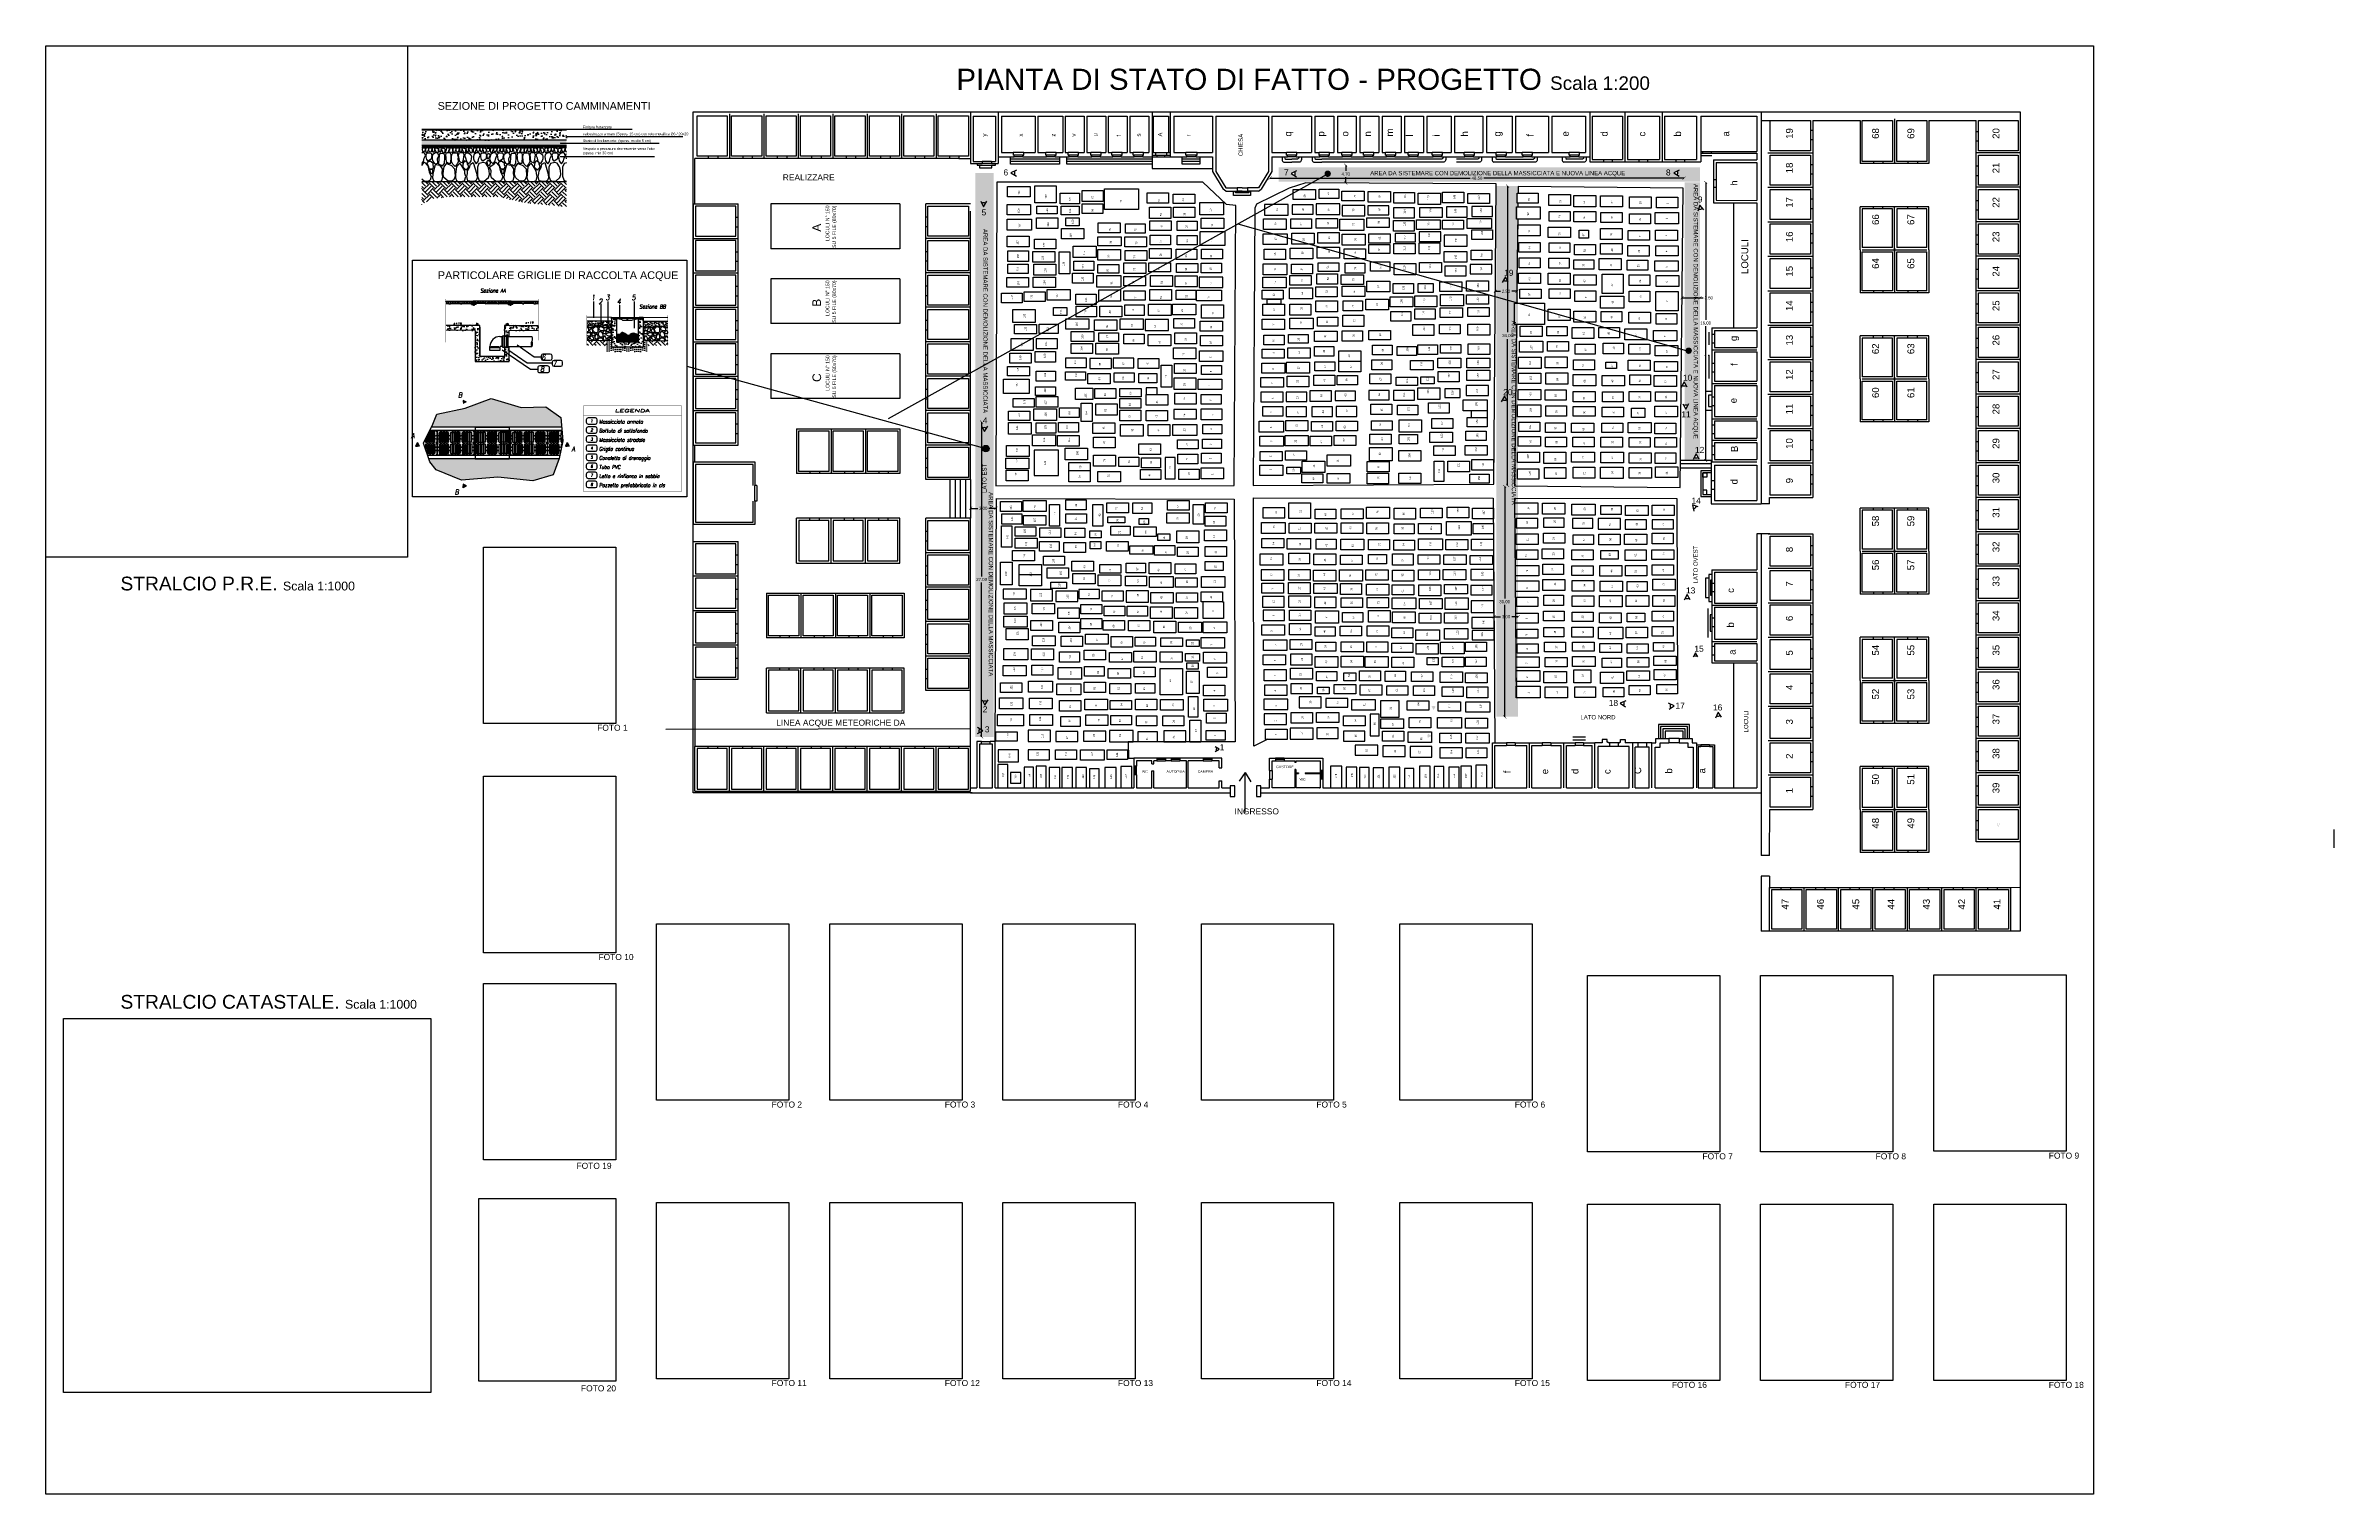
# Model space of a CAD drawing. Header units: millimetres. Extents: x 4085 to 4872, y 1447 to 1654.
# Drawn here: x 4385 to 4517.9, y 1569.4 to 1653.5 of the extents above; entities that cross this region are included whole.
import ezdxf
from ezdxf.enums import TextEntityAlignment as Align

# ---------------------------------------------------------------- set-up
doc = ezdxf.new("R2010")
doc.units = ezdxf.units.MM
doc.linetypes.add('TRATTEGGIATA', pattern=[0.75, 0.5, -0.25])
doc.linetypes.add('TRATTO-PUNTO', pattern=[1, 0.5, -0.25, 0, -0.25])
for name, color, linetype in [('01', 4, 'Continuous'), ('02', 3, 'Continuous'), ('04', 1, 'Continuous'), ('LEGENDA', 7, 'Continuous'), ('RETINI', 253, 'Continuous'), ('scritte', 6, 'Continuous'), ('SEZIONI', 5, 'Continuous'), ('TESTO', 252, 'Continuous'), ('VESPAIO', 33, 'Continuous')]:
    doc.layers.add(name, color=color, linetype=linetype)
doc.styles.add('LEADER', font='arial.ttf')
doc.styles.add('ROMANS', font='romans.shx', dxfattribs={"width": 0.8, "oblique": 10})
doc.styles.get("Standard").update_dxf_attribs({"font": 'arial.ttf'})
doc.dimstyles.get("Standard").update_dxf_attribs({"dimtxt": 0.18, "dimasz": 0.18, "dimexe": 0.18, "dimexo": 0.0625, "dimgap": 0.09, "dimtad": 0, "dimtih": 1, "dimtoh": 1, "dimdec": 4, "dimzin": 0, "dimdsep": 46, "dimtxsty": 'Standard', "dimcen": 0.09, "dimadec": 0, "dimazin": 0, "dimtfac": 1, "dimtdec": 4, "dimtofl": 0, "dimtmove": 0, "dimatfit": 3, "dimfxl": 1, "dimtolj": 1, "dimtzin": 0, "dimarcsym": 0})
picture_1 = doc.add_image_def('image1.jpg', size_in_pixel=(4032, 3024))
picture_2 = doc.add_image_def('image2.jpg', size_in_pixel=(4032, 3024))
picture_3 = doc.add_image_def('image3.jpg', size_in_pixel=(4032, 3024))
picture_4 = doc.add_image_def('image4.jpg', size_in_pixel=(4032, 3024))
picture_5 = doc.add_image_def('image5.jpg', size_in_pixel=(4032, 3024))
picture_6 = doc.add_image_def('image6.jpg', size_in_pixel=(4032, 3024))
picture_7 = doc.add_image_def('image7.jpg', size_in_pixel=(4032, 3024))
picture_8 = doc.add_image_def('image8.jpg', size_in_pixel=(4032, 3024))
picture_9 = doc.add_image_def('image9.jpg', size_in_pixel=(4032, 3024))
picture_10 = doc.add_image_def('image10.jpg', size_in_pixel=(4032, 3024))
picture_11 = doc.add_image_def('image11.jpg', size_in_pixel=(4032, 3024))
picture_12 = doc.add_image_def('image12.jpg', size_in_pixel=(4032, 3024))
picture_13 = doc.add_image_def('image13.jpg', size_in_pixel=(4032, 3024))
picture_14 = doc.add_image_def('image14.jpg', size_in_pixel=(4032, 3024))
picture_15 = doc.add_image_def('image15.jpg', size_in_pixel=(4032, 3024))
picture_16 = doc.add_image_def('image16.jpg', size_in_pixel=(4032, 3024))
picture_17 = doc.add_image_def('image17.jpg', size_in_pixel=(4032, 3024))
picture_18 = doc.add_image_def('image18.jpg', size_in_pixel=(4032, 3024))
picture_19 = doc.add_image_def('image19.jpg', size_in_pixel=(4032, 3024))
picture_20 = doc.add_image_def('image20.jpg', size_in_pixel=(4032, 3024))
picture_21 = doc.add_image_def('image21.jpg', size_in_pixel=(551, 561))
pattern_1 = [(90, (4402.0434, 1622.137), (-1.192464, 1.192464), [0.119246, -0.17887, 0.059623, -0.17887, 0.059623, -0.596232]), (90, (4401.9242, 1622.7332), (-1.192464, 1.192464), [0.059623, -1.13284]), (90, (4401.8645, 1622.3755), (-1.192464, 1.192464), [0.059623, -0.119246, 0.059623, -0.95397]), (90, (4401.8049, 1622.9717), (-1.192464, 1.192464), [0.119246, -1.07322]), (90, (4401.7453, 1623.0909), (-1.192464, 1.192464), [0.059623, -1.13284]), (90, (4401.626, 1622.7332), (-1.192464, 1.192464), [0.119246, -1.07322]), (90, (4401.5664, 1622.137), (-1.192464, 1.192464), [0.059623, -0.119246, 0.059623, -0.298116, 0.17887, -0.476986]), (90, (4401.4472, 1622.9717), (-1.192464, 1.192464), [0.119246, -1.07322]), (90, (4401.3876, 1622.2562), (-1.192464, 1.192464), [0.119246, -0.059623, 0.059623, -0.476986, 0.059623, -0.417362]), (90, (4401.3279, 1622.1966), (-1.192464, 1.192464), [0.059623, -1.13284]), (90, (4401.2683, 1622.614), (-1.192464, 1.192464), [0.059623, -0.059623, 0.059623, -1.013594]), (90, (4401.2087, 1622.4351), (-1.192464, 1.192464), [0.059623, -1.13284]), (90, (4401.149, 1623.2102), (-1.192464, 1.192464), [0.059623, -1.13284]), (90, (4401.0894, 1622.6736), (-1.192464, 1.192464), [0.059623, -0.476986, 0.059623, -0.596232]), (90, (4401.0298, 1622.6736), (-1.192464, 1.192464), [0.119246, -1.07322]), (90, (4400.9702, 1622.9121), (-1.192464, 1.192464), [0.119246, -1.07322]), (90, (4400.9106, 1622.1966), (-1.192464, 1.192464), [0.059623, -0.715478, 0.119246, -0.298116]), (180, (4401.5068, 1622.137), (-1.192464, -1.192464), [0.238493, -0.238493, 0.119246, -0.596232]), (180, (4401.5068, 1622.1966), (-1.192464, -1.192464), [0.059623, -0.417362, 0.119246, -0.596232]), (180, (4401.8049, 1622.2562), (-1.192464, -1.192464), [0.17887, -1.013594]), (180, (4401.8049, 1622.3158), (-1.192464, -1.192464), [0.119246, -1.07322]), (180, (4401.9838, 1622.3755), (-1.192464, -1.192464), [0.059623, -0.715478, 0.059623, -0.059623, 0.119246, -0.17887]), (180, (4401.9838, 1622.4947), (-1.192464, -1.192464), [0.059623, -0.417362, 0.059623, -0.655855]), (180, (4401.5068, 1622.5543), (-1.192464, -1.192464), [0.119246, -0.17887, 0.059623, -0.059623, 0.119246, -0.655855]), (180, (4401.7453, 1622.614), (-1.192464, -1.192464), [0.119246, -0.655855, 0.059623, -0.35774]), (180, (4401.9838, 1622.6736), (-1.192464, -1.192464), [0.059623, -0.059623, 0.119246, -0.95397]), (180, (4401.2087, 1622.7928), (-1.192464, -1.192464), [0.059623, -1.13284]), (180, (4401.2087, 1622.8524), (-1.192464, -1.192464), [0.119246, -0.119246, 0.059623, -0.059623, 0.119246, -0.715478]), (180, (4401.7453, 1622.9121), (-1.192464, -1.192464), [0.059623, -0.059623, 0.059623, -0.119246, 0.059623, -0.834725]), (180, (4401.3279, 1623.0909), (-1.192464, -1.192464), [0.238493, -0.95397]), (180, (4401.4472, 1623.1506), (-1.192464, -1.192464), [0.238493, -0.17887, 0.119246, -0.655855]), (180, (4401.9242, 1623.2102), (-1.192464, -1.192464), [0.059623, -0.17887, 0.119246, -0.834725]), (180, (4401.8049, 1623.2698), (-1.192464, -1.192464), [0.17887, -1.013594]), (135, (4402.0434, 1622.61395), (-1.192464, 1e-16), [0.08432, -1.60208]), (135, (4401.9838, 1623.2698), (-1.192464, 1e-16), [0.08432, -1.43344, 0.08432, -0.08432]), (135, (4401.9242, 1622.4947), (-1.192464, 1e-16), [0.08432, -0.674553, 0.08432, -0.843207]), (135, (4401.9242, 1622.7928), (-1.192464, 1e-16), [0.08432, -1.349122, 0.08432, -0.168638]), (135, (4401.9242, 1622.85245), (-1.192464, 1e-16), [0.168638, -0.674553, 0.168638, -0.67457]), (135, (4401.8049, 1622.5543), (-1.192464, 1e-16), [0.084307, -0.758884, 0.084307, -0.084307, 0.084307, -0.590286]), (135, (4401.7453, 1623.1506), (-1.192464, 1e-16), [0.08432, -0.08432, 0.08432, -1.43344]), (135, (4401.6857, 1622.3158), (-1.192464, 1e-16), [0.08432, -1.01183, 0.08432, -0.50593]), (135, (4401.5664, 1623.2698), (-1.192464, 1e-16), [0.084307, -0.084307, 0.084307, -0.337277, 0.084307, -1.011893]), (135, (4401.38755, 1622.5543), (-1.192464, 1e-16), [0.08432, -1.60208]), (135, (4401.3279, 1622.2562), (-1.192464, 1e-16), [0.16864, -1.51776]), (135, (4401.2087, 1622.137), (-1.192464, 1e-16), [0.08432, -0.08432, 0.08432, -1.433441]), (135, (4401.0298, 1622.7928), (-1.192464, 1e-16), [0.08432, -1.60208]), (135, (4400.9106, 1623.1506), (-1.192464, 1e-16), [0.08432, -1.60208]), (225, (4401.9242, 1622.6736), (-1.192464, 1e-16), [0.08432, -1.60208]), (225, (4401.9242, 1622.7332), (-1.192464, 1e-16), [0.08432, -1.60208]), (225, (4401.8645, 1622.3755), (-1.192464, 1e-16), [0.08432, -0.337277, 0.168638, -1.096165]), (225, (4401.8645, 1622.137), (-1.192464, 1e-16), [0.08432, -1.60208]), (225, (4401.6857, 1622.9121), (-1.192464, 1e-16), [0.08432, -0.67456, 0.08432, -0.8432]), (225, (4401.6857, 1622.9717), (-1.192464, 1e-16), [0.084307, -0.505962, 0.084307, -0.505843, 0.084307, -0.421671]), (225, (4401.62604, 1622.2562), (-1.192464, 1e-16), [0.08432, -1.60208]), (225, (4401.5664, 1623.2102), (-1.192464, 1e-16), [0.168614, -0.421596, 0.084307, -0.084307, 0.084307, -0.843267]), (225, (4401.38755, 1622.4351), (-1.192464, 1e-16), [0.08432, -1.60208]), (225, (4401.38755, 1622.9121), (-1.192464, 1e-16), [0.16864, -1.51776]), (225, (4401.38755, 1622.9717), (-1.192464, 1e-16), [0.08432, -1.60208]), (225, (4401.2683, 1622.61395), (-1.192464, 1e-16), [0.08432, -1.60208]), (225, (4401.0894, 1622.2562), (-1.192464, 1e-16), [0.08432, -1.60208]), (225, (4401.0894, 1623.2102), (-1.192464, 1e-16), [0.08432, -1.60208]), (116.565, (4402.0434, 1622.2562), (-5e-10, 1.192464), [0.13332, -2.533113]), (116.565, (4401.92416, 1622.13697), (-5e-10, 1.192464), [0.13332, -2.533113]), (116.565, (4401.86454, 1622.13697), (-5e-10, 1.192464), [0.13332, -2.533113]), (116.565, (4401.86454, 1622.4351), (-5e-10, 1.192464), [0.13332, -2.533113]), (116.565, (4401.62604, 1622.37546), (-5e-10, 1.192464), [0.13332, -2.533113]), (116.565, (4401.5664, 1622.37546), (-5e-10, 1.192464), [0.13332, -2.533113]), (116.565, (4401.32793, 1622.61395), (-5e-10, 1.192464), [0.13332, -2.533113]), (116.565, (4401.2683, 1622.6736), (-5e-10, 1.192464), [0.13332, -2.533113]), (116.565, (4401.14906, 1622.1966), (-5e-10, 1.192464), [0.13332, -2.533113]), (116.565, (4401.14906, 1622.55433), (-5e-10, 1.192464), [0.13332, -2.533113]), (153.435, (4402.0434, 1623.15056), (-1.192464, 6e-11), [0.13332, -2.533113]), (153.435, (4401.86454, 1622.85245), (-1.192464, 6e-11), [0.13332, -2.533113]), (153.435, (4401.7453, 1622.6736), (-1.192464, 6e-11), [0.13332, -2.533113]), (153.435, (4401.5664, 1622.85245), (-1.192464, 6e-11), [0.13332, -2.533113]), (153.435, (4401.5664, 1622.91207), (-1.192464, 6e-11), [0.13332, -2.533113]), (153.435, (4401.38755, 1622.4947), (-1.192464, 6e-11), [0.13332, -2.533113]), (153.435, (4401.32793, 1622.37546), (-1.192464, 6e-11), [0.13332, -2.533113]), (153.435, (4401.08943, 1622.85245), (-1.192464, 6e-11), [0.13332, -2.533113]), (153.435, (4400.9702, 1622.37546), (-1.192464, 6e-11), [0.13332, -2.533113]), (206.565, (4401.32793, 1622.1966), (-1.192464, -5e-10), [0.13332, -2.533113]), (206.565, (4401.32793, 1622.91207), (-1.192464, -5e-10), [0.13332, -2.533113]), (206.565, (4401.2683, 1622.13697), (-1.192464, -5e-10), [0.13332, -2.533113]), (206.565, (4401.08943, 1623.09094), (-1.192464, -5e-10), [0.13332, -2.533113]), (206.565, (4401.0298, 1622.31584), (-1.192464, -5e-10), [0.13332, -2.533113]), (206.565, (4400.9702, 1622.55433), (-1.192464, -5e-10), [0.13332, -2.533113]), (243.435, (4402.0434, 1622.61395), (-5e-10, -1.192464), [0.13332, -2.533113]), (243.435, (4401.92416, 1622.37546), (-5e-10, -1.192464), [0.13332, -2.533113]), (243.435, (4401.86454, 1623.2102), (-5e-10, -1.192464), [0.13332, -2.533113]), (243.435, (4401.7453, 1623.09094), (-5e-10, -1.192464), [0.13332, -2.533113]), (243.435, (4401.62604, 1622.61395), (-5e-10, -1.192464), [0.13332, -2.533113]), (243.435, (4401.5664, 1622.31584), (-5e-10, -1.192464), [0.13332, -2.533113]), (243.435, (4401.5664, 1622.6736), (-5e-10, -1.192464), [0.13332, -2.533113]), (243.435, (4401.4472, 1622.4947), (-5e-10, -1.192464), [0.13332, -2.533113]), (243.435, (4401.14906, 1622.4947), (-5e-10, -1.192464), [0.13332, -2.533113]), (243.435, (4400.91057, 1622.13697), (-5e-10, -1.192464), [0.13332, -2.533113]), (243.435, (4400.91057, 1622.85245), (-5e-10, -1.192464), [0.13332, -2.533113]), (243.435, (4400.91057, 1622.9717), (-5e-10, -1.192464), [0.13332, -2.533113])]
pattern_2 = [(50, (4402.0434, 1622.13697), (0.3054668, -0.026725), [0.031941, -0.351351]), (355, (4402.0434, 1622.13697), (-0.0590914, 0.3203436), [0.0255528, -0.2810808]), (100.4514, (4402.06886, 1622.13474), (0.2463756, 0.2936185), [0.0271457, -0.2986024]), (46.1842, (4402.0434, 1622.22214), (0.4545166, -0.070491), [0.0479115, -0.5270265]), (96.6356, (4402.0813, 1622.21627), (0.398054, 0.414857), [0.0407185, -0.4479035]), (351.1842, (4402.0434, 1622.22214), (0.398054, 0.414858), [0.038329, -0.421621]), (21, (4402.086, 1622.20085), (0.2542108, -0.1714673), [0.031941, -0.351351]), (326, (4402.086, 1622.20085), (0.103623, 0.308827), [0.0255528, -0.2810808]), (71.4514, (4402.10718, 1622.18656), (0.357834, 0.1373593), [0.0271457, -0.2986024]), (37.5, (4402.04341, 1622.13697), (0.00517864, 0.14177283), [0, -0.2776738, 0, -0.2853396, 0, -0.2821455]), (7.5, (4402.0434, 1622.13697), (0.1120361, 0.1679721), [0, -0.1626862, 0, -0.2712856, 0, -0.1075347]), (327.5, (4401.94843, 1622.13697), (0.2273443, -0.00960567), [0, -0.10647, 0, -0.3321864, 0, -0.4407858]), (317.5, (4401.90585, 1622.13697), (0.2483673, 0.0426327), [0, -0.138411, 0, -0.2206058, 0, -0.3130218])]

# ---------------------------------------------------------------- blocks, each defined once
blk = doc.blocks.new('porta')
at = {"layer": '02', "color": 3}
for p, q in [((2556.69, 1439.22), (2555.49, 1439.22)), ((2556.59, 1438.92), (2555.59, 1438.92)), ((2556.59, 1438.72), (2555.59, 1438.72))]:
    blk.add_line(p, q, dxfattribs=at)
at = {"layer": '04'}
for p, q in [((2555.49, 1438.92), (2555.59, 1438.92)), ((2556.59, 1438.92), (2556.69, 1438.92))]:
    blk.add_line(p, q, dxfattribs=at)
for points in [[(2555.59, 1438.72), (2555.59, 1438.92), (2555.49, 1438.92), (2555.49, 1439.22)], [(2556.59, 1438.72), (2556.59, 1438.92), (2556.69, 1438.92), (2556.69, 1439.22)]]:
    blk.add_lwpolyline(points, dxfattribs=at)
blk = doc.blocks.new('WEF')
at = {"layer": 'scritte'}
blk.add_lwpolyline([(4452.9, 1612.57), (4453.14, 1612.69), (4452.9, 1612.84)], dxfattribs=at)
blk.add_arc((4453.14, 1612.69), 0.179, 148.41, 208.0189, dxfattribs=at)
blk = doc.blocks.new('_ArchTick')
at = {"color": 0, "linetype": 'ByBlock', "const_width": 0.15}
blk.add_lwpolyline([(-0.5, -0.5), (0.5, 0.5)], dxfattribs=at)
blk = doc.blocks.new('*D5')
at = {"color": 0, "lineweight": -2, "transparency": 16777216}
for p, q in [((4469.17, 1639.28), (4469.47, 1639.28)), ((4470.42, 1639.28), (4470.12, 1639.28))]:
    blk.add_line(p, q, dxfattribs=at)
at = {"layer": 'Defpoints', "color": 0, "transparency": 16777216}
for p in [(4469.17, 1639.28), (4469.17, 1639.28), (4470.42, 1639.27)]:
    blk.add_point(p, dxfattribs=at)
at = {"color": 0, "lineweight": -2, "transparency": 16777216, "xscale": 0.18, "yscale": 0.18, "zscale": 0.18, "rotation": 180}
blk.add_blockref('_ArchTick', (4469.17, 1639.28), dxfattribs=at)
at = {"color": 0, "lineweight": -2, "transparency": 16777216, "xscale": 0.18, "yscale": 0.18, "zscale": 0.18}
blk.add_blockref('_ArchTick', (4470.42, 1639.28), dxfattribs=at)
at = {"color": 0, "transparency": 16777216, "insert": (4469.79, 1639.28), "char_height": 0.18, "attachment_point": 5}
blk.add_mtext('\\A1;2.50', dxfattribs=at)
blk = doc.blocks.new('*D6')
at = {"color": 0, "lineweight": -2, "transparency": 16777216}
for p, q in [((4469.88, 1645.39), (4469.88, 1636.9)), ((4469.88, 1628.01), (4469.88, 1636.5))]:
    blk.add_line(p, q, dxfattribs=at)
at = {"layer": 'Defpoints', "color": 0, "transparency": 16777216}
for p in [(4469.86, 1645.39), (4469.71, 1628.01), (4469.88, 1628.01)]:
    blk.add_point(p, dxfattribs=at)
at = {"color": 0, "lineweight": -2, "transparency": 16777216, "xscale": 0.18, "yscale": 0.18, "zscale": 0.18}
for p, rotation in [((4469.88, 1645.39), 90), ((4469.88, 1628.01), 270)]:
    blk.add_blockref('_ArchTick', p, dxfattribs=dict(at, rotation=rotation))
at = {"color": 0, "transparency": 16777216, "insert": (4469.88, 1636.7), "char_height": 0.18, "attachment_point": 5}
blk.add_mtext('\\A1;34,00', dxfattribs=at)
blk = doc.blocks.new('*D7')
at = {"color": 0, "lineweight": -2, "transparency": 16777216}
for p, q in [((4469.09, 1620.39), (4469.47, 1620.39)), ((4470.49, 1620.39), (4470.12, 1620.39))]:
    blk.add_line(p, q, dxfattribs=at)
at = {"layer": 'Defpoints', "color": 0, "transparency": 16777216}
for p in [(4469.09, 1620.39), (4469.09, 1620.39), (4470.49, 1620.39)]:
    blk.add_point(p, dxfattribs=at)
at = {"color": 0, "lineweight": -2, "transparency": 16777216, "xscale": 0.18, "yscale": 0.18, "zscale": 0.18, "rotation": 180}
blk.add_blockref('_ArchTick', (4469.09, 1620.39), dxfattribs=at)
at = {"color": 0, "lineweight": -2, "transparency": 16777216, "xscale": 0.18, "yscale": 0.18, "zscale": 0.18}
blk.add_blockref('_ArchTick', (4470.49, 1620.39), dxfattribs=at)
at = {"color": 0, "transparency": 16777216, "insert": (4469.79, 1620.39), "char_height": 0.18, "attachment_point": 5}
blk.add_mtext('\\A1;3.00', dxfattribs=at)
blk = doc.blocks.new('*D8')
at = {"color": 0, "lineweight": -2, "transparency": 16777216}
for p, q in [((4469.71, 1627.95), (4469.71, 1621.44)), ((4469.71, 1614.57), (4469.71, 1621.08))]:
    blk.add_line(p, q, dxfattribs=at)
at = {"layer": 'Defpoints', "color": 0, "transparency": 16777216}
for p in [(4469.71, 1627.95), (4469.73, 1627.95), (4469.79, 1614.57)]:
    blk.add_point(p, dxfattribs=at)
at = {"color": 0, "lineweight": -2, "transparency": 16777216, "xscale": 0.18, "yscale": 0.18, "zscale": 0.18}
for p, rotation in [((4469.71, 1627.95), 90), ((4469.71, 1614.57), 270)]:
    blk.add_blockref('_ArchTick', p, dxfattribs=dict(at, rotation=rotation))
at = {"color": 0, "transparency": 16777216, "insert": (4469.71, 1621.26), "char_height": 0.18, "attachment_point": 5}
blk.add_mtext('\\A1;30.00', dxfattribs=at)
blk = doc.blocks.new('*D9')
at = {"color": 0, "lineweight": -2, "transparency": 16777216}
for p, q in [((4456.09, 1645.85), (4467.71, 1645.85)), ((4480.12, 1645.85), (4468.5, 1645.85))]:
    blk.add_line(p, q, dxfattribs=at)
at = {"layer": 'Defpoints', "color": 0, "transparency": 16777216}
for p in [(4456.09, 1645.87), (4480.12, 1645.85), (4480.12, 1645.85)]:
    blk.add_point(p, dxfattribs=at)
at = {"color": 0, "lineweight": -2, "transparency": 16777216, "xscale": 0.18, "yscale": 0.18, "zscale": 0.18, "rotation": 180}
blk.add_blockref('_ArchTick', (4456.09, 1645.85), dxfattribs=at)
at = {"color": 0, "lineweight": -2, "transparency": 16777216, "xscale": 0.18, "yscale": 0.18, "zscale": 0.18}
blk.add_blockref('_ArchTick', (4480.12, 1645.85), dxfattribs=at)
at = {"color": 0, "transparency": 16777216, "insert": (4468.1, 1645.85), "char_height": 0.18, "attachment_point": 5}
blk.add_mtext('\\A1;48.50', dxfattribs=at)
blk = doc.blocks.new('*D10')
at = {"color": 0, "lineweight": -2, "transparency": 16777216}
for p, q in [((4460.48, 1646.61), (4460.48, 1646.27)), ((4460.48, 1645.57), (4460.48, 1645.91))]:
    blk.add_line(p, q, dxfattribs=at)
at = {"layer": 'Defpoints', "color": 0, "transparency": 16777216}
for p in [(4460.04, 1646.61), (4460.03, 1645.57), (4460.48, 1645.57)]:
    blk.add_point(p, dxfattribs=at)
at = {"color": 0, "lineweight": -2, "transparency": 16777216, "xscale": 0.18, "yscale": 0.18, "zscale": 0.18}
for p, rotation in [((4460.48, 1646.61), 90), ((4460.48, 1645.57), 270)]:
    blk.add_blockref('_ArchTick', p, dxfattribs=dict(at, rotation=rotation))
at = {"color": 0, "transparency": 16777216, "insert": (4460.48, 1646.09), "char_height": 0.18, "attachment_point": 5}
blk.add_mtext('\\A1;4.70', dxfattribs=at)
blk = doc.blocks.new('*D11')
at = {"color": 0, "lineweight": -2, "transparency": 16777216}
for p, q in [((4439.34, 1631.69), (4439.34, 1622.73)), ((4439.34, 1613.41), (4439.34, 1622.37))]:
    blk.add_line(p, q, dxfattribs=at)
at = {"layer": 'Defpoints', "color": 0, "transparency": 16777216}
for p in [(4438.7, 1631.69), (4438.7, 1613.41), (4439.34, 1613.41)]:
    blk.add_point(p, dxfattribs=at)
at = {"color": 0, "lineweight": -2, "transparency": 16777216, "xscale": 0.18, "yscale": 0.18, "zscale": 0.18}
for p, rotation in [((4439.34, 1631.69), 90), ((4439.34, 1613.41), 270)]:
    blk.add_blockref('_ArchTick', p, dxfattribs=dict(at, rotation=rotation))
at = {"color": 0, "transparency": 16777216, "insert": (4439.34, 1622.55), "char_height": 0.18, "attachment_point": 5}
blk.add_mtext('\\A1;27.00', dxfattribs=at)
blk = doc.blocks.new('*D12')
at = {"color": 0, "lineweight": -2, "transparency": 16777216}
for p, q in [((4438.7, 1626.68), (4439.11, 1626.68)), ((4440.17, 1626.68), (4439.75, 1626.68))]:
    blk.add_line(p, q, dxfattribs=at)
at = {"layer": 'Defpoints', "color": 0, "transparency": 16777216}
for p in [(4438.7, 1627.99), (4440.17, 1627.98), (4438.7, 1626.68)]:
    blk.add_point(p, dxfattribs=at)
at = {"color": 0, "lineweight": -2, "transparency": 16777216, "xscale": 0.18, "yscale": 0.18, "zscale": 0.18, "rotation": 180}
blk.add_blockref('_ArchTick', (4438.7, 1626.68), dxfattribs=at)
at = {"color": 0, "lineweight": -2, "transparency": 16777216, "xscale": 0.18, "yscale": 0.18, "zscale": 0.18}
blk.add_blockref('_ArchTick', (4440.17, 1626.68), dxfattribs=at)
at = {"color": 0, "transparency": 16777216, "insert": (4439.43, 1626.68), "char_height": 0.18, "attachment_point": 5}
blk.add_mtext('\\A1;3.00', dxfattribs=at)
blk = doc.blocks.new('*D13')
at = {"color": 0, "lineweight": -2, "transparency": 16777216}
for p, q in [((4481.38, 1645.6), (4481.38, 1637.62)), ((4481.38, 1629.46), (4481.38, 1637.25))]:
    blk.add_line(p, q, dxfattribs=at)
at = {"layer": 'Defpoints', "color": 0, "transparency": 16777216}
for p in [(4480.6, 1645.6), (4480.6, 1629.46), (4481.38, 1629.46)]:
    blk.add_point(p, dxfattribs=at)
at = {"color": 0, "lineweight": -2, "transparency": 16777216, "xscale": 0.18, "yscale": 0.18, "zscale": 0.18}
for p, rotation in [((4481.38, 1645.6), 90), ((4481.38, 1629.46), 270)]:
    blk.add_blockref('_ArchTick', p, dxfattribs=dict(at, rotation=rotation))
at = {"color": 0, "transparency": 16777216, "insert": (4481.38, 1637.44), "char_height": 0.18, "attachment_point": 5}
blk.add_mtext('\\A1;16.00', dxfattribs=at)
blk = doc.blocks.new('*D14')
at = {"color": 0, "lineweight": -2, "transparency": 16777216}
for p, q in [((4480.01, 1638.9), (4481.05, 1638.9)), ((4481.05, 1638.9), (4481.23, 1638.9))]:
    blk.add_line(p, q, dxfattribs=at)
at = {"layer": 'Defpoints', "color": 0, "transparency": 16777216}
for p in [(4480.01, 1638.9), (4480.01, 1638.88), (4481.05, 1638.87)]:
    blk.add_point(p, dxfattribs=at)
at = {"color": 0, "lineweight": -2, "transparency": 16777216, "xscale": 0.18, "yscale": 0.18, "zscale": 0.18, "rotation": 180}
blk.add_blockref('_ArchTick', (4480.01, 1638.9), dxfattribs=at)
at = {"color": 0, "lineweight": -2, "transparency": 16777216, "xscale": 0.18, "yscale": 0.18, "zscale": 0.18}
blk.add_blockref('_ArchTick', (4481.05, 1638.9), dxfattribs=at)
at = {"color": 0, "transparency": 16777216, "insert": (4481.56, 1638.9), "char_height": 0.18, "attachment_point": 5}
blk.add_mtext('\\A1;3.50', dxfattribs=at)

msp = doc.modelspace()

# ---------------------------------------------------------------- hatches: boundary and pattern name
h = msp.add_hatch(color=5)
h.dxf.hatch_style = 1
h.set_gradient(color1=(229, 232, 120), color2=(248, 246, 176))
h.paths.add_polyline_path([(4481.0574, 1645.6555), (4481.0574, 1646.4698), (4456.5821, 1646.4698), (4456.5821, 1645.6555)])
h.paths.add_polyline_path([(4457.3216, 1646.1189), (4457.5269, 1646.2282, -0.266121), (4457.5197, 1645.9971)], flags=16)
h.paths.add_polyline_path([(4479.5333, 1646.1479), (4479.7386, 1646.2571, -0.266121), (4479.7314, 1646.026)], flags=16)
h.paths.add_polyline_path([(4478.9817, 1645.9124), (4479.4324, 1645.9124), (4479.4324, 1646.4485), (4478.9817, 1646.4485)], flags=24)
h.paths.add_polyline_path([(4456.8052, 1645.9214), (4457.2498, 1645.9214), (4457.2498, 1646.4396), (4456.8052, 1646.4396)], flags=24)
h.paths.add_polyline_path([(4461.8331, 1645.9292), (4476.875, 1645.9292), (4476.875, 1646.34), (4461.8331, 1646.34)], flags=24)
at = {"true_color": 0x636466}
h = msp.add_hatch(color=251, dxfattribs=at)
h.dxf.hatch_style = 1
h.set_gradient(color1=(229, 232, 120), color2=(248, 246, 176))
h.paths.add_polyline_path([(4440.0447, 1613.4079), (4440.0447, 1646.1436), (4438.9657, 1646.1436), (4438.9657, 1613.4079)])
h.paths.add_polyline_path([(4465.4673, 1615.1764, -0.266121), (4465.6984, 1615.1692), (4465.5766, 1614.9711)], flags=17)
h.paths.add_polyline_path([(4465.4577, 1613.47), (4465.2524, 1613.3607, -0.266121), (4465.2596, 1613.5918)], flags=17)
h.paths.add_polyline_path([(4465.2971, 1643.3073), (4465.7446, 1643.3073), (4465.7446, 1643.8341), (4465.2971, 1643.8341)], flags=9)
h.paths.add_polyline_path([(4465.3667, 1631.2308), (4465.8137, 1631.2308), (4465.8137, 1631.7558), (4465.3667, 1631.7558)], flags=9)
h.paths.add_polyline_path([(4465.3664, 1614.4669), (4465.814, 1614.4669), (4465.814, 1614.994), (4465.3664, 1614.994)], flags=9)
h.paths.add_polyline_path([(4465.4863, 1613.2892), (4465.937, 1613.2892), (4465.937, 1613.8257), (4465.4863, 1613.8257)], flags=9)
h.paths.add_polyline_path([(4465.7427, 1627.2233), (4465.7427, 1629.0411), (4465.3546, 1629.0411), (4465.3546, 1627.2233)], flags=9)
h = msp.add_hatch(color=1)
h.dxf.hatch_style = 1
h.paths.add_polyline_path([(4459.2463, 1646.1082, 1), (4459.62, 1646.1082, 1)])
h = msp.add_hatch(color=3)
h.dxf.hatch_style = 1
h.set_gradient(color1=(229, 232, 120), color2=(248, 246, 176))
h.paths.add_polyline_path([(4469.2197, 1614.5848), (4470.492, 1614.5848), (4470.492, 1645.3906), (4469.2197, 1645.3906)])
h = msp.add_hatch(color=251, dxfattribs=at)
h.dxf.hatch_style = 1
h.set_gradient(color1=(229, 232, 120), color2=(248, 246, 176))
h.paths.add_polyline_path([(4481.054, 1644.0443, -0.09529313), (4480.9669, 1644.0551), (4481.0386, 1644.2763), (4481.054, 1644.259), (4481.054, 1645.6014), (4480.1555, 1645.6014), (4480.1555, 1633.9694), (4480.2438, 1633.8221, -0.10172706), (4480.1555, 1633.791), (4480.1555, 1632.6696, -0.21398661), (4480.3452, 1632.6547), (4480.2337, 1632.4506), (4480.1555, 1632.5811), (4480.1555, 1629.5052), (4480.6459, 1629.5052), (4480.8255, 1629.834), (4480.9452, 1629.6346, -0.266121), (4480.714, 1629.6299), (4480.6459, 1629.5052), (4481.054, 1629.5052)])
h.paths.add_polyline_path([(4480.6707, 1629.8108), (4481.3903, 1629.8108), (4481.3903, 1630.3379), (4480.6707, 1630.3379)], flags=9)
h.paths.add_polyline_path([(4479.8787, 1631.8779), (4480.5983, 1631.8779), (4480.5983, 1632.4051), (4479.8787, 1632.4051)], flags=9)
h.paths.add_polyline_path([(4479.9679, 1633.9908), (4480.6905, 1633.9908), (4480.6905, 1634.5269), (4479.9679, 1634.5269)], flags=9)
h.paths.add_polyline_path([(4480.8342, 1644.3435), (4481.2849, 1644.3435), (4481.2849, 1644.8796), (4480.8342, 1644.8796)], flags=9)
h = msp.add_hatch(color=256)
h.paths.add_polyline_path([(4408.6632, 1638.707), (4408.5923, 1638.707), (4408.5979, 1638.6646, 0.41421356), (4408.6064, 1638.6561), (4408.649, 1638.6561, 0.41421356), (4408.6576, 1638.6646)])
h.paths.add_polyline_path([(4408.8194, 1638.707), (4408.7484, 1638.707), (4408.7541, 1638.6646, 0.41421356), (4408.7626, 1638.6561), (4408.8052, 1638.6561, 0.41421356), (4408.8137, 1638.6646)])
h.paths.add_polyline_path([(4408.9755, 1638.707), (4408.9046, 1638.707), (4408.9102, 1638.6646, 0.41421356), (4408.9188, 1638.6561), (4408.9613, 1638.6561, 0.41421356), (4408.9699, 1638.6646)])
h = msp.add_hatch(color=256)
h.paths.add_polyline_path([(4409.3333, 1638.707), (4409.2623, 1638.707), (4409.268, 1638.6646, 0.41421356), (4409.2765, 1638.6561), (4409.3191, 1638.6561, 0.41421356), (4409.3276, 1638.6646)])
h.paths.add_polyline_path([(4409.4894, 1638.707), (4409.4185, 1638.707), (4409.4241, 1638.6646, 0.41421356), (4409.4327, 1638.6561), (4409.4752, 1638.6561, 0.41421356), (4409.4838, 1638.6646)])
h.paths.add_polyline_path([(4409.6456, 1638.707), (4409.5746, 1638.707), (4409.5803, 1638.6646, 0.41421356), (4409.5888, 1638.6561), (4409.6314, 1638.6561, 0.41421356), (4409.6399, 1638.6646)])
h = msp.add_hatch(color=256)
h.paths.add_polyline_path([(4410.1283, 1638.707), (4410.0573, 1638.707), (4410.063, 1638.6646, 0.41421356), (4410.0715, 1638.6561), (4410.1141, 1638.6561, 0.41421356), (4410.1226, 1638.6646)])
h.paths.add_polyline_path([(4410.2844, 1638.707), (4410.2134, 1638.707), (4410.2191, 1638.6646, 0.41421356), (4410.2276, 1638.6561), (4410.2702, 1638.6561, 0.41421356), (4410.2787, 1638.6646)])
h.paths.add_polyline_path([(4410.4406, 1638.707), (4410.3696, 1638.707), (4410.3753, 1638.6646, 0.41421356), (4410.3838, 1638.6561), (4410.4264, 1638.6561, 0.41421356), (4410.4349, 1638.6646)])
h = msp.add_hatch(color=256)
h.paths.add_polyline_path([(4410.7983, 1638.707), (4410.7273, 1638.707), (4410.733, 1638.6646, 0.41421356), (4410.7415, 1638.6561), (4410.7841, 1638.6561, 0.41421356), (4410.7926, 1638.6646)])
h.paths.add_polyline_path([(4410.9545, 1638.707), (4410.8835, 1638.707), (4410.8892, 1638.6646, 0.41421356), (4410.8977, 1638.6561), (4410.9403, 1638.6561, 0.41421356), (4410.9488, 1638.6646)])
h.paths.add_polyline_path([(4411.1106, 1638.707), (4411.0396, 1638.707), (4411.0453, 1638.6646, 0.41421356), (4411.0538, 1638.6561), (4411.0964, 1638.6561, 0.41421356), (4411.1049, 1638.6646)])
h = msp.add_hatch(color=256)
h.paths.add_polyline_path([(4411.4684, 1638.707), (4411.3974, 1638.707), (4411.4031, 1638.6646, 0.41421356), (4411.4116, 1638.6561), (4411.4542, 1638.6561, 0.41421356), (4411.4627, 1638.6646)])
h.paths.add_polyline_path([(4411.6245, 1638.707), (4411.5535, 1638.707), (4411.5592, 1638.6646, 0.41421356), (4411.5677, 1638.6561), (4411.6103, 1638.6561, 0.41421356), (4411.6188, 1638.6646)])
h.paths.add_polyline_path([(4411.7807, 1638.707), (4411.7097, 1638.707), (4411.7154, 1638.6646, 0.41421356), (4411.7239, 1638.6561), (4411.7665, 1638.6561, 0.41421356), (4411.775, 1638.6646)])
h = msp.add_hatch(color=256)
h.paths.add_polyline_path([(4412.5047, 1638.707), (4412.5757, 1638.707), (4412.57, 1638.6646, -0.41421356), (4412.5615, 1638.6561), (4412.5189, 1638.6561, -0.41421356), (4412.5103, 1638.6646)])
h.paths.add_polyline_path([(4412.3485, 1638.707), (4412.4195, 1638.707), (4412.4138, 1638.6646, -0.41421356), (4412.4053, 1638.6561), (4412.3627, 1638.6561, -0.41421356), (4412.3542, 1638.6646)])
h.paths.add_polyline_path([(4412.1924, 1638.707), (4412.2633, 1638.707), (4412.2577, 1638.6646, -0.41421356), (4412.2491, 1638.6561), (4412.2066, 1638.6561, -0.41421356), (4412.198, 1638.6646)])
h = msp.add_hatch(color=256)
h.paths.add_polyline_path([(4413.1747, 1638.707), (4413.2457, 1638.707), (4413.24, 1638.6646, -0.41421356), (4413.2315, 1638.6561), (4413.1889, 1638.6561, -0.41421356), (4413.1804, 1638.6646)])
h.paths.add_polyline_path([(4413.0186, 1638.707), (4413.0895, 1638.707), (4413.0839, 1638.6646, -0.41421356), (4413.0754, 1638.6561), (4413.0328, 1638.6561, -0.41421356), (4413.0242, 1638.6646)])
h.paths.add_polyline_path([(4412.8624, 1638.707), (4412.9334, 1638.707), (4412.9277, 1638.6646, -0.41421356), (4412.9192, 1638.6561), (4412.8766, 1638.6561, -0.41421356), (4412.8681, 1638.6646)])
h = msp.add_hatch()
h.set_pattern_fill('AR-CONC', color=256, scale=0.062462, style=0)
h.set_pattern_definition([(50, (4404.1516, 1623.0761), (0.448018, -0.0391965), [0.046847, -0.515315]), (355, (4404.1516, 1623.0761), (-0.086667, 0.469837), [0.037477, -0.412252]), (100.4514, (4404.18893, 1623.07282), (0.361351, 0.43064), [0.039814, -0.43795]), (46.1842, (4404.1516, 1623.201), (0.666624, -0.103387), [0.07027, -0.772972]), (96.6356, (4404.20715, 1623.1924), (0.583813, 0.608457), [0.05972, -0.656925]), (351.184, (4404.1516, 1623.201), (0.583812, 0.608458), [0.056216, -0.618378]), (21, (4404.21406, 1623.1698), (0.3728425, -0.2514854), [0.046847, -0.515315]), (326, (4404.21406, 1623.1698), (0.15198, 0.452946), [0.037477, -0.412252]), (71.4514, (4404.24513, 1623.14882), (0.524823, 0.20146), [0.039814, -0.43795]), (37.5, (4404.1516, 1623.07609), (0.0075953, 0.2079335), [0, -0.407255, 0, -0.418498, 0, -0.4138134]), (7.5, (4404.1516, 1623.07609), (0.1643195, 0.246359), [0, -0.2386064, 0, -0.3978855, 0, -0.1577176]), (327.5, (4404.0123, 1623.07609), (0.3334383, -0.0140883), [0, -0.156156, 0, -0.4872067, 0, -0.646486]), (317.5, (4403.94984, 1623.0761), (0.364272, 0.062528), [0, -0.203003, 0, -0.323555, 0, -0.4590986])])
h.paths.add_polyline_path([(4409.9253, 1637.2874), (4408.2312, 1637.3043), (4408.2312, 1637.0204), (4409.9253, 1637.0034), (4409.9253, 1635.2148), (4411.9127, 1635.2148), (4411.9127, 1636.0447), (4411.6288, 1636.0447), (4411.6288, 1635.4987), (4410.2092, 1635.4987), (4410.2092, 1637.2022), (4410.2092, 1637.2874), (4410.1382, 1637.2874)])
h.paths.add_polyline_path([(4411.9127, 1637.2874), (4411.6998, 1637.2874), (4411.6288, 1637.2874), (4411.6288, 1637.2022), (4411.6288, 1636.693), (4411.9127, 1636.693), (4411.9127, 1637.0034), (4413.6068, 1637.0204), (4413.6068, 1637.3043)])
for points in [[(4410.121, 1637.3648), (4410.0074, 1637.4327), (4409.9892, 1637.3533)], [(4411.8488, 1637.3533), (4411.8306, 1637.4327), (4411.717, 1637.3648)]]:
    msp.add_hatch(color=256).paths.add_polyline_path(points)
h = msp.add_hatch()
h.set_pattern_fill('AR-CONC', color=256, scale=0.042588, style=0)
h.set_pattern_definition(pattern_2)
h.paths.add_polyline_path([(4417.8539, 1637.5407), (4416.4178, 1637.5551), (4416.4178, 1637.2712), (4417.8539, 1637.2568)])
h = msp.add_hatch()
h.set_pattern_fill('AGGREGAT', color=256, scale=1.192464, angle=90, style=0)
h.set_pattern_definition(pattern_1)
h.paths.add_polyline_path([(4417.8539, 1637.2568), (4416.4178, 1637.2712), (4416.4178, 1636.4194), (4417.8539, 1636.405)])
h = msp.add_hatch()
h.set_pattern_fill('AR-CONC', color=256, scale=0.062462, style=0)
h.set_pattern_definition([(50, (4402.0434, 1622.13697), (0.448018, -0.0391965), [0.046847, -0.515315]), (355, (4402.0434, 1622.13697), (-0.086667, 0.469837), [0.0374774, -0.412252]), (100.4514, (4402.08074, 1622.1337), (0.361351, 0.4306405), [0.039814, -0.43795]), (46.1842, (4402.0434, 1622.2619), (0.666624, -0.103387), [0.07027, -0.772972]), (96.6356, (4402.09896, 1622.2533), (0.583813, 0.608457), [0.05972, -0.656925]), (351.1842, (4402.0434, 1622.2619), (0.583812, 0.608458), [0.056216, -0.618378]), (21, (4402.10587, 1622.23066), (0.3728425, -0.2514854), [0.046847, -0.515315]), (326, (4402.10587, 1622.23066), (0.151981, 0.452946), [0.0374774, -0.412252]), (71.4514, (4402.13694, 1622.2097), (0.524823, 0.20146), [0.039814, -0.43795]), (37.5, (4402.0434, 1622.13697), (0.0075953, 0.2079335), [0, -0.4072548, 0, -0.418498, 0, -0.4138134]), (7.5, (4402.0434, 1622.13697), (0.1643195, 0.246359), [0, -0.2386064, 0, -0.3978855, 0, -0.1577176]), (327.5, (4401.90411, 1622.13697), (0.3334383, -0.0140883), [0, -0.156156, 0, -0.4872067, 0, -0.6464858]), (317.5, (4401.84165, 1622.13697), (0.364272, 0.062528), [0, -0.2030028, 0, -0.3235552, 0, -0.4590986])])
h.paths.add_polyline_path([(4418.1378, 1637.66), (4417.9532, 1637.66), (4417.9532, 1637.6855), (4418.0384, 1637.6855), (4418.0384, 1637.7679), (4417.8539, 1637.7679), (4417.8539, 1636.0643), (4419.6823, 1636.0643), (4419.6823, 1637.7679), (4419.4978, 1637.7679), (4419.4978, 1637.6855), (4419.5829, 1637.6855), (4419.5829, 1637.66), (4419.3984, 1637.66), (4419.3984, 1636.3483), (4418.1378, 1636.3483)])
h = msp.add_hatch()
h.set_pattern_fill('ANSI31', color=256, scale=0.056784, style=0)
h.set_pattern_definition([(45, (4400.19873, 1629.563415), (-0.005019044, 0.005019044), [])])
h.paths.add_polyline_path([(4418.0526, 1637.6855), (4418.0526, 1637.7679), (4418.0384, 1637.7679), (4418.0384, 1637.6855), (4417.9532, 1637.6855), (4417.9532, 1637.66), (4418.1378, 1637.66), (4418.1378, 1637.6855)])
h = msp.add_hatch()
h.set_pattern_fill('ANSI31', color=256, scale=0.056784, style=0)
h.set_pattern_definition([(135, (4437.337443, 1629.563415), (0.005019044, 0.005019044), [])])
h.paths.add_polyline_path([(4419.3984, 1637.6855), (4419.3984, 1637.66), (4419.5829, 1637.66), (4419.5829, 1637.6855), (4419.4978, 1637.6855), (4419.4978, 1637.7679), (4419.4836, 1637.7679), (4419.4836, 1637.6855)])
h = msp.add_hatch()
h.set_pattern_fill('AR-CONC', color=256, scale=0.042588, style=0)
h.set_pattern_definition(pattern_2)
h.paths.add_polyline_path([(4419.6823, 1637.5407), (4421.1184, 1637.5551), (4421.1184, 1637.2712), (4419.6823, 1637.2568)])
h = msp.add_hatch()
h.set_pattern_fill('AGGREGAT', color=256, scale=1.192464, angle=90, style=0)
h.set_pattern_definition(pattern_1)
h.paths.add_polyline_path([(4419.6823, 1637.2568), (4421.1184, 1637.2712), (4421.1184, 1636.4194), (4419.6823, 1636.405)])
h = msp.add_hatch()
h.set_pattern_fill('EARTH', color=256, scale=1.98744, angle=45, style=0)
h.set_pattern_definition([(45, (4402.0434, 1622.13697), (4e-17, 0.702666), [0.49686, -0.49686]), (45, (4401.91166, 1622.2687), (4e-17, 0.702666), [0.49686, -0.49686]), (45, (4401.7799, 1622.40047), (4e-17, 0.702666), [0.49686, -0.49686]), (135, (4401.7799, 1622.4883), (-0.702666, 1e-16), [0.49686, -0.49686]), (135, (4401.91166, 1622.62005), (-0.702666, 1e-16), [0.49686, -0.49686]), (135, (4402.0434, 1622.7518), (-0.702666, 1e-16), [0.49686, -0.49686])])
h.paths.add_polyline_path([(4417.5699, 1636.4079), (4416.4178, 1636.4194), (4416.4178, 1636.1355), (4417.5699, 1636.1239)])
h.paths.add_polyline_path([(4421.1184, 1636.4194), (4419.9662, 1636.4079), (4419.9662, 1636.1239), (4421.1184, 1636.1355)])
h = msp.add_hatch()
h.set_pattern_fill('GEOL8', color=256, scale=1.13568, style=0)
h.set_pattern_definition([(0, (4402.04341, 1623.27265), (1.13568, 0.113568), [0.0113568, -0.5564832, 0.0113568, -0.5564832]), (0, (4402.15697, 1622.27325), (1.13568, 0.113568), [0.0113568, -0.3293472, 0.0113568, -0.7836192]), (0, (4402.27054, 1622.29596), (1.13568, 0.113568), [0.0113568, -0.1022112, 0.0113568, -1.0107552]), (0, (4402.72481, 1622.22782), (1.13568, 0.113568), [0.0113568, -0.3293472, 0.0113568, -0.7836192]), (0, (4402.83838, 1622.20511), (1.13568, 0.113568), [0.0113568, -0.1022112, 0.0113568, -1.0107552])])
h.paths.add_polyline_path([(4419.9662, 1636.4079), (4419.6823, 1636.405), (4419.6823, 1636.0643), (4417.8539, 1636.0643), (4417.8539, 1636.405), (4417.5699, 1636.4079), (4417.5699, 1635.7804), (4419.9662, 1635.7804)])
h = msp.add_hatch(color=5)
h.dxf.hatch_style = 1
h.set_gradient(color1=(173, 221, 247), color2=(39, 118, 187))
edge = h.paths.add_edge_path()
edge.add_spline(control_points=[(4419.3984, 1636.7263), (4419.2732, 1636.8051), (4419.0731, 1636.9311), (4418.8092, 1636.6151), (4418.6349, 1636.8621), (4418.4346, 1636.8996), (4418.3384, 1636.7482), (4418.2117, 1636.7774), (4418.1378, 1636.7945)], knot_values=[0, 0, 0, 0, 0.37941596, 0.60661757, 0.93778932, 1.02600816, 1.17226111, 1.37700255, 1.37700255, 1.37700255, 1.37700255], degree=3, periodic=0)
edge.add_line((4418.1378, 1636.7945), (4418.1378, 1636.3483))
edge.add_line((4418.1378, 1636.3483), (4419.3984, 1636.3483))
edge.add_line((4419.3984, 1636.3483), (4419.3984, 1636.7263))
h = msp.add_hatch(color=1)
h.dxf.hatch_style = 1
h.paths.add_polyline_path([(4480.2055, 1635.8321, 1), (4480.5791, 1635.8321, 1)])
h = msp.add_hatch()
h.set_pattern_fill('PIETRE3', color=9, scale=0.7098, style=0)
h.set_pattern_definition([(0, (4378.5598, 1632.4442), (0.7098, 0.7098), [0.03549, -0.03549, 0.07098, -0.56784]), (0, (4378.27586, 1632.4797), (0.7098, 0.7098), [0.17745, -0.53235]), (0, (4378.2404, 1632.5152), (0.7098, 0.7098), [0.17745, -0.53235]), (0, (4378.5598, 1632.69266), (0.7098, 0.7098), [0.03549, -0.67431]), (0, (4378.2049, 1632.7636), (0.7098, 0.7098), [0.10647, -0.60333]), (0, (4378.2049, 1632.7991), (0.7098, 0.7098), [0.10647, -0.60333]), (0, (4378.63076, 1632.8346), (0.7098, 0.7098), [0.21294, -0.49686]), (0, (4378.5953, 1632.8701), (0.7098, 0.7098), [0.21294, -0.49686]), (0, (4378.4178, 1632.9411), (0.7098, 0.7098), [0.07098, -0.63882]), (0, (4378.4533, 1632.9766), (0.7098, 0.7098), [0.03549, -0.67431]), (0, (4378.1339, 1633.04756), (0.7098, 0.7098), [0.03549, -0.03549, 0.03549, -0.60333]), (90, (4378.1339, 1632.9056), (-0.7098, 0.7098), [0.10647, -0.60333]), (90, (4378.1694, 1632.6572), (-0.7098, 0.7098), [0.03549, -0.07098, 0.03549, -0.07098, 0.14196, -0.3549]), (90, (4378.2404, 1633.08305), (-0.7098, 0.7098), [0.03549, -0.67431]), (90, (4378.34684, 1632.7636), (-0.7098, 0.7098), [0.03549, -0.67431]), (90, (4378.3823, 1632.9411), (-0.7098, 0.7098), [0.03549, -0.67431]), (90, (4378.4533, 1632.5507), (-0.7098, 0.7098), [0.07098, -0.63882]), (90, (4378.4888, 1632.5152), (-0.7098, 0.7098), [0.10647, -0.60333]), (90, (4378.5243, 1632.9411), (-0.7098, 0.7098), [0.07098, -0.03549, 0.07098, -0.53235]), (90, (4378.5598, 1632.72815), (-0.7098, 0.7098), [0.14196, -0.56784]), (90, (4378.5953, 1632.72815), (-0.7098, 0.7098), [0.07098, -0.63882]), (90, (4378.66625, 1632.4797), (-0.7098, 0.7098), [0.14196, -0.56784]), (90, (4378.70174, 1632.4797), (-0.7098, 0.7098), [0.10647, -0.60333]), (45, (4378.4178, 1632.5152), (8e-17, 0.7098), [0.05019, -0.953618]), (45, (4378.5243, 1632.69266), (8e-17, 0.7098), [0.05019, -0.953618]), (45, (4378.59527, 1632.79913), (8e-17, 0.7098), [0.05019, -0.953618]), (45, (4378.0984, 1632.8701), (8e-17, 0.7098), [0.05019, -0.953618]), (45, (4378.1694, 1633.01207), (8e-17, 0.7098), [0.05019, -0.953618]), (45, (4378.4888, 1632.6217), (8e-17, 0.7098), [0.10038, -0.903428]), (45, (4378.5598, 1633.08305), (8e-17, 0.7098), [0.10038, -0.903428]), (135, (4378.5243, 1632.40874), (-0.7098, 8e-17), [0.10038, -0.903428]), (135, (4378.5598, 1632.44423), (-0.7098, 8e-17), [0.10038, -0.903428]), (135, (4378.66625, 1632.6217), (-0.7098, 8e-17), [0.10038, -0.903428]), (135, (4378.5598, 1632.8701), (-0.7098, 8e-17), [0.10038, -0.903428]), (135, (4378.59527, 1632.8701), (-0.7098, 8e-17), [0.10038, -0.903428]), (135, (4378.4533, 1632.65717), (-0.7098, 8e-17), [0.150571, -0.853237]), (135, (4378.70174, 1632.6217), (-0.7098, 8e-17), [0.150571, -0.853237]), (135, (4378.4533, 1632.6217), (-0.7098, 8e-17), [0.200762, -0.803047]), (135, (4378.1339, 1633.04756), (-0.7098, 8e-17), [0.200762, -0.803047]), (135, (4378.1339, 1633.01207), (-0.7098, 8e-17), [0.200762, -0.803047]), (135, (4378.1694, 1632.6217), (-0.7098, 8e-17), [0.05019, -0.953618]), (135, (4378.1694, 1632.79913), (-0.7098, 8e-17), [0.05019, -0.953618]), (26.5651, (4378.59527, 1632.44423), (0.7098, 3e-10), [0.079358, -1.507803]), (26.5651, (4378.4533, 1632.65717), (0.7098, 3e-10), [0.079358, -1.507803]), (26.5651, (4378.70174, 1632.5862), (0.7098, 3e-10), [0.158716, -1.428445]), (26.5651, (4378.70174, 1632.62168), (0.7098, 3e-10), [0.158716, -1.428445]), (63.4349, (4378.4888, 1632.97658), (4e-11, 0.7098), [0.0793556, -0.7935564, 0.158711, -0.555538]), (63.4349, (4378.1339, 1632.69266), (4e-11, 0.7098), [0.079358, -1.507803]), (63.4349, (4378.24037, 1632.40874), (4e-11, 0.7098), [0.079358, -1.507803]), (63.4349, (4378.1694, 1632.69266), (4e-11, 0.7098), [0.079358, -1.507803]), (63.4349, (4378.5243, 1633.01207), (4e-11, 0.7098), [0.079358, -1.507803]), (63.4349, (4378.4888, 1632.97658), (4e-11, 0.7098), [0.079358, -1.507803]), (63.4349, (4378.34684, 1632.79913), (4e-11, 0.7098), [0.158716, -1.428445]), (63.4349, (4378.31135, 1632.79913), (4e-11, 0.7098), [0.158716, -1.428445]), (116.5651, (4378.20488, 1632.79913), (-3e-10, 0.7098), [0.079358, -1.507803]), (116.5651, (4378.24037, 1632.4797), (-3e-10, 0.7098), [0.158716, -1.428445]), (116.5651, (4378.24037, 1632.5152), (-3e-10, 0.7098), [0.158716, -1.428445]), (153.4349, (4378.38233, 1632.97658), (-0.7098, 4e-11), [0.158716, -1.428445]), (153.4349, (4378.4533, 1632.97658), (-0.7098, 4e-11), [0.238074, -1.349087])])
h.paths.add_polyline_path([(4414.9531, 1631.3836), (4414.9056, 1631.9499), (4414.0259, 1632.5641), (4412.6095, 1632.5384), (4410.8584, 1633.0529), (4409.3519, 1632.4998), (4407.7048, 1632.1441), (4407.4812, 1631.5668), (4407.3892, 1631.3836)], flags=17)
h.paths.add_polyline_path([(4407.2464, 1629.5551), (4407.3053, 1629.3854), (4407.6644, 1628.9191), (4409.1447, 1628.3167), (4411.239, 1628.481), (4413.2895, 1628.2838), (4414.4661, 1628.6206), (4414.7943, 1629.5551)])
h = msp.add_hatch(color=256)
h.paths.add_polyline_path([(4409.4328, 1632.8413), (4409.2256, 1632.7421), (4409.2256, 1632.8413)])
h.paths.add_polyline_path([(4409.4328, 1632.8413), (4409.2256, 1632.8413), (4409.2256, 1632.9406)])
h = msp.add_hatch(color=256)
h.paths.add_polyline_path([(4406.5748, 1630.5007), (4406.4755, 1630.2935), (4406.5748, 1630.2935)])
h.paths.add_polyline_path([(4406.5748, 1630.5007), (4406.5748, 1630.2935), (4406.6741, 1630.2935)])
h = msp.add_hatch(color=256)
h.paths.add_polyline_path([(4415.2825, 1630.5007), (4415.1832, 1630.2935), (4415.2825, 1630.2935)])
h.paths.add_polyline_path([(4415.2825, 1630.5007), (4415.2825, 1630.2935), (4415.3817, 1630.2935)])
h = msp.add_hatch(color=1)
h.dxf.hatch_style = 1
h.paths.add_polyline_path([(4439.3958, 1630.1491, 1), (4439.7695, 1630.1491, 1)])
h = msp.add_hatch(color=256)
h.paths.add_polyline_path([(4409.4328, 1627.9786), (4409.2256, 1627.8793), (4409.2256, 1627.9786)])
h.paths.add_polyline_path([(4409.4328, 1627.9786), (4409.2256, 1627.9786), (4409.2256, 1628.0779)])
at = {"layer": 'RETINI'}
h = msp.add_hatch(dxfattribs=at)
h.set_pattern_fill('ANSI31', color=256, scale=0.06, angle=315, style=0)
h.set_pattern_definition([(0, (1691.037359, -2224.194623), (3e-18, 0.0075), [])])
h.paths.add_polyline_path([(4415.2335, 1648.6504), (4415.2335, 1648.6712), (4406.8335, 1648.6712), (4406.8335, 1648.6504)])
h = msp.add_hatch(dxfattribs=at)
h.set_pattern_fill('AR-CONC', color=256, scale=0.09, style=0)
h.set_pattern_definition([(50, (1691.03736, -2224.1946), (0.645534164, -0.05647692), [0.0675, -0.7425]), (355, (1691.03736, -2224.1946), (-0.1248762, 0.67697292), [0.054, -0.594]), (100.4514, (1691.09115, -2224.1993), (0.52065844, 0.62049559), [0.05736617, -0.6310279]), (46.1842, (1691.03736, -2224.0146), (0.96051694, -0.14896711), [0.10125, -1.11375]), (96.6356, (1691.1174, -2224.027), (0.84119643, 0.87670608), [0.08604926, -0.9465417]), (351.1842, (1691.0374, -2224.0146), (0.84119575, 0.87670674), [0.081, -0.891]), (21, (1691.12736, -2224.0596), (0.537216347, -0.362357), [0.0675, -0.7425]), (326, (1691.12736, -2224.0596), (0.2189838, 0.65263504), [0.054, -0.594]), (71.4514, (1691.1721, -2224.0898), (0.756200366, 0.29027745), [0.05736617, -0.6310279]), (37.5, (1691.03736, -2224.19462), (0.01094387, 0.299604468), [0, -0.5868, 0, -0.603, 0, -0.59625]), (7.5, (1691.03736, -2224.19462), (0.236762584, 0.35497054), [0, -0.3438, 0, -0.5733, 0, -0.22725]), (327.5, (1690.83666, -2224.19462), (0.480440193, -0.020299385), [0, -0.225, 0, -0.702, 0, -0.9315]), (317.5, (1690.74666, -2224.19462), (0.524867552, 0.090094484), [0, -0.2925, 0, -0.4662, 0, -0.6615])])
h.paths.add_polyline_path([(4406.8335, 1648.6504), (4406.8335, 1648.0504), (4415.2335, 1648.0504), (4415.2335, 1648.6504)])
h = msp.add_hatch(dxfattribs=at)
h.set_pattern_fill('AR-SAND', color=256, scale=0.048, style=0)
h.set_pattern_definition([(37.5, (1691.03736, -2224.19462), (-0.0030236812, 0.0924875409), [0, -0.07296, 0, -0.0816, 0, -0.078]), (7.5, (1691.03736, -2224.19462), (0.084949282, 0.135463011), [0, -0.03936, 0, -0.06576, 0, -0.0252]), (327.5, (1690.97832, -2224.19462), (0.1494788094, 0.0002716346), [0, -0.024, 0, -0.0864, 0, -0.1128]), (317.5, (1690.97832, -2224.19462), (0.144294077, 0.042128427), [0, -0.012, 0, -0.05664, 0, -0.0648])])
h.paths.add_polyline_path([(4406.8335, 1648.0504), (4406.8335, 1647.7664), (4415.2335, 1647.7664), (4415.2335, 1648.0504)])
h = msp.add_hatch(dxfattribs=at)
h.set_pattern_fill('EARTH', color=256, scale=1.8, angle=45, style=0)
h.set_pattern_definition([(45, (1691.03736, -2224.34462), (4e-17, 0.636396103), [0.45, -0.45]), (45, (1690.91803, -2224.2253), (4e-17, 0.636396103), [0.45, -0.45]), (45, (1690.7987, -2224.10597), (4e-17, 0.636396103), [0.45, -0.45]), (135, (1690.7987, -2224.02642), (-0.636396103, 8e-17), [0.45, -0.45]), (135, (1690.91803, -2223.9071), (-0.636396103, 8e-17), [0.45, -0.45]), (135, (1691.03736, -2223.78778), (-0.636396103, 8e-17), [0.45, -0.45])])
h.paths.add_polyline_path([(4411.259, 1644.7728), (4413, 1644.3862), (4414.2123, 1644.296), (4415.2335, 1644.187), (4415.2335, 1645.6504), (4406.8335, 1645.6504), (4406.8335, 1644.3291), (4407.403, 1644.6439), (4408.3961, 1644.7728), (4409.8146, 1644.7728)])

# ---------------------------------------------------------------- linework, layer by layer
at = {"color": 5}
for p, q in [((4433.9357, 1631.905), (4459.4027, 1646.0817)), ((4454.2111, 1643.1917), (4480.3813, 1635.8102)), ((4422.2168, 1634.9269), (4439.5826, 1630.1491)), ((4438.6952, 1613.8744), (4420.9964, 1613.8357)), ((4517.8763, 1606.964), (4517.8738, 1608.0308))]:
    msp.add_line(p, q, dxfattribs=at)
for p, q in [((4408.2312, 1638.707), (4409.8486, 1638.707)), ((4408.2312, 1638.6161), (4408.375, 1638.6161)), ((4408.2312, 1638.6076), (4408.3952, 1638.6076)), ((4408.2312, 1638.5821), (4408.4037, 1638.5821)), ((4408.2402, 1638.6646), (4408.2345, 1638.707)), ((4408.2487, 1638.6561), (4408.2913, 1638.6561)), ((4408.2998, 1638.6646), (4408.3055, 1638.707)), ((4408.4049, 1638.5606), (4408.3969, 1638.707)), ((4408.4134, 1638.5521), (4408.4844, 1638.5521)), ((4408.4929, 1638.5606), (4408.5008, 1638.707)), ((4408.494, 1638.5821), (4409.0738, 1638.5821)), ((4408.5025, 1638.6076), (4409.0653, 1638.6076)), ((4408.5228, 1638.6161), (4409.045, 1638.6161)), ((4408.5979, 1638.6646), (4408.5923, 1638.707)), ((4408.6064, 1638.6561), (4408.649, 1638.6561)), ((4408.6576, 1638.6646), (4408.6632, 1638.707)), ((4408.7541, 1638.6646), (4408.7484, 1638.707)), ((4408.7626, 1638.6561), (4408.8052, 1638.6561)), ((4408.8137, 1638.6646), (4408.8194, 1638.707)), ((4408.9102, 1638.6646), (4408.9046, 1638.707)), ((4408.9188, 1638.6561), (4408.9613, 1638.6561)), ((4408.9699, 1638.6646), (4408.9755, 1638.707)), ((4409.0749, 1638.5606), (4409.067, 1638.707)), ((4409.0834, 1638.5521), (4409.1544, 1638.5521)), ((4409.1629, 1638.5606), (4409.1709, 1638.707)), ((4409.1641, 1638.5821), (4409.7515, 1638.5821)), ((4409.1726, 1638.6076), (4409.743, 1638.6076)), ((4409.1928, 1638.6161), (4409.7228, 1638.6161)), ((4409.268, 1638.6646), (4409.2623, 1638.707)), ((4409.2765, 1638.6561), (4409.3191, 1638.6561)), ((4409.3276, 1638.6646), (4409.3333, 1638.707)), ((4409.4241, 1638.6646), (4409.4185, 1638.707)), ((4409.4327, 1638.6561), (4409.4752, 1638.6561)), ((4409.4838, 1638.6646), (4409.4894, 1638.707)), ((4409.5803, 1638.6646), (4409.5746, 1638.707)), ((4409.5888, 1638.6561), (4409.6314, 1638.6561)), ((4409.6399, 1638.6646), (4409.6456, 1638.707)), ((4409.713, 1638.5061), (4409.713, 1638.5689)), ((4409.713, 1638.5061), (4409.801, 1638.5061)), ((4409.7312, 1638.5746), (4409.7534, 1638.542)), ((4409.7409, 1638.5061), (4409.7409, 1638.5379)), ((4409.7527, 1638.5606), (4409.7447, 1638.707)), ((4409.8287, 1638.5521), (4409.7612, 1638.5521)), ((4409.8287, 1638.5321), (4409.7722, 1638.5321)), ((4409.7918, 1638.6502), (4409.7918, 1638.707)), ((4409.7918, 1638.6502), (4409.8287, 1638.6502)), ((4409.8202, 1638.6735), (4409.8034, 1638.6695)), ((4409.8287, 1638.6701), (4409.8034, 1638.6636)), ((4409.8034, 1638.6695), (4409.8034, 1638.6518)), ((4409.8287, 1638.6642), (4409.8034, 1638.6577)), ((4409.8287, 1638.6583), (4409.8034, 1638.6518)), ((4409.8168, 1638.7019), (4409.8121, 1638.6984)), ((4409.8121, 1638.6984), (4409.8121, 1638.675)), ((4409.8908, 1638.675), (4409.8121, 1638.675)), ((4409.8154, 1638.4996), (4409.8264, 1638.487)), ((4409.8861, 1638.7019), (4409.8168, 1638.7019)), ((4409.8202, 1638.675), (4409.8202, 1638.6735)), ((4409.8827, 1638.6735), (4409.8202, 1638.6735)), ((4409.8206, 1638.5521), (4409.8206, 1638.6502)), ((4409.8264, 1638.487), (4409.8287, 1638.487)), ((4409.8287, 1638.4689), (4409.8287, 1638.6707)), ((4409.8742, 1638.5739), (4409.8287, 1638.5739)), ((4409.8316, 1638.466), (4409.8287, 1638.4689)), ((4409.8287, 1638.4689), (4409.8742, 1638.4689)), ((4409.8713, 1638.466), (4409.8316, 1638.466)), ((4409.8318, 1638.675), (4409.8318, 1638.6984)), ((4409.833, 1638.5637), (4409.8699, 1638.5657)), ((4409.833, 1638.5495), (4409.8699, 1638.5516)), ((4409.833, 1638.5353), (4409.8699, 1638.5374)), ((4409.833, 1638.5211), (4409.8699, 1638.5232)), ((4409.833, 1638.5069), (4409.8699, 1638.509)), ((4409.833, 1638.4927), (4409.8699, 1638.4948)), ((4409.833, 1638.4785), (4409.8699, 1638.4806)), ((4409.8372, 1638.5568), (4409.8656, 1638.5584)), ((4409.8372, 1638.5426), (4409.8656, 1638.5442)), ((4409.8372, 1638.5284), (4409.8656, 1638.53)), ((4409.8372, 1638.5142), (4409.8656, 1638.5158)), ((4409.8372, 1638.5), (4409.8656, 1638.5016)), ((4409.8372, 1638.4858), (4409.8656, 1638.4874)), ((4409.8372, 1638.4716), (4409.8656, 1638.4732)), ((4409.8483, 1638.7019), (4409.8486, 1638.707)), ((4411.9837, 1638.707), (4409.8543, 1638.707)), ((4409.8546, 1638.7019), (4409.8543, 1638.707)), ((4409.8711, 1638.6984), (4409.8711, 1638.675)), ((4409.8742, 1638.4689), (4409.8713, 1638.466)), ((4409.8742, 1638.4689), (4409.8742, 1638.6707)), ((4409.8742, 1638.6701), (4409.8995, 1638.6636)), ((4409.8742, 1638.6642), (4409.8995, 1638.6577)), ((4409.8742, 1638.6583), (4409.8995, 1638.6518)), ((4409.9111, 1638.6502), (4409.8742, 1638.6502)), ((4409.8742, 1638.5521), (4409.9417, 1638.5521)), ((4409.8742, 1638.5321), (4409.9307, 1638.5321)), ((4409.8765, 1638.487), (4409.8742, 1638.487)), ((4409.8874, 1638.4996), (4409.8765, 1638.487)), ((4409.8823, 1638.5521), (4409.8823, 1638.6502)), ((4409.8827, 1638.675), (4409.8827, 1638.6735)), ((4409.8827, 1638.6735), (4409.8995, 1638.6695)), ((4409.8861, 1638.7019), (4409.8908, 1638.6984)), ((4409.8908, 1638.6984), (4409.8908, 1638.675)), ((4409.8995, 1638.6695), (4409.8995, 1638.6518)), ((4409.9899, 1638.5061), (4409.9019, 1638.5061)), ((4409.9111, 1638.6502), (4409.9111, 1638.707)), ((4409.9716, 1638.5746), (4409.9495, 1638.542)), ((4409.9502, 1638.5606), (4409.9581, 1638.707)), ((4410.5388, 1638.5821), (4409.9514, 1638.5821)), ((4410.5303, 1638.6076), (4409.9598, 1638.6076)), ((4409.9619, 1638.5061), (4409.9619, 1638.5379)), ((4410.51, 1638.6161), (4409.9801, 1638.6161)), ((4409.9899, 1638.5061), (4409.9899, 1638.5689)), ((4410.063, 1638.6646), (4410.0573, 1638.707)), ((4410.1141, 1638.6561), (4410.0715, 1638.6561)), ((4410.1226, 1638.6646), (4410.1283, 1638.707)), ((4410.2191, 1638.6646), (4410.2134, 1638.707)), ((4410.2702, 1638.6561), (4410.2276, 1638.6561)), ((4410.2787, 1638.6646), (4410.2844, 1638.707)), ((4410.3753, 1638.6646), (4410.3696, 1638.707)), ((4410.4264, 1638.6561), (4410.3838, 1638.6561)), ((4410.4349, 1638.6646), (4410.4406, 1638.707)), ((4410.5399, 1638.5606), (4410.532, 1638.707)), ((4410.6194, 1638.5521), (4410.5485, 1638.5521)), ((4410.628, 1638.5606), (4410.6359, 1638.707)), ((4410.6291, 1638.5821), (4411.2088, 1638.5821)), ((4410.6376, 1638.6076), (4411.2004, 1638.6076)), ((4411.1801, 1638.6161), (4410.6579, 1638.6161)), ((4410.733, 1638.6646), (4410.7273, 1638.707)), ((4410.7841, 1638.6561), (4410.7415, 1638.6561)), ((4410.7926, 1638.6646), (4410.7983, 1638.707)), ((4410.8892, 1638.6646), (4410.8835, 1638.707)), ((4410.9403, 1638.6561), (4410.8977, 1638.6561)), ((4410.9488, 1638.6646), (4410.9545, 1638.707)), ((4411.0453, 1638.6646), (4411.0396, 1638.707)), ((4411.0964, 1638.6561), (4411.0538, 1638.6561)), ((4411.1049, 1638.6646), (4411.1106, 1638.707)), ((4411.21, 1638.5606), (4411.2021, 1638.707)), ((4411.2895, 1638.5521), (4411.2185, 1638.5521)), ((4411.298, 1638.5606), (4411.3059, 1638.707)), ((4411.2992, 1638.5821), (4411.8866, 1638.5821)), ((4411.3076, 1638.6076), (4411.8781, 1638.6076)), ((4411.8578, 1638.6161), (4411.3279, 1638.6161)), ((4411.4031, 1638.6646), (4411.3974, 1638.707)), ((4411.4542, 1638.6561), (4411.4116, 1638.6561)), ((4411.4627, 1638.6646), (4411.4684, 1638.707)), ((4411.5592, 1638.6646), (4411.5535, 1638.707)), ((4411.6103, 1638.6561), (4411.5677, 1638.6561)), ((4411.6188, 1638.6646), (4411.6245, 1638.707)), ((4411.7154, 1638.6646), (4411.7097, 1638.707)), ((4411.7665, 1638.6561), (4411.7239, 1638.6561)), ((4411.775, 1638.6646), (4411.7807, 1638.707)), ((4411.8481, 1638.5061), (4411.8481, 1638.5689)), ((4411.8481, 1638.5061), (4411.936, 1638.5061)), ((4411.8663, 1638.5746), (4411.8885, 1638.542)), ((4411.876, 1638.5061), (4411.876, 1638.5379)), ((4411.8877, 1638.5606), (4411.8798, 1638.707)), ((4411.9638, 1638.5521), (4411.8963, 1638.5521)), ((4411.9638, 1638.5321), (4411.9073, 1638.5321)), ((4411.9269, 1638.6502), (4411.9269, 1638.707)), ((4411.9269, 1638.6502), (4411.9638, 1638.6502)), ((4411.9553, 1638.6735), (4411.9385, 1638.6695)), ((4411.9638, 1638.6701), (4411.9385, 1638.6636)), ((4411.9385, 1638.6695), (4411.9385, 1638.6518)), ((4411.9638, 1638.6642), (4411.9385, 1638.6577)), ((4411.9638, 1638.6583), (4411.9385, 1638.6518)), ((4411.9519, 1638.7019), (4411.9472, 1638.6984)), ((4411.9472, 1638.6984), (4411.9472, 1638.675)), ((4412.0259, 1638.675), (4411.9472, 1638.675)), ((4411.9505, 1638.4996), (4411.9615, 1638.487)), ((4412.0212, 1638.7019), (4411.9519, 1638.7019)), ((4411.9553, 1638.675), (4411.9553, 1638.6735)), ((4412.0177, 1638.6735), (4411.9553, 1638.6735)), ((4411.9557, 1638.5521), (4411.9557, 1638.6502)), ((4411.9615, 1638.487), (4411.9638, 1638.487)), ((4411.9638, 1638.4689), (4411.9638, 1638.6707)), ((4412.0092, 1638.5739), (4411.9638, 1638.5739)), ((4411.9666, 1638.466), (4411.9638, 1638.4689)), ((4411.9638, 1638.4689), (4412.0092, 1638.4689)), ((4412.0064, 1638.466), (4411.9666, 1638.466)), ((4411.9668, 1638.675), (4411.9668, 1638.6984)), ((4411.9681, 1638.5637), (4412.005, 1638.5657)), ((4411.9681, 1638.5495), (4412.005, 1638.5516)), ((4411.9681, 1638.5353), (4412.005, 1638.5374)), ((4411.9681, 1638.5211), (4412.005, 1638.5232)), ((4411.9681, 1638.5069), (4412.005, 1638.509)), ((4411.9681, 1638.4927), (4412.005, 1638.4948)), ((4411.9681, 1638.4785), (4412.005, 1638.4806)), ((4411.9723, 1638.5568), (4412.0007, 1638.5584)), ((4411.9723, 1638.5426), (4412.0007, 1638.5442)), ((4411.9723, 1638.5284), (4412.0007, 1638.53)), ((4411.9723, 1638.5142), (4412.0007, 1638.5158)), ((4411.9723, 1638.5), (4412.0007, 1638.5016)), ((4411.9723, 1638.4858), (4412.0007, 1638.4874)), ((4411.9723, 1638.4716), (4412.0007, 1638.4732)), ((4411.9834, 1638.7019), (4411.9837, 1638.707)), ((4411.9896, 1638.7019), (4411.9894, 1638.707)), ((4411.9894, 1638.707), (4413.6068, 1638.707)), ((4412.0062, 1638.6984), (4412.0062, 1638.675)), ((4412.0092, 1638.4689), (4412.0064, 1638.466)), ((4412.0092, 1638.4689), (4412.0092, 1638.6707)), ((4412.0092, 1638.6701), (4412.0345, 1638.6636)), ((4412.0092, 1638.6642), (4412.0345, 1638.6577)), ((4412.0092, 1638.6583), (4412.0345, 1638.6518)), ((4412.0461, 1638.6502), (4412.0092, 1638.6502)), ((4412.0092, 1638.5521), (4412.0768, 1638.5521)), ((4412.0092, 1638.5321), (4412.0658, 1638.5321)), ((4412.0116, 1638.487), (4412.0092, 1638.487)), ((4412.0225, 1638.4996), (4412.0116, 1638.487)), ((4412.0173, 1638.5521), (4412.0173, 1638.6502)), ((4412.0177, 1638.675), (4412.0177, 1638.6735)), ((4412.0177, 1638.6735), (4412.0345, 1638.6695)), ((4412.0212, 1638.7019), (4412.0259, 1638.6984)), ((4412.0259, 1638.6984), (4412.0259, 1638.675)), ((4412.0345, 1638.6695), (4412.0345, 1638.6518)), ((4412.1249, 1638.5061), (4412.037, 1638.5061)), ((4412.0461, 1638.6502), (4412.0461, 1638.707)), ((4412.1067, 1638.5746), (4412.0846, 1638.542)), ((4412.0853, 1638.5606), (4412.0932, 1638.707)), ((4412.6739, 1638.5821), (4412.0865, 1638.5821)), ((4412.6654, 1638.6076), (4412.0949, 1638.6076)), ((4412.097, 1638.5061), (4412.097, 1638.5379)), ((4412.1152, 1638.6161), (4412.6451, 1638.6161)), ((4412.1249, 1638.5061), (4412.1249, 1638.5689)), ((4412.198, 1638.6646), (4412.1924, 1638.707)), ((4412.2066, 1638.6561), (4412.2491, 1638.6561)), ((4412.2577, 1638.6646), (4412.2633, 1638.707)), ((4412.3542, 1638.6646), (4412.3485, 1638.707)), ((4412.3627, 1638.6561), (4412.4053, 1638.6561)), ((4412.4138, 1638.6646), (4412.4195, 1638.707)), ((4412.5103, 1638.6646), (4412.5047, 1638.707)), ((4412.5189, 1638.6561), (4412.5615, 1638.6561)), ((4412.57, 1638.6646), (4412.5757, 1638.707)), ((4412.675, 1638.5606), (4412.6671, 1638.707)), ((4412.6835, 1638.5521), (4412.7545, 1638.5521)), ((4412.763, 1638.5606), (4412.771, 1638.707)), ((4413.3439, 1638.5821), (4412.7642, 1638.5821)), ((4413.3354, 1638.6076), (4412.7727, 1638.6076)), ((4412.7929, 1638.6161), (4413.3152, 1638.6161)), ((4412.8681, 1638.6646), (4412.8624, 1638.707)), ((4412.8766, 1638.6561), (4412.9192, 1638.6561)), ((4412.9277, 1638.6646), (4412.9334, 1638.707)), ((4413.0242, 1638.6646), (4413.0186, 1638.707)), ((4413.0328, 1638.6561), (4413.0754, 1638.6561)), ((4413.0839, 1638.6646), (4413.0895, 1638.707)), ((4413.1804, 1638.6646), (4413.1747, 1638.707)), ((4413.1889, 1638.6561), (4413.2315, 1638.6561)), ((4413.24, 1638.6646), (4413.2457, 1638.707)), ((4413.3451, 1638.5606), (4413.3371, 1638.707)), ((4413.3536, 1638.5521), (4413.4246, 1638.5521)), ((4413.4331, 1638.5606), (4413.441, 1638.707)), ((4413.4343, 1638.5821), (4413.6068, 1638.5821)), ((4413.4427, 1638.6076), (4413.6068, 1638.6076)), ((4413.463, 1638.6161), (4413.6068, 1638.6161)), ((4413.5381, 1638.6646), (4413.5325, 1638.707)), ((4413.5467, 1638.6561), (4413.5892, 1638.6561)), ((4413.5978, 1638.6646), (4413.6034, 1638.707)), ((4409.9253, 1637.2874), (4408.2312, 1637.3043)), ((4410.1382, 1637.2874), (4409.9253, 1637.2874)), ((4410.0074, 1637.4327), (4409.9892, 1637.3533)), ((4410.121, 1637.3648), (4409.9892, 1637.3533)), ((4410.121, 1637.3648), (4410.0074, 1637.4327)), ((4410.2092, 1637.2874), (4410.1382, 1637.2874)), ((4410.2092, 1637.2022), (4410.2092, 1637.2874)), ((4410.2092, 1637.2022), (4410.2092, 1635.4987)), ((4410.2092, 1635.4987), (4410.2092, 1637.2022)), ((4411.6998, 1637.2874), (4411.6288, 1637.2874)), ((4411.6288, 1637.2874), (4411.6288, 1637.2022)), ((4411.6288, 1637.2022), (4411.6288, 1635.4987)), ((4411.6288, 1637.2022), (4411.6288, 1636.693)), ((4411.9127, 1637.2874), (4411.6998, 1637.2874)), ((4411.717, 1637.3648), (4411.8306, 1637.4327)), ((4411.717, 1637.3648), (4411.8488, 1637.3533)), ((4411.8306, 1637.4327), (4411.8488, 1637.3533)), ((4411.9127, 1637.2874), (4413.6068, 1637.3043)), ((4417.8539, 1637.7679), (4416.4178, 1637.7822)), ((4417.8539, 1637.5407), (4416.4178, 1637.5551)), ((4417.8539, 1637.2568), (4416.4178, 1637.2712)), ((4417.8539, 1637.7679), (4418.0761, 1637.7679)), ((4417.8539, 1637.7679), (4417.8539, 1636.0643)), ((4417.9532, 1637.6855), (4418.0384, 1637.6855)), ((4417.9532, 1637.6855), (4417.9532, 1637.66)), ((4417.9532, 1637.66), (4418.1378, 1637.66)), ((4418.0384, 1637.7679), (4418.0526, 1637.7679)), ((4418.0384, 1637.7679), (4418.0384, 1637.6855)), ((4418.0526, 1637.7679), (4418.0526, 1637.6855)), ((4418.0526, 1637.6855), (4418.1378, 1637.6855)), ((4418.0583, 1637.7679), (4418.064, 1637.6912)), ((4418.0583, 1637.7679), (4419.4779, 1637.7679)), ((4418.064, 1637.6912), (4418.1701, 1637.6912)), ((4418.1264, 1637.7679), (4418.1264, 1637.6912)), ((4418.1264, 1637.717), (4418.7172, 1637.717)), ((4418.1378, 1637.6855), (4418.1378, 1637.66)), ((4418.1378, 1637.66), (4418.1378, 1636.3483)), ((4418.466, 1637.6166), (4418.207, 1637.6863)), ((4418.5029, 1637.6117), (4419.0332, 1637.6117)), ((4418.7141, 1637.7679), (4418.7188, 1637.6902)), ((4418.733, 1637.677), (4418.8032, 1637.677)), ((4418.822, 1637.7679), (4418.8173, 1637.6902)), ((4418.8189, 1637.717), (4419.4097, 1637.717)), ((4419.0701, 1637.6166), (4419.3292, 1637.6863)), ((4419.4722, 1637.6912), (4419.3661, 1637.6912)), ((4419.3984, 1637.6855), (4419.3984, 1637.66)), ((4419.4836, 1637.6855), (4419.3984, 1637.6855)), ((4419.5829, 1637.66), (4419.3984, 1637.66)), ((4419.3984, 1637.66), (4419.3984, 1636.3483)), ((4419.4097, 1637.7679), (4419.4097, 1637.6912)), ((4419.6823, 1637.7679), (4419.4601, 1637.7679)), ((4419.4779, 1637.7679), (4419.4722, 1637.6912)), ((4419.4836, 1637.7679), (4419.4836, 1637.6855)), ((4419.4978, 1637.7679), (4419.4836, 1637.7679)), ((4419.4978, 1637.7679), (4419.4978, 1637.6855)), ((4419.5829, 1637.6855), (4419.4978, 1637.6855)), ((4419.5829, 1637.6855), (4419.5829, 1637.66)), ((4419.6823, 1637.7679), (4421.1184, 1637.7822)), ((4419.6823, 1637.7679), (4419.6823, 1636.0643)), ((4419.6823, 1637.5407), (4421.1184, 1637.5551)), ((4419.6823, 1637.2568), (4421.1184, 1637.2712)), ((4409.9253, 1637.0034), (4408.2312, 1637.0204)), ((4409.9253, 1637.0034), (4409.9253, 1635.2148)), ((4410.7818, 1635.8394), (4410.7818, 1636.0045)), ((4411.3723, 1636.0045), (4410.7818, 1636.0045)), ((4411.3723, 1635.8394), (4410.7818, 1635.8394)), ((4410.7907, 1636.0497), (4410.7907, 1636.0781)), ((4411.305, 1636.0497), (4410.8492, 1636.0497)), ((4411.3705, 1636.6553), (4411.5072, 1636.6553)), ((4411.3723, 1636.0045), (4411.3723, 1635.8394)), ((4411.5072, 1636.0824), (4411.3989, 1636.0824)), ((4411.5072, 1636.6788), (4411.5413, 1636.6788)), ((4411.5072, 1636.0589), (4411.5072, 1636.6788)), ((4411.5072, 1636.0589), (4411.5413, 1636.0589)), ((4411.5413, 1636.0447), (4411.5413, 1636.693)), ((4411.5527, 1636.7044), (4411.6174, 1636.7044)), ((4411.5527, 1636.0333), (4411.6174, 1636.0333)), ((4411.6288, 1636.0447), (4411.6288, 1636.693)), ((4411.6288, 1636.693), (4411.9127, 1636.693)), ((4411.6288, 1636.693), (4411.9127, 1636.693)), ((4411.6288, 1636.6788), (4411.7707, 1636.6788)), ((4411.6288, 1636.0589), (4411.7707, 1636.0589)), ((4411.6288, 1636.0447), (4411.9127, 1636.0447)), ((4411.9127, 1636.0447), (4411.6288, 1636.0447)), ((4411.6288, 1636.0447), (4411.6288, 1635.4987)), ((4411.7707, 1636.0589), (4411.7707, 1636.6788)), ((4411.8443, 1636.6556), (4411.7707, 1636.6788)), ((4411.8443, 1636.0821), (4411.7707, 1636.0589)), ((4411.8274, 1635.8571), (4411.8263, 1635.8655)), ((4411.8291, 1635.8553), (4411.8376, 1635.8553)), ((4411.8393, 1635.8571), (4411.8405, 1635.8655)), ((4411.8443, 1636.6556), (4413.2193, 1636.6556)), ((4411.8443, 1636.0821), (4411.8443, 1636.6556)), ((4411.8443, 1636.0821), (4413.2193, 1636.0821)), ((4411.9127, 1637.0034), (4413.6068, 1637.0204)), ((4411.9127, 1636.693), (4411.9127, 1637.0034)), ((4411.9127, 1635.2148), (4411.9127, 1636.0447)), ((4417.8539, 1636.405), (4416.4178, 1636.4194)), ((4417.8539, 1636.0643), (4419.6823, 1636.0643)), ((4418.1378, 1636.3483), (4419.3984, 1636.3483)), ((4419.6823, 1636.405), (4421.1184, 1636.4194)), ((4409.9253, 1635.2148), (4411.9127, 1635.2148)), ((4411.6288, 1635.4987), (4410.2092, 1635.4987)), ((4409.4328, 1632.8413), (4409.2256, 1632.9406)), ((4409.2256, 1632.9406), (4409.2256, 1632.8413)), ((4406.5748, 1630.5007), (4406.4755, 1630.2935)), ((4406.5748, 1630.5007), (4406.6741, 1630.2935)), ((4407.0421, 1630.5432), (4407.0421, 1630.6924)), ((4407.0619, 1630.5233), (4407.1074, 1630.5233)), ((4407.0619, 1630.4154), (4407.1074, 1630.4154)), ((4407.1272, 1630.5432), (4407.1272, 1630.862)), ((4407.1982, 1630.5432), (4407.1982, 1631.0033)), ((4407.2635, 1630.5233), (4407.2181, 1630.5233)), ((4407.2635, 1630.4154), (4407.2181, 1630.4154)), ((4407.2635, 1631.0826), (4407.238, 1631.0826)), ((4407.2834, 1630.5432), (4407.2834, 1631.0627)), ((4407.2865, 1631.1791), (4407.6567, 1631.1791)), ((4414.9698, 1631.1848), (4407.2894, 1631.1848)), ((4414.9686, 1631.199), (4407.2965, 1631.199)), ((4407.3544, 1630.5432), (4407.3544, 1631.0627)), ((4407.4197, 1631.0826), (4407.3742, 1631.0826)), ((4407.4197, 1630.5233), (4407.3742, 1630.5233)), ((4407.4197, 1630.4154), (4407.3742, 1630.4154)), ((4407.4395, 1630.5432), (4407.4395, 1631.0627)), ((4407.5105, 1630.5432), (4407.5105, 1631.0627)), ((4407.5758, 1631.0826), (4407.5304, 1631.0826)), ((4407.5758, 1630.5233), (4407.5304, 1630.5233)), ((4407.5758, 1630.4154), (4407.5304, 1630.4154)), ((4407.5957, 1630.5432), (4407.5957, 1631.0627)), ((4407.7135, 1631.1224), (4407.7135, 1630.5261)), ((4407.7135, 1630.4126), (4407.7135, 1629.8163)), ((4407.7192, 1631.1224), (4407.7192, 1630.5261)), ((4407.7192, 1630.4126), (4407.7192, 1629.8163)), ((4409.7918, 1631.1791), (4407.776, 1631.1791)), ((4407.837, 1630.5432), (4407.837, 1631.0627)), ((4407.8569, 1631.0826), (4407.9023, 1631.0826)), ((4407.8569, 1631.0826), (4407.9023, 1631.0826)), ((4407.8569, 1630.5233), (4407.9023, 1630.5233)), ((4407.8569, 1630.4154), (4407.9023, 1630.4154)), ((4407.9222, 1630.5432), (4407.9222, 1631.0627)), ((4407.9932, 1630.5432), (4407.9932, 1631.0627)), ((4408.0131, 1631.0826), (4408.0585, 1631.0826)), ((4408.0131, 1631.0826), (4408.0585, 1631.0826)), ((4408.0131, 1630.5233), (4408.0585, 1630.5233)), ((4408.0131, 1630.4154), (4408.0585, 1630.4154)), ((4408.0784, 1630.5432), (4408.0784, 1631.0627)), ((4408.1493, 1630.5432), (4408.1493, 1631.0627)), ((4408.1692, 1631.0826), (4408.2146, 1631.0826)), ((4408.1692, 1631.0826), (4408.2146, 1631.0826)), ((4408.1692, 1630.5233), (4408.2146, 1630.5233)), ((4408.1692, 1630.4154), (4408.2146, 1630.4154)), ((4408.2345, 1630.5432), (4408.2345, 1631.0627)), ((4408.3055, 1630.5432), (4408.3055, 1631.0627)), ((4408.3708, 1631.0826), (4408.3254, 1631.0826)), ((4408.3708, 1631.0826), (4408.3254, 1631.0826)), ((4408.3708, 1630.5233), (4408.3254, 1630.5233)), ((4408.3708, 1630.4154), (4408.3254, 1630.4154)), ((4408.3907, 1630.5432), (4408.3907, 1631.0627)), ((4408.5071, 1630.5432), (4408.5071, 1631.0627)), ((4408.527, 1631.0826), (4408.5724, 1631.0826)), ((4408.527, 1631.0826), (4408.5724, 1631.0826)), ((4408.527, 1630.5233), (4408.5724, 1630.5233)), ((4408.527, 1630.4154), (4408.5724, 1630.4154)), ((4408.5923, 1630.5432), (4408.5923, 1631.0627)), ((4408.6632, 1630.5432), (4408.6632, 1631.0627)), ((4408.7285, 1631.0826), (4408.6831, 1631.0826)), ((4408.6831, 1631.0826), (4408.7285, 1631.0826)), ((4408.7285, 1630.5233), (4408.6831, 1630.5233)), ((4408.7285, 1630.4154), (4408.6831, 1630.4154)), ((4408.7484, 1630.5432), (4408.7484, 1631.0627)), ((4408.8194, 1630.5432), (4408.8194, 1631.0627)), ((4408.8847, 1631.0826), (4408.8393, 1631.0826)), ((4408.8393, 1631.0826), (4408.8847, 1631.0826)), ((4408.8847, 1630.5233), (4408.8393, 1630.5233)), ((4408.8847, 1630.4154), (4408.8393, 1630.4154)), ((4408.9046, 1630.5432), (4408.9046, 1631.0627)), ((4408.9755, 1630.5432), (4408.9755, 1631.0627)), ((4409.0408, 1631.0826), (4408.9954, 1631.0826)), ((4409.0408, 1631.0826), (4408.9954, 1631.0826)), ((4409.0408, 1630.5233), (4408.9954, 1630.5233)), ((4409.0408, 1630.4154), (4408.9954, 1630.4154)), ((4409.0607, 1630.5432), (4409.0607, 1631.0627)), ((4409.1771, 1630.5432), (4409.1771, 1631.0627)), ((4409.197, 1631.0826), (4409.2424, 1631.0826)), ((4409.197, 1631.0826), (4409.2424, 1631.0826)), ((4409.197, 1630.5233), (4409.2424, 1630.5233)), ((4409.197, 1630.4154), (4409.2424, 1630.4154)), ((4409.2623, 1630.5432), (4409.2623, 1631.0627)), ((4409.3333, 1630.5432), (4409.3333, 1631.0627)), ((4409.3986, 1631.0826), (4409.3532, 1631.0826)), ((4409.3986, 1631.0826), (4409.3532, 1631.0826)), ((4409.3986, 1630.5233), (4409.3532, 1630.5233)), ((4409.3986, 1630.4154), (4409.3532, 1630.4154)), ((4409.4185, 1630.5432), (4409.4185, 1631.0627)), ((4409.4894, 1630.5432), (4409.4894, 1631.0627)), ((4409.5547, 1631.0826), (4409.5093, 1631.0826)), ((4409.5547, 1631.0826), (4409.5093, 1631.0826)), ((4409.5547, 1630.5233), (4409.5093, 1630.5233)), ((4409.5547, 1630.4154), (4409.5093, 1630.4154)), ((4409.5746, 1630.5432), (4409.5746, 1631.0627)), ((4409.6456, 1630.5432), (4409.6456, 1631.0627)), ((4409.7109, 1631.0826), (4409.6655, 1631.0826)), ((4409.7109, 1631.0826), (4409.6655, 1631.0826)), ((4409.7109, 1630.5233), (4409.6655, 1630.5233)), ((4409.7109, 1630.4154), (4409.6655, 1630.4154)), ((4409.7308, 1630.5432), (4409.7308, 1631.0627)), ((4409.8486, 1631.1224), (4409.8486, 1630.5261)), ((4409.8486, 1630.4126), (4409.8486, 1629.8163)), ((4409.8543, 1631.1224), (4409.8543, 1630.5261)), ((4409.8543, 1630.4126), (4409.8543, 1629.8163)), ((4409.9111, 1631.1791), (4411.9269, 1631.1791)), ((4409.9721, 1630.5432), (4409.9721, 1631.0627)), ((4409.992, 1631.0826), (4410.0374, 1631.0826)), ((4409.992, 1630.5233), (4410.0374, 1630.5233)), ((4409.992, 1630.4154), (4410.0374, 1630.4154)), ((4410.0573, 1630.5432), (4410.0573, 1631.0627)), ((4410.1283, 1630.5432), (4410.1283, 1631.0627)), ((4410.1481, 1631.0826), (4410.1936, 1631.0826)), ((4410.1481, 1630.5233), (4410.1936, 1630.5233)), ((4410.1481, 1630.4154), (4410.1936, 1630.4154)), ((4410.2134, 1630.5432), (4410.2134, 1631.0627)), ((4410.2844, 1630.5432), (4410.2844, 1631.0627)), ((4410.3043, 1631.0826), (4410.3497, 1631.0826)), ((4410.3043, 1630.5233), (4410.3497, 1630.5233)), ((4410.3043, 1630.4154), (4410.3497, 1630.4154)), ((4410.3696, 1630.5432), (4410.3696, 1631.0627)), ((4410.4406, 1630.5432), (4410.4406, 1631.0627)), ((4410.5059, 1631.0826), (4410.4604, 1631.0826)), ((4410.5059, 1630.5233), (4410.4604, 1630.5233)), ((4410.5059, 1630.4154), (4410.4604, 1630.4154)), ((4410.5257, 1630.5432), (4410.5257, 1631.0627)), ((4410.6422, 1630.5432), (4410.6422, 1631.0627)), ((4410.662, 1631.0826), (4410.7075, 1631.0826)), ((4410.662, 1630.5233), (4410.7075, 1630.5233)), ((4410.662, 1630.4154), (4410.7075, 1630.4154)), ((4410.7273, 1630.5432), (4410.7273, 1631.0627)), ((4410.7983, 1630.5432), (4410.7983, 1631.0627)), ((4410.8182, 1631.0826), (4410.8636, 1631.0826)), ((4410.8182, 1630.5233), (4410.8636, 1630.5233)), ((4410.8182, 1630.4154), (4410.8636, 1630.4154)), ((4410.8835, 1630.5432), (4410.8835, 1631.0627)), ((4410.9545, 1630.5432), (4410.9545, 1631.0627)), ((4410.9743, 1631.0826), (4411.0198, 1631.0826)), ((4410.9743, 1630.5233), (4411.0198, 1630.5233)), ((4410.9743, 1630.4154), (4411.0198, 1630.4154)), ((4411.0396, 1630.5432), (4411.0396, 1631.0627)), ((4411.1106, 1630.5432), (4411.1106, 1631.0627)), ((4411.1759, 1631.0826), (4411.1305, 1631.0826)), ((4411.1759, 1630.5233), (4411.1305, 1630.5233)), ((4411.1759, 1630.4154), (4411.1305, 1630.4154)), ((4411.1958, 1630.5432), (4411.1958, 1631.0627)), ((4411.3122, 1630.5432), (4411.3122, 1631.0627)), ((4411.3321, 1631.0826), (4411.3775, 1631.0826)), ((4411.3321, 1630.5233), (4411.3775, 1630.5233)), ((4411.3321, 1630.4154), (4411.3775, 1630.4154)), ((4411.3974, 1630.5432), (4411.3974, 1631.0627)), ((4411.4684, 1630.5432), (4411.4684, 1631.0627)), ((4411.5337, 1631.0826), (4411.4882, 1631.0826)), ((4411.5337, 1630.5233), (4411.4882, 1630.5233)), ((4411.5337, 1630.4154), (4411.4882, 1630.4154)), ((4411.5535, 1630.5432), (4411.5535, 1631.0627)), ((4411.6245, 1630.5432), (4411.6245, 1631.0627)), ((4411.6898, 1631.0826), (4411.6444, 1631.0826)), ((4411.6898, 1630.5233), (4411.6444, 1630.5233)), ((4411.6898, 1630.4154), (4411.6444, 1630.4154)), ((4411.7097, 1630.5432), (4411.7097, 1631.0627)), ((4411.7807, 1630.5432), (4411.7807, 1631.0627)), ((4411.846, 1631.0826), (4411.8005, 1631.0826)), ((4411.846, 1630.5233), (4411.8005, 1630.5233)), ((4411.846, 1630.4154), (4411.8005, 1630.4154)), ((4411.8659, 1630.5432), (4411.8659, 1631.0627)), ((4411.9837, 1631.1224), (4411.9837, 1630.5261)), ((4411.9837, 1630.4126), (4411.9837, 1629.8163)), ((4411.9894, 1631.1224), (4411.9894, 1630.5261)), ((4411.9894, 1630.4126), (4411.9894, 1629.8163)), ((4414.062, 1631.1791), (4412.0461, 1631.1791)), ((4412.1072, 1630.5432), (4412.1072, 1631.0627)), ((4412.1271, 1631.0826), (4412.1725, 1631.0826)), ((4412.1271, 1630.5233), (4412.1725, 1630.5233)), ((4412.1271, 1630.4154), (4412.1725, 1630.4154)), ((4412.1924, 1630.5432), (4412.1924, 1631.0627)), ((4412.2633, 1630.5432), (4412.2633, 1631.0627)), ((4412.2832, 1631.0826), (4412.3286, 1631.0826)), ((4412.2832, 1630.5233), (4412.3286, 1630.5233)), ((4412.2832, 1630.4154), (4412.3286, 1630.4154)), ((4412.3485, 1630.5432), (4412.3485, 1631.0627)), ((4412.4195, 1630.5432), (4412.4195, 1631.0627)), ((4412.4394, 1631.0826), (4412.4848, 1631.0826)), ((4412.4394, 1630.5233), (4412.4848, 1630.5233)), ((4412.4394, 1630.4154), (4412.4848, 1630.4154)), ((4412.5047, 1630.5432), (4412.5047, 1631.0627)), ((4412.5757, 1630.5432), (4412.5757, 1631.0627)), ((4412.641, 1631.0826), (4412.5955, 1631.0826)), ((4412.641, 1630.5233), (4412.5955, 1630.5233)), ((4412.641, 1630.4154), (4412.5955, 1630.4154)), ((4412.6608, 1630.5432), (4412.6608, 1631.0627)), ((4412.7772, 1630.5432), (4412.7772, 1631.0627)), ((4412.7971, 1631.0826), (4412.8425, 1631.0826)), ((4412.7971, 1630.5233), (4412.8425, 1630.5233)), ((4412.7971, 1630.4154), (4412.8425, 1630.4154)), ((4412.8624, 1630.5432), (4412.8624, 1631.0627)), ((4412.9334, 1630.5432), (4412.9334, 1631.0627)), ((4412.9987, 1631.0826), (4412.9533, 1631.0826)), ((4412.9987, 1630.5233), (4412.9533, 1630.5233)), ((4412.9987, 1630.4154), (4412.9533, 1630.4154)), ((4413.0186, 1630.5432), (4413.0186, 1631.0627)), ((4413.0895, 1630.5432), (4413.0895, 1631.0627)), ((4413.1548, 1631.0826), (4413.1094, 1631.0826)), ((4413.1548, 1630.5233), (4413.1094, 1630.5233)), ((4413.1548, 1630.4154), (4413.1094, 1630.4154)), ((4413.1747, 1630.5432), (4413.1747, 1631.0627)), ((4413.2457, 1630.5432), (4413.2457, 1631.0627)), ((4413.311, 1631.0826), (4413.2656, 1631.0826)), ((4413.311, 1630.5233), (4413.2656, 1630.5233)), ((4413.311, 1630.4154), (4413.2656, 1630.4154)), ((4413.3309, 1630.5432), (4413.3309, 1631.0627)), ((4413.4473, 1630.5432), (4413.4473, 1631.0627)), ((4413.4672, 1631.0826), (4413.5126, 1631.0826)), ((4413.4672, 1630.5233), (4413.5126, 1630.5233)), ((4413.4672, 1630.4154), (4413.5126, 1630.4154)), ((4413.5325, 1630.5432), (4413.5325, 1631.0627)), ((4413.6034, 1630.5432), (4413.6034, 1631.0627)), ((4413.6687, 1631.0826), (4413.6233, 1631.0826)), ((4413.6687, 1630.5233), (4413.6233, 1630.5233)), ((4413.6687, 1630.4154), (4413.6233, 1630.4154)), ((4413.6886, 1630.5432), (4413.6886, 1631.0627)), ((4413.7596, 1630.5432), (4413.7596, 1631.0627)), ((4413.8249, 1631.0826), (4413.7795, 1631.0826)), ((4413.8249, 1630.5233), (4413.7795, 1630.5233)), ((4413.8249, 1630.4154), (4413.7795, 1630.4154)), ((4413.8448, 1630.5432), (4413.8448, 1631.0627)), ((4413.9158, 1630.5432), (4413.9158, 1631.0627)), ((4413.9811, 1631.0826), (4413.9356, 1631.0826)), ((4413.9811, 1630.5233), (4413.9356, 1630.5233)), ((4413.9811, 1630.4154), (4413.9356, 1630.4154)), ((4414.0009, 1630.5432), (4414.0009, 1631.0627)), ((4414.1188, 1631.1224), (4414.1188, 1630.5261)), ((4414.1188, 1630.4126), (4414.1188, 1629.8163)), ((4414.1188, 1630.4126), (4414.1188, 1629.8163)), ((4414.1244, 1631.1224), (4414.1244, 1630.5261)), ((4414.1244, 1630.4126), (4414.1244, 1629.8163)), ((4414.1244, 1630.4126), (4414.1244, 1629.8163)), ((4414.1812, 1631.1791), (4414.9702, 1631.1791)), ((4414.2423, 1630.5432), (4414.2423, 1631.0627)), ((4414.2621, 1631.0826), (4414.3076, 1631.0826)), ((4414.2621, 1630.5233), (4414.3076, 1630.5233)), ((4414.2621, 1630.4154), (4414.3076, 1630.4154)), ((4414.3274, 1630.5432), (4414.3274, 1631.0627)), ((4414.3984, 1630.5432), (4414.3984, 1631.0627)), ((4414.4183, 1631.0826), (4414.4637, 1631.0826)), ((4414.4183, 1630.5233), (4414.4637, 1630.5233)), ((4414.4183, 1630.4154), (4414.4637, 1630.4154)), ((4414.4836, 1630.5432), (4414.4836, 1631.0627)), ((4414.5546, 1630.5432), (4414.5546, 1631.0627)), ((4414.5744, 1631.0826), (4414.6199, 1631.0826)), ((4414.5744, 1630.5233), (4414.6199, 1630.5233)), ((4414.5744, 1630.4154), (4414.6199, 1630.4154)), ((4414.6397, 1630.5432), (4414.6397, 1631.0627)), ((4414.7107, 1630.5432), (4414.7107, 1631.0627)), ((4414.776, 1631.0826), (4414.7306, 1631.0826)), ((4414.776, 1630.5233), (4414.7306, 1630.5233)), ((4414.776, 1630.4154), (4414.7306, 1630.4154)), ((4414.7959, 1630.5432), (4414.7959, 1631.0627)), ((4414.918, 1630.5432), (4414.918, 1631.0627)), ((4414.9379, 1631.0826), (4414.9833, 1631.0826)), ((4414.9379, 1630.5233), (4414.9833, 1630.5233)), ((4414.9379, 1630.4154), (4414.9816, 1630.4154)), ((4415.0032, 1630.5432), (4415.0032, 1630.7866)), ((4415.2825, 1630.5007), (4415.1832, 1630.2935)), ((4415.2825, 1630.5007), (4415.3817, 1630.2935)), ((4406.4755, 1630.2935), (4406.5748, 1630.2935)), ((4406.6741, 1630.2935), (4406.5748, 1630.2935)), ((4407.0421, 1630.3955), (4407.0421, 1630.1433)), ((4407.1272, 1630.3955), (4407.1272, 1629.8981)), ((4407.1786, 1629.7595), (4407.6567, 1629.7595)), ((4414.8395, 1629.7539), (4407.1813, 1629.7539)), ((4414.8365, 1629.7397), (4407.1882, 1629.7397)), ((4407.1982, 1630.3955), (4407.1982, 1629.876)), ((4407.2635, 1629.8561), (4407.2181, 1629.8561)), ((4407.2834, 1630.3955), (4407.2834, 1629.876)), ((4407.3544, 1630.3955), (4407.3544, 1629.876)), ((4407.4197, 1629.8561), (4407.3742, 1629.8561)), ((4407.4395, 1630.3955), (4407.4395, 1629.876)), ((4407.5105, 1630.3955), (4407.5105, 1629.876)), ((4407.5758, 1629.8561), (4407.5304, 1629.8561)), ((4407.5957, 1630.3955), (4407.5957, 1629.876)), ((4409.7918, 1629.7595), (4407.776, 1629.7595)), ((4407.837, 1630.3955), (4407.837, 1629.876)), ((4407.8569, 1629.8561), (4407.9023, 1629.8561)), ((4407.9222, 1630.3955), (4407.9222, 1629.876)), ((4407.9932, 1630.3955), (4407.9932, 1629.876)), ((4408.0131, 1629.8561), (4408.0585, 1629.8561)), ((4408.0784, 1630.3955), (4408.0784, 1629.876)), ((4408.1493, 1630.3955), (4408.1493, 1629.876)), ((4408.1692, 1629.8561), (4408.2146, 1629.8561)), ((4408.2345, 1630.3955), (4408.2345, 1629.876)), ((4408.3055, 1630.3955), (4408.3055, 1629.876)), ((4408.3708, 1629.8561), (4408.3254, 1629.8561)), ((4408.3907, 1630.3955), (4408.3907, 1629.876)), ((4408.5071, 1630.3955), (4408.5071, 1629.876)), ((4408.527, 1629.8561), (4408.5724, 1629.8561)), ((4408.5923, 1630.3955), (4408.5923, 1629.876)), ((4408.6632, 1630.3955), (4408.6632, 1629.876)), ((4408.7285, 1629.8561), (4408.6831, 1629.8561)), ((4408.7484, 1630.3955), (4408.7484, 1629.876)), ((4408.8194, 1630.3955), (4408.8194, 1629.876)), ((4408.8847, 1629.8561), (4408.8393, 1629.8561)), ((4408.9046, 1630.3955), (4408.9046, 1629.876)), ((4408.9755, 1630.3955), (4408.9755, 1629.876)), ((4409.0408, 1629.8561), (4408.9954, 1629.8561)), ((4409.0607, 1630.3955), (4409.0607, 1629.876)), ((4409.1771, 1630.3955), (4409.1771, 1629.876)), ((4409.197, 1629.8561), (4409.2424, 1629.8561)), ((4409.2623, 1630.3955), (4409.2623, 1629.876)), ((4409.3333, 1630.3955), (4409.3333, 1629.876)), ((4409.3986, 1629.8561), (4409.3532, 1629.8561)), ((4409.4185, 1630.3955), (4409.4185, 1629.876)), ((4409.4894, 1630.3955), (4409.4894, 1629.876)), ((4409.5547, 1629.8561), (4409.5093, 1629.8561)), ((4409.5746, 1630.3955), (4409.5746, 1629.876)), ((4409.6456, 1630.3955), (4409.6456, 1629.876)), ((4409.7109, 1629.8561), (4409.6655, 1629.8561)), ((4409.7308, 1630.3955), (4409.7308, 1629.876)), ((4409.9111, 1629.7595), (4411.9269, 1629.7595)), ((4409.9721, 1630.3955), (4409.9721, 1629.876)), ((4409.992, 1629.8561), (4410.0374, 1629.8561)), ((4410.0573, 1630.3955), (4410.0573, 1629.876)), ((4410.1283, 1630.3955), (4410.1283, 1629.876)), ((4410.1481, 1629.8561), (4410.1936, 1629.8561)), ((4410.2134, 1630.3955), (4410.2134, 1629.876)), ((4410.2844, 1630.3955), (4410.2844, 1629.876)), ((4410.3043, 1629.8561), (4410.3497, 1629.8561)), ((4410.3696, 1630.3955), (4410.3696, 1629.876)), ((4410.4406, 1630.3955), (4410.4406, 1629.876)), ((4410.5059, 1629.8561), (4410.4604, 1629.8561)), ((4410.5257, 1630.3955), (4410.5257, 1629.876)), ((4410.6422, 1630.3955), (4410.6422, 1629.876)), ((4410.662, 1629.8561), (4410.7075, 1629.8561)), ((4410.7273, 1630.3955), (4410.7273, 1629.876)), ((4410.7983, 1630.3955), (4410.7983, 1629.876)), ((4410.8182, 1629.8561), (4410.8636, 1629.8561)), ((4410.8835, 1630.3955), (4410.8835, 1629.876)), ((4410.9545, 1630.3955), (4410.9545, 1629.876)), ((4410.9743, 1629.8561), (4411.0198, 1629.8561)), ((4411.0396, 1630.3955), (4411.0396, 1629.876)), ((4411.1106, 1630.3955), (4411.1106, 1629.876)), ((4411.1759, 1629.8561), (4411.1305, 1629.8561)), ((4411.1958, 1630.3955), (4411.1958, 1629.876)), ((4411.3122, 1630.3955), (4411.3122, 1629.876)), ((4411.3321, 1629.8561), (4411.3775, 1629.8561)), ((4411.3974, 1630.3955), (4411.3974, 1629.876)), ((4411.4684, 1630.3955), (4411.4684, 1629.876)), ((4411.5337, 1629.8561), (4411.4882, 1629.8561)), ((4411.5535, 1630.3955), (4411.5535, 1629.876)), ((4411.6245, 1630.3955), (4411.6245, 1629.876)), ((4411.6898, 1629.8561), (4411.6444, 1629.8561)), ((4411.7097, 1630.3955), (4411.7097, 1629.876)), ((4411.7807, 1630.3955), (4411.7807, 1629.876)), ((4411.846, 1629.8561), (4411.8005, 1629.8561)), ((4411.8659, 1630.3955), (4411.8659, 1629.876)), ((4414.062, 1629.7595), (4412.0461, 1629.7595)), ((4412.1072, 1630.3955), (4412.1072, 1629.876)), ((4412.1271, 1629.8561), (4412.1725, 1629.8561)), ((4412.1924, 1630.3955), (4412.1924, 1629.876)), ((4412.2633, 1630.3955), (4412.2633, 1629.876)), ((4412.2832, 1629.8561), (4412.3286, 1629.8561)), ((4412.3485, 1630.3955), (4412.3485, 1629.876)), ((4412.4195, 1630.3955), (4412.4195, 1629.876)), ((4412.4394, 1629.8561), (4412.4848, 1629.8561)), ((4412.5047, 1630.3955), (4412.5047, 1629.876)), ((4412.5757, 1630.3955), (4412.5757, 1629.876)), ((4412.641, 1629.8561), (4412.5955, 1629.8561)), ((4412.6608, 1630.3955), (4412.6608, 1629.876)), ((4412.7772, 1630.3955), (4412.7772, 1629.876)), ((4412.7971, 1629.8561), (4412.8425, 1629.8561)), ((4412.8624, 1630.3955), (4412.8624, 1629.876)), ((4412.9334, 1630.3955), (4412.9334, 1629.876)), ((4412.9987, 1629.8561), (4412.9533, 1629.8561)), ((4413.0186, 1630.3955), (4413.0186, 1629.876)), ((4413.0895, 1630.3955), (4413.0895, 1629.876)), ((4413.1548, 1629.8561), (4413.1094, 1629.8561)), ((4413.1747, 1630.3955), (4413.1747, 1629.876)), ((4413.2457, 1630.3955), (4413.2457, 1629.876)), ((4413.311, 1629.8561), (4413.2656, 1629.8561)), ((4413.3309, 1630.3955), (4413.3309, 1629.876)), ((4413.4473, 1630.3955), (4413.4473, 1629.876)), ((4413.4672, 1629.8561), (4413.5126, 1629.8561)), ((4413.5325, 1630.3955), (4413.5325, 1629.876)), ((4413.6034, 1630.3955), (4413.6034, 1629.876)), ((4413.6687, 1629.8561), (4413.6233, 1629.8561)), ((4413.6886, 1630.3955), (4413.6886, 1629.876)), ((4413.7596, 1630.3955), (4413.7596, 1629.876)), ((4413.8249, 1629.8561), (4413.7795, 1629.8561)), ((4413.8448, 1630.3955), (4413.8448, 1629.876)), ((4413.9158, 1630.3955), (4413.9158, 1629.876)), ((4413.9811, 1629.8561), (4413.9356, 1629.8561)), ((4414.0009, 1630.3955), (4414.0009, 1629.876)), ((4414.1812, 1629.7595), (4414.8408, 1629.7595)), ((4414.2423, 1630.3955), (4414.2423, 1629.876)), ((4414.2621, 1629.8561), (4414.3076, 1629.8561)), ((4414.3274, 1630.3955), (4414.3274, 1629.876)), ((4414.3984, 1630.3955), (4414.3984, 1629.876)), ((4414.4183, 1629.8561), (4414.4637, 1629.8561)), ((4414.4836, 1630.3955), (4414.4836, 1629.876)), ((4414.5546, 1630.3955), (4414.5546, 1629.876)), ((4414.5744, 1629.8561), (4414.6199, 1629.8561)), ((4414.6397, 1630.3955), (4414.6397, 1629.876)), ((4414.7107, 1630.3955), (4414.7107, 1629.876)), ((4414.776, 1629.8561), (4414.7306, 1629.8561)), ((4414.7959, 1630.3955), (4414.7959, 1629.876)), ((4414.918, 1630.3955), (4414.918, 1630.1192)), ((4415.1832, 1630.2935), (4415.2825, 1630.2935)), ((4415.3817, 1630.2935), (4415.2825, 1630.2935)), ((4409.4328, 1627.9786), (4409.2256, 1628.0779)), ((4409.2256, 1628.0779), (4409.2256, 1627.9786)), ((4409.4328, 1627.9786), (4409.2256, 1627.8793)), ((4409.2256, 1627.8793), (4409.2256, 1627.9786))]:
    msp.add_line(p, q)
at = {"color": 9}
for p, q in [((4414.9531, 1631.3836), (4407.3892, 1631.3836)), ((4414.8005, 1629.5551), (4407.2464, 1629.5551))]:
    msp.add_line(p, q, dxfattribs=at)
at = {"linetype": 'TRATTEGGIATA', "ltscale": 150}
for p, q in [((4409.9253, 1631.3836), (4409.9253, 1629.5551)), ((4409.9253, 1631.3836), (4411.9127, 1631.3836)), ((4411.9127, 1631.3836), (4411.9127, 1629.5551)), ((4409.9253, 1629.5551), (4411.9127, 1629.5551))]:
    msp.add_line(p, q, dxfattribs=at)
at = {"color": 3}
for p, q in [((4437.4952, 1628.3525), (4437.4952, 1626.1025)), ((4437.7952, 1628.3525), (4437.7952, 1626.1025)), ((4438.0952, 1628.3525), (4438.0952, 1626.1025)), ((4438.3952, 1628.3525), (4438.3952, 1626.1025)), ((4438.6952, 1628.3525), (4438.6952, 1626.1025))]:
    msp.add_line(p, q, dxfattribs=at)
at = {"color": 0, "linetype": 'ByBlock', "const_width": 0.03}
for points in [[(4414.8957, 1647.8686, 1), (4414.8713, 1647.8859, 1)], [(4415.2386, 1648.6951, 1), (4415.2104, 1648.6849, 1)], [(4415.2478, 1648.2745, 1), (4415.2193, 1648.2839, 1)], [(4414.8957, 1647.0973, 1), (4414.8713, 1647.1147, 1)]]:
    msp.add_lwpolyline(points, format="xyb", close=True, dxfattribs=at)
at = {"color": 5}
msp.add_lwpolyline([(4406.2965, 1641.093), (4422.2168, 1641.093), (4422.2168, 1627.3456), (4406.2965, 1627.3456)], close=True, dxfattribs=at)
at = {"linetype": 'TRATTO-PUNTO', "ltscale": 70, "const_width": 0.0114}
for points in [[(4408.2312, 1638.838), (4408.2312, 1636.3162)], [(4413.6068, 1638.838), (4413.6068, 1636.4407)], [(4416.4178, 1637.8904), (4416.4178, 1636.1355)], [(4421.1184, 1637.8904), (4421.1184, 1636.1355)]]:
    msp.add_lwpolyline(points, dxfattribs=at)
at = {"const_width": 0.00284}
for points in [[(4409.9983, 1637.393, 0.21889403), (4409.7503, 1637.3955, -0.21889403), (4409.5024, 1637.398)], [(4411.8397, 1637.393, -0.21889403), (4412.0876, 1637.3955, 0.21889403), (4412.3356, 1637.398)]]:
    msp.add_lwpolyline(points, format="xyb", dxfattribs=at)
at = {"const_width": 0.000568}
msp.add_lwpolyline([(4411.136, 1635.9379), (4411.136, 1635.9561, 0.41421356), (4411.1332, 1635.9588), (4411.0209, 1635.9588, 0.41421356), (4411.0182, 1635.9561), (4411.0182, 1635.9379, 0.41421356), (4411.0209, 1635.9352), (4411.1332, 1635.9352, 0.41421356)], format="xyb", close=True, dxfattribs=at)
for points in [[(4411.0299, 1635.9446), (4411.0304, 1635.9418), (4411.0316, 1635.9402), (4411.0337, 1635.9393), (4411.0365, 1635.939), (4411.044, 1635.939), (4411.0468, 1635.9393), (4411.0489, 1635.9402), (4411.0502, 1635.9418), (4411.0506, 1635.9446), (4411.0506, 1635.9491), (4411.0502, 1635.9519), (4411.0489, 1635.9536), (4411.0468, 1635.9544), (4411.044, 1635.9546), (4411.0365, 1635.9546), (4411.0337, 1635.9544), (4411.0316, 1635.9536), (4411.0304, 1635.9519), (4411.0299, 1635.9491), (4411.0299, 1635.9446)], [(4411.0347, 1635.9477), (4411.0352, 1635.95), (4411.036, 1635.9506), (4411.0375, 1635.9508), (4411.043, 1635.9508), (4411.0445, 1635.9506), (4411.0454, 1635.95), (4411.0458, 1635.949), (4411.0459, 1635.9477), (4411.0459, 1635.9461), (4411.0458, 1635.9447), (4411.0454, 1635.9437), (4411.0446, 1635.9432), (4411.0432, 1635.943), (4411.0373, 1635.943), (4411.036, 1635.9432), (4411.0352, 1635.9437), (4411.0348, 1635.9447), (4411.0347, 1635.9461), (4411.0347, 1635.9477)], [(4411.0572, 1635.9394), (4411.0617, 1635.9394), (4411.0617, 1635.9432), (4411.0709, 1635.9432), (4411.073, 1635.9436), (4411.0743, 1635.9447), (4411.075, 1635.9463), (4411.0752, 1635.9479), (4411.0752, 1635.9493), (4411.075, 1635.9513), (4411.0741, 1635.9529), (4411.0724, 1635.954), (4411.0697, 1635.9544), (4411.0572, 1635.9544), (4411.0572, 1635.9394)], [(4411.0617, 1635.9508), (4411.0685, 1635.9508), (4411.0701, 1635.9503), (4411.0705, 1635.9491), (4411.0705, 1635.9485), (4411.0701, 1635.9473), (4411.0689, 1635.9468), (4411.0617, 1635.9468), (4411.0617, 1635.9508)], [(4411.0814, 1635.9394), (4411.086, 1635.9394), (4411.086, 1635.9432), (4411.0952, 1635.9432), (4411.0973, 1635.9436), (4411.0985, 1635.9447), (4411.0992, 1635.9463), (4411.0994, 1635.9479), (4411.0994, 1635.9493), (4411.0992, 1635.9513), (4411.0984, 1635.9529), (4411.0967, 1635.954), (4411.094, 1635.9544), (4411.0814, 1635.9544), (4411.0814, 1635.9394)], [(4411.086, 1635.9508), (4411.0928, 1635.9508), (4411.0943, 1635.9503), (4411.0947, 1635.9491), (4411.0947, 1635.9485), (4411.0944, 1635.9473), (4411.0932, 1635.9468), (4411.086, 1635.9468), (4411.086, 1635.9508)], [(4411.1053, 1635.9446), (4411.1057, 1635.9418), (4411.107, 1635.9402), (4411.1091, 1635.9393), (4411.1119, 1635.939), (4411.1194, 1635.939), (4411.1222, 1635.9393), (4411.1243, 1635.9402), (4411.1256, 1635.9418), (4411.126, 1635.9446), (4411.126, 1635.9491), (4411.1256, 1635.9519), (4411.1243, 1635.9536), (4411.1222, 1635.9544), (4411.1194, 1635.9546), (4411.1119, 1635.9546), (4411.1091, 1635.9544), (4411.107, 1635.9536), (4411.1057, 1635.9519), (4411.1053, 1635.9491), (4411.1053, 1635.9446)], [(4411.1101, 1635.9477), (4411.1106, 1635.95), (4411.1114, 1635.9506), (4411.1129, 1635.9508), (4411.1184, 1635.9508), (4411.1199, 1635.9506), (4411.1208, 1635.95), (4411.1212, 1635.949), (4411.1212, 1635.9477), (4411.1212, 1635.9461), (4411.1212, 1635.9447), (4411.1208, 1635.9437), (4411.12, 1635.9432), (4411.1186, 1635.943), (4411.1127, 1635.943), (4411.1114, 1635.9432), (4411.1106, 1635.9437), (4411.1102, 1635.9447), (4411.1101, 1635.9461), (4411.1101, 1635.9477)]]:
    msp.add_lwpolyline(points, dxfattribs=at)
at = {"color": 9, "linetype": 'TRATTO-PUNTO', "ltscale": 200}
msp.add_lwpolyline([(4407.7048, 1632.1441), (4409.3519, 1632.4998), (4410.8584, 1633.0529), (4412.6095, 1632.5384), (4414.0259, 1632.5641), (4414.9056, 1631.9499), (4415.0195, 1630.5919), (4414.8009, 1629.5741), (4414.4661, 1628.6206), (4413.2895, 1628.2838), (4411.239, 1628.481), (4409.1447, 1628.3167), (4407.6644, 1628.9191), (4407.3053, 1629.3854), (4406.9293, 1630.4679), (4407.4812, 1631.5668), (4407.7048, 1632.1441)], dxfattribs=at)
at = {"linetype": 'TRATTO-PUNTO', "ltscale": 150, "const_width": 0.00568}
for points in [[(4408.9802, 1631.9141), (4408.9802, 1632.8413), (4409.2256, 1632.8413)], [(4406.5748, 1630.2935), (4406.5748, 1630.048), (4407.502, 1630.048)], [(4414.3553, 1630.048), (4415.2825, 1630.048), (4415.2825, 1630.2935)], [(4409.2256, 1627.9786), (4408.9802, 1627.9786), (4408.9802, 1628.9058)]]:
    msp.add_lwpolyline(points, dxfattribs=at)
for points in [[(4407.677, 1630.4693), (4407.6967, 1630.5034), (4407.736, 1630.5034), (4407.7557, 1630.4693), (4407.736, 1630.4353), (4407.6967, 1630.4353)], [(4409.8121, 1630.4693), (4409.8318, 1630.5034), (4409.8711, 1630.5034), (4409.8908, 1630.4693), (4409.8711, 1630.4353), (4409.8318, 1630.4353)], [(4412.0259, 1630.4693), (4412.0062, 1630.5034), (4411.9668, 1630.5034), (4411.9472, 1630.4693), (4411.9668, 1630.4353), (4412.0062, 1630.4353)], [(4414.0823, 1630.4693), (4414.1019, 1630.5034), (4414.1413, 1630.5034), (4414.1609, 1630.4693), (4414.1413, 1630.4353), (4414.1019, 1630.4353)]]:
    msp.add_lwpolyline(points, close=True)
for centre, radius in [((4407.1684, 1630.8029), 0.0213), ((4407.1684, 1630.4693), 0.0213), ((4407.1684, 1630.8029), 0.017), ((4407.1684, 1630.4693), 0.017), ((4407.3246, 1631.118), 0.0213), ((4407.3246, 1630.8029), 0.0213), ((4407.3246, 1630.4693), 0.0213), ((4407.3246, 1631.118), 0.017), ((4407.3246, 1630.8029), 0.017), ((4407.3246, 1630.4693), 0.017), ((4407.4807, 1631.118), 0.0213), ((4407.4807, 1630.8029), 0.0213), ((4407.4807, 1630.4693), 0.0213), ((4407.4807, 1631.118), 0.017), ((4407.4807, 1630.8029), 0.017), ((4407.4807, 1630.4693), 0.017), ((4407.6596, 1630.8962), 0.0213), ((4407.6596, 1630.7097), 0.0213), ((4407.6596, 1630.8962), 0.017), ((4407.6596, 1630.7097), 0.017), ((4407.7164, 1630.4693), 0.0393), ((4407.7788, 1630.8962), 0.0213), ((4407.7788, 1630.7097), 0.0213), ((4407.7788, 1630.8962), 0.017), ((4407.7788, 1630.7097), 0.017), ((4407.9577, 1631.118), 0.0213), ((4407.9577, 1630.8029), 0.0213), ((4407.9577, 1630.4693), 0.0213), ((4407.9577, 1631.118), 0.017), ((4407.9577, 1630.8029), 0.017), ((4407.9577, 1630.4693), 0.017), ((4408.1138, 1631.118), 0.0213), ((4408.1138, 1630.8029), 0.0213), ((4408.1138, 1630.4693), 0.0213), ((4408.1138, 1631.118), 0.017), ((4408.1138, 1630.8029), 0.017), ((4408.1138, 1630.4693), 0.017), ((4408.27, 1631.118), 0.0213), ((4408.27, 1630.8029), 0.0213), ((4408.27, 1630.4693), 0.0213), ((4408.27, 1631.118), 0.017), ((4408.27, 1630.8029), 0.017), ((4408.27, 1630.4693), 0.017), ((4408.4489, 1630.8962), 0.0213), ((4408.4489, 1630.7097), 0.0213), ((4408.4489, 1630.8962), 0.017), ((4408.4489, 1630.7097), 0.017), ((4408.6277, 1631.118), 0.0213), ((4408.6277, 1630.8029), 0.0213), ((4408.6277, 1630.4693), 0.0213), ((4408.6277, 1631.118), 0.017), ((4408.6277, 1630.8029), 0.017), ((4408.6277, 1630.4693), 0.017), ((4408.7839, 1631.118), 0.0213), ((4408.7839, 1630.8029), 0.0213), ((4408.7839, 1630.4693), 0.0213), ((4408.7839, 1631.118), 0.017), ((4408.7839, 1630.8029), 0.017), ((4408.7839, 1630.4693), 0.017), ((4408.9401, 1631.118), 0.0213), ((4408.9401, 1630.8029), 0.0213), ((4408.9401, 1630.4693), 0.0213), ((4408.9401, 1631.118), 0.017), ((4408.9401, 1630.8029), 0.017), ((4408.9401, 1630.4693), 0.017), ((4409.1189, 1630.8962), 0.0213), ((4409.1189, 1630.7097), 0.0213), ((4409.1189, 1630.8962), 0.017), ((4409.1189, 1630.7097), 0.017), ((4409.2978, 1631.118), 0.0213), ((4409.2978, 1630.8029), 0.0213), ((4409.2978, 1630.4693), 0.0213), ((4409.2978, 1631.118), 0.017), ((4409.2978, 1630.8029), 0.017), ((4409.2978, 1630.4693), 0.017), ((4409.454, 1631.118), 0.0213), ((4409.454, 1630.8029), 0.0213), ((4409.454, 1630.4693), 0.0213), ((4409.454, 1631.118), 0.017), ((4409.454, 1630.8029), 0.017), ((4409.454, 1630.4693), 0.017), ((4409.6101, 1631.118), 0.0213), ((4409.6101, 1630.8029), 0.0213), ((4409.6101, 1630.4693), 0.0213), ((4409.6101, 1631.118), 0.017), ((4409.6101, 1630.8029), 0.017), ((4409.6101, 1630.4693), 0.017), ((4409.789, 1630.8962), 0.0213), ((4409.789, 1630.7097), 0.0213), ((4409.789, 1630.8962), 0.017), ((4409.789, 1630.7097), 0.017), ((4409.8514, 1630.4693), 0.0393), ((4409.9139, 1630.8962), 0.0213), ((4409.9139, 1630.7097), 0.0213), ((4409.9139, 1630.8962), 0.017), ((4409.9139, 1630.7097), 0.017), ((4410.0928, 1631.118), 0.0213), ((4410.0928, 1630.8029), 0.0213), ((4410.0928, 1630.4693), 0.0213), ((4410.0928, 1631.118), 0.017), ((4410.0928, 1630.8029), 0.017), ((4410.0928, 1630.4693), 0.017), ((4410.2489, 1631.118), 0.0213), ((4410.2489, 1630.8029), 0.0213), ((4410.2489, 1630.4693), 0.0213), ((4410.2489, 1631.118), 0.017), ((4410.2489, 1630.8029), 0.017), ((4410.2489, 1630.4693), 0.017), ((4410.4051, 1631.118), 0.0213), ((4410.4051, 1630.8029), 0.0213), ((4410.4051, 1630.4693), 0.0213), ((4410.4051, 1631.118), 0.017), ((4410.4051, 1630.8029), 0.017), ((4410.4051, 1630.4693), 0.017), ((4410.584, 1630.8962), 0.0213), ((4410.584, 1630.7097), 0.0213), ((4410.584, 1630.8962), 0.017), ((4410.584, 1630.7097), 0.017), ((4410.7628, 1631.118), 0.0213), ((4410.7628, 1630.8029), 0.0213), ((4410.7628, 1630.4693), 0.0213), ((4410.7628, 1631.118), 0.017), ((4410.7628, 1630.8029), 0.017), ((4410.7628, 1630.4693), 0.017), ((4410.919, 1631.118), 0.0213), ((4410.919, 1630.8029), 0.0213), ((4410.919, 1630.4693), 0.0213), ((4410.919, 1631.118), 0.017), ((4410.919, 1630.8029), 0.017), ((4410.919, 1630.4693), 0.017), ((4411.0751, 1631.118), 0.0213), ((4411.0751, 1630.8029), 0.0213), ((4411.0751, 1630.4693), 0.0213), ((4411.0751, 1631.118), 0.017), ((4411.0751, 1630.8029), 0.017), ((4411.0751, 1630.4693), 0.017), ((4411.254, 1630.8962), 0.0213), ((4411.254, 1630.7097), 0.0213), ((4411.254, 1630.8962), 0.017), ((4411.254, 1630.7097), 0.017), ((4411.4329, 1631.118), 0.0213), ((4411.4329, 1630.8029), 0.0213), ((4411.4329, 1630.4693), 0.0213), ((4411.4329, 1631.118), 0.017), ((4411.4329, 1630.8029), 0.017), ((4411.4329, 1630.4693), 0.017), ((4411.589, 1631.118), 0.0213), ((4411.589, 1630.8029), 0.0213), ((4411.589, 1630.4693), 0.0213), ((4411.589, 1631.118), 0.017), ((4411.589, 1630.8029), 0.017), ((4411.589, 1630.4693), 0.017), ((4411.7452, 1631.118), 0.0213), ((4411.7452, 1630.8029), 0.0213), ((4411.7452, 1630.4693), 0.0213), ((4411.7452, 1631.118), 0.017), ((4411.7452, 1630.8029), 0.017), ((4411.7452, 1630.4693), 0.017), ((4411.9241, 1630.8962), 0.0213), ((4411.9241, 1630.7097), 0.0213), ((4411.9241, 1630.8962), 0.017), ((4411.9241, 1630.7097), 0.017), ((4411.9865, 1630.4693), 0.0393), ((4412.0547, 1630.8962), 0.0213), ((4412.0547, 1630.7097), 0.0213), ((4412.0547, 1630.8962), 0.017), ((4412.0547, 1630.7097), 0.017), ((4412.2335, 1631.118), 0.0213), ((4412.2335, 1630.8029), 0.0213), ((4412.2335, 1630.4693), 0.0213), ((4412.2335, 1631.118), 0.017), ((4412.2335, 1630.8029), 0.017), ((4412.2335, 1630.4693), 0.017), ((4412.3897, 1631.118), 0.0213), ((4412.3897, 1630.8029), 0.0213), ((4412.3897, 1630.4693), 0.0213), ((4412.3897, 1631.118), 0.017), ((4412.3897, 1630.8029), 0.017), ((4412.3897, 1630.4693), 0.017), ((4412.5458, 1631.118), 0.0213), ((4412.5458, 1630.8029), 0.0213), ((4412.5458, 1630.4693), 0.0213), ((4412.5458, 1631.118), 0.017), ((4412.5458, 1630.8029), 0.017), ((4412.5458, 1630.4693), 0.017), ((4412.7247, 1630.8962), 0.0213), ((4412.7247, 1630.7097), 0.0213), ((4412.7247, 1630.8962), 0.017), ((4412.7247, 1630.7097), 0.017), ((4412.9036, 1631.118), 0.0213), ((4412.9036, 1630.8029), 0.0213), ((4412.9036, 1630.4693), 0.0213), ((4412.9036, 1631.118), 0.017), ((4412.9036, 1630.8029), 0.017), ((4412.9036, 1630.4693), 0.017), ((4413.0597, 1631.118), 0.0213), ((4413.0597, 1630.8029), 0.0213), ((4413.0597, 1630.4693), 0.0213), ((4413.0597, 1631.118), 0.017), ((4413.0597, 1630.8029), 0.017), ((4413.0597, 1630.4693), 0.017), ((4413.2159, 1631.118), 0.0213), ((4413.2159, 1630.8029), 0.0213), ((4413.2159, 1630.4693), 0.0213), ((4413.2159, 1631.118), 0.017), ((4413.2159, 1630.8029), 0.017), ((4413.2159, 1630.4693), 0.017), ((4413.3948, 1630.8962), 0.0213), ((4413.3948, 1630.7097), 0.0213), ((4413.3948, 1630.8962), 0.017), ((4413.3948, 1630.7097), 0.017), ((4413.5736, 1631.118), 0.0213), ((4413.5736, 1630.8029), 0.0213), ((4413.5736, 1630.4693), 0.0213), ((4413.5736, 1631.118), 0.017), ((4413.5736, 1630.8029), 0.017), ((4413.5736, 1630.4693), 0.017), ((4413.7298, 1631.118), 0.0213), ((4413.7298, 1630.8029), 0.0213), ((4413.7298, 1630.4693), 0.0213), ((4413.7298, 1631.118), 0.017), ((4413.7298, 1630.8029), 0.017), ((4413.7298, 1630.4693), 0.017), ((4413.8859, 1631.118), 0.0213), ((4413.8859, 1630.8029), 0.0213), ((4413.8859, 1630.4693), 0.0213), ((4413.8859, 1631.118), 0.017), ((4413.8859, 1630.8029), 0.017), ((4413.8859, 1630.4693), 0.017), ((4414.0648, 1630.8962), 0.0213), ((4414.0648, 1630.7097), 0.0213), ((4414.0648, 1630.8962), 0.017), ((4414.0648, 1630.7097), 0.017), ((4414.1216, 1630.4693), 0.0393), ((4414.1784, 1630.8962), 0.0213), ((4414.1784, 1630.7097), 0.0213), ((4414.1784, 1630.8962), 0.017), ((4414.1784, 1630.7097), 0.017), ((4414.3572, 1631.118), 0.0213), ((4414.3572, 1630.8029), 0.0213), ((4414.3572, 1630.4693), 0.0213), ((4414.3572, 1631.118), 0.017), ((4414.3572, 1630.8029), 0.017), ((4414.3572, 1630.4693), 0.017), ((4414.5134, 1631.118), 0.0213), ((4414.5134, 1630.8029), 0.0213), ((4414.5134, 1630.4693), 0.0213), ((4414.5134, 1631.118), 0.017), ((4414.5134, 1630.8029), 0.017), ((4414.5134, 1630.4693), 0.017), ((4414.6696, 1631.118), 0.0213), ((4414.6696, 1630.8029), 0.0213), ((4414.6696, 1630.4693), 0.0213), ((4414.6696, 1631.118), 0.017), ((4414.6696, 1630.8029), 0.017), ((4414.6696, 1630.4693), 0.017), ((4414.8541, 1630.8962), 0.0213), ((4414.8541, 1630.7097), 0.0213), ((4414.8541, 1630.8962), 0.017), ((4414.8541, 1630.7097), 0.017), ((4407.1684, 1630.1357), 0.0213), ((4407.1684, 1630.1357), 0.017), ((4407.3246, 1630.1357), 0.0213), ((4407.3246, 1629.8207), 0.0213), ((4407.3246, 1630.1357), 0.017), ((4407.3246, 1629.8207), 0.017), ((4407.4807, 1630.1357), 0.0213), ((4407.4807, 1629.8207), 0.0213), ((4407.4807, 1630.1357), 0.017), ((4407.4807, 1629.8207), 0.017), ((4407.6596, 1630.229), 0.0213), ((4407.6596, 1630.0425), 0.0213), ((4407.6596, 1630.229), 0.017), ((4407.6596, 1630.0425), 0.017), ((4407.7788, 1630.229), 0.0213), ((4407.7788, 1630.0425), 0.0213), ((4407.7788, 1630.229), 0.017), ((4407.7788, 1630.0425), 0.017), ((4407.9577, 1630.1357), 0.0213), ((4407.9577, 1629.8207), 0.0213), ((4407.9577, 1630.1357), 0.017), ((4407.9577, 1629.8207), 0.017), ((4408.1138, 1630.1357), 0.0213), ((4408.1138, 1629.8207), 0.0213), ((4408.1138, 1630.1357), 0.017), ((4408.1138, 1629.8207), 0.017), ((4408.27, 1630.1357), 0.0213), ((4408.27, 1629.8207), 0.0213), ((4408.27, 1630.1357), 0.017), ((4408.27, 1629.8207), 0.017), ((4408.4489, 1630.229), 0.0213), ((4408.4489, 1630.0425), 0.0213), ((4408.4489, 1630.229), 0.017), ((4408.4489, 1630.0425), 0.017), ((4408.6277, 1630.1357), 0.0213), ((4408.6277, 1629.8207), 0.0213), ((4408.6277, 1630.1357), 0.017), ((4408.6277, 1629.8207), 0.017), ((4408.7839, 1630.1357), 0.0213), ((4408.7839, 1629.8207), 0.0213), ((4408.7839, 1630.1357), 0.017), ((4408.7839, 1629.8207), 0.017), ((4408.9401, 1630.1357), 0.0213), ((4408.9401, 1629.8207), 0.0213), ((4408.9401, 1630.1357), 0.017), ((4408.9401, 1629.8207), 0.017), ((4409.1189, 1630.229), 0.0213), ((4409.1189, 1630.0425), 0.0213), ((4409.1189, 1630.229), 0.017), ((4409.1189, 1630.0425), 0.017), ((4409.2978, 1630.1357), 0.0213), ((4409.2978, 1629.8207), 0.0213), ((4409.2978, 1630.1357), 0.017), ((4409.2978, 1629.8207), 0.017), ((4409.454, 1630.1357), 0.0213), ((4409.454, 1629.8207), 0.0213), ((4409.454, 1630.1357), 0.017), ((4409.454, 1629.8207), 0.017), ((4409.6101, 1630.1357), 0.0213), ((4409.6101, 1629.8207), 0.0213), ((4409.6101, 1630.1357), 0.017), ((4409.6101, 1629.8207), 0.017), ((4409.789, 1630.229), 0.0213), ((4409.789, 1630.0425), 0.0213), ((4409.789, 1630.229), 0.017), ((4409.789, 1630.0425), 0.017), ((4409.9139, 1630.229), 0.0213), ((4409.9139, 1630.0425), 0.0213), ((4409.9139, 1630.229), 0.017), ((4409.9139, 1630.0425), 0.017), ((4410.0928, 1630.1357), 0.0213), ((4410.0928, 1629.8207), 0.0213), ((4410.0928, 1630.1357), 0.017), ((4410.0928, 1629.8207), 0.017), ((4410.2489, 1630.1357), 0.0213), ((4410.2489, 1629.8207), 0.0213), ((4410.2489, 1630.1357), 0.017), ((4410.2489, 1629.8207), 0.017), ((4410.4051, 1630.1357), 0.0213), ((4410.4051, 1629.8207), 0.0213), ((4410.4051, 1630.1357), 0.017), ((4410.4051, 1629.8207), 0.017), ((4410.584, 1630.229), 0.0213), ((4410.584, 1630.0425), 0.0213), ((4410.584, 1630.229), 0.017), ((4410.584, 1630.0425), 0.017), ((4410.7628, 1630.1357), 0.0213), ((4410.7628, 1629.8207), 0.0213), ((4410.7628, 1630.1357), 0.017), ((4410.7628, 1629.8207), 0.017), ((4410.919, 1630.1357), 0.0213), ((4410.919, 1629.8207), 0.0213), ((4410.919, 1630.1357), 0.017), ((4410.919, 1629.8207), 0.017), ((4411.0751, 1630.1357), 0.0213), ((4411.0751, 1629.8207), 0.0213), ((4411.0751, 1630.1357), 0.017), ((4411.0751, 1629.8207), 0.017), ((4411.254, 1630.229), 0.0213), ((4411.254, 1630.0425), 0.0213), ((4411.254, 1630.229), 0.017), ((4411.254, 1630.0425), 0.017), ((4411.4329, 1630.1357), 0.0213), ((4411.4329, 1629.8207), 0.0213), ((4411.4329, 1630.1357), 0.017), ((4411.4329, 1629.8207), 0.017), ((4411.589, 1630.1357), 0.0213), ((4411.589, 1629.8207), 0.0213), ((4411.589, 1630.1357), 0.017), ((4411.589, 1629.8207), 0.017), ((4411.7452, 1630.1357), 0.0213), ((4411.7452, 1629.8207), 0.0213), ((4411.7452, 1630.1357), 0.017), ((4411.7452, 1629.8207), 0.017), ((4411.9241, 1630.229), 0.0213), ((4411.9241, 1630.0425), 0.0213), ((4411.9241, 1630.229), 0.017), ((4411.9241, 1630.0425), 0.017), ((4412.0547, 1630.229), 0.0213), ((4412.0547, 1630.0425), 0.0213), ((4412.0547, 1630.229), 0.017), ((4412.0547, 1630.0425), 0.017), ((4412.2335, 1630.1357), 0.0213), ((4412.2335, 1629.8207), 0.0213), ((4412.2335, 1630.1357), 0.017), ((4412.2335, 1629.8207), 0.017), ((4412.3897, 1630.1357), 0.0213), ((4412.3897, 1629.8207), 0.0213), ((4412.3897, 1630.1357), 0.017), ((4412.3897, 1629.8207), 0.017), ((4412.5458, 1630.1357), 0.0213), ((4412.5458, 1629.8207), 0.0213), ((4412.5458, 1630.1357), 0.017), ((4412.5458, 1629.8207), 0.017), ((4412.7247, 1630.229), 0.0213), ((4412.7247, 1630.0425), 0.0213), ((4412.7247, 1630.229), 0.017), ((4412.7247, 1630.0425), 0.017), ((4412.9036, 1630.1357), 0.0213), ((4412.9036, 1629.8207), 0.0213), ((4412.9036, 1630.1357), 0.017), ((4412.9036, 1629.8207), 0.017), ((4413.0597, 1630.1357), 0.0213), ((4413.0597, 1629.8207), 0.0213), ((4413.0597, 1630.1357), 0.017), ((4413.0597, 1629.8207), 0.017), ((4413.2159, 1630.1357), 0.0213), ((4413.2159, 1629.8207), 0.0213), ((4413.2159, 1630.1357), 0.017), ((4413.2159, 1629.8207), 0.017), ((4413.3948, 1630.229), 0.0213), ((4413.3948, 1630.0425), 0.0213), ((4413.3948, 1630.229), 0.017), ((4413.3948, 1630.0425), 0.017), ((4413.5736, 1630.1357), 0.0213), ((4413.5736, 1629.8207), 0.0213), ((4413.5736, 1630.1357), 0.017), ((4413.5736, 1629.8207), 0.017), ((4413.7298, 1630.1357), 0.0213), ((4413.7298, 1629.8207), 0.0213), ((4413.7298, 1630.1357), 0.017), ((4413.7298, 1629.8207), 0.017), ((4413.8859, 1630.1357), 0.0213), ((4413.8859, 1629.8207), 0.0213), ((4413.8859, 1630.1357), 0.017), ((4413.8859, 1629.8207), 0.017), ((4414.0648, 1630.229), 0.0213), ((4414.0648, 1630.0425), 0.0213), ((4414.0648, 1630.229), 0.017), ((4414.0648, 1630.0425), 0.017), ((4414.1784, 1630.229), 0.0213), ((4414.1784, 1630.0425), 0.0213), ((4414.1784, 1630.229), 0.017), ((4414.1784, 1630.0425), 0.017), ((4414.3572, 1630.1357), 0.0213), ((4414.3572, 1629.8207), 0.0213), ((4414.3572, 1630.1357), 0.017), ((4414.3572, 1629.8207), 0.017), ((4414.5134, 1630.1357), 0.0213), ((4414.5134, 1629.8207), 0.0213), ((4414.5134, 1630.1357), 0.017), ((4414.5134, 1629.8207), 0.017), ((4414.6696, 1630.1357), 0.0213), ((4414.6696, 1629.8207), 0.0213), ((4414.6696, 1630.1357), 0.017), ((4414.6696, 1629.8207), 0.017), ((4414.8541, 1630.229), 0.0213), ((4414.8541, 1630.0425), 0.0213), ((4414.8541, 1630.229), 0.017), ((4414.8541, 1630.0425), 0.017)]:
    msp.add_circle(centre, radius)
at = {"color": 1}
msp.add_circle((4439.5826, 1630.1491), 0.1868, dxfattribs=at)
msp.add_circle((4439.5826, 1630.1491), 0.1868, dxfattribs=at)
for centre, radius, start, end in [((4408.2487, 1638.6646), 0.00852, 180, 270), ((4408.2913, 1638.6646), 0.00852, 270, 0), ((4408.375, 1638.5877), 0.0284, 3.099063, 90), ((4408.4134, 1638.5606), 0.00852, 180, 270), ((4408.4844, 1638.5606), 0.00852, 270, 0), ((4408.5228, 1638.5877), 0.0284, 90, 176.900937), ((4408.6064, 1638.6646), 0.00852, 180, 270), ((4408.649, 1638.6646), 0.00852, 270, 0), ((4408.7626, 1638.6646), 0.00852, 180, 270), ((4408.8052, 1638.6646), 0.00852, 270, 0), ((4408.9188, 1638.6646), 0.00852, 180, 270), ((4408.9613, 1638.6646), 0.00852, 270, 0), ((4409.045, 1638.5877), 0.0284, 3.099063, 90), ((4409.0834, 1638.5606), 0.00852, 180, 270), ((4409.1544, 1638.5606), 0.00852, 270, 0), ((4409.1928, 1638.5877), 0.0284, 90, 176.900937), ((4409.2765, 1638.6646), 0.00852, 180, 270), ((4409.3191, 1638.6646), 0.00852, 270, 0), ((4409.4327, 1638.6646), 0.00852, 180, 270), ((4409.4752, 1638.6646), 0.00852, 270, 0), ((4409.5888, 1638.6646), 0.00852, 180, 270), ((4409.6314, 1638.6646), 0.00852, 270, 0), ((4409.723, 1638.5689), 0.00997, 34.258291, 180), ((4409.7228, 1638.5877), 0.0284, 3.099063, 90), ((4409.7483, 1638.5366), 0.00744, 46.396823, 170.315794), ((4409.7612, 1638.5606), 0.00852, 180, 270), ((4409.7722, 1638.5548), 0.0227, 214.258291, 270), ((4409.801, 1638.487), 0.0192, 40.999889, 90), ((4409.8219, 1638.6866), 0.0153, 50.12945, 129.87055), ((4409.8259, 1638.6707), 0.00284, 0, 90), ((4409.8514, 1638.6459), 0.056, 69.442719, 110.557281), ((4409.8809, 1638.6866), 0.0153, 50.12945, 129.87055), ((4409.877, 1638.6707), 0.00284, 90, 180), ((4409.9019, 1638.487), 0.0192, 90, 139.000111), ((4409.9307, 1638.5548), 0.0227, 270, 325.741709), ((4409.9417, 1638.5606), 0.00852, 270, 0), ((4409.9546, 1638.5366), 0.00744, 9.684206, 133.603177), ((4409.9801, 1638.5877), 0.0284, 90, 176.900937), ((4409.9799, 1638.5689), 0.00997, 0, 145.741709), ((4410.0715, 1638.6646), 0.00852, 180, 270), ((4410.1141, 1638.6646), 0.00852, 270, 0), ((4410.2276, 1638.6646), 0.00852, 180, 270), ((4410.2702, 1638.6646), 0.00852, 270, 0), ((4410.3838, 1638.6646), 0.00852, 180, 270), ((4410.4264, 1638.6646), 0.00852, 270, 0), ((4410.51, 1638.5877), 0.0284, 3.099063, 90), ((4410.5485, 1638.5606), 0.00852, 180, 270), ((4410.6194, 1638.5606), 0.00852, 270, 0), ((4410.6579, 1638.5877), 0.0284, 90, 176.900937), ((4410.7415, 1638.6646), 0.00852, 180, 270), ((4410.7841, 1638.6646), 0.00852, 270, 0), ((4410.8977, 1638.6646), 0.00852, 180, 270), ((4410.9403, 1638.6646), 0.00852, 270, 0), ((4411.0538, 1638.6646), 0.00852, 180, 270), ((4411.0964, 1638.6646), 0.00852, 270, 0), ((4411.1801, 1638.5877), 0.0284, 3.099063, 90), ((4411.2185, 1638.5606), 0.00852, 180, 270), ((4411.2895, 1638.5606), 0.00852, 270, 0), ((4411.3279, 1638.5877), 0.0284, 90, 176.900937), ((4411.4116, 1638.6646), 0.00852, 180, 270), ((4411.4542, 1638.6646), 0.00852, 270, 0), ((4411.5677, 1638.6646), 0.00852, 180, 270), ((4411.6103, 1638.6646), 0.00852, 270, 0), ((4411.7239, 1638.6646), 0.00852, 180, 270), ((4411.7665, 1638.6646), 0.00852, 270, 0), ((4411.8581, 1638.5689), 0.00997, 34.258291, 180), ((4411.8578, 1638.5877), 0.0284, 3.099063, 90), ((4411.8834, 1638.5366), 0.00744, 46.396823, 170.315794), ((4411.8963, 1638.5606), 0.00852, 180, 270), ((4411.9073, 1638.5548), 0.0227, 214.258291, 270), ((4411.936, 1638.487), 0.0192, 40.999889, 90), ((4411.957, 1638.6866), 0.0153, 50.12945, 129.87055), ((4411.961, 1638.6707), 0.00284, 0, 90), ((4411.9865, 1638.6459), 0.056, 69.442719, 110.557281), ((4412.016, 1638.6866), 0.0153, 50.12945, 129.87055), ((4412.0121, 1638.6707), 0.00284, 90, 180), ((4412.037, 1638.487), 0.0192, 90, 139.000111), ((4412.0658, 1638.5548), 0.0227, 270, 325.741709), ((4412.0768, 1638.5606), 0.00852, 270, 0), ((4412.0897, 1638.5366), 0.00744, 9.684206, 133.603177), ((4412.1152, 1638.5877), 0.0284, 90, 176.900937), ((4412.115, 1638.5689), 0.00997, 0, 145.741709), ((4412.2066, 1638.6646), 0.00852, 180, 270), ((4412.2491, 1638.6646), 0.00852, 270, 0), ((4412.3627, 1638.6646), 0.00852, 180, 270), ((4412.4053, 1638.6646), 0.00852, 270, 0), ((4412.5189, 1638.6646), 0.00852, 180, 270), ((4412.5615, 1638.6646), 0.00852, 270, 0), ((4412.6451, 1638.5877), 0.0284, 3.099063, 90), ((4412.6835, 1638.5606), 0.00852, 180, 270), ((4412.7545, 1638.5606), 0.00852, 270, 0), ((4412.7929, 1638.5877), 0.0284, 90, 176.900937), ((4412.8766, 1638.6646), 0.00852, 180, 270), ((4412.9192, 1638.6646), 0.00852, 270, 0), ((4413.0328, 1638.6646), 0.00852, 180, 270), ((4413.0754, 1638.6646), 0.00852, 270, 0), ((4413.1889, 1638.6646), 0.00852, 180, 270), ((4413.2315, 1638.6646), 0.00852, 270, 0), ((4413.3152, 1638.5877), 0.0284, 3.099063, 90), ((4413.3536, 1638.5606), 0.00852, 180, 270), ((4413.4246, 1638.5606), 0.00852, 270, 0), ((4413.463, 1638.5877), 0.0284, 90, 176.900937), ((4413.5467, 1638.6646), 0.00852, 180, 270), ((4413.5892, 1638.6646), 0.00852, 270, 0), ((4418.1701, 1637.5492), 0.142, 74.931512, 90), ((4418.5029, 1637.7537), 0.142, 254.931512, 270), ((4418.733, 1637.6912), 0.0142, 184.236395, 270), ((4418.8032, 1637.6912), 0.0142, 270, 355.763605), ((4419.0332, 1637.7537), 0.142, 270, 285.068488), ((4419.3661, 1637.5492), 0.142, 90, 105.068488), ((4410.6702, 1636.0498), 0.1204, 337.884746, 359.939465), ((4411.3705, 1636.0754), 0.5799, 90, 179.729893), ((4411.3967, 1636.0493), 0.0332, 86.129248, 179.28667), ((4411.4839, 1636.0498), 0.1204, 180.060535, 202.115254), ((4411.5527, 1636.693), 0.0114, 90, 180), ((4411.5527, 1636.0447), 0.0114, 180, 270), ((4411.6174, 1636.693), 0.0114, 0, 90), ((4411.6174, 1636.0447), 0.0114, 270, 0), ((4411.8291, 1635.8571), 0.0017, 180, 270), ((4413.4304, 1636.2255), 0.2552, 145.812137, 214.187863), ((4413.4887, 1636.239), 0.2991, 154.273767, 205.726233), ((4413.0082, 1636.5122), 0.2552, 325.812137, 34.187863), ((4413.0082, 1636.2255), 0.2552, 325.812137, 34.187863), ((4412.9499, 1636.239), 0.2991, 334.273767, 25.726233), ((4407.0619, 1630.5432), 0.0199, 180, 270), ((4407.0619, 1630.3955), 0.0199, 90, 180), ((4407.1074, 1630.5432), 0.0199, 270, 0), ((4407.1074, 1630.3955), 0.0199, 0, 90), ((4407.2181, 1630.5432), 0.0199, 180, 270), ((4407.2181, 1630.3955), 0.0199, 90, 180), ((4407.2635, 1631.0627), 0.0199, 0, 90), ((4407.2635, 1630.5432), 0.0199, 270, 0), ((4407.2635, 1630.3955), 0.0199, 0, 90), ((4407.3742, 1631.0627), 0.0199, 90, 180), ((4407.3742, 1630.5432), 0.0199, 180, 270), ((4407.3742, 1630.3955), 0.0199, 90, 180), ((4407.4197, 1631.0627), 0.0199, 0, 90), ((4407.4197, 1630.5432), 0.0199, 270, 0), ((4407.4197, 1630.3955), 0.0199, 0, 90), ((4407.5304, 1631.0627), 0.0199, 90, 180), ((4407.5304, 1630.5432), 0.0199, 180, 270), ((4407.5304, 1630.3955), 0.0199, 90, 180), ((4407.5758, 1631.0627), 0.0199, 0, 90), ((4407.5758, 1630.5432), 0.0199, 270, 0), ((4407.5758, 1630.3955), 0.0199, 0, 90), ((4407.6567, 1631.1224), 0.0568, 0, 90), ((4407.7135, 1630.4693), 0.0568, 90, 270), ((4407.776, 1631.1224), 0.0568, 90, 180), ((4407.7192, 1630.4693), 0.0568, 270, 90), ((4407.8569, 1631.0627), 0.0199, 90, 180), ((4407.8569, 1631.0627), 0.0199, 90, 180), ((4407.8569, 1630.5432), 0.0199, 180, 270), ((4407.8569, 1630.3955), 0.0199, 90, 180), ((4407.9023, 1631.0627), 0.0199, 0, 90), ((4407.9023, 1631.0627), 0.0199, 0, 90), ((4407.9023, 1630.5432), 0.0199, 270, 0), ((4407.9023, 1630.3955), 0.0199, 0, 90), ((4408.0131, 1631.0627), 0.0199, 90, 180), ((4408.0131, 1631.0627), 0.0199, 90, 180), ((4408.0131, 1630.5432), 0.0199, 180, 270), ((4408.0131, 1630.3955), 0.0199, 90, 180), ((4408.0585, 1631.0627), 0.0199, 0, 90), ((4408.0585, 1631.0627), 0.0199, 0, 90), ((4408.0585, 1630.5432), 0.0199, 270, 0), ((4408.0585, 1630.3955), 0.0199, 0, 90), ((4408.1692, 1631.0627), 0.0199, 90, 180), ((4408.1692, 1631.0627), 0.0199, 90, 180), ((4408.1692, 1630.5432), 0.0199, 180, 270), ((4408.1692, 1630.3955), 0.0199, 90, 180), ((4408.2146, 1631.0627), 0.0199, 0, 90), ((4408.2146, 1631.0627), 0.0199, 0, 90), ((4408.2146, 1630.5432), 0.0199, 270, 0), ((4408.2146, 1630.3955), 0.0199, 0, 90), ((4408.3254, 1631.0627), 0.0199, 90, 180), ((4408.3254, 1631.0627), 0.0199, 90, 180), ((4408.3254, 1630.5432), 0.0199, 180, 270), ((4408.3254, 1630.3955), 0.0199, 90, 180), ((4408.3708, 1631.0627), 0.0199, 0, 90), ((4408.3708, 1631.0627), 0.0199, 0, 90), ((4408.3708, 1630.5432), 0.0199, 270, 0), ((4408.3708, 1630.3955), 0.0199, 0, 90), ((4408.527, 1631.0627), 0.0199, 90, 180), ((4408.527, 1631.0627), 0.0199, 90, 180), ((4408.527, 1630.5432), 0.0199, 180, 270), ((4408.527, 1630.3955), 0.0199, 90, 180), ((4408.5724, 1631.0627), 0.0199, 0, 90), ((4408.5724, 1631.0627), 0.0199, 0, 90), ((4408.5724, 1630.5432), 0.0199, 270, 0), ((4408.5724, 1630.3955), 0.0199, 0, 90), ((4408.6831, 1631.0627), 0.0199, 90, 180), ((4408.6831, 1631.0627), 0.0199, 90, 180), ((4408.6831, 1630.5432), 0.0199, 180, 270), ((4408.6831, 1630.3955), 0.0199, 90, 180), ((4408.7285, 1631.0627), 0.0199, 0, 90), ((4408.7285, 1631.0627), 0.0199, 0, 90), ((4408.7285, 1630.5432), 0.0199, 270, 0), ((4408.7285, 1630.3955), 0.0199, 0, 90), ((4408.8393, 1631.0627), 0.0199, 90, 180), ((4408.8393, 1631.0627), 0.0199, 90, 180), ((4408.8393, 1630.5432), 0.0199, 180, 270), ((4408.8393, 1630.3955), 0.0199, 90, 180), ((4408.8847, 1631.0627), 0.0199, 0, 90), ((4408.8847, 1631.0627), 0.0199, 0, 90), ((4408.8847, 1630.5432), 0.0199, 270, 0), ((4408.8847, 1630.3955), 0.0199, 0, 90), ((4408.9954, 1631.0627), 0.0199, 90, 180), ((4408.9954, 1631.0627), 0.0199, 90, 180), ((4408.9954, 1630.5432), 0.0199, 180, 270), ((4408.9954, 1630.3955), 0.0199, 90, 180), ((4409.0408, 1631.0627), 0.0199, 0, 90), ((4409.0408, 1631.0627), 0.0199, 0, 90), ((4409.0408, 1630.5432), 0.0199, 270, 0), ((4409.0408, 1630.3955), 0.0199, 0, 90), ((4409.197, 1631.0627), 0.0199, 90, 180), ((4409.197, 1631.0627), 0.0199, 90, 180), ((4409.197, 1630.5432), 0.0199, 180, 270), ((4409.197, 1630.3955), 0.0199, 90, 180), ((4409.2424, 1631.0627), 0.0199, 0, 90), ((4409.2424, 1631.0627), 0.0199, 0, 90), ((4409.2424, 1630.5432), 0.0199, 270, 0), ((4409.2424, 1630.3955), 0.0199, 0, 90), ((4409.3532, 1631.0627), 0.0199, 90, 180), ((4409.3532, 1631.0627), 0.0199, 90, 180), ((4409.3532, 1630.5432), 0.0199, 180, 270), ((4409.3532, 1630.3955), 0.0199, 90, 180), ((4409.3986, 1631.0627), 0.0199, 0, 90), ((4409.3986, 1631.0627), 0.0199, 0, 90), ((4409.3986, 1630.5432), 0.0199, 270, 0), ((4409.3986, 1630.3955), 0.0199, 0, 90), ((4409.5093, 1631.0627), 0.0199, 90, 180), ((4409.5093, 1631.0627), 0.0199, 90, 180), ((4409.5093, 1630.5432), 0.0199, 180, 270), ((4409.5093, 1630.3955), 0.0199, 90, 180), ((4409.5547, 1631.0627), 0.0199, 0, 90), ((4409.5547, 1631.0627), 0.0199, 0, 90), ((4409.5547, 1630.5432), 0.0199, 270, 0), ((4409.5547, 1630.3955), 0.0199, 0, 90), ((4409.6655, 1631.0627), 0.0199, 90, 180), ((4409.6655, 1631.0627), 0.0199, 90, 180), ((4409.6655, 1630.5432), 0.0199, 180, 270), ((4409.6655, 1630.3955), 0.0199, 90, 180), ((4409.7109, 1631.0627), 0.0199, 0, 90), ((4409.7109, 1631.0627), 0.0199, 0, 90), ((4409.7109, 1630.5432), 0.0199, 270, 0), ((4409.7109, 1630.3955), 0.0199, 0, 90), ((4409.7918, 1631.1224), 0.0568, 0, 90), ((4409.8486, 1630.4693), 0.0568, 90, 270), ((4409.9111, 1631.1224), 0.0568, 90, 180), ((4409.8543, 1630.4693), 0.0568, 270, 90), ((4409.992, 1631.0627), 0.0199, 90, 180), ((4409.992, 1630.5432), 0.0199, 180, 270), ((4409.992, 1630.3955), 0.0199, 90, 180), ((4410.0374, 1631.0627), 0.0199, 0, 90), ((4410.0374, 1630.5432), 0.0199, 270, 0), ((4410.0374, 1630.3955), 0.0199, 0, 90), ((4410.1481, 1631.0627), 0.0199, 90, 180), ((4410.1481, 1630.5432), 0.0199, 180, 270), ((4410.1481, 1630.3955), 0.0199, 90, 180), ((4410.1936, 1631.0627), 0.0199, 0, 90), ((4410.1936, 1630.5432), 0.0199, 270, 0), ((4410.1936, 1630.3955), 0.0199, 0, 90), ((4410.3043, 1631.0627), 0.0199, 90, 180), ((4410.3043, 1630.5432), 0.0199, 180, 270), ((4410.3043, 1630.3955), 0.0199, 90, 180), ((4410.3497, 1631.0627), 0.0199, 0, 90), ((4410.3497, 1630.5432), 0.0199, 270, 0), ((4410.3497, 1630.3955), 0.0199, 0, 90), ((4410.4604, 1631.0627), 0.0199, 90, 180), ((4410.4604, 1630.5432), 0.0199, 180, 270), ((4410.4604, 1630.3955), 0.0199, 90, 180), ((4410.5059, 1631.0627), 0.0199, 0, 90), ((4410.5059, 1630.5432), 0.0199, 270, 0), ((4410.5059, 1630.3955), 0.0199, 0, 90), ((4410.662, 1631.0627), 0.0199, 90, 180), ((4410.662, 1630.5432), 0.0199, 180, 270), ((4410.662, 1630.3955), 0.0199, 90, 180), ((4410.7075, 1631.0627), 0.0199, 0, 90), ((4410.7075, 1630.5432), 0.0199, 270, 0), ((4410.7075, 1630.3955), 0.0199, 0, 90), ((4410.8182, 1631.0627), 0.0199, 90, 180), ((4410.8182, 1630.5432), 0.0199, 180, 270), ((4410.8182, 1630.3955), 0.0199, 90, 180), ((4410.8636, 1631.0627), 0.0199, 0, 90), ((4410.8636, 1630.5432), 0.0199, 270, 0), ((4410.8636, 1630.3955), 0.0199, 0, 90), ((4410.9743, 1631.0627), 0.0199, 90, 180), ((4410.9743, 1630.5432), 0.0199, 180, 270), ((4410.9743, 1630.3955), 0.0199, 90, 180), ((4411.0198, 1631.0627), 0.0199, 0, 90), ((4411.0198, 1630.5432), 0.0199, 270, 0), ((4411.0198, 1630.3955), 0.0199, 0, 90), ((4411.1305, 1631.0627), 0.0199, 90, 180), ((4411.1305, 1630.5432), 0.0199, 180, 270), ((4411.1305, 1630.3955), 0.0199, 90, 180), ((4411.1759, 1631.0627), 0.0199, 0, 90), ((4411.1759, 1630.5432), 0.0199, 270, 0), ((4411.1759, 1630.3955), 0.0199, 0, 90), ((4411.3321, 1631.0627), 0.0199, 90, 180), ((4411.3321, 1630.5432), 0.0199, 180, 270), ((4411.3321, 1630.3955), 0.0199, 90, 180), ((4411.3775, 1631.0627), 0.0199, 0, 90), ((4411.3775, 1630.5432), 0.0199, 270, 0), ((4411.3775, 1630.3955), 0.0199, 0, 90), ((4411.4882, 1631.0627), 0.0199, 90, 180), ((4411.4882, 1630.5432), 0.0199, 180, 270), ((4411.4882, 1630.3955), 0.0199, 90, 180), ((4411.5337, 1631.0627), 0.0199, 0, 90), ((4411.5337, 1630.5432), 0.0199, 270, 0), ((4411.5337, 1630.3955), 0.0199, 0, 90), ((4411.6444, 1631.0627), 0.0199, 90, 180), ((4411.6444, 1630.5432), 0.0199, 180, 270), ((4411.6444, 1630.3955), 0.0199, 90, 180), ((4411.6898, 1631.0627), 0.0199, 0, 90), ((4411.6898, 1630.5432), 0.0199, 270, 0), ((4411.6898, 1630.3955), 0.0199, 0, 90), ((4411.8005, 1631.0627), 0.0199, 90, 180), ((4411.8005, 1630.5432), 0.0199, 180, 270), ((4411.8005, 1630.3955), 0.0199, 90, 180), ((4411.846, 1631.0627), 0.0199, 0, 90), ((4411.846, 1630.5432), 0.0199, 270, 0), ((4411.846, 1630.3955), 0.0199, 0, 90), ((4411.9269, 1631.1224), 0.0568, 0, 90), ((4411.9837, 1630.4693), 0.0568, 90, 270), ((4412.0461, 1631.1224), 0.0568, 90, 180), ((4411.9894, 1630.4693), 0.0568, 270, 90), ((4412.1271, 1631.0627), 0.0199, 90, 180), ((4412.1271, 1630.5432), 0.0199, 180, 270), ((4412.1271, 1630.3955), 0.0199, 90, 180), ((4412.1725, 1631.0627), 0.0199, 0, 90), ((4412.1725, 1630.5432), 0.0199, 270, 0), ((4412.1725, 1630.3955), 0.0199, 0, 90), ((4412.2832, 1631.0627), 0.0199, 90, 180), ((4412.2832, 1630.5432), 0.0199, 180, 270), ((4412.2832, 1630.3955), 0.0199, 90, 180), ((4412.3286, 1631.0627), 0.0199, 0, 90), ((4412.3286, 1630.5432), 0.0199, 270, 0), ((4412.3286, 1630.3955), 0.0199, 0, 90), ((4412.4394, 1631.0627), 0.0199, 90, 180), ((4412.4394, 1630.5432), 0.0199, 180, 270), ((4412.4394, 1630.3955), 0.0199, 90, 180), ((4412.4848, 1631.0627), 0.0199, 0, 90), ((4412.4848, 1630.5432), 0.0199, 270, 0), ((4412.4848, 1630.3955), 0.0199, 0, 90), ((4412.5955, 1631.0627), 0.0199, 90, 180), ((4412.5955, 1630.5432), 0.0199, 180, 270), ((4412.5955, 1630.3955), 0.0199, 90, 180), ((4412.641, 1631.0627), 0.0199, 0, 90), ((4412.641, 1630.5432), 0.0199, 270, 0), ((4412.641, 1630.3955), 0.0199, 0, 90), ((4412.7971, 1631.0627), 0.0199, 90, 180), ((4412.7971, 1630.5432), 0.0199, 180, 270), ((4412.7971, 1630.3955), 0.0199, 90, 180), ((4412.8425, 1631.0627), 0.0199, 0, 90), ((4412.8425, 1630.5432), 0.0199, 270, 0), ((4412.8425, 1630.3955), 0.0199, 0, 90), ((4412.9533, 1631.0627), 0.0199, 90, 180), ((4412.9533, 1630.5432), 0.0199, 180, 270), ((4412.9533, 1630.3955), 0.0199, 90, 180), ((4412.9987, 1631.0627), 0.0199, 0, 90), ((4412.9987, 1630.5432), 0.0199, 270, 0), ((4412.9987, 1630.3955), 0.0199, 0, 90), ((4413.1094, 1631.0627), 0.0199, 90, 180), ((4413.1094, 1630.5432), 0.0199, 180, 270), ((4413.1094, 1630.3955), 0.0199, 90, 180), ((4413.1548, 1631.0627), 0.0199, 0, 90), ((4413.1548, 1630.5432), 0.0199, 270, 0), ((4413.1548, 1630.3955), 0.0199, 0, 90), ((4413.2656, 1631.0627), 0.0199, 90, 180), ((4413.2656, 1630.5432), 0.0199, 180, 270), ((4413.2656, 1630.3955), 0.0199, 90, 180), ((4413.311, 1631.0627), 0.0199, 0, 90), ((4413.311, 1630.5432), 0.0199, 270, 0), ((4413.311, 1630.3955), 0.0199, 0, 90), ((4413.4672, 1631.0627), 0.0199, 90, 180), ((4413.4672, 1630.5432), 0.0199, 180, 270), ((4413.4672, 1630.3955), 0.0199, 90, 180), ((4413.5126, 1631.0627), 0.0199, 0, 90), ((4413.5126, 1630.5432), 0.0199, 270, 0), ((4413.5126, 1630.3955), 0.0199, 0, 90), ((4413.6233, 1631.0627), 0.0199, 90, 180), ((4413.6233, 1630.5432), 0.0199, 180, 270), ((4413.6233, 1630.3955), 0.0199, 90, 180), ((4413.6687, 1631.0627), 0.0199, 0, 90), ((4413.6687, 1630.5432), 0.0199, 270, 0), ((4413.6687, 1630.3955), 0.0199, 0, 90), ((4413.7795, 1631.0627), 0.0199, 90, 180), ((4413.7795, 1630.5432), 0.0199, 180, 270), ((4413.7795, 1630.3955), 0.0199, 90, 180), ((4413.8249, 1631.0627), 0.0199, 0, 90), ((4413.8249, 1630.5432), 0.0199, 270, 0), ((4413.8249, 1630.3955), 0.0199, 0, 90), ((4413.9356, 1631.0627), 0.0199, 90, 180), ((4413.9356, 1630.5432), 0.0199, 180, 270), ((4413.9356, 1630.3955), 0.0199, 90, 180), ((4413.9811, 1631.0627), 0.0199, 0, 90), ((4413.9811, 1630.5432), 0.0199, 270, 0), ((4413.9811, 1630.3955), 0.0199, 0, 90), ((4414.062, 1631.1224), 0.0568, 0, 90), ((4414.1188, 1630.4693), 0.0568, 90, 270), ((4414.1812, 1631.1224), 0.0568, 90, 180), ((4414.1244, 1630.4693), 0.0568, 270, 90), ((4414.2621, 1631.0627), 0.0199, 90, 180), ((4414.2621, 1630.5432), 0.0199, 180, 270), ((4414.2621, 1630.3955), 0.0199, 90, 180), ((4414.3076, 1631.0627), 0.0199, 0, 90), ((4414.3076, 1630.5432), 0.0199, 270, 0), ((4414.3076, 1630.3955), 0.0199, 0, 90), ((4414.4183, 1631.0627), 0.0199, 90, 180), ((4414.4183, 1630.5432), 0.0199, 180, 270), ((4414.4183, 1630.3955), 0.0199, 90, 180), ((4414.4637, 1631.0627), 0.0199, 0, 90), ((4414.4637, 1630.5432), 0.0199, 270, 0), ((4414.4637, 1630.3955), 0.0199, 0, 90), ((4414.5744, 1631.0627), 0.0199, 90, 180), ((4414.5744, 1630.5432), 0.0199, 180, 270), ((4414.5744, 1630.3955), 0.0199, 90, 180), ((4414.6199, 1631.0627), 0.0199, 0, 90), ((4414.6199, 1630.5432), 0.0199, 270, 0), ((4414.6199, 1630.3955), 0.0199, 0, 90), ((4414.7306, 1631.0627), 0.0199, 90, 180), ((4414.7306, 1630.5432), 0.0199, 180, 270), ((4414.7306, 1630.3955), 0.0199, 90, 180), ((4414.776, 1631.0627), 0.0199, 0, 90), ((4414.776, 1630.5432), 0.0199, 270, 0), ((4414.776, 1630.3955), 0.0199, 0, 90), ((4414.9379, 1631.0627), 0.0199, 90, 180), ((4414.9379, 1630.5432), 0.0199, 180, 270), ((4414.9379, 1630.3955), 0.0199, 90, 180), ((4414.9833, 1630.5432), 0.0199, 270, 0), ((4407.1684, 1629.8207), 0.0213, 249.796381, 148.517152), ((4407.1684, 1629.8207), 0.017, 236.713975, 161.599558), ((4407.2181, 1629.876), 0.0199, 180, 270), ((4407.2635, 1629.876), 0.0199, 270, 0), ((4407.3742, 1629.876), 0.0199, 180, 270), ((4407.4197, 1629.876), 0.0199, 270, 0), ((4407.5304, 1629.876), 0.0199, 180, 270), ((4407.5758, 1629.876), 0.0199, 270, 0), ((4407.6567, 1629.8163), 0.0568, 270, 0), ((4407.776, 1629.8163), 0.0568, 180, 270), ((4407.8569, 1629.876), 0.0199, 180, 270), ((4407.9023, 1629.876), 0.0199, 270, 0), ((4408.0131, 1629.876), 0.0199, 180, 270), ((4408.0585, 1629.876), 0.0199, 270, 0), ((4408.1692, 1629.876), 0.0199, 180, 270), ((4408.2146, 1629.876), 0.0199, 270, 0), ((4408.3254, 1629.876), 0.0199, 180, 270), ((4408.3708, 1629.876), 0.0199, 270, 0), ((4408.527, 1629.876), 0.0199, 180, 270), ((4408.5724, 1629.876), 0.0199, 270, 0), ((4408.6831, 1629.876), 0.0199, 180, 270), ((4408.7285, 1629.876), 0.0199, 270, 0), ((4408.8393, 1629.876), 0.0199, 180, 270), ((4408.8847, 1629.876), 0.0199, 270, 0), ((4408.9954, 1629.876), 0.0199, 180, 270), ((4409.0408, 1629.876), 0.0199, 270, 0), ((4409.197, 1629.876), 0.0199, 180, 270), ((4409.2424, 1629.876), 0.0199, 270, 0), ((4409.3532, 1629.876), 0.0199, 180, 270), ((4409.3986, 1629.876), 0.0199, 270, 0), ((4409.5093, 1629.876), 0.0199, 180, 270), ((4409.5547, 1629.876), 0.0199, 270, 0), ((4409.6655, 1629.876), 0.0199, 180, 270), ((4409.7109, 1629.876), 0.0199, 270, 0), ((4409.7918, 1629.8163), 0.0568, 270, 0), ((4409.9111, 1629.8163), 0.0568, 180, 270), ((4409.992, 1629.876), 0.0199, 180, 270), ((4410.0374, 1629.876), 0.0199, 270, 0), ((4410.1481, 1629.876), 0.0199, 180, 270), ((4410.1936, 1629.876), 0.0199, 270, 0), ((4410.3043, 1629.876), 0.0199, 180, 270), ((4410.3497, 1629.876), 0.0199, 270, 0), ((4410.4604, 1629.876), 0.0199, 180, 270), ((4410.5059, 1629.876), 0.0199, 270, 0), ((4410.662, 1629.876), 0.0199, 180, 270), ((4410.7075, 1629.876), 0.0199, 270, 0), ((4410.8182, 1629.876), 0.0199, 180, 270), ((4410.8636, 1629.876), 0.0199, 270, 0), ((4410.9743, 1629.876), 0.0199, 180, 270), ((4411.0198, 1629.876), 0.0199, 270, 0), ((4411.1305, 1629.876), 0.0199, 180, 270), ((4411.1759, 1629.876), 0.0199, 270, 0), ((4411.3321, 1629.876), 0.0199, 180, 270), ((4411.3775, 1629.876), 0.0199, 270, 0), ((4411.4882, 1629.876), 0.0199, 180, 270), ((4411.5337, 1629.876), 0.0199, 270, 0), ((4411.6444, 1629.876), 0.0199, 180, 270), ((4411.6898, 1629.876), 0.0199, 270, 0), ((4411.8005, 1629.876), 0.0199, 180, 270), ((4411.846, 1629.876), 0.0199, 270, 0), ((4411.9269, 1629.8163), 0.0568, 270, 0), ((4412.0461, 1629.8163), 0.0568, 180, 270), ((4412.1271, 1629.876), 0.0199, 180, 270), ((4412.1725, 1629.876), 0.0199, 270, 0), ((4412.2832, 1629.876), 0.0199, 180, 270), ((4412.3286, 1629.876), 0.0199, 270, 0), ((4412.4394, 1629.876), 0.0199, 180, 270), ((4412.4848, 1629.876), 0.0199, 270, 0), ((4412.5955, 1629.876), 0.0199, 180, 270), ((4412.641, 1629.876), 0.0199, 270, 0), ((4412.7971, 1629.876), 0.0199, 180, 270), ((4412.8425, 1629.876), 0.0199, 270, 0), ((4412.9533, 1629.876), 0.0199, 180, 270), ((4412.9987, 1629.876), 0.0199, 270, 0), ((4413.1094, 1629.876), 0.0199, 180, 270), ((4413.1548, 1629.876), 0.0199, 270, 0), ((4413.2656, 1629.876), 0.0199, 180, 270), ((4413.311, 1629.876), 0.0199, 270, 0), ((4413.4672, 1629.876), 0.0199, 180, 270), ((4413.5126, 1629.876), 0.0199, 270, 0), ((4413.6233, 1629.876), 0.0199, 180, 270), ((4413.6687, 1629.876), 0.0199, 270, 0), ((4413.7795, 1629.876), 0.0199, 180, 270), ((4413.8249, 1629.876), 0.0199, 270, 0), ((4413.9356, 1629.876), 0.0199, 180, 270), ((4413.9811, 1629.876), 0.0199, 270, 0), ((4414.062, 1629.8163), 0.0568, 270, 0), ((4414.1812, 1629.8163), 0.0568, 180, 270), ((4414.2621, 1629.876), 0.0199, 180, 270), ((4414.3076, 1629.876), 0.0199, 270, 0), ((4414.4183, 1629.876), 0.0199, 180, 270), ((4414.4637, 1629.876), 0.0199, 270, 0), ((4414.5744, 1629.876), 0.0199, 180, 270), ((4414.6199, 1629.876), 0.0199, 270, 0), ((4414.7306, 1629.876), 0.0199, 180, 270), ((4414.776, 1629.876), 0.0199, 270, 0)]:
    msp.add_arc(centre, radius, start, end)
at = {"color": 5}
msp.add_spline([(4419.3984, 1636.7263), (4419.0344, 1636.8334), (4418.8396, 1636.7166), (4418.5473, 1636.8723), (4418.4596, 1636.8821), (4418.3425, 1636.7945), (4418.1378, 1636.7945)], degree=3, dxfattribs=at)
at = {"layer": '01'}
for p, q in [((4487.4702, 1648.6434), (4487.4702, 1648.0934)), ((4487.5952, 1648.6434), (4487.5952, 1648.0934)), ((4497.0952, 1647.9934), (4497.0952, 1648.5434)), ((4497.2202, 1647.9934), (4497.2202, 1648.5434)), ((4424.0202, 1647.1184), (4423.4702, 1647.1184)), ((4424.0202, 1646.9934), (4423.4702, 1646.9934)), ((4426.0202, 1647.1184), (4425.4702, 1647.1184)), ((4426.0202, 1646.9934), (4425.4702, 1646.9934)), ((4428.0202, 1647.1184), (4427.4702, 1647.1184)), ((4428.0202, 1646.9934), (4427.4702, 1646.9934)), ((4430.0202, 1647.1184), (4429.4702, 1647.1184)), ((4430.0202, 1646.9934), (4429.4702, 1646.9934)), ((4432.0202, 1647.1184), (4431.4702, 1647.1184)), ((4432.0202, 1646.9934), (4431.4702, 1646.9934)), ((4434.0202, 1647.1184), (4433.4702, 1647.1184)), ((4434.0202, 1646.9934), (4433.4702, 1646.9934)), ((4436.0202, 1647.1184), (4435.4702, 1647.1184)), ((4436.0202, 1646.9934), (4435.4702, 1646.9934)), ((4438.0202, 1647.1184), (4437.4702, 1647.1184)), ((4438.0202, 1646.9934), (4437.4702, 1646.9934)), ((4441.0103, 1646.6607), (4441.0103, 1647.0934)), ((4443.8603, 1646.9602), (4441.0103, 1646.9602)), ((4443.8603, 1646.8163), (4441.0103, 1646.8163)), ((4443.8603, 1646.6607), (4441.0103, 1646.6607)), ((4443.8603, 1647.0934), (4443.8603, 1646.6607)), ((4444.2951, 1646.6607), (4444.2951, 1647.0934)), ((4449.2452, 1646.9602), (4444.2951, 1646.9602)), ((4449.2452, 1646.8163), (4444.2951, 1646.8163)), ((4449.2452, 1646.6607), (4444.2951, 1646.6607)), ((4449.2452, 1647.0934), (4449.2452, 1646.4158)), ((4449.2452, 1646.4158), (4452.7779, 1646.4158)), ((4450.9836, 1646.6607), (4450.9836, 1647.0934)), ((4452.0084, 1646.9602), (4450.9836, 1646.9602)), ((4452.0084, 1646.8163), (4450.9836, 1646.8163)), ((4452.0084, 1646.6607), (4450.9836, 1646.6607)), ((4452.0084, 1647.0934), (4452.0084, 1646.6607)), ((4456.7849, 1647.0934), (4456.7849, 1646.9307)), ((4456.8853, 1646.7884), (4457.3465, 1646.7884)), ((4456.9217, 1647.0934), (4456.9217, 1647.0657)), ((4457.0112, 1646.9557), (4457.3465, 1646.9557)), ((4457.6818, 1646.9557), (4457.3465, 1646.9557)), ((4457.8077, 1646.7884), (4457.3465, 1646.7884)), ((4457.7712, 1647.0934), (4457.7712, 1647.0657)), ((4457.9081, 1647.0934), (4457.9081, 1646.9307)), ((4466.0582, 1646.9557), (4459.0847, 1646.9557)), ((4466.1841, 1646.7884), (4459.0847, 1646.7884)), ((4466.1477, 1647.0654), (4466.1477, 1647.0934)), ((4466.2845, 1647.0934), (4466.2845, 1646.9307)), ((4468.1455, 1646.9557), (4466.908, 1646.9557)), ((4468.2714, 1646.7884), (4466.908, 1646.7884)), ((4468.235, 1647.0657), (4468.235, 1647.0934)), ((4468.3718, 1647.0934), (4468.3718, 1646.9307)), ((4468.9761, 1647.0934), (4468.9761, 1646.9307)), ((4471.5023, 1646.7884), (4469.0765, 1646.7884)), ((4469.1672, 1647.0657), (4469.1672, 1647.0934)), ((4469.2566, 1646.9557), (4471.3182, 1646.9557)), ((4471.3182, 1646.9557), (4471.3763, 1646.9557)), ((4471.4658, 1647.0657), (4471.4658, 1647.0934)), ((4471.6026, 1647.0934), (4471.6026, 1646.9307)), ((4473.0437, 1647.0934), (4473.0437, 1646.9307)), ((4474.348, 1646.7884), (4473.1441, 1646.7884)), ((4473.2348, 1647.0657), (4473.2348, 1647.0934)), ((4474.222, 1646.9557), (4473.3242, 1646.9557)), ((4474.3115, 1647.0635), (4474.3115, 1647.0934)), ((4474.4483, 1647.0934), (4474.4483, 1646.9307)), ((4481.0952, 1647.1647), (4481.7452, 1647.1647)), ((4487.4702, 1646.6434), (4487.4702, 1646.0934)), ((4487.5952, 1646.6434), (4487.5952, 1646.0934)), ((4491.6702, 1646.8184), (4491.1202, 1646.8184)), ((4491.6702, 1646.6934), (4491.1202, 1646.6934)), ((4493.6702, 1646.8184), (4493.1202, 1646.8184)), ((4493.6702, 1646.6934), (4493.1202, 1646.6934)), ((4497.0952, 1645.9934), (4497.0952, 1646.5434)), ((4497.2202, 1645.9934), (4497.2202, 1646.5434)), ((4440.2257, 1645.6266), (4440.168, 1627.9816)), ((4452.183, 1645.6242), (4440.2257, 1645.6266)), ((4453.5557, 1644.3308), (4452.183, 1645.6242)), ((4457.198, 1645.2752), (4455.3023, 1644.3375)), ((4458.1706, 1645.5809), (4457.198, 1645.2752)), ((4469.2208, 1645.5138), (4458.1706, 1645.5809)), ((4469.075, 1628.0785), (4469.2208, 1645.5138)), ((4454.095, 1644.272), (4453.5557, 1644.3308)), ((4453.9926, 1628.0016), (4454.095, 1644.272)), ((4455.1996, 1644.1039), (4455.1121, 1628.007)), ((4455.3023, 1644.3375), (4455.1996, 1644.1039)), ((4487.4702, 1644.6434), (4487.4702, 1644.0934)), ((4487.5952, 1644.6434), (4487.5952, 1644.0934)), ((4491.6702, 1644.1934), (4491.1202, 1644.1934)), ((4491.6702, 1644.0684), (4491.1202, 1644.0684)), ((4493.6702, 1644.1934), (4493.1202, 1644.1934)), ((4493.6702, 1644.0684), (4493.1202, 1644.0684)), ((4497.0952, 1643.9934), (4497.0952, 1644.5434)), ((4497.2202, 1643.9934), (4497.2202, 1644.5434)), ((4425.0702, 1643.0275), (4425.0702, 1643.5775)), ((4425.1952, 1643.0275), (4425.1952, 1643.5775)), ((4436.0952, 1643.0275), (4436.0952, 1643.5775)), ((4436.2202, 1643.0275), (4436.2202, 1643.5775)), ((4487.4702, 1642.6434), (4487.4702, 1642.0934)), ((4487.5952, 1642.6434), (4487.5952, 1642.0934)), ((4497.0952, 1641.9934), (4497.0952, 1642.5434)), ((4497.2202, 1641.9934), (4497.2202, 1642.5434)), ((4425.0702, 1641.0275), (4425.0702, 1641.5775)), ((4425.1952, 1641.0275), (4425.1952, 1641.5775)), ((4436.0952, 1641.0275), (4436.0952, 1641.5775)), ((4436.2202, 1641.0275), (4436.2202, 1641.5775)), ((4487.4702, 1640.6434), (4487.4702, 1640.0934)), ((4487.5952, 1640.6434), (4487.5952, 1640.0934)), ((4497.0952, 1639.9934), (4497.0952, 1640.5434)), ((4497.2202, 1639.9934), (4497.2202, 1640.5434)), ((4425.0702, 1639.0275), (4425.0702, 1639.5775)), ((4425.1952, 1639.0275), (4425.1952, 1639.5775)), ((4436.0952, 1639.0275), (4436.0952, 1639.5775)), ((4436.2202, 1639.0275), (4436.2202, 1639.5775)), ((4487.4702, 1638.6434), (4487.4702, 1638.0934)), ((4487.5952, 1638.6434), (4487.5952, 1638.0934)), ((4491.6702, 1639.3184), (4491.1202, 1639.3184)), ((4491.6702, 1639.1934), (4491.1202, 1639.1934)), ((4493.6702, 1639.3184), (4493.1202, 1639.3184)), ((4493.6702, 1639.1934), (4493.1202, 1639.1934)), ((4497.0952, 1637.9934), (4497.0952, 1638.5434)), ((4497.2202, 1637.9934), (4497.2202, 1638.5434)), ((4425.0702, 1637.0275), (4425.0702, 1637.5775)), ((4425.1952, 1637.0275), (4425.1952, 1637.5775)), ((4436.0952, 1637.0275), (4436.0952, 1637.5775)), ((4436.2202, 1637.0275), (4436.2202, 1637.5775)), ((4481.5702, 1636.9143), (4481.5702, 1636.1803)), ((4481.7452, 1636.7949), (4481.7452, 1636.2949)), ((4481.8952, 1636.7949), (4481.8952, 1636.2949)), ((4487.4702, 1636.6434), (4487.4702, 1636.0934)), ((4487.5952, 1636.6434), (4487.5952, 1636.0934)), ((4491.6702, 1636.6934), (4491.1202, 1636.6934)), ((4491.6702, 1636.5684), (4491.1202, 1636.5684)), ((4493.6702, 1636.6934), (4493.1202, 1636.6934)), ((4493.6702, 1636.5684), (4493.1202, 1636.5684)), ((4497.0952, 1635.9934), (4497.0952, 1636.5434)), ((4497.2202, 1635.9934), (4497.2202, 1636.5434)), ((4425.0702, 1635.0275), (4425.0702, 1635.5775)), ((4425.1952, 1635.0275), (4425.1952, 1635.5775)), ((4436.0952, 1635.0275), (4436.0952, 1635.5775)), ((4436.2202, 1635.0275), (4436.2202, 1635.5775)), ((4481.3652, 1635.5497), (4481.3652, 1634.2095)), ((4481.5552, 1635.5497), (4481.5552, 1634.2095)), ((4481.7452, 1635.1076), (4481.7452, 1634.6076)), ((4481.8952, 1635.1076), (4481.8952, 1634.6076)), ((4487.4702, 1634.6434), (4487.4702, 1634.0934)), ((4487.5952, 1634.6434), (4487.5952, 1634.0934)), ((4497.0952, 1633.9934), (4497.0952, 1634.5434)), ((4497.2202, 1633.9934), (4497.2202, 1634.5434)), ((4425.0702, 1633.0275), (4425.0702, 1633.5775)), ((4425.1952, 1633.0275), (4425.1952, 1633.5775)), ((4436.0952, 1633.0275), (4436.0952, 1633.5775)), ((4436.2202, 1633.0275), (4436.2202, 1633.5775)), ((4481.7452, 1633.4692), (4481.3652, 1633.4692)), ((4481.3652, 1633.4692), (4481.3652, 1632.3889)), ((4481.7452, 1633.2426), (4481.5391, 1633.2426)), ((4481.5391, 1633.2426), (4481.5391, 1632.5928)), ((4481.7452, 1633.1607), (4481.7452, 1632.6607)), ((4481.8952, 1633.1607), (4481.8952, 1632.6607)), ((4481.3652, 1632.3889), (4481.7452, 1632.3889)), ((4481.5391, 1632.5928), (4481.7452, 1632.5928)), ((4487.4702, 1632.6434), (4487.4702, 1632.0934)), ((4487.5952, 1632.6434), (4487.5952, 1632.0934)), ((4491.6702, 1631.8184), (4491.1202, 1631.8184)), ((4493.6702, 1631.8184), (4493.1202, 1631.8184)), ((4497.0952, 1631.9934), (4497.0952, 1632.5434)), ((4497.2202, 1631.9934), (4497.2202, 1632.5434)), ((4425.0702, 1631.0275), (4425.0702, 1631.5775)), ((4425.1952, 1631.0275), (4425.1952, 1631.5775)), ((4436.0952, 1631.0275), (4436.0952, 1631.5775)), ((4436.2202, 1631.0275), (4436.2202, 1631.5775)), ((4481.7452, 1631.5342), (4481.7452, 1631.0342)), ((4481.8952, 1631.5342), (4481.8952, 1631.0342)), ((4487.4702, 1630.6434), (4487.4702, 1630.0934)), ((4487.5952, 1630.6434), (4487.5952, 1630.0934)), ((4491.6702, 1631.6934), (4491.1202, 1631.6934)), ((4493.6702, 1631.6934), (4493.1202, 1631.6934)), ((4497.0952, 1629.9934), (4497.0952, 1630.5434)), ((4497.2202, 1629.9934), (4497.2202, 1630.5434)), ((4436.0952, 1629.0275), (4436.0952, 1629.5775)), ((4436.2202, 1629.0275), (4436.2202, 1629.5775)), ((4481.6952, 1629.4608), (4479.8952, 1629.4608)), ((4481.6952, 1629.2608), (4479.8952, 1629.2608)), ((4481.6952, 1629.4608), (4481.6952, 1629.3858)), ((4481.7452, 1630.3069), (4481.7452, 1629.8069)), ((4481.8952, 1630.3069), (4481.8952, 1629.8069)), ((4426.1702, 1627.1025), (4426.1702, 1628.0025)), ((4426.2952, 1628.0025), (4426.2952, 1627.1025)), ((4429.9202, 1628.8275), (4429.3702, 1628.8275)), ((4429.9202, 1628.7025), (4429.3702, 1628.7025)), ((4431.9202, 1628.8275), (4431.3702, 1628.8275)), ((4431.9202, 1628.7025), (4431.3702, 1628.7025)), ((4433.9202, 1628.8275), (4433.3702, 1628.8275)), ((4433.9202, 1628.7025), (4433.3702, 1628.7025)), ((4440.168, 1627.9816), (4453.9926, 1628.0016)), ((4455.1121, 1628.007), (4469.075, 1628.0785)), ((4481.6952, 1629.0108), (4479.8952, 1629.0108)), ((4481.6952, 1628.3011), (4481.6952, 1627.8011)), ((4481.8952, 1628.3011), (4481.8952, 1627.8011)), ((4487.4702, 1628.6434), (4487.4702, 1628.0934)), ((4487.5952, 1628.6434), (4487.5952, 1628.0934)), ((4497.0952, 1627.9934), (4497.0952, 1628.5434)), ((4497.2202, 1627.9934), (4497.2202, 1628.5434)), ((4440.12, 1613.0525), (4440.1957, 1627.2454)), ((4440.1957, 1627.2454), (4453.9946, 1627.2083)), ((4453.9946, 1627.2083), (4454.065, 1613.1264)), ((4455.1494, 1612.8736), (4455.1278, 1627.2948)), ((4455.1278, 1627.2948), (4469.0497, 1627.2647)), ((4469.0497, 1627.2647), (4469.141, 1613.0578)), ((4470.3047, 1627.2742), (4479.7006, 1627.2425)), ((4470.3866, 1615.6918), (4470.3047, 1627.2742)), ((4479.7006, 1627.2425), (4479.7494, 1615.9079)), ((4491.6702, 1626.6934), (4491.1202, 1626.6934)), ((4491.6702, 1626.5684), (4491.1202, 1626.5684)), ((4493.6702, 1626.6934), (4493.1202, 1626.6934)), ((4493.6702, 1626.5684), (4493.1202, 1626.5684)), ((4497.0952, 1625.9934), (4497.0952, 1626.5434)), ((4497.2202, 1625.9934), (4497.2202, 1626.5434)), ((4429.9202, 1626.1025), (4429.3702, 1626.1025)), ((4429.9202, 1625.9775), (4429.3702, 1625.9775)), ((4431.9202, 1626.1025), (4431.3702, 1626.1025)), ((4431.9202, 1625.9775), (4431.3702, 1625.9775)), ((4433.9202, 1626.1025), (4433.3702, 1626.1025)), ((4433.9202, 1625.9775), (4433.3702, 1625.9775)), ((4436.0952, 1624.7775), (4436.0952, 1625.3275)), ((4436.2202, 1624.7775), (4436.2202, 1625.3275)), ((4425.0702, 1623.4275), (4425.0702, 1623.9775)), ((4425.1952, 1623.4275), (4425.1952, 1623.9775)), ((4487.4744, 1624.5224), (4487.4744, 1623.9724)), ((4487.5994, 1624.5224), (4487.5994, 1623.9724)), ((4497.0952, 1623.9934), (4497.0952, 1624.5434)), ((4497.2202, 1623.9934), (4497.2202, 1624.5434)), ((4436.0952, 1622.7775), (4436.0952, 1623.3275)), ((4436.2202, 1622.7775), (4436.2202, 1623.3275)), ((4481.5548, 1622.6234), (4481.3787, 1622.6234)), ((4481.3787, 1622.6234), (4481.3787, 1621.5067)), ((4481.7452, 1622.8386), (4481.5548, 1622.8386)), ((4481.5548, 1622.8386), (4481.5548, 1621.2667)), ((4481.7452, 1622.5087), (4481.6648, 1622.5087)), ((4481.6648, 1622.5087), (4481.6648, 1621.6387)), ((4487.4744, 1622.5224), (4487.4744, 1621.9724)), ((4487.5994, 1622.5224), (4487.5994, 1621.9724)), ((4497.0952, 1621.9934), (4497.0952, 1622.5434)), ((4497.2202, 1621.9934), (4497.2202, 1622.5434)), ((4425.0702, 1621.4275), (4425.0702, 1621.9775)), ((4425.1952, 1621.4275), (4425.1952, 1621.9775)), ((4436.0952, 1620.7775), (4436.0952, 1621.3275)), ((4436.2202, 1620.7775), (4436.2202, 1621.3275)), ((4481.3787, 1621.5067), (4481.5548, 1621.5067)), ((4481.5548, 1621.2667), (4481.7452, 1621.2667)), ((4481.6648, 1621.6387), (4481.7452, 1621.6387)), ((4481.7452, 1622.3423), (4481.7452, 1621.8423)), ((4481.8952, 1622.3423), (4481.8952, 1621.8423)), ((4491.6702, 1621.8184), (4491.1202, 1621.8184)), ((4491.6702, 1621.6934), (4491.1202, 1621.6934)), ((4493.6702, 1621.8184), (4493.1202, 1621.8184)), ((4493.6702, 1621.6934), (4493.1202, 1621.6934)), ((4425.0702, 1619.4275), (4425.0702, 1619.9775)), ((4425.1952, 1619.4275), (4425.1952, 1619.9775)), ((4481.5136, 1620.871), (4481.5136, 1619.1831)), ((4481.7452, 1620.5026), (4481.6318, 1620.5026)), ((4481.6318, 1620.5026), (4481.6318, 1619.5399)), ((4481.7452, 1620.3136), (4481.7452, 1619.8136)), ((4481.8952, 1620.3136), (4481.8952, 1619.8136)), ((4487.4744, 1620.5224), (4487.4744, 1619.9724)), ((4487.5994, 1620.5224), (4487.5994, 1619.9724)), ((4497.0952, 1619.9934), (4497.0952, 1620.5434)), ((4497.2202, 1619.9934), (4497.2202, 1620.5434)), ((4428.1702, 1619.2801), (4427.6202, 1619.2801)), ((4428.1702, 1619.1551), (4427.6202, 1619.1551)), ((4430.1702, 1619.2801), (4429.6202, 1619.2801)), ((4430.1702, 1619.1551), (4429.6202, 1619.1551)), ((4432.1702, 1619.2801), (4431.6202, 1619.2801)), ((4432.1702, 1619.1551), (4431.6202, 1619.1551)), ((4434.1702, 1619.2801), (4433.6202, 1619.2801)), ((4434.1702, 1619.1551), (4433.6202, 1619.1551)), ((4436.0952, 1618.7775), (4436.0952, 1619.3275)), ((4436.2202, 1618.7775), (4436.2202, 1619.3275)), ((4481.6318, 1619.5399), (4481.7452, 1619.5399)), ((4481.7452, 1618.6771), (4481.7452, 1618.1771)), ((4481.8952, 1618.6771), (4481.8952, 1618.1771)), ((4487.4744, 1618.5224), (4487.4744, 1617.9724)), ((4487.5994, 1618.5224), (4487.5994, 1617.9724)), ((4491.6702, 1619.1934), (4491.1202, 1619.1934)), ((4491.6702, 1619.0684), (4491.1202, 1619.0684)), ((4493.6702, 1619.1934), (4493.1202, 1619.1934)), ((4493.6702, 1619.0684), (4493.1202, 1619.0684)), ((4497.0952, 1617.9934), (4497.0952, 1618.5434)), ((4497.2202, 1617.9934), (4497.2202, 1618.5434)), ((4425.0702, 1617.4275), (4425.0702, 1617.9775)), ((4425.1952, 1617.4275), (4425.1952, 1617.9775)), ((4428.1702, 1617.4025), (4427.6202, 1617.4025)), ((4428.1702, 1617.2775), (4427.6202, 1617.2775)), ((4430.1702, 1617.4025), (4429.6202, 1617.4025)), ((4430.1702, 1617.2775), (4429.6202, 1617.2775)), ((4432.1702, 1617.4025), (4431.6202, 1617.4025)), ((4432.1702, 1617.2775), (4431.6202, 1617.2775)), ((4434.1702, 1617.4025), (4433.6202, 1617.4025)), ((4434.1702, 1617.2775), (4433.6202, 1617.2775)), ((4436.0952, 1616.7775), (4436.0952, 1617.3275)), ((4436.2202, 1616.7775), (4436.2202, 1617.3275)), ((4487.4744, 1616.5224), (4487.4744, 1615.9724)), ((4487.5994, 1616.5224), (4487.5994, 1615.9724)), ((4497.0952, 1615.9934), (4497.0952, 1616.5434)), ((4497.2202, 1615.9934), (4497.2202, 1616.5434)), ((4487.4744, 1614.5224), (4487.4744, 1613.9724)), ((4487.5994, 1614.5224), (4487.5994, 1613.9724)), ((4497.0952, 1613.9934), (4497.0952, 1614.5434)), ((4497.2202, 1613.9934), (4497.2202, 1614.5434)), ((4439.3368, 1613.1405), (4439.8368, 1613.1405)), ((4455.9614, 1613.2765), (4455.1494, 1612.8736)), ((4474.3951, 1613.3979), (4473.6621, 1613.3979)), ((4474.3951, 1613.2231), (4473.6621, 1613.2231)), ((4479.8452, 1613.3078), (4479.2452, 1613.3078)), ((4491.6702, 1614.3184), (4491.1202, 1614.3184)), ((4491.6702, 1614.1934), (4491.1202, 1614.1934)), ((4493.6702, 1614.3184), (4493.1202, 1614.3184)), ((4493.6702, 1614.1934), (4493.1202, 1614.1934)), ((4424.0202, 1612.8578), (4423.4702, 1612.8578)), ((4424.0202, 1612.7328), (4423.4702, 1612.7328)), ((4426.0202, 1612.8578), (4425.4702, 1612.8578)), ((4426.0202, 1612.7328), (4425.4702, 1612.7328)), ((4428.0202, 1612.8578), (4427.4702, 1612.8578)), ((4428.0202, 1612.7328), (4427.4702, 1612.7328)), ((4430.0202, 1612.8578), (4429.4702, 1612.8578)), ((4430.0202, 1612.7328), (4429.4702, 1612.7328)), ((4432.0202, 1612.8578), (4431.4702, 1612.8578)), ((4432.0202, 1612.7328), (4431.4702, 1612.7328)), ((4434.0202, 1612.8578), (4433.4702, 1612.8578)), ((4434.0202, 1612.7328), (4433.4702, 1612.7328)), ((4436.0202, 1612.8578), (4435.4702, 1612.8578)), ((4436.0202, 1612.7328), (4435.4702, 1612.7328)), ((4438.0202, 1612.8578), (4437.4702, 1612.8578)), ((4438.0202, 1612.7328), (4437.4702, 1612.7328)), ((4439.8368, 1612.9905), (4439.3368, 1612.9905)), ((4454.065, 1613.1264), (4447.8569, 1613.12)), ((4447.8569, 1613.12), (4447.8579, 1612.1746)), ((4447.8579, 1612.1746), (4448.1805, 1612.1745)), ((4450.018, 1612.1745), (4449.518, 1612.1745)), ((4450.018, 1612.0995), (4449.518, 1612.1008)), ((4449.518, 1612.0245), (4450.018, 1612.0245)), ((4450.8527, 1612.1745), (4450.3527, 1612.1745)), ((4450.8527, 1612.0995), (4450.3527, 1612.1008)), ((4450.3527, 1612.0245), (4450.8527, 1612.0245)), ((4452.6984, 1612.1745), (4452.1984, 1612.1745)), ((4452.6984, 1612.0995), (4452.1984, 1612.1008)), ((4452.1984, 1612.0245), (4452.6984, 1612.0245)), ((4456.9012, 1612.1745), (4456.4012, 1612.1745)), ((4456.9012, 1612.0995), (4456.4012, 1612.1008)), ((4456.4012, 1612.0245), (4456.9012, 1612.0245)), ((4470.3202, 1613.0578), (4469.8202, 1613.0578)), ((4470.3202, 1612.9078), (4469.8202, 1612.9078)), ((4472.3952, 1613.0578), (4471.8952, 1613.0578)), ((4472.3952, 1612.9078), (4471.8952, 1612.9078)), ((4474.2952, 1613.0578), (4473.7952, 1613.0578)), ((4474.2952, 1612.9078), (4473.7952, 1612.9078)), ((4476.2952, 1613.0578), (4475.7952, 1613.0578)), ((4476.2952, 1612.8578), (4475.7952, 1612.8578)), ((4477.9452, 1613.0578), (4477.4452, 1613.0578)), ((4477.9452, 1612.8078), (4477.4452, 1612.8078)), ((4479.8452, 1613.0578), (4479.2452, 1613.0578)), ((4481.5952, 1612.9578), (4481.0952, 1612.9578)), ((4481.5952, 1612.8578), (4481.0952, 1612.8578)), ((4487.4744, 1612.5224), (4487.4744, 1611.9724)), ((4487.5994, 1612.5224), (4487.5994, 1611.9724)), ((4497.0952, 1611.9934), (4497.0952, 1612.5434)), ((4497.2202, 1611.9934), (4497.2202, 1612.5434)), ((4448.1805, 1611.7152), (4448.1805, 1611.2152)), ((4448.2555, 1611.2152), (4448.2568, 1611.7152)), ((4448.3305, 1611.2152), (4448.3305, 1611.7152)), ((4456.0512, 1611.4623), (4456.0512, 1610.9623)), ((4456.2012, 1611.4623), (4456.2012, 1610.9623)), ((4459.0002, 1611.4623), (4459.0002, 1610.9623)), ((4459.0752, 1611.4623), (4459.0752, 1610.9623)), ((4459.1502, 1611.4623), (4459.1502, 1610.9623)), ((4487.4744, 1610.5224), (4487.4744, 1609.9724)), ((4487.5994, 1610.5224), (4487.5994, 1609.9724)), ((4491.6702, 1611.6934), (4491.1202, 1611.6934)), ((4491.6702, 1611.5684), (4491.1202, 1611.5684)), ((4493.6702, 1611.6934), (4493.1202, 1611.6934)), ((4493.6702, 1611.5684), (4493.1202, 1611.5684)), ((4497.0952, 1609.9934), (4497.0952, 1610.5434)), ((4497.2202, 1609.9934), (4497.2202, 1610.5434)), ((4497.0952, 1607.9934), (4497.0952, 1608.5434)), ((4497.2202, 1607.9934), (4497.2202, 1608.5434)), ((4491.6702, 1606.8184), (4491.1202, 1606.8184)), ((4491.6702, 1606.6934), (4491.1202, 1606.6934)), ((4493.6702, 1606.8184), (4493.1202, 1606.8184)), ((4493.6702, 1606.6934), (4493.1202, 1606.6934)), ((4485.7702, 1604.6747), (4486.3202, 1604.6747)), ((4485.7702, 1604.5497), (4486.3202, 1604.5497)), ((4487.7702, 1604.6747), (4488.3202, 1604.6747)), ((4487.7702, 1604.5497), (4488.3202, 1604.5497)), ((4489.7702, 1604.6747), (4490.3202, 1604.6747)), ((4489.7702, 1604.5497), (4490.3202, 1604.5497)), ((4491.7702, 1604.6747), (4492.3202, 1604.6747)), ((4491.7702, 1604.5497), (4492.3202, 1604.5497)), ((4493.7702, 1604.6747), (4494.3202, 1604.6747)), ((4493.7702, 1604.5497), (4494.3202, 1604.5497)), ((4495.7702, 1604.6747), (4496.3202, 1604.6747)), ((4495.7702, 1604.5497), (4496.3202, 1604.5497)), ((4497.7702, 1604.6747), (4498.3202, 1604.6747)), ((4497.7702, 1604.5497), (4498.3202, 1604.5497))]:
    msp.add_line(p, q, dxfattribs=at)
for points in [[(4439.0779, 1646.6934), (4439.0779, 1646.6079), (4440.1514, 1646.6079), (4440.1514, 1646.6934)], [(4439.2145, 1646.6079), (4439.2145, 1646.4476), (4439.9276, 1646.4476), (4439.9276, 1646.6079)], [(4480.0782, 1645.2604), (4470.492, 1645.3691), (4470.4871, 1644.9777)], [(4479.8907, 1627.883), (4480.0782, 1645.2604)], [(4470.48, 1644.4073), (4470.4773, 1644.1906)], [(4470.4684, 1643.4742), (4470.4244, 1639.9459), (4470.4074, 1638.5861)], [(4470.3922, 1637.3612), (4470.2753, 1627.9868), (4479.8907, 1627.883)], [(4481.6952, 1628.8571), (4481.0989, 1628.8571), (4481.0989, 1627.3645), (4481.6952, 1627.3645)], [(4481.6952, 1628.7341), (4481.2218, 1628.7341), (4481.2218, 1627.4875), (4481.6952, 1627.4875)], [(4480.448, 1613.3078), (4480.448, 1614.1274), (4478.6424, 1614.1274), (4478.6424, 1613.3078)], [(4480.3294, 1613.3078), (4480.3294, 1614.0088), (4478.7609, 1614.0088), (4478.7609, 1613.3078)], [(4480.1954, 1613.3078), (4480.1954, 1613.8748), (4478.895, 1613.8748), (4478.895, 1613.3078)], [(4480.0652, 1613.3078), (4480.0652, 1613.7446), (4479.0252, 1613.7446), (4479.0252, 1613.3078)]]:
    msp.add_lwpolyline(points, dxfattribs=at)
for points in [[(4453.9719, 1645.0934), (4454.956, 1645.0934), (4454.956, 1644.8472), (4453.9719, 1644.8472)], [(4454.0756, 1645.0934), (4454.8601, 1645.0934), (4454.8601, 1645.0014), (4454.0756, 1645.0014)]]:
    msp.add_lwpolyline(points, close=True, dxfattribs=at)
for points in [[(4456.7849, 1646.9307), (4456.7849, 1646.8726), (4456.8272, 1646.7884), (4456.8853, 1646.7884)], [(4456.9217, 1647.0657), (4456.9217, 1647.0185), (4456.964, 1646.9557), (4457.0112, 1646.9557)], [(4457.7712, 1647.0657), (4457.7712, 1647.0185), (4457.729, 1646.9557), (4457.6818, 1646.9557)], [(4457.9081, 1646.9307), (4457.9081, 1646.8726), (4457.8658, 1646.7884), (4457.8077, 1646.7884)], [(4466.1477, 1647.0657), (4466.1477, 1647.0185), (4466.1055, 1646.9557), (4466.0582, 1646.9557)], [(4466.2845, 1646.9307), (4466.2845, 1646.8726), (4466.2422, 1646.7884), (4466.1841, 1646.7884)], [(4468.235, 1647.0657), (4468.235, 1647.0185), (4468.1928, 1646.9557), (4468.1455, 1646.9557)], [(4468.3718, 1646.9307), (4468.3718, 1646.8726), (4468.3295, 1646.7884), (4468.2714, 1646.7884)], [(4468.9761, 1646.9307), (4468.9761, 1646.8726), (4469.0184, 1646.7884), (4469.0765, 1646.7884)], [(4469.1672, 1647.0657), (4469.1672, 1647.0185), (4469.2094, 1646.9557), (4469.2566, 1646.9557)], [(4471.4658, 1647.0657), (4471.4658, 1647.0185), (4471.4236, 1646.9557), (4471.3763, 1646.9557)], [(4471.6026, 1646.9307), (4471.6026, 1646.8726), (4471.5603, 1646.7884), (4471.5023, 1646.7884)], [(4473.0437, 1646.9307), (4473.0437, 1646.8726), (4473.086, 1646.7884), (4473.1441, 1646.7884)], [(4473.2348, 1647.0657), (4473.2348, 1647.0185), (4473.277, 1646.9557), (4473.3242, 1646.9557)], [(4474.3115, 1647.0657), (4474.3115, 1647.0185), (4474.2693, 1646.9557), (4474.222, 1646.9557)], [(4474.4483, 1646.9307), (4474.4483, 1646.8726), (4474.406, 1646.7884), (4474.348, 1646.7884)]]:
    msp.add_open_spline(points, degree=3, dxfattribs=at)
for points, knots in [([(4458.5231, 1647.0934), (4458.5231, 1647.0392), (4458.5231, 1646.9849), (4458.5231, 1646.9307), (4458.5231, 1646.8726), (4458.5654, 1646.7884), (4458.6235, 1646.7884), (4458.7772, 1646.7884), (4458.9309, 1646.7884), (4459.0847, 1646.7884)], [0, 0, 0, 0, 1, 1, 1, 1.34830454, 1.34830454, 1.34830454, 2.34830454, 2.34830454, 2.34830454, 2.34830454]), ([(4458.6599, 1647.0934), (4458.6599, 1647.0842), (4458.6599, 1647.075), (4458.6599, 1647.0657), (4458.6599, 1647.0185), (4458.7021, 1646.9557), (4458.7494, 1646.9557), (4458.8611, 1646.9557), (4458.9729, 1646.9557), (4459.0847, 1646.9557)], [0, 0, 0, 0, 1, 1, 1, 1.28358225, 1.28358225, 1.28358225, 2.28358225, 2.28358225, 2.28358225, 2.28358225])]:
    msp.add_open_spline(points, degree=3, knots=knots, dxfattribs=at)
for p in [(4481.3652, 1635.5497), (4481.5552, 1635.5497)]:
    msp.add_point(p, dxfattribs=at)
at = {"layer": '02'}
for p, q in [((4424.6952, 1649.5934), (4424.6952, 1646.9934)), ((4426.6952, 1649.5934), (4426.6952, 1646.9934)), ((4428.6952, 1649.5934), (4428.6952, 1646.9934)), ((4430.6952, 1649.5934), (4430.6952, 1646.9934)), ((4432.6952, 1649.5934), (4432.6952, 1646.9934)), ((4434.6952, 1649.5934), (4434.6952, 1646.9934)), ((4436.6952, 1649.5934), (4436.6952, 1646.9934)), ((4438.6952, 1649.6934), (4438.6952, 1646.9934)), ((4440.2952, 1649.6934), (4440.2952, 1646.6934)), ((4449.2452, 1649.6934), (4449.2452, 1647.0934)), ((4450.2952, 1649.6934), (4450.2952, 1647.0934)), ((4474.6452, 1649.6934), (4474.6452, 1647.0934)), ((4476.6952, 1649.6934), (4476.6952, 1646.7934)), ((4478.8452, 1649.6934), (4478.8452, 1646.7934)), ((4492.3452, 1649.2934), (4492.3452, 1646.6934)), ((4422.6952, 1644.3525), (4422.6952, 1646.9934)), ((4439.9202, 1646.8184), (4439.3702, 1646.8184)), ((4439.9202, 1646.6934), (4439.3702, 1646.6934)), ((4449.4452, 1647.3434), (4450.0952, 1647.3434)), ((4449.5337, 1647.1934), (4449.9837, 1647.1934)), ((4449.5337, 1647.0934), (4449.9837, 1647.0934)), ((4475.4676, 1646.9434), (4475.9676, 1646.9434)), ((4475.4676, 1646.7934), (4475.9676, 1646.7934)), ((4477.5176, 1646.9434), (4478.0176, 1646.9434)), ((4477.5176, 1646.7934), (4478.0176, 1646.7934)), ((4479.6676, 1646.9434), (4480.1676, 1646.9434)), ((4479.6676, 1646.7934), (4480.1676, 1646.7934)), ((4481.1952, 1647.3934), (4481.6952, 1647.3934)), ((4481.1952, 1647.2934), (4481.6952, 1647.2934)), ((4484.9952, 1647.3184), (4487.5952, 1647.3184)), ((4499.6452, 1647.3184), (4497.0952, 1647.3184)), ((4454.4702, 1645.2934), (4454.1702, 1645.2934)), ((4454.4702, 1645.0934), (4454.1702, 1645.0934)), ((4454.4702, 1645.2934), (4454.7702, 1645.2934)), ((4454.4702, 1645.0934), (4454.7702, 1645.0934)), ((4481.8411, 1645.7684), (4481.8411, 1645.3184)), ((4481.9911, 1645.7684), (4481.9911, 1645.3184)), ((4484.9952, 1645.3184), (4487.5952, 1645.3184)), ((4499.6452, 1645.3184), (4497.0952, 1645.3184)), ((4427.0952, 1644.3525), (4427.0952, 1641.7525)), ((4434.5952, 1644.3525), (4427.0952, 1644.3525)), ((4434.5952, 1644.3525), (4434.5952, 1641.7525)), ((4482.9952, 1644.4108), (4482.9952, 1637.1608)), ((4492.3452, 1641.5934), (4492.3452, 1644.1934)), ((4484.9952, 1643.3184), (4487.5952, 1643.3184)), ((4499.6452, 1643.3184), (4497.0952, 1643.3184)), ((4434.5952, 1641.7525), (4427.0952, 1641.7525)), ((4484.9952, 1641.3184), (4487.5952, 1641.3184)), ((4490.4702, 1641.6934), (4494.2202, 1641.6934)), ((4492.3452, 1641.7934), (4492.3452, 1639.1934)), ((4499.6452, 1641.3184), (4497.0952, 1641.3184)), ((4427.0952, 1640.0025), (4427.0952, 1637.4025)), ((4434.5952, 1640.0025), (4427.0952, 1640.0025)), ((4434.5952, 1640.0025), (4434.5952, 1637.4025)), ((4484.9952, 1639.3184), (4487.5952, 1639.3184)), ((4492.3952, 1639.1934), (4492.2952, 1639.1934)), ((4499.6452, 1639.3184), (4497.0952, 1639.3184)), ((4434.5952, 1637.4025), (4427.0952, 1637.4025)), ((4484.9952, 1637.3184), (4487.5952, 1637.3184)), ((4499.6452, 1637.3184), (4497.0952, 1637.3184)), ((4481.7452, 1635.8858), (4484.3452, 1635.8858)), ((4492.3452, 1634.0934), (4492.3452, 1636.6934)), ((4427.0952, 1635.6525), (4427.0952, 1633.0525)), ((4434.5952, 1635.6525), (4427.0952, 1635.6525)), ((4434.5952, 1635.6525), (4434.5952, 1633.0525)), ((4460.0769, 1635.2168), (4461.3641, 1635.2168)), ((4484.9952, 1635.3184), (4487.5952, 1635.3184)), ((4499.6452, 1635.3184), (4497.0952, 1635.3184)), ((4438.6952, 1631.6934), (4438.6952, 1633.9434)), ((4481.7452, 1633.9358), (4484.3452, 1633.9358)), ((4484.9952, 1633.3184), (4487.5952, 1633.3184)), ((4490.4702, 1634.1934), (4494.2202, 1634.1934)), ((4492.3452, 1634.2934), (4492.3452, 1631.6934)), ((4499.6452, 1633.3184), (4497.0952, 1633.3184)), ((4434.5952, 1633.0525), (4427.0952, 1633.0525)), ((4467.757, 1632.3369), (4467.757, 1631.9593)), ((4468.6884, 1632.3369), (4468.6884, 1631.9593)), ((4481.7452, 1631.8858), (4484.3452, 1631.8858)), ((4481.7452, 1630.6358), (4484.3452, 1630.6358)), ((4484.9952, 1631.3184), (4487.5952, 1631.3184)), ((4492.3952, 1631.6934), (4492.2952, 1631.6934)), ((4499.6452, 1631.3184), (4497.0952, 1631.3184)), ((4422.6952, 1629.3525), (4422.6952, 1630.3525)), ((4481.6952, 1629.3858), (4484.3452, 1629.3858)), ((4484.9952, 1629.3184), (4487.5952, 1629.3184)), ((4499.6452, 1629.3184), (4497.0952, 1629.3184)), ((4445.6403, 1628.8516), (4444.3932, 1628.8516)), ((4492.3452, 1624.0934), (4492.3452, 1626.6934)), ((4499.6452, 1627.3184), (4497.0952, 1627.3184)), ((4499.6452, 1625.3184), (4497.0952, 1625.3184)), ((4490.4702, 1624.1934), (4494.2202, 1624.1934)), ((4492.3452, 1624.2934), (4492.3452, 1621.6934)), ((4441.5116, 1622.8391), (4442.8183, 1622.8391)), ((4484.9994, 1623.1974), (4487.5994, 1623.1974)), ((4499.6452, 1623.3184), (4497.0952, 1623.3184)), ((4452.2044, 1620.2932), (4452.2044, 1621.2595)), ((4453.3171, 1621.2595), (4453.3811, 1621.2595)), ((4453.3811, 1621.2595), (4453.3811, 1620.2932)), ((4484.9994, 1621.1974), (4487.5994, 1621.1974)), ((4492.3952, 1621.6934), (4492.2952, 1621.6934)), ((4499.6452, 1621.3184), (4497.0952, 1621.3184)), ((4453.3811, 1620.2932), (4452.2044, 1620.2932)), ((4481.7452, 1621.0578), (4484.3452, 1621.0578)), ((4481.7452, 1618.9578), (4484.3452, 1618.9578)), ((4484.9994, 1619.1974), (4487.5994, 1619.1974)), ((4492.3452, 1616.5934), (4492.3452, 1619.1934)), ((4499.6452, 1619.3184), (4497.0952, 1619.3184)), ((4482.9952, 1617.7078), (4482.9952, 1610.4578)), ((4484.9994, 1617.1974), (4487.5994, 1617.1974)), ((4499.6452, 1617.3184), (4497.0952, 1617.3184)), ((4422.6952, 1616.7525), (4422.6952, 1612.8578)), ((4490.4702, 1616.6934), (4494.2202, 1616.6934)), ((4492.3452, 1616.7934), (4492.3452, 1614.1934)), ((4438.6952, 1612.8578), (4438.6952, 1615.6934)), ((4484.9994, 1615.1974), (4487.5994, 1615.1974)), ((4499.6452, 1615.3184), (4497.0952, 1615.3184)), ((4484.9994, 1613.1974), (4487.5994, 1613.1974)), ((4492.3952, 1614.1934), (4492.2952, 1614.1934)), ((4499.6452, 1613.3184), (4497.0952, 1613.3184)), ((4471.1452, 1610.4578), (4471.1452, 1613.0578)), ((4473.1452, 1610.4578), (4473.1452, 1613.0578)), ((4474.9452, 1610.4578), (4474.9452, 1613.0578)), ((4477.1452, 1610.4578), (4477.1452, 1613.0578)), ((4478.2452, 1610.4578), (4478.2452, 1613.0578)), ((4480.8452, 1612.9578), (4480.8452, 1610.4578)), ((4460.25, 1611.7067), (4459.6002, 1611.7067)), ((4459.6002, 1611.7067), (4459.6002, 1610.4578)), ((4460.25, 1610.4578), (4460.25, 1611.7067)), ((4461.1282, 1611.661), (4460.4987, 1611.661)), ((4460.4987, 1611.661), (4460.4987, 1610.4578)), ((4461.1282, 1610.4578), (4461.1282, 1611.661)), ((4461.8389, 1611.6357), (4461.2754, 1611.6357)), ((4461.2754, 1611.6357), (4461.2754, 1610.4578)), ((4461.8389, 1610.4578), (4461.8389, 1611.6357)), ((4462.6816, 1611.6154), (4462.0826, 1611.6154)), ((4462.0826, 1611.6154), (4462.0826, 1610.4578)), ((4462.6816, 1610.4578), (4462.6816, 1611.6154)), ((4463.6218, 1611.6508), (4462.9822, 1611.6508)), ((4462.9822, 1611.6508), (4462.9822, 1610.4578)), ((4463.6218, 1610.4578), (4463.6218, 1611.6508)), ((4464.429, 1611.5747), (4463.8909, 1611.5747)), ((4463.8909, 1611.5747), (4463.8909, 1610.4578)), ((4464.429, 1610.4578), (4464.429, 1611.5747)), ((4465.3839, 1611.7167), (4464.7646, 1611.7167)), ((4464.7646, 1611.7167), (4464.7646, 1610.4578)), ((4465.3839, 1610.4578), (4465.3839, 1611.7167)), ((4466.1669, 1611.6916), (4465.6186, 1611.6916)), ((4465.6186, 1611.6916), (4465.6186, 1610.4578)), ((4466.1669, 1610.4578), (4466.1669, 1611.6916)), ((4467.0603, 1611.6612), (4466.4613, 1611.6612)), ((4466.4613, 1611.6612), (4466.4613, 1610.4578)), ((4467.0603, 1610.4578), (4467.0603, 1611.6612)), ((4467.7818, 1611.7173), (4467.1675, 1611.7173)), ((4467.1675, 1611.7173), (4467.1675, 1610.4578)), ((4467.7818, 1610.4578), (4467.7818, 1611.7173)), ((4468.6702, 1611.768), (4468.0305, 1611.768)), ((4468.0305, 1611.768), (4468.0305, 1610.4578)), ((4468.6702, 1610.4578), (4468.6702, 1611.768)), ((4484.9994, 1611.1974), (4487.5994, 1611.1974)), ((4492.3452, 1609.0934), (4492.3452, 1611.6934)), ((4499.6452, 1611.3184), (4497.0952, 1611.3184)), ((4438.7952, 1610.1578), (4422.5952, 1610.1578)), ((4490.4702, 1609.1934), (4494.2202, 1609.1934)), ((4492.3452, 1609.2934), (4492.3452, 1606.6934)), ((4499.6452, 1609.3184), (4497.0952, 1609.3184)), ((4492.3952, 1606.6934), (4492.2952, 1606.6934)), ((4485.0952, 1602.1247), (4485.0952, 1604.6747)), ((4487.0952, 1602.1247), (4487.0952, 1604.6747)), ((4489.0952, 1602.1247), (4489.0952, 1604.6747)), ((4491.0952, 1602.1247), (4491.0952, 1604.6747)), ((4493.0952, 1602.1247), (4493.0952, 1604.6747)), ((4495.0952, 1602.1247), (4495.0952, 1604.6747)), ((4497.0952, 1602.1247), (4497.0952, 1604.6747)), ((4499.0952, 1604.6743), (4499.6493, 1604.6752))]:
    msp.add_line(p, q, dxfattribs=at)
at = {"layer": '02', "color": 3}
for p, q in [((4441.7843, 1647.3434), (4441.1611, 1647.3434)), ((4441.7343, 1647.1934), (4441.2343, 1647.1934)), ((4441.7343, 1647.0934), (4441.2343, 1647.0934)), ((4451.8519, 1647.3434), (4451.2019, 1647.3434)), ((4451.8019, 1647.1934), (4451.2519, 1647.1934)), ((4451.8019, 1647.0934), (4451.2519, 1647.0934))]:
    msp.add_line(p, q, dxfattribs=at)
at = {"layer": '02'}
for points in [[(4440.8334, 1645.3721), (4442.1581, 1645.3721), (4442.1581, 1644.7759), (4440.8334, 1644.7759)], [(4442.421, 1645.4125), (4443.6649, 1645.4125), (4443.6649, 1644.4222), (4442.421, 1644.4222)], [(4445.1818, 1645.1296), (4446.3953, 1645.1296), (4446.3953, 1644.503), (4445.1818, 1644.503)], [(4448.438, 1644.0382), (4446.4762, 1644.0382), (4446.4762, 1645.2407), (4448.438, 1645.2407)], [(4457.4239, 1645.1924), (4458.7325, 1645.1924), (4458.7325, 1644.6122), (4457.4239, 1644.6122)], [(4458.9319, 1645.2184), (4460.0758, 1645.2184), (4460.0758, 1644.6728), (4458.9319, 1644.6728)], [(4460.2492, 1645.0885), (4461.5578, 1645.0885), (4461.5578, 1644.5256), (4460.2492, 1644.5256)], [(4461.7893, 1645.0717), (4463.0764, 1645.0717), (4463.0764, 1644.4634), (4461.7893, 1644.4634)], [(4466.1027, 1645.0282), (4467.3288, 1645.0282), (4467.3288, 1644.4199), (4466.1027, 1644.4199)], [(4440.8131, 1644.3211), (4442.1783, 1644.3211), (4442.1783, 1643.7148), (4440.8131, 1643.7148)], [(4442.5424, 1644.2302), (4443.7154, 1644.2302), (4443.7154, 1643.7754), (4442.5424, 1643.7754)], [(4443.8975, 1644.9881), (4445.0301, 1644.9881), (4445.0301, 1644.3514), (4443.8975, 1644.3514)], [(4444.9997, 1643.7249), (4443.9581, 1643.7249), (4443.9581, 1644.2201), (4444.9997, 1644.2201)], [(4446.375, 1643.8057), (4445.1818, 1643.8057), (4445.1818, 1644.3514), (4446.375, 1644.3514)], [(4448.9568, 1644.9914), (4450.1937, 1644.9914), (4450.1937, 1644.3955), (4448.9568, 1644.3955)], [(4449.0773, 1644.161), (4450.3333, 1644.161), (4450.3333, 1643.5081), (4449.0773, 1643.5081)], [(4451.7103, 1644.3757), (4450.4634, 1644.3757), (4450.4634, 1644.9258), (4451.7103, 1644.9258)], [(4451.7103, 1643.5737), (4450.4701, 1643.5737), (4450.4701, 1644.157), (4451.7103, 1644.157)], [(4452.0021, 1644.4353), (4453.3815, 1644.4353), (4453.3815, 1643.7129), (4452.0021, 1643.7129)], [(4457.1282, 1644.3243), (4455.7542, 1644.3243), (4455.7542, 1643.7073), (4457.1282, 1643.7073)], [(4458.5978, 1644.2983), (4457.3717, 1644.2983), (4457.3717, 1643.7595), (4458.5978, 1643.7595)], [(4460.1458, 1644.3591), (4458.7631, 1644.3591), (4458.7631, 1643.7421), (4460.1458, 1643.7421)], [(4461.5893, 1644.2635), (4460.2762, 1644.2635), (4460.2762, 1643.6552), (4461.5893, 1643.6552)], [(4462.9894, 1644.2461), (4461.7632, 1644.2461), (4461.7632, 1643.716), (4462.9894, 1643.716)], [(4464.4765, 1644.1244), (4463.259, 1644.1244), (4463.259, 1643.5509), (4464.4765, 1643.5509)], [(4463.2677, 1645.0109), (4464.4765, 1645.0109), (4464.4765, 1644.3939), (4463.2677, 1644.3939)], [(4464.6939, 1644.9848), (4465.9809, 1644.9848), (4465.9809, 1644.3243), (4464.6939, 1644.3243)], [(4466.094, 1644.1331), (4464.7634, 1644.1331), (4464.7634, 1643.5943), (4466.094, 1643.5943)], [(4467.5288, 1644.194), (4466.3288, 1644.194), (4466.3288, 1643.577), (4467.5288, 1643.577)], [(4467.5636, 1644.9587), (4468.8246, 1644.9587), (4468.8246, 1644.3765), (4467.5636, 1644.3765)], [(4468.9985, 1644.2114), (4467.8071, 1644.2114), (4467.8071, 1643.6291), (4468.9985, 1643.6291)], [(4470.402, 1644.1906), (4471.7606, 1644.1906), (4471.7606, 1643.4742), (4470.402, 1643.4742)], [(4470.4374, 1644.9777), (4471.6499, 1644.9777), (4471.6499, 1644.4073), (4470.4374, 1644.4073)], [(4472.2827, 1644.9025), (4473.5262, 1644.9025), (4473.5262, 1644.2657), (4472.2827, 1644.2657)], [(4472.296, 1643.9208), (4473.5129, 1643.9208), (4473.5129, 1643.3548), (4472.296, 1643.3548)], [(4473.7209, 1644.8406), (4475.0042, 1644.8406), (4475.0042, 1644.1861), (4473.7209, 1644.1861)], [(4473.7209, 1643.9075), (4474.9954, 1643.9075), (4474.9954, 1643.3105), (4473.7209, 1643.3105)], [(4475.2653, 1644.8162), (4476.5485, 1644.8162), (4476.5485, 1644.1929), (4475.2653, 1644.1929)], [(4475.2877, 1643.8531), (4476.5353, 1643.8531), (4476.5353, 1643.2698), (4475.2877, 1643.2698)], [(4476.9495, 1644.7584), (4478.2105, 1644.7584), (4478.2105, 1644.1172), (4476.9495, 1644.1172)], [(4476.9541, 1643.773), (4478.175, 1643.773), (4478.175, 1643.1986), (4476.9541, 1643.1986)], [(4478.4378, 1643.8531), (4479.8102, 1643.8531), (4479.8102, 1643.2075), (4478.4378, 1643.2075)], [(4478.5224, 1644.745), (4479.7611, 1644.745), (4479.7611, 1644.1216), (4478.5224, 1644.1216)], [(4440.8232, 1643.4621), (4442.2289, 1643.4621), (4442.2289, 1642.8255), (4440.8232, 1642.8255)], [(4440.8232, 1642.4819), (4442.1075, 1642.4819), (4442.1075, 1641.8553), (4440.8232, 1641.8553)], [(4442.5323, 1643.5531), (4443.7559, 1643.5531), (4443.7559, 1642.9265), (4442.5323, 1642.9265)], [(4445.2829, 1642.3202), (4443.9683, 1642.3202), (4443.9683, 1642.9366), (4445.2829, 1642.9366)], [(4445.0098, 1643.0882), (4444.2211, 1643.0882), (4444.2211, 1643.543), (4445.0098, 1643.543)], [(4446.0824, 1642.4494), (4447.4374, 1642.4494), (4447.4374, 1641.9138), (4446.0824, 1641.9138)], [(4446.1026, 1643.2579), (4447.3869, 1643.2579), (4447.3869, 1642.6818), (4446.1026, 1642.6818)], [(4447.6622, 1642.4417), (4448.9181, 1642.4417), (4448.9181, 1641.8712), (4447.6622, 1641.8712)], [(4447.6876, 1643.1896), (4448.8293, 1643.1896), (4448.8293, 1642.6572), (4447.6876, 1642.6572)], [(4450.3502, 1642.8029), (4449.1033, 1642.8029), (4449.1033, 1643.3662), (4450.3502, 1643.3662)], [(4450.2971, 1641.9876), (4449.1299, 1641.9876), (4449.1299, 1642.5377), (4450.2971, 1642.5377)], [(4450.6889, 1642.52), (4451.8628, 1642.52), (4451.8628, 1641.9765), (4450.6889, 1641.9765)], [(4450.6955, 1643.3484), (4451.8628, 1643.3484), (4451.8628, 1642.8116), (4450.6955, 1642.8116)], [(4452.0286, 1642.7519), (4453.4545, 1642.7519), (4453.4545, 1641.9433), (4452.0286, 1641.9433)], [(4452.0949, 1643.5274), (4453.4014, 1643.5274), (4453.4014, 1642.9242), (4452.0949, 1642.9242)], [(4455.6937, 1642.6131), (4457.0839, 1642.6131), (4457.0839, 1641.9896), (4455.6937, 1641.9896)], [(4455.702, 1643.4901), (4457.0151, 1643.4901), (4457.0151, 1642.873), (4455.702, 1642.873)], [(4457.3021, 1643.4987), (4458.5022, 1643.4987), (4458.5022, 1642.9252), (4457.3021, 1642.9252)], [(4457.3411, 1642.6624), (4458.6383, 1642.6624), (4458.6383, 1642.0169), (4457.3411, 1642.0169)], [(4458.7631, 1643.5074), (4459.9979, 1643.5074), (4459.9979, 1642.9513), (4458.7631, 1642.9513)], [(4458.8627, 1642.7007), (4460.0997, 1642.7007), (4460.0997, 1642.0826), (4458.8627, 1642.0826)], [(4460.1458, 1643.4727), (4461.5285, 1643.4727), (4461.5285, 1642.8209), (4460.1458, 1642.8209)], [(4460.2694, 1642.5967), (4461.6158, 1642.5967), (4461.6158, 1641.9677), (4460.2694, 1641.9677)], [(4461.7111, 1643.5422), (4463.0068, 1643.5422), (4463.0068, 1642.9773), (4461.7111, 1642.9773)], [(4461.8207, 1642.6201), (4463.0632, 1642.6201), (4463.0632, 1642.0677), (4461.8207, 1642.0677)], [(4463.2503, 1643.3945), (4464.4504, 1643.3945), (4464.4504, 1642.7774), (4463.2503, 1642.7774)], [(4464.53, 1642.6365), (4463.3478, 1642.6365), (4463.3478, 1642.1607), (4464.53, 1642.1607)], [(4464.5982, 1643.4379), (4465.9635, 1643.4379), (4465.9635, 1642.8643), (4464.5982, 1642.8643)], [(4465.9969, 1642.735), (4464.7489, 1642.735), (4464.7489, 1642.1662), (4465.9969, 1642.1662)], [(4466.1027, 1643.4031), (4467.3201, 1643.4031), (4467.3201, 1642.8817), (4466.1027, 1642.8817)], [(4467.5403, 1642.5381), (4466.2049, 1642.5381), (4466.2049, 1641.9036), (4467.5403, 1641.9036)], [(4467.5288, 1643.5121), (4468.9357, 1643.5121), (4468.9357, 1642.9347), (4467.5288, 1642.9347)], [(4467.7976, 1642.8444), (4469.0017, 1642.8444), (4469.0017, 1642.2865), (4467.7976, 1642.2865)], [(4470.4641, 1643.1334), (4471.7783, 1643.1334), (4471.7783, 1642.4968), (4470.4641, 1642.4968)], [(4472.2393, 1643.0049), (4473.5359, 1643.0049), (4473.5359, 1642.4035), (4472.2393, 1642.4035)], [(4474.0271, 1642.8236), (4474.5847, 1642.8236), (4474.5847, 1642.3681), (4474.0271, 1642.3681)], [(4475.27, 1642.9213), (4476.5399, 1642.9213), (4476.5399, 1642.2979), (4475.27, 1642.2979)], [(4476.8862, 1642.8193), (4478.1228, 1642.8193), (4478.1228, 1642.2487), (4476.8862, 1642.2487)], [(4478.4682, 1642.8249), (4479.7466, 1642.8249), (4479.7466, 1642.2348), (4478.4682, 1642.2348)], [(4440.8637, 1641.633), (4442.057, 1641.633), (4442.057, 1641.0064), (4440.8637, 1641.0064)], [(4442.3104, 1641.5904), (4443.5947, 1641.5904), (4443.5947, 1640.974), (4442.3104, 1640.974)], [(4442.4014, 1642.3079), (4443.6452, 1642.3079), (4443.6452, 1641.7521), (4442.4014, 1641.7521)], [(4443.8475, 1641.5702), (4444.4644, 1641.5702), (4444.4644, 1640.2969), (4443.8475, 1640.2969)], [(4444.6464, 1641.8936), (4445.9812, 1641.8936), (4445.9812, 1641.2367), (4444.6464, 1641.2367)], [(4447.4071, 1641.0851), (4446.0824, 1641.0851), (4446.0824, 1641.7016), (4447.4071, 1641.7016)], [(4447.6745, 1641.6536), (4448.9368, 1641.6536), (4448.9368, 1641.0768), (4447.6745, 1641.0768)], [(4450.337, 1641.1835), (4449.0769, 1641.1835), (4449.0769, 1641.7668), (4450.337, 1641.7668)], [(4450.6425, 1641.7246), (4451.8296, 1641.7246), (4451.8296, 1641.1215), (4450.6425, 1641.1215)], [(4452.1148, 1641.7313), (4453.3219, 1641.7313), (4453.3219, 1641.1613), (4452.1148, 1641.1613)], [(4455.7429, 1641.7216), (4456.9799, 1641.7216), (4456.9799, 1641.1199), (4455.7429, 1641.1199)], [(4457.259, 1641.7872), (4458.5617, 1641.7872), (4458.5617, 1641.1637), (4457.259, 1641.1637)], [(4458.8189, 1641.8364), (4460.1161, 1641.8364), (4460.1161, 1641.202), (4458.8189, 1641.202)], [(4460.3898, 1641.7489), (4461.6268, 1641.7489), (4461.6268, 1641.1692), (4460.3898, 1641.1692)], [(4461.8207, 1641.9966), (4463.0358, 1641.9966), (4463.0358, 1641.4825), (4461.8207, 1641.4825)], [(4463.2657, 1642.0568), (4464.5026, 1642.0568), (4464.5026, 1641.4551), (4463.2657, 1641.4551)], [(4465.9586, 1642.0732), (4464.7216, 1642.0732), (4464.7216, 1641.4715), (4465.9586, 1641.4715)], [(4466.1886, 1641.59), (4467.5196, 1641.59), (4467.5196, 1640.9687), (4466.1886, 1640.9687)], [(4467.756, 1641.6775), (4468.9555, 1641.6775), (4468.9555, 1641.1), (4467.756, 1641.1)], [(4470.5222, 1642.1189), (4471.7657, 1642.1189), (4471.7657, 1641.5529), (4470.5222, 1641.5529)], [(4470.5485, 1641.2291), (4471.7743, 1641.2291), (4471.7743, 1640.6498), (4470.5485, 1640.6498)], [(4472.2655, 1641.2114), (4473.4603, 1641.2114), (4473.4603, 1640.6277), (4472.2655, 1640.6277)], [(4472.2879, 1642.0968), (4473.4916, 1642.0968), (4473.4916, 1641.5264), (4472.2879, 1641.5264)], [(4473.7258, 1641.1053), (4474.8808, 1641.1053), (4474.8808, 1640.5702), (4473.7258, 1640.5702)], [(4473.7571, 1642.0084), (4474.9829, 1642.0084), (4474.9829, 1641.3981), (4473.7571, 1641.3981)], [(4475.1932, 1641.1931), (4476.4721, 1641.1931), (4476.4721, 1640.5209), (4475.1932, 1640.5209)], [(4475.2774, 1642.0518), (4476.5386, 1642.0518), (4476.5386, 1641.4371), (4475.2774, 1641.4371)], [(4476.8129, 1641.0825), (4478.0298, 1641.0825), (4478.0298, 1640.5076), (4476.8129, 1640.5076)], [(4476.8661, 1641.9412), (4478.0918, 1641.9412), (4478.0918, 1641.331), (4476.8661, 1641.331)], [(4478.4325, 1641.0516), (4479.7733, 1641.0516), (4479.7733, 1640.4501), (4478.4325, 1640.4501)], [(4478.4768, 1641.9235), (4479.7848, 1641.9202), (4479.7848, 1641.3409), (4478.4768, 1641.3442)], [(4440.8036, 1640.0846), (4442.0576, 1640.0846), (4442.0576, 1639.5288), (4440.8036, 1639.5288)], [(4440.8536, 1640.8649), (4442.0368, 1640.8649), (4442.0368, 1640.3091), (4440.8536, 1640.3091)], [(4442.3306, 1640.1049), (4443.625, 1640.1049), (4443.625, 1639.4985), (4442.3306, 1639.4985)], [(4442.3609, 1640.8527), (4443.6452, 1640.8527), (4443.6452, 1640.2261), (4442.3609, 1640.2261)], [(4444.6059, 1640.3272), (4445.8194, 1640.3272), (4445.8194, 1639.7512), (4444.6059, 1639.7512)], [(4444.6868, 1641.0245), (4445.8498, 1641.0245), (4445.8498, 1640.4889), (4444.6868, 1640.4889)], [(4446.0318, 1640.1958), (4447.4273, 1640.1958), (4447.4273, 1639.5288), (4446.0318, 1639.5288)], [(4447.306, 1640.3272), (4446.0925, 1640.3272), (4446.0925, 1640.8325), (4447.306, 1640.8325)], [(4447.5919, 1640.1425), (4448.8478, 1640.1425), (4448.8478, 1639.5974), (4447.5919, 1639.5974)], [(4447.6048, 1640.9436), (4448.867, 1640.9436), (4448.867, 1640.3224), (4447.6048, 1640.3224)], [(4450.3038, 1640.4081), (4449.057, 1640.4081), (4449.057, 1640.9383), (4450.3038, 1640.9383)], [(4449.1499, 1640.2078), (4450.4299, 1640.2078), (4450.4299, 1639.5516), (4449.1499, 1639.5516)], [(4451.8696, 1640.157), (4450.5565, 1640.157), (4450.5565, 1639.5671), (4451.8696, 1639.5671)], [(4450.6493, 1640.8992), (4451.8895, 1640.8992), (4451.8895, 1640.369), (4450.6493, 1640.369)], [(4453.3353, 1640.1039), (4451.9625, 1640.1039), (4451.9625, 1639.5008), (4453.3353, 1639.5008)], [(4452.0885, 1640.9059), (4453.2756, 1640.9059), (4453.2756, 1640.3492), (4452.0885, 1640.3492)], [(4455.6639, 1640.1112), (4457.0298, 1640.1112), (4457.0298, 1639.4899), (4455.6639, 1639.4899)], [(4455.6937, 1640.8738), (4457.062, 1640.8738), (4457.062, 1640.2284), (4455.6937, 1640.2284)], [(4457.2312, 1640.1987), (4458.4658, 1640.1987), (4458.4658, 1639.6299), (4457.2312, 1639.6299)], [(4457.3247, 1640.8519), (4458.5507, 1640.8519), (4458.5507, 1640.294), (4457.3247, 1640.294)], [(4458.7986, 1640.2862), (4459.9981, 1640.2862), (4459.9981, 1639.6912), (4458.7986, 1639.6912)], [(4458.8846, 1640.9394), (4460.0723, 1640.9394), (4460.0723, 1640.4307), (4458.8846, 1640.4307)], [(4460.217, 1640.2337), (4461.5042, 1640.2337), (4461.5042, 1639.6824), (4460.217, 1639.6824)], [(4460.439, 1640.9121), (4461.583, 1640.9121), (4461.583, 1640.3378), (4460.439, 1640.3378)], [(4461.7056, 1639.8662), (4463.0365, 1639.8662), (4463.0365, 1639.2449), (4461.7056, 1639.2449)], [(4461.9168, 1640.9832), (4463.0498, 1640.9832), (4463.0498, 1640.4581), (4461.9168, 1640.4581)], [(4463.2379, 1639.7344), (4464.42, 1639.7344), (4464.42, 1639.1568), (4463.2379, 1639.1568)], [(4463.2961, 1640.8902), (4464.5495, 1640.8902), (4464.5495, 1640.2393), (4463.2961, 1640.2393)], [(4464.6914, 1639.7256), (4465.5495, 1639.7256), (4465.5495, 1639.2093), (4464.6914, 1639.2093)], [(4464.7702, 1640.96), (4466.0485, 1640.96), (4466.0485, 1640.3824), (4464.7702, 1640.3824)], [(4465.9435, 1639.8394), (4467.2131, 1639.8394), (4467.2131, 1639.2706), (4465.9435, 1639.2706)], [(4467.467, 1640.7325), (4466.2324, 1640.7325), (4466.2324, 1640.1812), (4467.467, 1640.1812)], [(4467.4846, 1639.8919), (4468.763, 1639.8919), (4468.763, 1639.2968), (4467.4846, 1639.2968)], [(4468.9555, 1640.8462), (4467.7034, 1640.8462), (4467.7034, 1640.2949), (4468.9555, 1640.2949)], [(4470.5175, 1640.3402), (4471.792, 1640.3402), (4471.792, 1639.73), (4470.5175, 1639.73)], [(4472.2389, 1640.3402), (4473.5134, 1640.3402), (4473.5134, 1639.6725), (4472.2389, 1639.6725)], [(4473.7214, 1640.2297), (4475.0135, 1640.2297), (4475.0135, 1639.6327), (4473.7214, 1639.6327)], [(4475.3702, 1640.2722), (4476.596, 1640.2722), (4476.596, 1639.1578), (4475.3702, 1639.1578)], [(4476.9367, 1640.2324), (4478.136, 1640.2324), (4478.136, 1639.6133), (4476.9367, 1639.6133)], [(4478.5077, 1640.2058), (4479.8176, 1640.2058), (4479.8176, 1639.5602), (4478.5077, 1639.5602)], [(4441.7001, 1638.6092), (4440.4926, 1638.6092), (4440.4926, 1639.1657), (4441.7001, 1639.1657)], [(4441.8127, 1639.247), (4443.0327, 1639.247), (4443.0327, 1638.6905), (4441.8127, 1638.6905)], [(4443.1516, 1639.3845), (4444.4843, 1639.3845), (4444.4843, 1638.7718), (4443.1516, 1638.7718)], [(4444.8096, 1639.1203), (4445.9827, 1639.1203), (4445.9827, 1638.524), (4444.8096, 1638.524)], [(4446.0029, 1637.7964), (4444.8326, 1637.7964), (4444.8326, 1638.4183), (4446.0029, 1638.4183)], [(4446.152, 1639.3628), (4447.4079, 1639.3628), (4447.4079, 1638.7099), (4446.152, 1638.7099)], [(4446.1964, 1638.4183), (4447.4713, 1638.4183), (4447.4713, 1637.7972), (4446.1964, 1637.7972)], [(4447.5919, 1639.3058), (4448.8414, 1639.3058), (4448.8414, 1638.7606), (4447.5919, 1638.7606)], [(4447.6489, 1638.4881), (4448.7843, 1638.4881), (4448.7843, 1637.8796), (4447.6489, 1637.8796)], [(4449.0317, 1638.5261), (4450.3447, 1638.5261), (4450.3447, 1637.8732), (4449.0317, 1637.8732)], [(4449.1101, 1639.3793), (4450.3702, 1639.3793), (4450.3702, 1638.7431), (4449.1101, 1638.7431)], [(4450.4239, 1638.5293), (4451.7702, 1638.5293), (4451.7702, 1637.9129), (4450.4239, 1637.9129)], [(4450.6361, 1639.3417), (4451.7834, 1639.3417), (4451.7834, 1638.7983), (4450.6361, 1638.7983)], [(4451.8159, 1639.3501), (4453.275, 1639.3501), (4453.275, 1638.7205), (4451.8159, 1638.7205)], [(4452.1018, 1638.4895), (4453.3818, 1638.4895), (4453.3818, 1637.7273), (4452.1018, 1637.7273)], [(4455.6289, 1639.3499), (4456.8547, 1639.3499), (4456.8547, 1638.8249), (4455.6289, 1638.8249)], [(4455.6727, 1638.5274), (4456.916, 1638.5274), (4456.916, 1637.8799), (4455.6727, 1637.8799)], [(4455.9266, 1638.8249), (4456.7059, 1638.8249), (4456.7059, 1638.5274), (4455.9266, 1638.5274)], [(4457.2137, 1639.4899), (4458.5446, 1639.4899), (4458.5446, 1638.8512), (4457.2137, 1638.8512)], [(4457.2312, 1638.5362), (4458.4483, 1638.5362), (4458.4483, 1637.8974), (4457.2312, 1637.8974)], [(4458.7461, 1639.5331), (4459.9807, 1639.5331), (4459.9807, 1638.9643), (4458.7461, 1638.9643)], [(4458.7461, 1638.7281), (4459.9982, 1638.7281), (4459.9982, 1638.0981), (4458.7461, 1638.0981)], [(4460.2784, 1639.5856), (4461.583, 1639.5856), (4461.583, 1638.9731), (4460.2784, 1638.9731)], [(4460.3221, 1638.7281), (4461.4604, 1638.7281), (4461.4604, 1638.1506), (4460.3221, 1638.1506)], [(4461.6531, 1638.8331), (4462.9577, 1638.8331), (4462.9577, 1638.2118), (4461.6531, 1638.2118)], [(4463.054, 1638.9556), (4464.3674, 1638.9556), (4464.3674, 1638.3781), (4463.054, 1638.3781)], [(4464.4988, 1639.0256), (4465.7771, 1639.0256), (4465.7771, 1638.3781), (4464.4988, 1638.3781)], [(4465.9785, 1639.0868), (4467.3095, 1639.0868), (4467.3095, 1638.4393), (4465.9785, 1638.4393)], [(4467.4933, 1639.0781), (4468.763, 1639.0781), (4468.763, 1638.5268), (4467.4933, 1638.5268)], [(4470.27, 1638.5861), (4472.018, 1638.5861), (4472.018, 1637.3612), (4470.27, 1637.3612)], [(4470.5931, 1639.3998), (4471.8188, 1639.3998), (4471.8188, 1638.8559), (4470.5931, 1638.8559)], [(4472.2968, 1639.4219), (4473.5181, 1639.4219), (4473.5181, 1638.8691), (4472.2968, 1638.8691)], [(4473.7792, 1639.3158), (4475.005, 1639.3158), (4475.005, 1638.6923), (4473.7792, 1638.6923)], [(4475.2639, 1638.9927), (4476.6269, 1638.9927), (4476.6269, 1638.3073), (4475.2639, 1638.3073)], [(4476.941, 1639.289), (4478.1403, 1639.289), (4478.1403, 1638.6743), (4476.941, 1638.6743)], [(4478.481, 1639.2669), (4479.7865, 1639.2669), (4479.7865, 1638.1437), (4478.481, 1638.1437)], [(4442.4571, 1637.4775), (4441.1558, 1637.4775), (4441.1558, 1638.2216), (4442.4571, 1638.2216)], [(4442.5322, 1636.8085), (4441.2434, 1636.8085), (4441.2434, 1637.3525), (4442.5322, 1637.3525)], [(4443.7898, 1636.8336), (4442.6761, 1636.8336), (4442.6761, 1637.3775), (4443.7898, 1637.3775)], [(4443.5208, 1638.3341), (4444.2903, 1638.3341), (4444.2903, 1637.8715), (4443.5208, 1637.8715)], [(4445.5684, 1637.0872), (4444.2237, 1637.0872), (4444.2237, 1637.6767), (4445.5684, 1637.6767)], [(4445.8983, 1637.626), (4447.1986, 1637.626), (4447.1986, 1637.0111), (4445.8983, 1637.0111)], [(4447.3825, 1637.6831), (4448.7209, 1637.6831), (4448.7209, 1637.0619), (4447.3825, 1637.0619)], [(4450.1861, 1637.6387), (4448.8287, 1637.6387), (4448.8287, 1636.9985), (4450.1861, 1636.9985)], [(4450.4969, 1637.7008), (4451.7039, 1637.7008), (4451.7039, 1637.1507), (4450.4969, 1637.1507)], [(4452.0355, 1637.555), (4453.3155, 1637.555), (4453.3155, 1636.9585), (4452.0355, 1636.9585)], [(4455.6289, 1637.6612), (4456.9248, 1637.6612), (4456.9248, 1637.0574), (4455.6289, 1637.0574)], [(4457.2312, 1637.7312), (4458.5884, 1637.7312), (4458.5884, 1637.1011), (4457.2312, 1637.1011)], [(4458.8336, 1637.7831), (4460.0244, 1637.7831), (4460.0244, 1637.2668), (4458.8336, 1637.2668)], [(4460.3134, 1637.9056), (4461.5305, 1637.9056), (4461.5305, 1637.2406), (4460.3134, 1637.2406)], [(4463.0978, 1638.1156), (4464.2624, 1638.1156), (4464.2624, 1637.5556), (4463.0978, 1637.5556)], [(4464.3762, 1637.3456), (4465.5933, 1637.3456), (4465.5933, 1636.7155), (4464.3762, 1636.7155)], [(4464.49, 1638.2556), (4465.6721, 1638.2556), (4465.6721, 1637.6693), (4464.49, 1637.6693)], [(4465.9172, 1637.3631), (4467.1256, 1637.3631), (4467.1256, 1636.8118), (4465.9172, 1636.8118)], [(4465.961, 1638.3256), (4467.2569, 1638.3256), (4467.2569, 1637.7656), (4465.961, 1637.7656)], [(4467.5634, 1638.3431), (4468.8067, 1638.3431), (4468.8067, 1637.8093), (4467.5634, 1637.8093)], [(4467.5634, 1637.3718), (4468.8418, 1637.3718), (4468.8418, 1636.7418), (4467.5634, 1636.7418)], [(4470.6152, 1637.2668), (4471.8941, 1637.2668), (4471.8941, 1636.6521), (4470.6152, 1636.6521)], [(4472.1507, 1637.2403), (4473.3455, 1637.2403), (4473.3455, 1636.6919), (4472.1507, 1636.6919)], [(4472.2348, 1638.2412), (4473.5048, 1638.2412), (4473.5048, 1637.5955), (4472.2348, 1637.5955)], [(4473.6288, 1637.1828), (4474.8767, 1637.1828), (4474.8767, 1636.5327), (4473.6288, 1636.5327)], [(4473.7217, 1638.1218), (4475.005, 1638.1218), (4475.005, 1637.4894), (4473.7217, 1637.4894)], [(4475.1733, 1637.1812), (4476.3725, 1637.1812), (4476.3725, 1636.5754), (4475.1733, 1636.5754)], [(4475.3082, 1638.1029), (4476.5118, 1638.1029), (4476.5118, 1637.5059), (4475.3082, 1637.5059)], [(4476.6843, 1637.1113), (4477.9721, 1637.1113), (4477.9721, 1636.4701), (4476.6843, 1636.4701)], [(4476.9145, 1638.072), (4478.1801, 1638.072), (4478.1801, 1637.4263), (4476.9145, 1637.4263)], [(4478.4988, 1637.9835), (4479.7113, 1637.9835), (4479.7113, 1637.3821), (4478.4988, 1637.3821)], [(4442.3448, 1636.5166), (4441.0435, 1636.5166), (4441.0435, 1635.8664), (4442.3448, 1635.8664)], [(4442.4387, 1635.7914), (4443.6337, 1635.7914), (4443.6337, 1635.1599), (4442.4387, 1635.1599)], [(4443.7526, 1636.5292), (4442.5138, 1636.5292), (4442.5138, 1635.9602), (4443.7526, 1635.9602)], [(4444.5346, 1636.2478), (4445.7797, 1636.2478), (4445.7797, 1635.6788), (4444.5346, 1635.6788)], [(4444.5472, 1636.9478), (4445.8475, 1636.9478), (4445.8475, 1636.3583), (4444.5472, 1636.3583)], [(4445.9674, 1636.2666), (4447.2875, 1636.2666), (4447.2875, 1635.6351), (4445.9674, 1635.6351)], [(4446.1393, 1636.8654), (4447.2875, 1636.8654), (4447.2875, 1636.3583), (4446.1393, 1636.3583)], [(4447.5982, 1636.7956), (4448.7843, 1636.7956), (4448.7843, 1636.2315), (4447.5982, 1636.2315)], [(4449.0127, 1636.7639), (4450.3257, 1636.7639), (4450.3257, 1636.1174), (4449.0127, 1636.1174)], [(4450.477, 1636.0084), (4451.7702, 1636.0084), (4451.7702, 1635.3589), (4450.477, 1635.3589)], [(4450.5499, 1636.8724), (4451.8167, 1636.8724), (4451.8167, 1636.2295), (4450.5499, 1636.2295)], [(4451.9957, 1635.8162), (4453.342, 1635.8162), (4453.342, 1635.2065), (4451.9957, 1635.2065)], [(4452.0422, 1636.7133), (4453.3288, 1636.7133), (4453.3288, 1636.1102), (4452.0422, 1636.1102)], [(4455.6375, 1635.9212), (4456.9071, 1635.9212), (4456.9071, 1635.3961), (4455.6375, 1635.3961)], [(4455.7164, 1636.7424), (4456.8985, 1636.7424), (4456.8985, 1636.1736), (4455.7164, 1636.1736)], [(4457.1173, 1635.9912), (4458.4132, 1635.9912), (4458.4132, 1635.4049), (4457.1173, 1635.4049)], [(4457.1524, 1636.7774), (4458.2995, 1636.7774), (4458.2995, 1636.2786), (4457.1524, 1636.2786)], [(4458.6584, 1636.0787), (4459.788, 1636.0787), (4459.788, 1635.5186), (4458.6584, 1635.5186)], [(4458.6672, 1636.9611), (4459.9894, 1636.9611), (4459.9894, 1636.3655), (4458.6672, 1636.3655)], [(4460.0769, 1635.8337), (4461.3641, 1635.8337), (4461.3641, 1634.5998), (4460.0769, 1634.5998)], [(4460.2696, 1636.9956), (4461.4604, 1636.9956), (4461.4604, 1636.3918), (4460.2696, 1636.3918)], [(4461.8282, 1637.0131), (4463.0803, 1637.0131), (4463.0803, 1636.4705), (4461.8282, 1636.4705)], [(4462.0384, 1636.1574), (4463.1767, 1636.1574), (4463.1767, 1635.5974), (4462.0384, 1635.5974)], [(4463.4657, 1636.0699), (4464.5952, 1636.0699), (4464.5952, 1635.5449), (4463.4657, 1635.5449)], [(4464.674, 1636.1662), (4465.8124, 1636.1662), (4465.8124, 1635.6061), (4464.674, 1635.6061)], [(4465.9787, 1636.1924), (4467.1609, 1636.1924), (4467.1609, 1635.6849), (4465.9787, 1635.6849)], [(4467.5987, 1636.2274), (4468.8508, 1636.2274), (4468.8508, 1635.6149), (4467.5987, 1635.6149)], [(4470.5711, 1636.3941), (4471.9296, 1636.3941), (4471.9296, 1635.7484), (4470.5711, 1635.7484)], [(4472.1907, 1636.3587), (4473.4121, 1636.3587), (4473.4121, 1635.7971), (4472.1907, 1635.7971)], [(4473.7926, 1636.2083), (4474.9697, 1636.2083), (4474.9697, 1635.629), (4473.7926, 1635.629)], [(4475.4211, 1636.2747), (4476.6115, 1636.2747), (4476.6115, 1635.6555), (4475.4211, 1635.6555)], [(4476.9146, 1636.2076), (4478.1404, 1636.2076), (4478.1404, 1635.6283), (4476.9146, 1635.6283)], [(4478.3571, 1637.0008), (4479.7067, 1637.0008), (4479.7067, 1636.4038), (4478.3571, 1636.4038)], [(4478.4501, 1636.1369), (4479.7556, 1636.1369), (4479.7556, 1635.5399), (4478.4501, 1635.5399)], [(4442.1163, 1634.3717), (4440.8453, 1634.3717), (4440.8453, 1634.9228), (4442.1163, 1634.9228)], [(4440.9746, 1635.6913), (4442.2134, 1635.6913), (4442.2134, 1635.1161), (4440.9746, 1635.1161)], [(4443.6299, 1634.0551), (4442.4996, 1634.0551), (4442.4996, 1634.6414), (4443.6299, 1634.6414)], [(4445.3663, 1634.1176), (4444.2087, 1634.1176), (4444.2087, 1634.614), (4445.3663, 1634.614)], [(4445.4231, 1635.3912), (4444.2156, 1635.3912), (4444.2156, 1634.866), (4445.4231, 1634.866)], [(4445.5032, 1634.5124), (4446.7938, 1634.5124), (4446.7938, 1633.9105), (4445.5032, 1633.9105)], [(4446.8746, 1635.385), (4445.617, 1635.385), (4445.617, 1634.7972), (4446.8746, 1634.7972)], [(4448.176, 1635.4037), (4446.9685, 1635.4037), (4446.9685, 1634.841), (4448.176, 1634.841)], [(4447.0435, 1634.5534), (4448.201, 1634.5534), (4448.201, 1634.0032), (4447.0435, 1634.0032)], [(4449.6463, 1635.3662), (4448.4012, 1635.3662), (4448.4012, 1634.816), (4449.6463, 1634.816)], [(4448.4763, 1634.5096), (4449.5024, 1634.5096), (4449.5024, 1633.9719), (4448.4763, 1633.9719)], [(4449.7589, 1634.9911), (4450.3846, 1634.9911), (4450.3846, 1633.7093), (4449.7589, 1633.7093)], [(4450.5347, 1635.0911), (4451.7923, 1635.0911), (4451.7923, 1634.5034), (4450.5347, 1634.5034)], [(4452.1085, 1634.9679), (4453.2757, 1634.9679), (4453.2757, 1634.4509), (4452.1085, 1634.4509)], [(4455.6027, 1635.1102), (4456.9424, 1635.1102), (4456.9424, 1634.5239), (4455.6027, 1634.5239)], [(4457.0475, 1635.1744), (4458.3697, 1635.1744), (4458.3697, 1634.5239), (4457.0475, 1634.5239)], [(4458.6191, 1634.4091), (4459.8492, 1634.4091), (4459.8492, 1633.812), (4458.6191, 1633.812)], [(4458.6937, 1635.1802), (4459.8438, 1635.1802), (4459.8438, 1634.664), (4458.6937, 1634.664)], [(4459.981, 1634.4003), (4461.1672, 1634.4003), (4461.1672, 1633.8472), (4459.981, 1633.8472)], [(4461.8877, 1634.4969), (4463.1002, 1634.4969), (4463.1002, 1633.9086), (4461.8877, 1633.9086)], [(4463.1504, 1634.7223), (4461.9946, 1634.7223), (4461.9946, 1635.2999), (4463.1504, 1635.2999)], [(4465.5584, 1634.7311), (4464.2362, 1634.7311), (4464.2362, 1635.2649), (4465.5584, 1635.2649)], [(4465.8299, 1635.3961), (4467.1609, 1635.3961), (4467.1609, 1634.8361), (4465.8299, 1634.8361)], [(4465.8504, 1634.6286), (4467.0629, 1634.6286), (4467.0629, 1634.0315), (4465.8504, 1634.0315)], [(4467.5022, 1634.7076), (4468.8466, 1634.7076), (4468.8466, 1634.1106), (4467.5022, 1634.1106)], [(4467.5111, 1635.3961), (4468.8508, 1635.3961), (4468.8508, 1634.8361), (4467.5111, 1634.8361)], [(4470.5091, 1635.4565), (4471.819, 1635.4565), (4471.819, 1634.8065), (4470.5091, 1634.8065)], [(4470.5182, 1634.521), (4471.8016, 1634.521), (4471.8016, 1633.9284), (4470.5182, 1633.9284)], [(4472.0668, 1635.4698), (4473.3368, 1635.4698), (4473.3368, 1634.8463), (4472.0668, 1634.8463)], [(4472.0936, 1634.552), (4473.3681, 1634.552), (4473.3681, 1633.8931), (4472.0936, 1633.8931)], [(4473.6867, 1634.4414), (4474.9966, 1634.4414), (4474.9966, 1633.7958), (4473.6867, 1633.7958)], [(4473.6997, 1635.2973), (4474.9255, 1635.2973), (4474.9255, 1634.7136), (4473.6997, 1634.7136)], [(4475.3727, 1634.4016), (4476.6649, 1634.4016), (4476.6649, 1633.7869), (4475.3727, 1633.7869)], [(4475.5804, 1635.1691), (4476.1999, 1635.1691), (4476.1999, 1634.7976), (4475.5804, 1634.7976)], [(4476.8817, 1635.2861), (4478.1562, 1635.2861), (4478.1562, 1634.6847), (4476.8817, 1634.6847)], [(4476.9746, 1634.4237), (4478.1827, 1634.4237), (4478.1827, 1633.8488), (4476.9746, 1633.8488)], [(4478.3971, 1634.3927), (4479.6937, 1634.3927), (4479.6937, 1633.747), (4478.3971, 1633.747)], [(4478.4104, 1635.2108), (4479.7424, 1635.2108), (4479.7424, 1634.627), (4478.4104, 1634.627)], [(4442.1004, 1633.355), (4440.6025, 1633.355), (4440.6025, 1634.1718), (4442.1004, 1634.1718)], [(4443.6257, 1633.2378), (4442.4641, 1633.2378), (4442.4641, 1633.7302), (4443.6257, 1633.7302)], [(4443.7645, 1632.5556), (4442.5112, 1632.5556), (4442.5112, 1633.1787), (4443.7645, 1633.1787)], [(4445.7924, 1633.0041), (4444.7948, 1633.0041), (4444.7948, 1633.6522), (4445.7924, 1633.6522)], [(4447.1392, 1633.0602), (4445.9109, 1633.0602), (4445.9109, 1633.6335), (4447.1392, 1633.6335)], [(4448.5983, 1633.1537), (4447.3699, 1633.1537), (4447.3699, 1633.6335), (4448.5983, 1633.6335)], [(4448.8975, 1633.2845), (4449.5335, 1633.2845), (4449.5335, 1633.6709), (4448.8975, 1633.6709)], [(4450.1446, 1632.6677), (4448.8975, 1632.6677), (4448.8975, 1633.2845), (4450.1446, 1633.2845)], [(4450.5097, 1634.2658), (4451.7861, 1634.2658), (4451.7861, 1633.5843), (4450.5097, 1633.5843)], [(4451.8094, 1633.3469), (4450.5312, 1633.3469), (4450.5312, 1632.7487), (4451.8094, 1632.7487)], [(4451.9161, 1634.1792), (4453.2956, 1634.1792), (4453.2956, 1633.5761), (4451.9161, 1633.5761)], [(4453.2497, 1632.73), (4452.0837, 1632.73), (4452.0837, 1633.2845), (4453.2497, 1633.2845)], [(4455.5527, 1634.2774), (4456.8618, 1634.2774), (4456.8618, 1633.7242), (4455.5527, 1633.7242)], [(4456.8531, 1633.4257), (4455.5527, 1633.4257), (4455.5527, 1632.8549), (4456.8531, 1632.8549)], [(4458.2237, 1633.4345), (4457.0288, 1633.4345), (4457.0288, 1632.8901), (4458.2237, 1632.8901)], [(4457.0815, 1634.3476), (4458.338, 1634.3476), (4458.338, 1633.7418), (4457.0815, 1633.7418)], [(4459.6559, 1633.5047), (4458.3907, 1633.5047), (4458.3907, 1632.9076), (4459.6559, 1632.9076)], [(4461.0442, 1633.4784), (4459.8668, 1633.4784), (4459.8668, 1632.9428), (4461.0442, 1632.9428)], [(4462.9948, 1633.5223), (4461.8174, 1633.5223), (4461.8174, 1632.9867), (4462.9948, 1632.9867)], [(4464.4709, 1633.5135), (4463.2584, 1633.5135), (4463.2584, 1632.9691), (4464.4709, 1632.9691)], [(4463.4078, 1634.3037), (4464.6466, 1634.3037), (4464.6466, 1633.8032), (4463.4078, 1633.8032)], [(4465.9646, 1633.654), (4464.6466, 1633.654), (4464.6466, 1633.0218), (4465.9646, 1633.0218)], [(4464.8487, 1634.3213), (4465.6132, 1634.3213), (4465.6132, 1633.9174), (4464.8487, 1633.9174)], [(4467.1332, 1633.6276), (4466.2282, 1633.6276), (4466.2282, 1633.1184), (4467.1332, 1633.1184)], [(4468.7675, 1633.8208), (4467.4671, 1633.8208), (4467.4671, 1633.2237), (4468.7675, 1633.2237)], [(4470.4873, 1633.5835), (4471.806, 1633.5835), (4471.806, 1632.9865), (4470.4873, 1632.9865)], [(4472.0538, 1633.557), (4473.2884, 1633.557), (4473.2884, 1632.9644), (4472.0538, 1632.9644)], [(4473.6867, 1633.4685), (4474.9656, 1633.4685), (4474.9656, 1632.8627), (4473.6867, 1632.8627)], [(4475.3816, 1633.4464), (4476.5941, 1633.4464), (4476.5941, 1632.8671), (4475.3816, 1632.8671)], [(4476.9304, 1633.473), (4478.1783, 1633.473), (4478.1783, 1632.876), (4476.9304, 1632.876)], [(4478.4681, 1633.4443), (4479.6938, 1633.4443), (4479.6938, 1632.9003), (4478.4681, 1632.9003)], [(4442.1309, 1631.7767), (4440.9088, 1631.7767), (4440.9088, 1632.325), (4442.1309, 1632.325)], [(4442.3928, 1632.5556), (4441.1769, 1632.5556), (4441.1769, 1633.0541), (4442.3928, 1633.0541)], [(4443.6772, 1631.7767), (4442.3616, 1631.7767), (4442.3616, 1632.4497), (4443.6772, 1632.4497)], [(4445.0053, 1631.9449), (4443.858, 1631.9449), (4443.858, 1632.5182), (4445.0053, 1632.5182)], [(4445.755, 1631.7206), (4445.1128, 1631.7206), (4445.1128, 1632.7861), (4445.755, 1632.7861)], [(4447.2016, 1632.0882), (4445.9795, 1632.0882), (4445.9795, 1632.7487), (4447.2016, 1632.7487)], [(4448.5733, 1632.5057), (4447.3574, 1632.5057), (4447.3574, 1633.054), (4448.5733, 1633.054)], [(4448.5858, 1631.7704), (4447.3637, 1631.7704), (4447.3637, 1632.3873), (4448.5858, 1632.3873)], [(4450.1383, 1631.7704), (4448.8975, 1631.7704), (4448.8975, 1632.3624), (4450.1383, 1632.3624)], [(4451.8156, 1632.4247), (4450.5062, 1632.4247), (4450.5062, 1631.8763), (4451.8156, 1631.8763)], [(4453.2934, 1631.8265), (4452.09, 1631.8265), (4452.09, 1632.462), (4453.2934, 1632.462)], [(4455.4472, 1631.7486), (4456.8706, 1631.7486), (4456.8706, 1631.1076), (4455.4472, 1631.1076)], [(4456.8531, 1632.574), (4455.6405, 1632.574), (4455.6405, 1632.0471), (4456.8531, 1632.0471)], [(4456.9936, 1631.7749), (4458.2853, 1631.7749), (4458.2853, 1631.1779), (4456.9936, 1631.1779)], [(4458.2062, 1632.5827), (4457.02, 1632.5827), (4457.02, 1632.0032), (4458.2062, 1632.0032)], [(4459.7087, 1632.5827), (4458.5137, 1632.5827), (4458.5137, 1632.012), (4459.7087, 1632.012)], [(4461.1321, 1632.5915), (4459.9283, 1632.5915), (4459.9283, 1632.012), (4461.1321, 1632.012)], [(4459.9283, 1631.7486), (4461.1584, 1631.7486), (4461.1584, 1631.1779), (4459.9283, 1631.1779)], [(4461.9404, 1632.7232), (4463.1529, 1632.7232), (4463.1529, 1632.1349), (4461.9404, 1632.1349)], [(4461.9844, 1631.7662), (4463.1705, 1631.7662), (4463.1705, 1631.213), (4461.9844, 1631.213)], [(4463.4868, 1632.6618), (4464.6642, 1632.6618), (4464.6642, 1632.1174), (4463.4868, 1632.1174)], [(4463.5923, 1631.8101), (4464.8751, 1631.8101), (4464.8751, 1631.0988), (4463.5923, 1631.0988)], [(4465.2793, 1632.811), (4466.4918, 1632.811), (4466.4918, 1632.2052), (4465.2793, 1632.2052)], [(4465.4814, 1631.8891), (4466.6939, 1631.8891), (4466.6939, 1631.3096), (4465.4814, 1631.3096)], [(4467.3002, 1632.9867), (4468.6884, 1632.9867), (4468.6884, 1632.3369), (4467.3002, 1632.3369)], [(4467.5286, 1631.9593), (4468.6884, 1631.9593), (4468.6884, 1631.4062), (4467.5286, 1631.4062)], [(4470.4564, 1632.683), (4471.8061, 1632.683), (4471.8061, 1632.002), (4470.4564, 1632.002)], [(4472.0893, 1632.6388), (4473.3018, 1632.6388), (4473.3018, 1632.0285), (4472.0893, 1632.0285)], [(4473.6912, 1632.5902), (4474.9657, 1632.5902), (4474.9657, 1632.0285), (4473.6912, 1632.0285)], [(4475.364, 1632.5636), (4476.603, 1632.5636), (4476.603, 1631.9932), (4475.364, 1631.9932)], [(4477.0765, 1632.5017), (4477.8509, 1632.5017), (4477.8509, 1631.9578), (4477.0765, 1631.9578)], [(4478.4371, 1632.604), (4479.7514, 1632.604), (4479.7514, 1631.9982), (4478.4371, 1631.9982)], [(4442.2057, 1630.9854), (4440.8901, 1630.9854), (4440.8901, 1631.6708), (4442.2057, 1631.6708)], [(4443.6201, 1630.3097), (4442.2982, 1630.3097), (4442.2982, 1630.9452), (4443.6201, 1630.9452)], [(4443.646, 1631.0539), (4442.4988, 1631.0539), (4442.4988, 1631.6396), (4443.646, 1631.6396)], [(4444.998, 1630.2847), (4443.7385, 1630.2847), (4443.7385, 1630.9141), (4444.998, 1630.9141)], [(4444.9617, 1631.0975), (4443.8081, 1631.0975), (4443.8081, 1631.6583), (4444.9617, 1631.6583)], [(4447.0644, 1631.0289), (4445.7924, 1631.0289), (4445.7924, 1631.6458), (4447.0644, 1631.6458)], [(4447.0831, 1630.1877), (4445.8361, 1630.1877), (4445.8361, 1630.8108), (4447.0831, 1630.8108)], [(4448.723, 1630.8731), (4447.4011, 1630.8731), (4447.4011, 1631.5461), (4448.723, 1631.5461)], [(4449.7329, 1629.8116), (4448.4671, 1629.8116), (4448.4671, 1630.4347), (4449.7329, 1630.4347)], [(4450.263, 1630.8856), (4449.016, 1630.8856), (4449.016, 1631.5461), (4450.263, 1631.5461)], [(4451.8281, 1630.9168), (4450.4501, 1630.9168), (4450.4501, 1631.5399), (4451.8281, 1631.5399)], [(4451.9027, 1630.1294), (4450.7056, 1630.1294), (4450.7056, 1630.6652), (4451.9027, 1630.6652)], [(4453.262, 1630.1605), (4452.1708, 1630.1605), (4452.1708, 1630.7026), (4453.262, 1630.7026)], [(4453.2809, 1630.9978), (4452.1835, 1630.9978), (4452.1835, 1631.5523), (4453.2809, 1631.5523)], [(4455.5, 1630.8705), (4456.8618, 1630.8705), (4456.8618, 1630.291), (4455.5, 1630.291)], [(4456.9673, 1630.9144), (4458.3028, 1630.9144), (4458.3028, 1630.3174), (4456.9673, 1630.3174)], [(4458.4083, 1630.8705), (4459.6559, 1630.8705), (4459.6559, 1630.2998), (4458.4083, 1630.2998)], [(4458.4961, 1631.7223), (4459.7087, 1631.7223), (4459.7087, 1631.1691), (4458.4961, 1631.1691)], [(4459.8053, 1630.9144), (4461.0706, 1630.9144), (4461.0706, 1630.3349), (4459.8053, 1630.3349)], [(4461.8877, 1630.9847), (4463.1178, 1630.9847), (4463.1178, 1630.4052), (4461.8877, 1630.4052)], [(4463.5747, 1630.9583), (4464.6554, 1630.9583), (4464.6554, 1630.4227), (4463.5747, 1630.4227)], [(4465.3671, 1631.1076), (4466.6851, 1631.1076), (4466.6851, 1630.5018), (4465.3671, 1630.5018)], [(4467.4495, 1631.1691), (4468.6357, 1631.1691), (4468.6357, 1630.6159), (4467.4495, 1630.6159)], [(4470.4874, 1630.8478), (4471.7795, 1630.8478), (4471.7795, 1630.2817), (4470.4874, 1630.2817)], [(4470.5228, 1631.6792), (4471.7574, 1631.6792), (4471.7574, 1631.1352), (4470.5228, 1631.1352)], [(4472.0804, 1631.6526), (4473.231, 1631.6526), (4473.231, 1631.0822), (4472.0804, 1631.0822)], [(4472.0804, 1630.808), (4473.3018, 1630.808), (4473.3018, 1630.2552), (4472.0804, 1630.2552)], [(4473.5894, 1631.6261), (4474.8905, 1631.6261), (4474.8905, 1631.0866), (4473.5894, 1631.0866)], [(4473.6603, 1630.8168), (4474.9037, 1630.8168), (4474.9037, 1630.2419), (4473.6603, 1630.2419)], [(4475.2887, 1630.8168), (4476.5543, 1630.8168), (4476.5543, 1630.2375), (4475.2887, 1630.2375)], [(4475.3551, 1631.6173), (4476.5676, 1631.6173), (4476.5676, 1631.091), (4475.3551, 1631.091)], [(4476.8818, 1631.6615), (4478.2182, 1631.6615), (4478.2182, 1631.0689), (4476.8818, 1631.0689)], [(4476.9349, 1630.7859), (4478.1563, 1630.7859), (4478.1563, 1630.2243), (4476.9349, 1630.2243)], [(4478.4194, 1631.6293), (4479.6541, 1631.6293), (4479.6541, 1631.0058), (4478.4194, 1631.0058)], [(4478.4194, 1630.7979), (4479.6762, 1630.7979), (4479.6762, 1630.2274), (4478.4194, 1630.2274)], [(4442.0737, 1628.97), (4440.7456, 1628.97), (4440.7456, 1629.5993), (4442.0737, 1629.5993)], [(4442.0924, 1629.699), (4440.783, 1629.699), (4440.783, 1630.3346), (4442.0924, 1630.3346)], [(4443.7946, 1630.0604), (4442.398, 1630.0604), (4442.398, 1628.5899), (4443.7946, 1628.5899)], [(4445.4781, 1629.5059), (4444.1937, 1629.5059), (4444.1937, 1630.1726), (4445.4781, 1630.1726)], [(4445.6403, 1628.2223), (4444.3932, 1628.2223), (4444.3932, 1629.3501), (4445.6403, 1629.3501)], [(4447.1118, 1629.132), (4445.8398, 1629.132), (4445.8398, 1629.7613), (4447.1118, 1629.7613)], [(4448.4586, 1629.1008), (4447.3113, 1629.1008), (4447.3113, 1629.6492), (4448.4586, 1629.6492)], [(4449.7329, 1629.0389), (4448.623, 1629.0389), (4448.623, 1629.6184), (4449.7329, 1629.6184)], [(4450.5684, 1629.6247), (4449.9947, 1629.6247), (4449.9947, 1628.3972), (4450.5684, 1628.3972)], [(4451.8965, 1629.2695), (4450.7367, 1629.2695), (4450.7367, 1629.8178), (4451.8965, 1629.8178)], [(4453.2558, 1629.2944), (4452.096, 1629.2944), (4452.096, 1629.8739), (4453.2558, 1629.8739)], [(4455.4978, 1629.1855), (4456.8351, 1629.1855), (4456.8351, 1628.581), (4455.4978, 1628.581)], [(4455.5179, 1629.9807), (4456.7831, 1629.9807), (4456.7831, 1629.4451), (4455.5179, 1629.4451)], [(4456.9852, 1630.0246), (4458.2065, 1630.0246), (4458.2065, 1629.4802), (4456.9852, 1629.4802)], [(4459.2609, 1628.769), (4457.9447, 1628.769), (4457.9447, 1629.4233), (4459.2609, 1629.4233)], [(4459.4015, 1629.7875), (4460.7546, 1629.7875), (4460.7546, 1629.129), (4459.4015, 1629.129)], [(4461.7239, 1629.3907), (4463.0002, 1629.3907), (4463.0002, 1628.7918), (4461.7239, 1628.7918)], [(4461.8515, 1630.2058), (4463.1722, 1630.2058), (4463.1722, 1629.4406), (4461.8515, 1629.4406)], [(4463.5684, 1630.0335), (4464.8392, 1630.0335), (4464.8392, 1629.4124), (4463.5684, 1629.4124)], [(4465.5956, 1630.3086), (4466.8257, 1630.3086), (4466.8257, 1629.7554), (4465.5956, 1629.7554)], [(4465.6105, 1629.418), (4466.1765, 1629.418), (4466.1765, 1628.2313), (4465.6105, 1628.2313)], [(4466.4152, 1629.4124), (4467.6637, 1629.4124), (4467.6637, 1628.7969), (4466.4152, 1628.7969)], [(4467.4232, 1630.3349), (4468.6972, 1630.3349), (4468.6972, 1629.7642), (4467.4232, 1629.7642)], [(4467.8024, 1629.5123), (4469.0573, 1629.5123), (4469.0573, 1628.8888), (4467.8024, 1628.8888)], [(4470.4517, 1629.9436), (4471.7217, 1629.9436), (4471.7217, 1629.3333), (4470.4517, 1629.3333)], [(4471.9872, 1629.9392), (4473.2573, 1629.9392), (4473.2573, 1629.2891), (4471.9872, 1629.2891)], [(4473.598, 1629.9436), (4474.9167, 1629.9436), (4474.9167, 1629.3643), (4473.598, 1629.3643)], [(4473.6865, 1629.0768), (4474.9477, 1629.0768), (4474.9477, 1628.4356), (4473.6865, 1628.4356)], [(4475.2707, 1629.0724), (4476.5806, 1629.0724), (4476.5806, 1628.4179), (4475.2707, 1628.4179)], [(4475.3017, 1629.9392), (4476.616, 1629.9392), (4476.616, 1629.3245), (4475.3017, 1629.3245)], [(4476.9449, 1629.903), (4478.2106, 1629.903), (4478.2106, 1629.306), (4476.9449, 1629.306)], [(4478.4451, 1629.9075), (4479.6532, 1629.9075), (4479.6532, 1629.2883), (4478.4451, 1629.2883)], [(4478.4672, 1629.0893), (4479.7727, 1629.0893), (4479.7727, 1628.4658), (4478.4672, 1628.4658)], [(4442.0363, 1628.2721), (4440.7581, 1628.2721), (4440.7581, 1628.9014), (4442.0363, 1628.9014)], [(4447.3986, 1628.216), (4446.0954, 1628.216), (4446.0954, 1628.8267), (4447.3986, 1628.8267)], [(4449.7453, 1628.3598), (4448.5544, 1628.3598), (4448.5544, 1628.9392), (4449.7453, 1628.9392)], [(4450.7928, 1628.9579), (4451.9651, 1628.9579), (4451.9651, 1628.3598), (4450.7928, 1628.3598)], [(4452.0835, 1629.0265), (4453.3867, 1629.0265), (4453.3867, 1628.3847), (4452.0835, 1628.3847)], [(4457.0626, 1629.069), (4457.8562, 1629.069), (4457.8562, 1628.6753), (4457.0626, 1628.6753)], [(4457.9227, 1628.6753), (4459.1491, 1628.6753), (4459.1491, 1628.154), (4457.9227, 1628.154)], [(4459.3988, 1628.6975), (4460.7195, 1628.6975), (4460.7195, 1628.143), (4459.3988, 1628.143)], [(4461.7239, 1628.7197), (4462.9725, 1628.7197), (4462.9725, 1628.1041), (4461.7239, 1628.1041)], [(4463.5684, 1628.7248), (4464.8392, 1628.7248), (4464.8392, 1628.1148), (4463.5684, 1628.1148)], [(4467.6863, 1628.668), (4468.8107, 1628.668), (4468.8107, 1628.1356), (4467.6863, 1628.1356)], [(4470.4472, 1628.9796), (4471.6907, 1628.9796), (4471.6907, 1628.3737), (4470.4472, 1628.3737)], [(4472.0138, 1629.0503), (4473.2661, 1629.0503), (4473.2661, 1628.4091), (4472.0138, 1628.4091)], [(4476.9317, 1629.0584), (4478.2283, 1629.0584), (4478.2283, 1628.4304), (4476.9317, 1628.4304)], [(4481.2218, 1628.7341), (4481.4529, 1628.7341), (4481.4529, 1628.4805), (4481.2218, 1628.4805)], [(4440.4328, 1627.0729), (4441.6524, 1627.0729), (4441.6524, 1626.5037), (4440.4328, 1626.5037)], [(4441.7596, 1627.1331), (4443.0863, 1627.1331), (4443.0863, 1626.4903), (4441.7596, 1626.4903)], [(4443.2806, 1626.9055), (4443.8569, 1626.9055), (4443.8569, 1625.6466), (4443.2806, 1625.6466)], [(4444.2187, 1627.1733), (4445.4114, 1627.1733), (4445.4114, 1626.5908), (4444.2187, 1626.5908)], [(4445.7934, 1626.9055), (4446.3763, 1626.9055), (4446.3763, 1625.6533), (4445.7934, 1625.6533)], [(4446.6042, 1626.9925), (4447.8639, 1626.9925), (4447.8639, 1626.4233), (4446.6042, 1626.4233)], [(4448.1185, 1626.9925), (4449.2241, 1626.9925), (4449.2241, 1626.3899), (4448.1185, 1626.3899)], [(4450.0971, 1626.4159), (4451.3983, 1626.4159), (4451.3983, 1625.8248), (4450.0971, 1625.8248)], [(4450.1249, 1627.1321), (4451.3913, 1627.1321), (4451.3913, 1626.5758), (4450.1249, 1626.5758)], [(4451.6209, 1626.9096), (4452.2332, 1626.9096), (4452.2332, 1625.7623), (4451.6209, 1625.7623)], [(4452.3376, 1626.993), (4453.5901, 1626.993), (4453.5901, 1626.4159), (4452.3376, 1626.4159)], [(4455.6719, 1626.1324), (4456.9378, 1626.1324), (4456.9378, 1626.7026), (4455.6719, 1626.7026)], [(4457.1696, 1627.0054), (4458.4414, 1627.0054), (4458.4414, 1626.0968), (4457.1696, 1626.0968)], [(4458.7088, 1626.6372), (4459.9033, 1626.6372), (4459.9033, 1626.079), (4458.7088, 1626.079)], [(4460.2243, 1626.6491), (4461.4961, 1626.6491), (4461.4961, 1626.079), (4460.2243, 1626.079)], [(4461.6803, 1626.7501), (4463.0175, 1626.7501), (4463.0175, 1626.0968), (4461.6803, 1626.0968)], [(4463.2968, 1626.6907), (4464.5389, 1626.6907), (4464.5389, 1626.0433), (4463.2968, 1626.0433)], [(4464.815, 1626.6903), (4466.0749, 1626.6903), (4466.0749, 1626.1321), (4464.815, 1626.1321)], [(4466.3661, 1626.7438), (4467.6201, 1626.7438), (4467.6201, 1626.1261), (4466.3661, 1626.1261)], [(4467.834, 1626.6844), (4469.0573, 1626.6844), (4469.0573, 1626.0787), (4467.834, 1626.0787)], [(4470.3067, 1627.0004), (4471.6422, 1627.0004), (4471.6422, 1626.3513), (4470.3067, 1626.3513)], [(4471.9112, 1626.9853), (4473.2004, 1626.9853), (4473.2004, 1626.3513), (4471.9112, 1626.3513)], [(4473.6166, 1626.9244), (4474.9566, 1626.9244), (4474.9566, 1626.2802), (4473.6166, 1626.2802)], [(4475.2916, 1626.8483), (4476.4793, 1626.8483), (4476.4793, 1626.3158), (4475.2916, 1626.3158)], [(4476.7179, 1626.8534), (4478.0426, 1626.8534), (4478.0426, 1626.2549), (4476.7179, 1626.2549)], [(4478.2812, 1626.8585), (4479.5552, 1626.8585), (4479.5552, 1626.2549), (4478.2812, 1626.2549)], [(4481.2218, 1627.4875), (4481.4491, 1627.4875), (4481.4491, 1627.7312), (4481.2218, 1627.7312)], [(4440.4999, 1625.6706), (4441.0896, 1625.6706), (4441.0896, 1624.4184), (4440.4999, 1624.4184)], [(4440.5132, 1626.3631), (4441.6792, 1626.3631), (4441.6792, 1625.7671), (4440.5132, 1625.7671)], [(4441.2772, 1625.6036), (4442.4833, 1625.6036), (4442.4833, 1625.0679), (4441.2772, 1625.0679)], [(4441.7797, 1626.2693), (4443.0729, 1626.2693), (4443.0729, 1625.7069), (4441.7797, 1625.7069)], [(4442.7179, 1625.5567), (4443.9307, 1625.5567), (4443.9307, 1624.9943), (4442.7179, 1624.9943)], [(4444.1652, 1625.5233), (4445.3244, 1625.5233), (4445.3244, 1624.9809), (4444.1652, 1624.9809)], [(4444.2187, 1626.3631), (4445.4248, 1626.3631), (4445.4248, 1625.8207), (4444.2187, 1625.8207)], [(4445.6193, 1625.3692), (4446.2893, 1625.3692), (4446.2893, 1624.9742), (4445.6193, 1624.9742)], [(4446.6578, 1626.1823), (4447.6495, 1626.1823), (4447.6495, 1625.8408), (4446.6578, 1625.8408)], [(4446.8321, 1625.6438), (4447.9712, 1625.6438), (4447.9712, 1625.1148), (4446.8321, 1625.1148)], [(4448.1789, 1625.6103), (4449.4654, 1625.6103), (4449.4654, 1625.0478), (4448.1789, 1625.0478)], [(4448.4803, 1626.0818), (4449.0231, 1626.0818), (4449.0231, 1625.747), (4448.4803, 1625.747)], [(4449.5793, 1625.1951), (4450.2628, 1625.1951), (4450.2628, 1624.8068), (4449.5793, 1624.8068)], [(4450.6816, 1625.3729), (4451.948, 1625.3729), (4451.948, 1624.6775), (4450.6816, 1624.6775)], [(4452.275, 1625.4285), (4453.5553, 1625.4285), (4453.5553, 1624.8027), (4452.275, 1624.8027)], [(4452.3237, 1626.2212), (4453.5136, 1626.2212), (4453.5136, 1625.6371), (4452.3237, 1625.6371)], [(4456.9616, 1625.2119), (4455.5828, 1625.2119), (4455.5828, 1625.8652), (4456.9616, 1625.8652)], [(4458.4711, 1625.2356), (4457.1993, 1625.2356), (4457.1993, 1625.8236), (4458.4711, 1625.8236)], [(4459.9687, 1625.2297), (4458.6791, 1625.2297), (4458.6791, 1625.8117), (4459.9687, 1625.8117)], [(4461.4663, 1625.2237), (4460.2064, 1625.2237), (4460.2064, 1625.8295), (4461.4663, 1625.8295)], [(4462.958, 1625.194), (4461.6981, 1625.194), (4461.6981, 1625.8414), (4462.958, 1625.8414)], [(4464.4557, 1625.2059), (4463.2849, 1625.2059), (4463.2849, 1625.782), (4464.4557, 1625.782)], [(4464.6961, 1625.8054), (4466.0214, 1625.8054), (4466.0214, 1625.1997), (4464.6961, 1625.1997)], [(4466.3245, 1625.9183), (4467.7687, 1625.9183), (4467.7687, 1625.1165), (4466.3245, 1625.1165)], [(4467.8756, 1625.7936), (4469.063, 1625.7936), (4469.063, 1625.1937), (4467.8756, 1625.1937)], [(4470.3731, 1625.2087), (4471.6573, 1625.2087), (4471.6573, 1624.5899), (4470.3731, 1624.5899)], [(4471.632, 1626.0976), (4470.3732, 1626.0976), (4470.3732, 1625.5397), (4471.632, 1625.5397)], [(4471.9669, 1625.229), (4473.1952, 1625.229), (4473.1952, 1624.6609), (4471.9669, 1624.6609)], [(4473.17, 1626.1179), (4471.967, 1626.1179), (4471.967, 1625.5853), (4473.17, 1625.5853)], [(4474.8246, 1626.0976), (4473.642, 1626.0976), (4473.642, 1625.5245), (4474.8246, 1625.5245)], [(4473.6875, 1625.1479), (4474.8651, 1625.1479), (4474.8651, 1624.5798), (4473.6875, 1624.5798)], [(4476.4336, 1626.0824), (4475.1393, 1626.0824), (4475.1393, 1625.4687), (4476.4336, 1625.4687)], [(4475.1702, 1625.1884), (4476.4239, 1625.1884), (4476.4239, 1624.5696), (4475.1702, 1624.5696)], [(4476.6625, 1625.1834), (4477.9669, 1625.1834), (4477.9669, 1624.5747), (4476.6625, 1624.5747)], [(4477.9411, 1626.0216), (4476.6976, 1626.0216), (4476.6976, 1625.4788), (4477.9411, 1625.4788)], [(4478.2664, 1625.2341), (4479.4947, 1625.2341), (4479.4947, 1624.6203), (4478.2664, 1624.6203)], [(4479.5196, 1626.0216), (4478.2812, 1626.0216), (4478.2812, 1625.494), (4479.5196, 1625.494)], [(4441.1365, 1624.2242), (4442.4096, 1624.2242), (4442.4096, 1623.6349), (4441.1365, 1623.6349)], [(4441.2906, 1624.9474), (4442.557, 1624.9474), (4442.557, 1624.3648), (4441.2906, 1624.3648)], [(4442.7045, 1624.7599), (4443.8503, 1624.7599), (4443.8503, 1624.1907), (4442.7045, 1624.1907)], [(4442.9225, 1623.9118), (4444.1455, 1623.9118), (4444.1455, 1623.3723), (4442.9225, 1623.3723)], [(4444.1049, 1624.6929), (4445.3713, 1624.6929), (4445.3713, 1624.1104), (4444.1049, 1624.1104)], [(4445.6327, 1624.7465), (4446.2692, 1624.7465), (4446.2692, 1624.3313), (4445.6327, 1624.3313)], [(4446.5841, 1624.7465), (4447.8506, 1624.7465), (4447.8506, 1624.1907), (4446.5841, 1624.1907)], [(4447.9377, 1624.5121), (4449.2711, 1624.5121), (4449.2711, 1624.0099), (4447.9377, 1624.0099)], [(4449.3716, 1624.5188), (4450.5576, 1624.5188), (4450.5576, 1623.9563), (4449.3716, 1623.9563)], [(4450.7164, 1624.4202), (4451.9201, 1624.4202), (4451.9201, 1623.8848), (4450.7164, 1623.8848)], [(4452.3237, 1624.455), (4453.5483, 1624.455), (4453.5483, 1623.8848), (4452.3237, 1623.8848)], [(4456.8191, 1623.3853), (4455.5057, 1623.3853), (4455.5057, 1624.0445), (4456.8191, 1624.0445)], [(4455.6066, 1624.9327), (4456.8902, 1624.9327), (4456.8902, 1624.3863), (4455.6066, 1624.3863)], [(4457.0804, 1624.9268), (4458.4354, 1624.9268), (4458.4354, 1624.3091), (4457.0804, 1624.3091)], [(4458.3702, 1623.4565), (4457.1757, 1623.4565), (4457.1757, 1624.0682), (4458.3702, 1624.0682)], [(4459.8976, 1623.3912), (4458.6258, 1623.3912), (4458.6258, 1624.0445), (4459.8976, 1624.0445)], [(4458.7682, 1624.8912), (4459.9271, 1624.8912), (4459.9271, 1624.3151), (4458.7682, 1624.3151)], [(4461.4427, 1623.4268), (4460.1828, 1623.4268), (4460.1828, 1623.9673), (4461.4427, 1623.9673)], [(4460.1886, 1624.8852), (4461.5377, 1624.8852), (4461.5377, 1624.2676), (4460.1886, 1624.2676)], [(4462.8393, 1623.4625), (4461.7934, 1623.4625), (4461.7934, 1623.997), (4462.8393, 1623.997)], [(4461.811, 1624.8615), (4463.0175, 1624.8615), (4463.0175, 1624.2794), (4461.811, 1624.2794)], [(4464.4023, 1623.3793), (4463.1959, 1623.3793), (4463.1959, 1624.0445), (4464.4023, 1624.0445)], [(4463.279, 1624.8318), (4464.4676, 1624.8318), (4464.4676, 1624.2497), (4463.279, 1624.2497)], [(4464.6844, 1623.9805), (4465.9384, 1623.9805), (4465.9384, 1623.4401), (4464.6844, 1623.4401)], [(4464.7021, 1624.9027), (4466.0987, 1624.9027), (4466.0987, 1624.2613), (4464.7021, 1624.2613)], [(4466.1701, 1623.9805), (4467.4717, 1623.9805), (4467.4717, 1623.4163), (4466.1701, 1623.4163)], [(4466.2829, 1624.873), (4467.5666, 1624.873), (4467.5666, 1624.2791), (4466.2829, 1624.2791)], [(4467.6975, 1623.9449), (4469.0109, 1623.9449), (4469.0109, 1623.4104), (4467.6975, 1623.4104)], [(4467.7746, 1624.8968), (4469.0691, 1624.8968), (4469.0691, 1624.2439), (4467.7746, 1624.2439)], [(4470.3881, 1624.27), (4471.6266, 1624.27), (4471.6266, 1623.7171), (4470.3881, 1623.7171)], [(4471.8956, 1624.3207), (4473.1239, 1624.3207), (4473.1239, 1623.7425), (4471.8956, 1623.7425)], [(4473.6018, 1624.2653), (4474.8403, 1624.2653), (4474.8403, 1623.682), (4473.6018, 1623.682)], [(4475.292, 1624.2298), (4476.3021, 1624.2298), (4476.3021, 1623.7276), (4475.292, 1623.7276)], [(4476.698, 1624.2653), (4477.9314, 1624.2653), (4477.9314, 1623.6515), (4476.698, 1623.6515)], [(4478.2461, 1624.2653), (4479.5302, 1624.2653), (4479.5302, 1623.7023), (4478.2461, 1623.7023)], [(4440.4328, 1623.558), (4441.1096, 1623.558), (4441.1096, 1622.2389), (4440.4328, 1622.2389)], [(4441.5116, 1623.4107), (4442.8183, 1623.4107), (4442.8183, 1622.1853), (4441.5116, 1622.1853)], [(4443.1418, 1623.2333), (4444.3775, 1623.2333), (4444.3775, 1622.6179), (4443.1418, 1622.6179)], [(4444.5757, 1623.6041), (4445.8325, 1623.6041), (4445.8325, 1623.0267), (4444.5757, 1623.0267)], [(4444.6353, 1622.895), (4445.9301, 1622.895), (4445.9301, 1622.3007), (4444.6353, 1622.3007)], [(4446.0988, 1622.8149), (4447.423, 1622.8149), (4447.423, 1622.1827), (4446.0988, 1622.1827)], [(4446.2, 1623.4133), (4447.4272, 1623.4133), (4447.4272, 1622.9076), (4446.2, 1622.9076)], [(4447.6978, 1622.7435), (4448.9039, 1622.7435), (4448.9039, 1622.1745), (4447.6978, 1622.1745)], [(4447.7399, 1623.4979), (4448.8449, 1623.4979), (4448.8449, 1622.9416), (4447.7399, 1622.9416)], [(4449.0576, 1623.5269), (4450.3312, 1623.5269), (4450.3312, 1622.8779), (4449.0576, 1622.8779)], [(4449.0871, 1622.7177), (4450.462, 1622.7177), (4450.462, 1622.0771), (4449.0871, 1622.0771)], [(4450.5674, 1623.4595), (4451.7736, 1623.4595), (4451.7736, 1622.8863), (4450.5674, 1622.8863)], [(4450.5927, 1622.6419), (4451.8621, 1622.6419), (4451.8621, 1622.0982), (4450.5927, 1622.0982)], [(4452.1025, 1622.7135), (4453.4563, 1622.7135), (4453.4563, 1622.0898), (4452.1025, 1622.0898)], [(4452.3092, 1623.5943), (4453.372, 1623.5943), (4453.372, 1623.076), (4452.3092, 1623.076)], [(4455.5711, 1622.5182), (4456.9023, 1622.5182), (4456.9023, 1623.1002), (4455.5711, 1623.1002)], [(4457.1697, 1623.1239), (4458.4178, 1623.1239), (4458.4178, 1622.5122), (4457.1697, 1622.5122)], [(4458.6079, 1623.0942), (4459.9035, 1623.0942), (4459.9035, 1622.4469), (4458.6079, 1622.4469)], [(4460.1115, 1623.1121), (4461.4606, 1623.1121), (4461.4606, 1622.4528), (4460.1115, 1622.4528)], [(4461.6567, 1623.1061), (4462.9404, 1623.1061), (4462.9404, 1622.5182), (4461.6567, 1622.5182)], [(4463.19, 1623.0942), (4464.438, 1623.0942), (4464.438, 1622.4588), (4463.19, 1622.4588)], [(4464.6963, 1623.1016), (4465.9324, 1623.1016), (4465.9324, 1622.5255), (4464.6963, 1622.5255)], [(4466.1404, 1623.1313), (4467.4479, 1623.1313), (4467.4479, 1622.5374), (4466.1404, 1622.5374)], [(4469.0763, 1623.1342), (4467.7407, 1623.1342), (4467.7407, 1622.5204), (4469.0763, 1622.5204)], [(4470.3323, 1623.3702), (4471.6926, 1623.3702), (4471.6926, 1622.7564), (4470.3323, 1622.7564)], [(4470.3386, 1622.4768), (4471.6976, 1622.4768), (4471.6976, 1621.858), (4470.3386, 1621.858)], [(4471.9158, 1622.5579), (4473.2101, 1622.5579), (4473.2101, 1621.9188), (4471.9158, 1621.9188)], [(4471.9261, 1623.4361), (4473.1341, 1623.4361), (4473.1341, 1622.8426), (4471.9261, 1622.8426)], [(4473.6163, 1623.3346), (4474.8497, 1623.3346), (4474.8497, 1622.7767), (4473.6163, 1622.7767)], [(4473.6327, 1622.4875), (4474.8915, 1622.4875), (4474.8915, 1621.8636), (4473.6327, 1621.8636)], [(4475.2405, 1623.3549), (4476.5095, 1623.3549), (4476.5095, 1622.7513), (4475.2405, 1622.7513)], [(4475.257, 1622.447), (4476.5462, 1622.447), (4476.5462, 1621.8535), (4475.257, 1621.8535)], [(4476.7227, 1623.36), (4477.9662, 1623.36), (4477.9662, 1622.7564), (4476.7227, 1622.7564)], [(4478.2821, 1623.3955), (4479.5155, 1623.3955), (4479.5155, 1622.8071), (4478.2821, 1622.8071)], [(4478.3125, 1622.5585), (4479.6017, 1622.5585), (4479.6017, 1621.9194), (4478.3125, 1621.9194)], [(4441.9432, 1621.9873), (4440.5852, 1621.9873), (4440.5852, 1621.431), (4441.9432, 1621.431)], [(4440.6569, 1621.195), (4441.9601, 1621.195), (4441.9601, 1620.5417), (4440.6569, 1620.5417)], [(4443.4626, 1621.9663), (4442.1763, 1621.9663), (4442.1763, 1621.3172), (4443.4626, 1621.3172)], [(4442.2764, 1621.1486), (4443.5669, 1621.1486), (4443.5669, 1620.5544), (4442.2764, 1620.5544)], [(4443.3575, 1622.3934), (4444.2684, 1622.3934), (4444.2684, 1622.0268), (4443.3575, 1622.0268)], [(4444.9176, 1621.8736), (4443.6481, 1621.8736), (4443.6481, 1621.2667), (4444.9176, 1621.2667)], [(4446.1886, 1621.9747), (4444.9909, 1621.9747), (4444.9909, 1621.4479), (4446.1886, 1621.4479)], [(4445.1036, 1621.1011), (4446.3224, 1621.1011), (4446.3224, 1620.5532), (4445.1036, 1620.5532)], [(4447.5719, 1621.8651), (4446.3193, 1621.8651), (4446.3193, 1621.313), (4447.5719, 1621.313)], [(4449.0269, 1621.8904), (4447.7279, 1621.8904), (4447.7279, 1621.2329), (4449.0269, 1621.2329)], [(4450.4838, 1621.7767), (4449.1469, 1621.7767), (4449.1469, 1621.1951), (4450.4838, 1621.1951)], [(4450.6609, 1621.7809), (4451.8713, 1621.7809), (4451.8713, 1621.2246), (4450.6609, 1621.2246)], [(4456.8726, 1621.7639), (4455.6067, 1621.7639), (4455.6067, 1622.334), (4456.8726, 1622.334)], [(4455.6544, 1620.9347), (4456.9084, 1620.9347), (4456.9084, 1621.5523), (4455.6544, 1621.5523)], [(4457.152, 1620.9466), (4458.4595, 1620.9466), (4458.4595, 1621.5761), (4457.152, 1621.5761)], [(4458.4059, 1621.7223), (4457.1578, 1621.7223), (4457.1578, 1622.3697), (4458.4059, 1622.3697)], [(4459.9748, 1621.7283), (4458.6198, 1621.7283), (4458.6198, 1622.3162), (4459.9748, 1622.3162)], [(4458.6616, 1620.9228), (4459.9274, 1620.9228), (4459.9274, 1621.5286), (4458.6616, 1621.5286)], [(4461.3952, 1621.6748), (4460.1709, 1621.6748), (4460.1709, 1622.3103), (4461.3952, 1622.3103)], [(4460.2127, 1621.4751), (4461.4548, 1621.4751), (4461.4548, 1620.9169), (4460.2127, 1620.9169)], [(4462.976, 1621.6451), (4461.6923, 1621.6451), (4461.6923, 1622.2687), (4462.976, 1622.2687)], [(4461.7341, 1621.4989), (4462.9702, 1621.4989), (4462.9702, 1620.9109), (4461.7341, 1620.9109)], [(4463.1782, 1621.487), (4464.5511, 1621.487), (4464.5511, 1620.8456), (4463.1782, 1620.8456)], [(4464.4439, 1621.6629), (4463.184, 1621.6629), (4463.184, 1622.239), (4464.4439, 1622.239)], [(4464.7204, 1622.2432), (4466.01, 1622.2432), (4466.01, 1621.6018), (4464.7204, 1621.6018)], [(4464.756, 1621.4474), (4466.0873, 1621.4474), (4466.0873, 1620.8357), (4464.756, 1620.8357)], [(4466.2239, 1622.2611), (4467.5433, 1622.2611), (4467.5433, 1621.7087), (4466.2239, 1621.7087)], [(4466.2477, 1621.489), (4467.5849, 1621.489), (4467.5849, 1620.806), (4466.2477, 1620.806)], [(4468.9811, 1622.1986), (4467.7526, 1622.1986), (4467.7526, 1621.6623), (4468.9811, 1621.6623)], [(4469.088, 1621.3089), (4467.7585, 1621.3089), (4467.7585, 1620.6295), (4469.088, 1620.6295)], [(4470.4033, 1621.5208), (4471.6317, 1621.5208), (4471.6317, 1620.9882), (4470.4033, 1620.9882)], [(4471.9819, 1621.6324), (4473.1239, 1621.6324), (4473.1239, 1621.044), (4471.9819, 1621.044)], [(4473.6366, 1621.602), (4474.8852, 1621.602), (4474.8852, 1620.973), (4473.6366, 1620.973)], [(4475.21, 1621.6273), (4476.5348, 1621.6273), (4476.5348, 1620.9679), (4475.21, 1620.9679)], [(4476.764, 1621.6173), (4478.0786, 1621.6173), (4478.0786, 1620.9883), (4476.764, 1620.9883)], [(4476.8253, 1622.4267), (4477.9877, 1622.4267), (4477.9877, 1621.8535), (4476.8253, 1621.8535)], [(4478.307, 1621.6274), (4479.581, 1621.6274), (4479.581, 1620.9832), (4478.307, 1620.9832)], [(4440.6189, 1620.4237), (4441.9769, 1620.4237), (4441.9769, 1619.7789), (4440.6189, 1619.7789)], [(4442.192, 1620.1751), (4443.4572, 1620.1751), (4443.4572, 1619.585), (4442.192, 1619.585)], [(4443.7693, 1620.9126), (4445.0092, 1620.9126), (4445.0092, 1620.2847), (4443.7693, 1620.2847)], [(4443.8299, 1620.0686), (4445.0403, 1620.0686), (4445.0403, 1619.4575), (4443.8299, 1619.4575)], [(4445.0993, 1620.2835), (4446.3266, 1620.2835), (4446.3266, 1619.6766), (4445.0993, 1619.6766)], [(4446.3899, 1620.1697), (4447.6298, 1620.1697), (4447.6298, 1619.6134), (4446.3899, 1619.6134)], [(4446.4489, 1620.9916), (4447.6551, 1620.9916), (4447.6551, 1620.4352), (4446.4489, 1620.4352)], [(4447.7942, 1620.9916), (4448.9709, 1620.9916), (4448.9709, 1620.4268), (4447.7942, 1620.4268)], [(4447.8617, 1620.1697), (4449.1101, 1620.1697), (4449.1101, 1619.5586), (4447.8617, 1619.5586)], [(4449.1398, 1620.9554), (4450.4044, 1620.9554), (4450.4044, 1620.2792), (4449.1398, 1620.2792)], [(4449.3407, 1620.1255), (4450.6146, 1620.1255), (4450.6146, 1619.4508), (4449.3407, 1619.4508)], [(4450.5375, 1620.9222), (4451.8798, 1620.9222), (4451.8798, 1620.2792), (4450.5375, 1620.2792)], [(4450.7717, 1620.0704), (4452.0966, 1620.0704), (4452.0966, 1619.4805), (4450.7717, 1619.4805)], [(4452.2027, 1620.0874), (4453.5671, 1620.0874), (4453.5671, 1619.4511), (4452.2027, 1619.4511)], [(4456.9203, 1619.3133), (4455.6128, 1619.3133), (4455.6128, 1619.9072), (4456.9203, 1619.9072)], [(4455.6901, 1620.1626), (4456.9322, 1620.1626), (4456.9322, 1620.7743), (4455.6901, 1620.7743)], [(4458.4476, 1619.3311), (4457.2174, 1619.3311), (4457.2174, 1619.9844), (4458.4476, 1619.9844)], [(4457.2234, 1620.7684), (4458.4595, 1620.7684), (4458.4595, 1620.1685), (4457.2234, 1620.1685)], [(4459.868, 1619.2539), (4458.7032, 1619.2539), (4458.7032, 1619.7944), (4459.868, 1619.7944)], [(4458.721, 1620.7327), (4460.0582, 1620.7327), (4460.0582, 1620.0201), (4458.721, 1620.0201)], [(4461.3953, 1619.2836), (4460.1651, 1619.2836), (4460.1651, 1619.8478), (4461.3953, 1619.8478)], [(4460.2899, 1620.6318), (4461.4667, 1620.6318), (4461.4667, 1620.0795), (4460.2899, 1620.0795)], [(4462.9821, 1619.2539), (4461.7222, 1619.2539), (4461.7222, 1619.8538), (4462.9821, 1619.8538)], [(4461.8113, 1620.7387), (4463.0653, 1620.7387), (4463.0653, 1620.0795), (4461.8113, 1620.0795)], [(4463.1901, 1620.6793), (4464.5154, 1620.6793), (4464.5154, 1620.0319), (4463.1901, 1620.0319)], [(4464.7353, 1620.5962), (4466.0011, 1620.5962), (4466.0011, 1620.0141), (4464.7353, 1620.0141)], [(4466.2239, 1620.6219), (4467.573, 1620.6219), (4467.573, 1620.0042), (4466.2239, 1620.0042)], [(4469.0942, 1620.3376), (4467.7943, 1620.3376), (4467.7943, 1619.7177), (4469.0942, 1619.7177)], [(4470.3519, 1620.6019), (4471.6468, 1620.6019), (4471.6468, 1620.0139), (4470.3519, 1620.0139)], [(4471.9573, 1620.7042), (4473.1704, 1620.7042), (4473.1704, 1620.1514), (4471.9573, 1620.1514)], [(4473.6111, 1619.7755), (4474.8495, 1619.7755), (4474.8495, 1619.1921), (4473.6111, 1619.1921)], [(4473.6221, 1620.6434), (4474.8403, 1620.6434), (4474.8403, 1620.1057), (4473.6221, 1620.1057)], [(4475.1601, 1619.7739), (4476.5763, 1619.7739), (4476.5763, 1619.0993), (4475.1601, 1619.0993)], [(4475.221, 1620.618), (4476.4696, 1620.618), (4476.4696, 1620.0398), (4475.221, 1620.0398)], [(4476.7539, 1619.7739), (4478.0076, 1619.7739), (4478.0076, 1619.1652), (4476.7539, 1619.1652)], [(4476.8148, 1620.5876), (4477.84, 1620.5876), (4477.84, 1620.0956), (4476.8148, 1620.0956)], [(4478.2715, 1619.8195), (4479.4846, 1619.8195), (4479.4846, 1619.2514), (4478.2715, 1619.2514)], [(4478.2816, 1620.7144), (4479.5099, 1620.7144), (4479.5099, 1620.1311), (4478.2816, 1620.1311)], [(4440.6369, 1618.5333), (4442.0165, 1618.5333), (4442.0165, 1617.8863), (4440.6369, 1617.8863)], [(4440.7554, 1619.7005), (4442.0419, 1619.7005), (4442.0419, 1619.0366), (4440.7554, 1619.0366)], [(4442.2365, 1618.5249), (4443.5061, 1618.5249), (4443.5061, 1617.8905), (4442.2365, 1617.8905)], [(4442.2958, 1619.2692), (4443.5992, 1619.2692), (4443.5992, 1618.6898), (4442.2958, 1618.6898)], [(4443.962, 1619.2583), (4445.1909, 1619.2583), (4445.1909, 1618.6509), (4443.962, 1618.6509)], [(4445.3003, 1618.4491), (4446.5275, 1618.4491), (4446.5275, 1617.8804), (4445.3003, 1617.8804)], [(4445.3683, 1619.3741), (4446.6889, 1619.3741), (4446.6889, 1618.797), (4445.3683, 1618.797)], [(4446.8588, 1619.2341), (4448.1072, 1619.2341), (4448.1072, 1618.623), (4446.8588, 1618.623)], [(4448.2578, 1619.2047), (4449.4256, 1619.2047), (4449.4256, 1618.6785), (4448.2578, 1618.6785)], [(4449.7483, 1619.1707), (4451.0095, 1619.1707), (4451.0095, 1618.6573), (4449.7483, 1618.6573)], [(4451.2273, 1619.0479), (4451.9789, 1619.0479), (4451.9789, 1618.666), (4451.2273, 1618.666)], [(4452.0893, 1619.188), (4453.4439, 1619.188), (4453.4439, 1618.5557), (4452.0893, 1618.5557)], [(4455.696, 1619.0401), (4457.051, 1619.0401), (4457.051, 1618.4165), (4455.696, 1618.4165)], [(4457.2471, 1619.0698), (4458.507, 1619.0698), (4458.507, 1618.4819), (4457.2471, 1618.4819)], [(4458.7448, 1618.9154), (4459.9096, 1618.9154), (4459.9096, 1618.3868), (4458.7448, 1618.3868)], [(4460.2246, 1618.9273), (4461.5201, 1618.9273), (4461.5201, 1618.3453), (4460.2246, 1618.3453)], [(4461.6984, 1618.9332), (4462.9227, 1618.9332), (4462.9227, 1618.3334), (4461.6984, 1618.3334)], [(4464.3668, 1619.1649), (4463.1545, 1619.1649), (4463.1545, 1619.7469), (4464.3668, 1619.7469)], [(4463.1545, 1618.856), (4464.3787, 1618.856), (4464.3787, 1618.3156), (4463.1545, 1618.3156)], [(4465.9179, 1619.0104), (4464.5451, 1619.0104), (4464.5451, 1619.634), (4465.9179, 1619.634)], [(4464.5629, 1618.8382), (4465.8526, 1618.8382), (4465.8526, 1618.2206), (4464.5629, 1618.2206)], [(4465.9864, 1618.9094), (4467.3592, 1618.9094), (4467.3592, 1618.2383), (4465.9864, 1618.2383)], [(4466.2241, 1619.7053), (4467.5732, 1619.7053), (4467.5732, 1619.0757), (4466.2241, 1619.0757)], [(4467.4365, 1618.9094), (4468.6488, 1618.9094), (4468.6488, 1618.369), (4467.4365, 1618.369)], [(4469.0991, 1619.5849), (4467.8299, 1619.5849), (4467.8299, 1619.0366), (4469.0991, 1619.0366)], [(4470.4185, 1619.674), (4471.6417, 1619.674), (4471.6417, 1619.1465), (4470.4185, 1619.1465)], [(4470.4283, 1618.8092), (4471.6515, 1618.8092), (4471.6515, 1618.2766), (4470.4283, 1618.2766)], [(4471.9818, 1619.7602), (4473.1492, 1619.7602), (4473.1492, 1619.2276), (4471.9818, 1619.2276)], [(4472.0284, 1618.9014), (4473.2466, 1618.9014), (4473.2466, 1618.3435), (4472.0284, 1618.3435)], [(4473.6527, 1618.9116), (4474.9064, 1618.9116), (4474.9064, 1618.3891), (4473.6527, 1618.3891)], [(4475.2363, 1618.8304), (4476.5001, 1618.8304), (4476.5001, 1618.3029), (4475.2363, 1618.3029)], [(4476.83, 1618.8203), (4478.033, 1618.8203), (4478.033, 1618.2725), (4476.83, 1618.2725)], [(4478.3578, 1618.8964), (4479.5303, 1618.8964), (4479.5303, 1618.3841), (4478.3578, 1618.3841)], [(4440.5817, 1617.548), (4441.9268, 1617.548), (4441.9268, 1616.9506), (4440.5817, 1616.9506)], [(4442.2618, 1617.5752), (4443.4642, 1617.5752), (4443.4642, 1616.9846), (4442.2618, 1616.9846)], [(4443.7767, 1617.4326), (4445.1421, 1617.4326), (4445.1421, 1616.7605), (4443.7767, 1616.7605)], [(4443.8658, 1618.3515), (4445.0126, 1618.3515), (4445.0126, 1617.7425), (4443.8658, 1617.7425)], [(4445.3187, 1617.4937), (4446.4464, 1617.4937), (4446.4464, 1616.9371), (4445.3187, 1616.9371)], [(4446.6869, 1617.3784), (4447.9776, 1617.3784), (4447.9776, 1616.8149), (4446.6869, 1616.8149)], [(4446.7696, 1618.3133), (4448.035, 1618.3133), (4448.035, 1617.7404), (4446.7696, 1617.7404)], [(4448.1814, 1618.3899), (4449.4808, 1618.3899), (4449.4808, 1617.7577), (4448.1814, 1617.7577)], [(4448.2018, 1617.4598), (4449.411, 1617.4598), (4449.411, 1616.8896), (4448.2018, 1616.8896)], [(4449.7099, 1617.3784), (4451.0074, 1617.3784), (4451.0074, 1615.8509), (4449.7099, 1615.8509)], [(4449.7101, 1618.356), (4450.9755, 1618.356), (4450.9755, 1617.7449), (4449.7101, 1617.7449)], [(4451.1806, 1618.2445), (4451.9959, 1618.2445), (4451.9959, 1617.8159), (4451.1806, 1617.8159)], [(4451.2383, 1617.2222), (4451.9788, 1617.2222), (4451.9788, 1615.9256), (4451.2383, 1615.9256)], [(4451.2443, 1617.7013), (4451.911, 1617.7013), (4451.911, 1617.3449), (4451.2443, 1617.3449)], [(4452.2295, 1618.3209), (4453.5586, 1618.3209), (4453.5586, 1617.6843), (4452.2295, 1617.6843)], [(4452.446, 1617.4552), (4453.5628, 1617.4552), (4453.5628, 1616.8611), (4452.446, 1616.8611)], [(4456.9918, 1617.5876), (4455.6902, 1617.5876), (4455.6902, 1618.1755), (4456.9918, 1618.1755)], [(4457.0274, 1616.673), (4455.7378, 1616.673), (4455.7378, 1617.3144), (4457.0274, 1617.3144)], [(4458.5488, 1616.7561), (4457.2711, 1616.7561), (4457.2711, 1617.3916), (4458.5488, 1617.3916)], [(4457.3008, 1618.223), (4458.5132, 1618.223), (4458.5132, 1617.5697), (4457.3008, 1617.5697)], [(4458.6974, 1618.0686), (4460.0167, 1618.0686), (4460.0167, 1617.4331), (4458.6974, 1617.4331)], [(4459.9692, 1616.6611), (4458.7925, 1616.6611), (4458.7925, 1617.2015), (4459.9692, 1617.2015)], [(4460.2247, 1618.0983), (4461.5144, 1618.0983), (4461.5144, 1617.4569), (4460.2247, 1617.4569)], [(4461.0627, 1616.673), (4460.3733, 1616.673), (4460.3733, 1617.1303), (4461.0627, 1617.1303)], [(4462.5009, 1616.6551), (4461.2766, 1616.6551), (4461.2766, 1617.2431), (4462.5009, 1617.2431)], [(4461.6154, 1618.0686), (4462.9347, 1618.0686), (4462.9347, 1617.4391), (4461.6154, 1617.4391)], [(4463.9569, 1616.6254), (4462.7624, 1616.6254), (4462.7624, 1617.2193), (4463.9569, 1617.2193)], [(4463.1487, 1618.0449), (4464.4324, 1618.0449), (4464.4324, 1617.4331), (4463.1487, 1617.4331)], [(4465.5378, 1616.6195), (4464.3076, 1616.6195), (4464.3076, 1617.1778), (4465.5378, 1617.1778)], [(4465.199, 1618.0211), (4465.8527, 1618.0211), (4465.8527, 1617.5876), (4465.199, 1617.5876)], [(4465.9688, 1617.1912), (4467.2584, 1617.1912), (4467.2584, 1616.5735), (4465.9688, 1616.5735)], [(4466.0758, 1618.0345), (4467.3298, 1618.0345), (4467.3298, 1617.4703), (4466.0758, 1617.4703)], [(4467.4427, 1618.0464), (4468.6372, 1618.0464), (4468.6372, 1617.4881), (4467.4427, 1617.4881)], [(4467.4427, 1617.1199), (4468.6907, 1617.1199), (4468.6907, 1616.5498), (4467.4427, 1616.5498)], [(4470.3698, 1618.0625), (4471.7074, 1618.0625), (4471.7074, 1617.4334), (4470.3698, 1617.4334)], [(4470.3755, 1617.2609), (4471.7582, 1617.2609), (4471.7582, 1616.6168), (4470.3755, 1616.6168)], [(4471.9876, 1617.2052), (4473.3073, 1617.2052), (4473.3073, 1616.5407), (4471.9876, 1616.5407)], [(4472.0589, 1618.0189), (4473.343, 1618.0189), (4473.343, 1617.4863), (4472.0589, 1617.4863)], [(4473.6527, 1618.0848), (4474.9571, 1618.0848), (4474.9571, 1617.5015), (4473.6527, 1617.5015)], [(4473.7286, 1617.3016), (4474.7031, 1617.3016), (4474.7031, 1616.5509), (4473.7286, 1616.5509)], [(4475.2716, 1617.1748), (4476.6166, 1617.1748), (4476.6166, 1616.5052), (4475.2716, 1616.5052)], [(4475.3733, 1617.9834), (4476.49, 1617.9834), (4476.49, 1617.4457), (4475.3733, 1617.4457)], [(4476.8095, 1617.2407), (4478.1089, 1617.2407), (4478.1089, 1616.6929), (4476.8095, 1616.6929)], [(4476.83, 1618.029), (4478.0736, 1618.029), (4478.0736, 1617.4558), (4476.83, 1617.4558)], [(4478.3781, 1618.1), (4479.6724, 1618.1), (4479.6724, 1617.5573), (4478.3781, 1617.5573)], [(4478.3883, 1617.3189), (4479.6674, 1617.3189), (4479.6674, 1616.7254), (4478.3883, 1616.7254)], [(4440.4329, 1616.549), (4441.6761, 1616.549), (4441.6761, 1615.9856), (4440.4329, 1615.9856)], [(4442.0701, 1616.6373), (4443.4491, 1616.6373), (4443.4491, 1616.0127), (4442.0701, 1616.0127)], [(4443.714, 1616.4811), (4445.093, 1616.4811), (4445.093, 1615.8566), (4443.714, 1615.8566)], [(4445.29, 1616.5898), (4446.5332, 1616.5898), (4446.5332, 1615.9788), (4445.29, 1615.9788)], [(4446.7778, 1616.5151), (4448.0073, 1616.5151), (4448.0073, 1615.9177), (4446.7778, 1615.9177)], [(4448.2697, 1616.5026), (4449.4042, 1616.5026), (4449.4042, 1615.9527), (4448.2697, 1615.9527)], [(4452.2301, 1616.4144), (4453.4597, 1616.4144), (4453.4597, 1615.8034), (4452.2301, 1615.8034)], [(4457.0795, 1616.4168), (4455.7721, 1616.4168), (4455.7721, 1615.8407), (4457.0795, 1615.8407)], [(4457.2994, 1615.9238), (4458.5593, 1615.9238), (4458.5593, 1616.488), (4457.2994, 1616.488)], [(4458.8446, 1616.3039), (4459.5162, 1616.3039), (4459.5162, 1615.9119), (4458.8446, 1615.9119)], [(4459.8014, 1616.4464), (4461.0613, 1616.4464), (4461.0613, 1615.9179), (4459.8014, 1615.9179)], [(4461.3242, 1616.4354), (4462.5722, 1616.4354), (4462.5722, 1615.8356), (4461.3242, 1615.8356)], [(4462.8753, 1616.376), (4464.0936, 1616.376), (4464.0936, 1615.8296), (4462.8753, 1615.8296)], [(4464.4086, 1616.3819), (4465.6388, 1616.3819), (4465.6388, 1615.8118), (4464.4086, 1615.8118)], [(4466.0877, 1616.3241), (4467.306, 1616.3241), (4467.306, 1615.7539), (4466.0877, 1615.7539)], [(4467.5142, 1616.3225), (4468.7265, 1616.3225), (4468.7265, 1615.6811), (4467.5142, 1615.6811)], [(4470.3819, 1616.353), (4471.7633, 1616.353), (4471.7633, 1615.6784), (4470.3819, 1615.6784)], [(4472.0587, 1616.3074), (4473.3479, 1616.3074), (4473.3479, 1615.6784), (4472.0587, 1615.6784)], [(4473.7742, 1616.3175), (4474.9772, 1616.3175), (4474.9772, 1615.6936), (4473.7742, 1615.6936)], [(4475.4238, 1616.2871), (4476.6319, 1616.2871), (4476.6319, 1615.7444), (4475.4238, 1615.7444)], [(4476.9415, 1616.3936), (4478.1546, 1616.3936), (4478.1546, 1615.8458), (4476.9415, 1615.8458)], [(4478.5454, 1616.4443), (4479.7494, 1616.4443), (4479.7494, 1615.9069), (4478.5454, 1615.9069)], [(4440.2631, 1614.7025), (4441.7644, 1614.7025), (4441.7644, 1614.044), (4440.2631, 1614.044)], [(4440.3718, 1615.6733), (4441.7236, 1615.6733), (4441.7236, 1615.042), (4440.3718, 1615.042)], [(4442.1108, 1615.6529), (4443.4355, 1615.6529), (4443.4355, 1615.0352), (4442.1108, 1615.0352)], [(4442.1312, 1614.7025), (4443.4559, 1614.7025), (4443.4559, 1614.078), (4442.1312, 1614.078)], [(4443.8635, 1615.524), (4445.0998, 1615.524), (4445.0998, 1614.913), (4443.8635, 1614.913)], [(4443.945, 1614.5871), (4445.0523, 1614.5871), (4445.0523, 1614.0101), (4443.945, 1614.0101)], [(4445.3308, 1615.5918), (4446.6487, 1615.5918), (4446.6487, 1614.9809), (4445.3308, 1614.9809)], [(4445.3919, 1614.6822), (4446.6691, 1614.6822), (4446.6691, 1614.0644), (4445.3919, 1614.0644)], [(4446.8117, 1615.524), (4448.0413, 1615.524), (4448.0413, 1614.9944), (4446.8117, 1614.9944)], [(4446.8389, 1614.6482), (4448.0345, 1614.6482), (4448.0345, 1614.1187), (4446.8389, 1614.1187)], [(4448.2746, 1615.6046), (4449.5109, 1615.6046), (4449.5109, 1614.9869), (4448.2746, 1614.9869)], [(4448.3289, 1614.6271), (4449.5109, 1614.6271), (4449.5109, 1614.0568), (4448.3289, 1614.0568)], [(4449.7234, 1615.5726), (4451.0345, 1615.5726), (4451.0345, 1614.9684), (4449.7234, 1614.9684)], [(4449.8574, 1614.6339), (4451.0802, 1614.6339), (4451.0802, 1614.0433), (4449.8574, 1614.0433)], [(4451.3538, 1615.7559), (4451.8973, 1615.7559), (4451.8973, 1614.5611), (4451.3538, 1614.5611)], [(4452.2437, 1615.5997), (4453.6159, 1615.5997), (4453.6159, 1614.9073), (4452.2437, 1614.9073)], [(4452.3864, 1614.7783), (4453.5344, 1614.7783), (4453.5344, 1614.2013), (4452.3864, 1614.2013)], [(4457.1265, 1615.6017), (4455.718, 1615.6017), (4455.718, 1615.0078), (4457.1265, 1615.0078)], [(4455.7418, 1614.1289), (4457.0374, 1614.1289), (4457.0374, 1614.7465), (4455.7418, 1614.7465)], [(4457.3048, 1614.8178), (4458.5588, 1614.8178), (4458.5588, 1614.2061), (4457.3048, 1614.2061)], [(4459.052, 1615.7443), (4457.7802, 1615.7443), (4457.7802, 1615.1028), (4459.052, 1615.1028)], [(4458.7905, 1614.8297), (4460.0802, 1614.8297), (4460.0802, 1614.2417), (4458.7905, 1614.2417)], [(4460.6032, 1615.6433), (4459.3195, 1615.6433), (4459.3195, 1615.1325), (4460.6032, 1615.1325)], [(4460.3476, 1614.6277), (4461.6016, 1614.6277), (4461.6016, 1614.0576), (4460.3476, 1614.0576)], [(4462.1899, 1614.9544), (4460.829, 1614.9544), (4460.829, 1615.578), (4462.1899, 1615.578)], [(4462.4239, 1614.7344), (4461.9068, 1614.7344), (4461.9068, 1613.4754), (4462.4239, 1613.4754)], [(4463.559, 1614.5444), (4462.513, 1614.5444), (4462.513, 1615.5184), (4463.559, 1615.5184)], [(4463.8324, 1613.897), (4462.513, 1613.897), (4462.513, 1614.4672), (4463.8324, 1614.4672)], [(4465.3022, 1614.9536), (4464.0423, 1614.9536), (4464.0423, 1615.5059), (4465.3022, 1615.5059)], [(4465.427, 1613.9439), (4464.1612, 1613.9439), (4464.1612, 1614.5438), (4465.427, 1614.5438)], [(4467.204, 1613.9083), (4465.8133, 1613.9083), (4465.8133, 1614.5319), (4467.204, 1614.5319)], [(4467.1386, 1614.906), (4465.8549, 1614.906), (4465.8549, 1615.4465), (4467.1386, 1615.4465)], [(4468.7135, 1613.9142), (4467.4298, 1613.9142), (4467.4298, 1614.4962), (4468.7135, 1614.4962)], [(4468.8502, 1614.8466), (4467.4595, 1614.8466), (4467.4595, 1615.4405), (4468.8502, 1615.4405)], [(4440.1445, 1613.1777), (4441.4157, 1613.1777), (4441.4157, 1613.6816), (4440.1445, 1613.6816)], [(4443.3403, 1613.7911), (4442.0495, 1613.7911), (4442.0495, 1613.1394), (4443.3403, 1613.1394)], [(4444.9163, 1613.7232), (4443.6459, 1613.7232), (4443.6459, 1613.1394), (4444.9163, 1613.1394)], [(4446.5466, 1613.7503), (4445.2627, 1613.7503), (4445.2627, 1613.1665), (4446.5466, 1613.1665)], [(4448.1455, 1613.7717), (4446.7733, 1613.7717), (4446.7733, 1613.12), (4448.1455, 1613.12)], [(4449.5449, 1613.697), (4448.4037, 1613.697), (4448.4037, 1613.1472), (4449.5449, 1613.1472)], [(4451.2024, 1613.7581), (4449.9117, 1613.7581), (4449.9117, 1613.1268), (4451.2024, 1613.1268)], [(4451.4266, 1614.3759), (4452.0652, 1614.3759), (4452.0652, 1613.1132), (4451.4266, 1613.1132)], [(4452.3845, 1613.7853), (4453.485, 1613.7853), (4453.485, 1613.2286), (4452.3845, 1613.2286)], [(4457.0849, 1613.2677), (4455.825, 1613.2677), (4455.825, 1613.8616), (4457.0849, 1613.8616)], [(4458.5907, 1613.9208), (4457.2535, 1613.9208), (4457.2535, 1613.2794), (4458.5907, 1613.2794)], [(4460.0348, 1613.9327), (4458.7987, 1613.9327), (4458.7987, 1613.3091), (4460.0348, 1613.3091)], [(4461.5919, 1613.7367), (4460.3557, 1613.7367), (4460.3557, 1613.1665), (4461.5919, 1613.1665)], [(4463.8621, 1613.1665), (4462.6141, 1613.1665), (4462.6141, 1613.7486), (4463.8621, 1613.7486)], [(4465.4567, 1613.0768), (4464.1136, 1613.0768), (4464.1136, 1613.7004), (4465.4567, 1613.7004)], [(4467.1862, 1613.059), (4465.95, 1613.059), (4465.95, 1613.6173), (4467.1862, 1613.6173)], [(4468.8026, 1613.0412), (4467.4476, 1613.0412), (4467.4476, 1613.6351), (4468.8026, 1613.6351)], [(4440.8588, 1611.8052), (4440.2861, 1611.8052), (4440.2861, 1610.4578), (4440.8588, 1610.4578)], [(4440.2925, 1611.9686), (4441.4819, 1611.9686), (4441.4819, 1612.6678), (4440.2925, 1612.6678)], [(4442.0357, 1612.0728), (4443.2778, 1612.0728), (4443.2778, 1612.665), (4442.0357, 1612.665)], [(4443.6276, 1612.6543), (4444.8547, 1612.6543), (4444.8547, 1612.0949), (4443.6276, 1612.0949)], [(4445.0742, 1612.6568), (4446.4466, 1612.6568), (4446.4466, 1612.0544), (4445.0742, 1612.0544)], [(4446.6296, 1612.6514), (4447.8002, 1612.6514), (4447.8002, 1612.1039), (4446.6296, 1612.1039)], [(4462.3522, 1612.9254), (4461.0374, 1612.9254), (4461.0374, 1612.3394), (4462.3522, 1612.3394)], [(4463.9276, 1612.884), (4462.6365, 1612.884), (4462.6365, 1612.2743), (4463.9276, 1612.2743)], [(4465.4749, 1612.859), (4464.2161, 1612.859), (4464.2161, 1612.23), (4465.4749, 1612.23)], [(4467.2556, 1612.7665), (4465.9451, 1612.7665), (4465.9451, 1612.1909), (4467.2556, 1612.1909)], [(4468.6747, 1612.1907), (4467.4647, 1612.1907), (4467.4647, 1612.7688), (4468.6747, 1612.7688)], [(4441.6132, 1611.3379), (4441.0176, 1611.3379), (4441.0176, 1610.7152), (4441.6132, 1610.7152)], [(4442.3463, 1611.6538), (4441.8148, 1611.6538), (4441.8148, 1610.4578), (4442.3463, 1610.4578)], [(4443.0821, 1611.702), (4442.5094, 1611.702), (4442.5094, 1610.4578), (4443.0821, 1610.4578)], [(4443.8817, 1611.6295), (4443.252, 1611.6295), (4443.252, 1610.4578), (4443.8817, 1610.4578)], [(4444.6221, 1611.6298), (4443.9874, 1611.6298), (4443.9874, 1610.4578), (4444.6221, 1610.4578)], [(4445.4242, 1611.6301), (4444.8076, 1611.6301), (4444.8076, 1610.4578), (4445.4242, 1610.4578)], [(4446.1622, 1611.5624), (4445.5967, 1611.5624), (4445.5967, 1610.4578), (4446.1622, 1610.4578)], [(4447.1533, 1611.6273), (4446.4869, 1611.6273), (4446.4869, 1610.4578), (4447.1533, 1610.4578)], [(4448.0612, 1611.6849), (4447.4307, 1611.6849), (4447.4307, 1610.4578), (4448.0612, 1610.4578)]]:
    msp.add_lwpolyline(points, close=True, dxfattribs=at)
msp.add_lwpolyline([(4453.3171, 1621.2595), (4452.0772, 1621.2595), (4452.0772, 1621.8327), (4453.3171, 1621.8327), (4453.3171, 1621.2595)], dxfattribs=at)
at = {"layer": '04'}
for p, q in [((4422.5952, 1610.1578), (4422.5952, 1649.6934)), ((4422.5952, 1649.6934), (4438.6952, 1649.6934)), ((4438.697, 1649.6934), (4484.5952, 1649.6934)), ((4438.8452, 1649.4434), (4440.1452, 1649.4434)), ((4438.8452, 1649.4434), (4438.8452, 1646.8184)), ((4440.1452, 1649.4434), (4440.1452, 1646.8184)), ((4440.4952, 1649.4434), (4442.4452, 1649.4434)), ((4440.4952, 1649.4434), (4440.4952, 1647.3434)), ((4442.4452, 1649.4434), (4442.4452, 1647.3434)), ((4442.5952, 1649.4434), (4444.0452, 1649.4434)), ((4442.5952, 1649.4434), (4442.5952, 1647.3434)), ((4444.0452, 1649.4434), (4444.0452, 1647.3434)), ((4444.1952, 1649.4434), (4445.2952, 1649.4434)), ((4444.1952, 1649.4434), (4444.1952, 1647.3434)), ((4445.2952, 1649.4434), (4445.2952, 1647.3434)), ((4445.4452, 1649.4434), (4446.5452, 1649.4434)), ((4445.4452, 1649.4434), (4445.4452, 1647.3434)), ((4446.5452, 1649.4434), (4446.5452, 1647.3434)), ((4446.6952, 1649.4434), (4447.7952, 1649.4434)), ((4446.6952, 1649.4434), (4446.6952, 1647.3434)), ((4447.7952, 1649.4434), (4447.7952, 1647.3434)), ((4447.9452, 1649.4434), (4449.0452, 1649.4434)), ((4447.9452, 1649.4434), (4447.9452, 1647.3434)), ((4449.0452, 1649.4434), (4449.0452, 1647.3434)), ((4449.2952, 1649.4434), (4450.1952, 1649.4434)), ((4449.2952, 1649.4434), (4449.2952, 1647.3434)), ((4450.1952, 1649.4434), (4450.1952, 1647.3434)), ((4450.2952, 1649.6934), (4450.2952, 1649.6934)), ((4450.4952, 1649.4434), (4452.7452, 1649.4434)), ((4450.4952, 1649.4434), (4450.4952, 1647.3434)), ((4452.7452, 1649.4434), (4452.7452, 1647.3434)), ((4452.9452, 1649.4434), (4455.9952, 1649.4434)), ((4452.9452, 1649.4434), (4452.9452, 1646.2434)), ((4455.9952, 1649.4434), (4455.9952, 1646.2434)), ((4456.1952, 1649.4434), (4458.4952, 1649.4434)), ((4456.1952, 1649.4434), (4456.1952, 1647.3434)), ((4458.4952, 1649.4434), (4458.4952, 1647.3434)), ((4458.6952, 1649.4434), (4459.7952, 1649.4434)), ((4458.6952, 1649.4434), (4459.7952, 1649.4434)), ((4458.6952, 1649.4434), (4458.6952, 1647.3434)), ((4459.7952, 1649.4434), (4459.7952, 1647.3434)), ((4459.9952, 1649.4434), (4461.0952, 1649.4434)), ((4459.9952, 1649.4434), (4461.0952, 1649.4434)), ((4459.9952, 1649.4434), (4459.9952, 1647.3434)), ((4461.0952, 1649.4434), (4461.0952, 1647.3434)), ((4461.2952, 1649.4434), (4462.3952, 1649.4434)), ((4461.2952, 1649.4434), (4462.3952, 1649.4434)), ((4461.2952, 1649.4434), (4461.2952, 1647.3434)), ((4462.3952, 1649.4434), (4462.3952, 1647.3434)), ((4462.5952, 1649.4434), (4463.6952, 1649.4434)), ((4462.5952, 1649.4434), (4463.6952, 1649.4434)), ((4462.5952, 1649.4434), (4462.5952, 1647.3434)), ((4463.6952, 1649.4434), (4463.6952, 1647.3434)), ((4463.8952, 1649.4434), (4464.9952, 1649.4434)), ((4463.8952, 1649.4434), (4464.9952, 1649.4434)), ((4463.8952, 1649.4434), (4463.8952, 1647.3434)), ((4464.9952, 1649.4434), (4464.9952, 1647.3434)), ((4465.1952, 1649.4434), (4466.5952, 1649.4434)), ((4465.1952, 1649.4434), (4465.1952, 1647.3434)), ((4466.5952, 1649.4434), (4466.5952, 1647.3434)), ((4466.7952, 1649.4434), (4468.4452, 1649.4434)), ((4466.7952, 1649.4434), (4466.7952, 1647.3434)), ((4468.4452, 1649.4434), (4468.4452, 1647.3434)), ((4468.6452, 1649.4434), (4470.1452, 1649.4434)), ((4468.6452, 1649.4434), (4468.6452, 1647.3434)), ((4470.1452, 1649.4434), (4470.1452, 1647.3434)), ((4470.3452, 1649.4434), (4472.2452, 1649.4434)), ((4470.3452, 1649.4434), (4470.3452, 1647.3434)), ((4472.2452, 1649.4434), (4472.2452, 1647.3434)), ((4472.4452, 1649.4434), (4474.3952, 1649.4434)), ((4472.4452, 1649.4434), (4472.4452, 1647.3434)), ((4474.3952, 1649.4434), (4474.3952, 1647.3434)), ((4474.7952, 1649.4434), (4476.5452, 1649.4434)), ((4474.7952, 1649.4434), (4474.7952, 1646.9434)), ((4476.5452, 1649.4434), (4476.5452, 1646.9434)), ((4476.8452, 1649.4434), (4478.6952, 1649.4434)), ((4476.8452, 1649.4434), (4476.8452, 1646.9434)), ((4478.6952, 1649.4434), (4478.6952, 1646.9434)), ((4478.9952, 1649.4434), (4480.8452, 1649.4434)), ((4478.9952, 1649.4434), (4478.9952, 1646.9434)), ((4480.8452, 1649.4434), (4480.8452, 1646.9434)), ((4481.0952, 1649.4434), (4484.3452, 1649.4434)), ((4481.0952, 1649.4434), (4481.0952, 1647.0934)), ((4484.3452, 1649.4434), (4484.3452, 1647.3934)), ((4484.5952, 1649.6934), (4484.5952, 1626.9358)), ((4484.5952, 1649.6934), (4499.5952, 1649.6934)), ((4484.5952, 1649.6934), (4499.6452, 1649.6934)), ((4484.5952, 1649.1934), (4487.4702, 1649.1934)), ((4485.1202, 1647.4434), (4485.1202, 1649.1934)), ((4487.4702, 1649.1934), (4487.4702, 1648.6434)), ((4487.5952, 1649.1934), (4490.3452, 1649.1934)), ((4490.3452, 1649.1934), (4490.3452, 1646.6934)), ((4490.4702, 1649.1934), (4492.2202, 1649.1934)), ((4490.4702, 1646.8184), (4490.4702, 1649.1934)), ((4492.2202, 1649.1934), (4492.2202, 1646.8184)), ((4492.4702, 1649.1934), (4494.2202, 1649.1934)), ((4492.4702, 1646.8184), (4492.4702, 1649.1934)), ((4494.2202, 1649.1934), (4494.2202, 1646.8184)), ((4494.3452, 1649.1934), (4497.0952, 1649.1934)), ((4497.0952, 1648.5434), (4497.0952, 1649.1934)), ((4497.2202, 1648.5434), (4497.2202, 1649.1934)), ((4497.2202, 1649.1934), (4499.5202, 1649.1934)), ((4499.5202, 1649.1934), (4499.5202, 1647.4434)), ((4499.6452, 1649.6934), (4499.6452, 1607.3184)), ((4487.4702, 1648.6434), (4487.5952, 1648.6434)), ((4487.4702, 1648.0934), (4487.4702, 1647.4434)), ((4487.4702, 1648.0934), (4487.5952, 1648.0934)), ((4487.5952, 1648.0934), (4487.5952, 1647.3184)), ((4497.2202, 1648.5434), (4497.0952, 1648.5434)), ((4497.0952, 1647.3184), (4497.0952, 1647.9934)), ((4497.2202, 1647.9934), (4497.0952, 1647.9934)), ((4497.2202, 1647.4434), (4497.2202, 1647.9934)), ((4423.4702, 1646.9934), (4422.6952, 1646.9934)), ((4423.4702, 1647.1184), (4423.4702, 1646.9934)), ((4424.0202, 1647.1184), (4424.0202, 1646.9934)), ((4424.6952, 1646.9934), (4424.0202, 1646.9934)), ((4425.4702, 1646.9934), (4424.6952, 1646.9934)), ((4425.4702, 1647.1184), (4425.4702, 1646.9934)), ((4426.0202, 1647.1184), (4426.0202, 1646.9934)), ((4426.6952, 1646.9934), (4426.0202, 1646.9934)), ((4427.4702, 1646.9934), (4426.6952, 1646.9934)), ((4427.4702, 1647.1184), (4427.4702, 1646.9934)), ((4428.0202, 1647.1184), (4428.0202, 1646.9934)), ((4428.6952, 1646.9934), (4428.0202, 1646.9934)), ((4429.4702, 1646.9934), (4428.6952, 1646.9934)), ((4429.4702, 1647.1184), (4429.4702, 1646.9934)), ((4430.0202, 1647.1184), (4430.0202, 1646.9934)), ((4430.6952, 1646.9934), (4430.0202, 1646.9934)), ((4431.4702, 1646.9934), (4430.6952, 1646.9934)), ((4431.4702, 1647.1184), (4431.4702, 1646.9934)), ((4432.0202, 1647.1184), (4432.0202, 1646.9934)), ((4432.6952, 1646.9934), (4432.0202, 1646.9934)), ((4433.4702, 1646.9934), (4432.6952, 1646.9934)), ((4433.4702, 1647.1184), (4433.4702, 1646.9934)), ((4434.0202, 1647.1184), (4434.0202, 1646.9934)), ((4434.6952, 1646.9934), (4434.0202, 1646.9934)), ((4435.4702, 1646.9934), (4434.6952, 1646.9934)), ((4435.4702, 1647.1184), (4435.4702, 1646.9934)), ((4436.0202, 1647.1184), (4436.0202, 1646.9934)), ((4436.6952, 1646.9934), (4436.0202, 1646.9934)), ((4437.4702, 1646.9934), (4436.6952, 1646.9934)), ((4437.4702, 1647.1184), (4437.4702, 1646.9934)), ((4438.0202, 1647.1184), (4438.0202, 1646.9934)), ((4438.0202, 1646.9934), (4438.6952, 1646.9934)), ((4438.6952, 1646.9934), (4438.6952, 1646.6934)), ((4438.6952, 1646.6934), (4439.3702, 1646.6934)), ((4438.8452, 1646.8184), (4439.3702, 1646.8184)), ((4439.3702, 1646.8184), (4439.3702, 1646.6934)), ((4439.9202, 1646.8184), (4440.1452, 1646.8184)), ((4439.9202, 1646.8184), (4439.9202, 1646.6934)), ((4439.9202, 1646.6934), (4440.2952, 1646.6934)), ((4440.2952, 1647.0934), (4441.2343, 1647.0934)), ((4440.4952, 1647.3434), (4441.1843, 1647.3434)), ((4441.1843, 1647.1934), (4441.2343, 1647.1934)), ((4441.7343, 1647.1934), (4441.7843, 1647.1934)), ((4441.7343, 1647.0934), (4443.1085, 1647.0934)), ((4441.7843, 1647.3434), (4442.4452, 1647.3434)), ((4442.5952, 1647.3434), (4443.0585, 1647.3434)), ((4443.6085, 1647.0934), (4444.4206, 1647.0934)), ((4443.6585, 1647.3434), (4444.0452, 1647.3434)), ((4444.1952, 1647.3434), (4444.3706, 1647.3434)), ((4444.9206, 1647.0934), (4445.7312, 1647.0934)), ((4444.9706, 1647.3434), (4445.2952, 1647.3434)), ((4445.4452, 1647.3434), (4445.6812, 1647.3434)), ((4446.2312, 1647.0934), (4446.949, 1647.0934)), ((4446.2812, 1647.3434), (4446.5452, 1647.3434)), ((4446.6952, 1647.3434), (4446.899, 1647.3434)), ((4447.449, 1647.0934), (4448.193, 1647.0934)), ((4447.499, 1647.3434), (4447.7952, 1647.3434)), ((4447.9452, 1647.3434), (4448.143, 1647.3434)), ((4448.693, 1647.0934), (4449.5337, 1647.0934)), ((4448.743, 1647.3434), (4449.0452, 1647.3434)), ((4449.2452, 1647.3434), (4449.4452, 1647.3434)), ((4449.2452, 1647.1934), (4449.5337, 1647.1934)), ((4449.4452, 1647.1934), (4449.4452, 1647.3434)), ((4449.5337, 1647.0934), (4449.5337, 1647.1934)), ((4449.9837, 1647.1934), (4450.2952, 1647.1934)), ((4449.9837, 1647.0934), (4449.9837, 1647.1934)), ((4449.9837, 1647.0934), (4451.2519, 1647.0934)), ((4450.0952, 1647.3434), (4450.2952, 1647.3434)), ((4450.0952, 1647.1934), (4450.0952, 1647.3434)), ((4450.4952, 1647.3434), (4451.2019, 1647.3434)), ((4451.2019, 1647.1934), (4451.2519, 1647.1934)), ((4451.2019, 1647.1934), (4451.2519, 1647.1934)), ((4451.8019, 1647.1934), (4451.8519, 1647.1934)), ((4451.8019, 1647.1934), (4451.8519, 1647.1934)), ((4451.8019, 1647.0934), (4452.7452, 1647.0934)), ((4451.8519, 1647.3434), (4452.7452, 1647.3434)), ((4452.7452, 1647.0934), (4452.7452, 1646.2434)), ((4456.1952, 1647.3434), (4457.0465, 1647.3434)), ((4456.1952, 1647.0934), (4457.0965, 1647.0934)), ((4456.1952, 1647.0934), (4456.1952, 1646.2434)), ((4457.0465, 1647.1934), (4457.0965, 1647.1934)), ((4457.5965, 1647.1934), (4457.6465, 1647.1934)), ((4457.5965, 1647.0934), (4458.9775, 1647.0934)), ((4457.6465, 1647.3434), (4458.4952, 1647.3434)), ((4458.6952, 1647.3434), (4458.9275, 1647.3434)), ((4458.6952, 1647.3434), (4458.893, 1647.3434)), ((4458.9275, 1647.1934), (4458.9775, 1647.1934)), ((4459.4775, 1647.1934), (4459.5275, 1647.1934)), ((4459.4775, 1647.0934), (4460.2964, 1647.0934)), ((4459.5275, 1647.3434), (4459.7952, 1647.3434)), ((4459.5275, 1647.3434), (4459.7952, 1647.3434)), ((4459.9952, 1647.3434), (4460.2464, 1647.3434)), ((4459.9952, 1647.3434), (4460.193, 1647.3434)), ((4460.2464, 1647.1934), (4460.2964, 1647.1934)), ((4460.7964, 1647.1934), (4460.8464, 1647.1934)), ((4460.7964, 1647.0934), (4461.5591, 1647.0934)), ((4460.8464, 1647.3434), (4461.0952, 1647.3434)), ((4460.8464, 1647.3434), (4461.0952, 1647.3434)), ((4461.2952, 1647.3434), (4461.5091, 1647.3434)), ((4461.2952, 1647.3434), (4461.493, 1647.3434)), ((4461.5091, 1647.1934), (4461.5591, 1647.1934)), ((4462.0591, 1647.1934), (4462.1091, 1647.1934)), ((4462.0591, 1647.0934), (4462.839, 1647.0934)), ((4462.1091, 1647.3434), (4462.3952, 1647.3434)), ((4462.1091, 1647.3434), (4462.3952, 1647.3434)), ((4462.5952, 1647.3434), (4462.789, 1647.3434)), ((4462.5952, 1647.3434), (4462.793, 1647.3434)), ((4462.789, 1647.1934), (4462.839, 1647.1934)), ((4463.339, 1647.1934), (4463.389, 1647.1934)), ((4463.339, 1647.0934), (4464.1569, 1647.0934)), ((4463.389, 1647.3434), (4463.6952, 1647.3434)), ((4463.393, 1647.3434), (4463.6952, 1647.3434)), ((4463.8952, 1647.3434), (4464.1069, 1647.3434)), ((4463.8952, 1647.3434), (4464.093, 1647.3434)), ((4464.1069, 1647.1934), (4464.1569, 1647.1934)), ((4464.6569, 1647.1934), (4464.7069, 1647.1934)), ((4464.6569, 1647.0934), (4465.5555, 1647.0934)), ((4464.7069, 1647.3434), (4464.9952, 1647.3434)), ((4464.7069, 1647.3434), (4464.9952, 1647.3434)), ((4465.1952, 1647.3434), (4465.5055, 1647.3434)), ((4465.5055, 1647.1934), (4465.5555, 1647.1934)), ((4466.0555, 1647.1934), (4466.1055, 1647.1934)), ((4466.0555, 1647.0934), (4467.3983, 1647.0934)), ((4466.1055, 1647.3434), (4466.5952, 1647.3434)), ((4466.7952, 1647.3434), (4467.3483, 1647.3434)), ((4467.3483, 1647.1934), (4467.3983, 1647.1934)), ((4467.8983, 1647.1934), (4467.9483, 1647.1934)), ((4467.8983, 1647.0934), (4469.2548, 1647.0934)), ((4467.9483, 1647.3434), (4468.4452, 1647.3434)), ((4468.6452, 1647.3434), (4469.2048, 1647.3434)), ((4469.2048, 1647.1934), (4469.2548, 1647.1934)), ((4469.7548, 1647.1934), (4469.8048, 1647.1934)), ((4469.7548, 1647.0934), (4470.7816, 1647.0934)), ((4469.8048, 1647.3434), (4470.1452, 1647.3434)), ((4470.3452, 1647.3434), (4470.7316, 1647.3434)), ((4470.7316, 1647.1934), (4470.7816, 1647.1934)), ((4471.2816, 1647.1934), (4471.3316, 1647.1934)), ((4471.2816, 1647.0934), (4473.5066, 1647.0934)), ((4471.3316, 1647.3434), (4472.2452, 1647.3434)), ((4472.4452, 1647.3434), (4473.4566, 1647.3434)), ((4473.4566, 1647.1934), (4473.5066, 1647.1934)), ((4474.0066, 1647.1934), (4474.0566, 1647.1934)), ((4474.0066, 1647.0934), (4474.6452, 1647.0934)), ((4474.0566, 1647.3434), (4474.3952, 1647.3434)), ((4474.6452, 1647.0934), (4474.6452, 1646.7934)), ((4474.6452, 1646.7934), (4475.4676, 1646.7934)), ((4474.7952, 1646.9434), (4475.4676, 1646.9434)), ((4475.4676, 1646.7934), (4475.4676, 1646.9434)), ((4475.9676, 1646.9434), (4476.5452, 1646.9434)), ((4475.9676, 1646.7934), (4475.9676, 1646.9434)), ((4475.9676, 1646.7934), (4477.5176, 1646.7934)), ((4476.8452, 1646.9434), (4477.5176, 1646.9434)), ((4477.5176, 1646.7934), (4477.5176, 1646.9434)), ((4478.0176, 1646.9434), (4478.6952, 1646.9434)), ((4478.0176, 1646.7934), (4478.0176, 1646.9434)), ((4478.0176, 1646.7934), (4479.6676, 1646.7934)), ((4478.9952, 1646.9434), (4479.6676, 1646.9434)), ((4479.6676, 1646.7934), (4479.6676, 1646.9434)), ((4480.1676, 1646.9434), (4480.8452, 1646.9434)), ((4480.1676, 1646.7934), (4480.1676, 1646.9434)), ((4480.1676, 1646.7934), (4481.0952, 1646.7934)), ((4481.0952, 1647.3934), (4481.1952, 1647.3934)), ((4481.0952, 1647.2934), (4481.1952, 1647.2934)), ((4481.0952, 1647.0934), (4481.0952, 1646.7934)), ((4481.1952, 1647.3934), (4481.1952, 1647.2934)), ((4481.6952, 1647.3934), (4484.3452, 1647.3934)), ((4481.6952, 1647.3934), (4481.6952, 1647.2934)), ((4481.6952, 1647.2934), (4484.3452, 1647.2934)), ((4481.8411, 1646.9184), (4484.3452, 1646.9184)), ((4481.8411, 1646.9184), (4481.8411, 1645.7684)), ((4481.9911, 1646.7684), (4484.3452, 1646.7684)), ((4481.9911, 1646.7684), (4481.9911, 1645.7684)), ((4484.3452, 1647.2934), (4484.3452, 1646.9184)), ((4484.3452, 1646.7684), (4484.3452, 1644.5608)), ((4487.4702, 1647.4434), (4485.1202, 1647.4434)), ((4485.1202, 1645.4434), (4485.1202, 1647.1934)), ((4485.1202, 1647.1934), (4487.4702, 1647.1934)), ((4487.4702, 1647.1934), (4487.4702, 1646.6434)), ((4487.4702, 1646.6434), (4487.5952, 1646.6434)), ((4487.5952, 1647.3184), (4487.5952, 1646.6434)), ((4491.1202, 1646.6934), (4490.3452, 1646.6934)), ((4491.1202, 1646.8184), (4490.4702, 1646.8184)), ((4491.1202, 1646.8184), (4491.1202, 1646.6934)), ((4492.2202, 1646.8184), (4491.6702, 1646.8184)), ((4491.6702, 1646.8184), (4491.6702, 1646.6934)), ((4492.3452, 1646.6934), (4491.6702, 1646.6934)), ((4493.1202, 1646.6934), (4492.3452, 1646.6934)), ((4493.1202, 1646.8184), (4492.4702, 1646.8184)), ((4493.1202, 1646.8184), (4493.1202, 1646.6934)), ((4494.2202, 1646.8184), (4493.6702, 1646.8184)), ((4493.6702, 1646.8184), (4493.6702, 1646.6934)), ((4497.0952, 1646.5434), (4497.0952, 1647.3184)), ((4497.2202, 1646.5434), (4497.0952, 1646.5434)), ((4499.5202, 1647.4434), (4497.2202, 1647.4434)), ((4497.2202, 1646.5434), (4497.2202, 1647.1934)), ((4497.2202, 1647.1934), (4499.5202, 1647.1934)), ((4499.5202, 1647.1934), (4499.5202, 1645.4434)), ((4452.7452, 1646.2434), (4453.3642, 1645.2207)), ((4452.9452, 1646.2434), (4453.5202, 1645.2934)), ((4453.5202, 1645.0934), (4453.3629, 1645.2207)), ((4453.5202, 1645.2934), (4454.1702, 1645.2934)), ((4453.5202, 1645.0934), (4454.1702, 1645.0934)), ((4454.1702, 1645.2934), (4454.1702, 1645.0934)), ((4455.4202, 1645.2934), (4454.7702, 1645.2934)), ((4454.7702, 1645.2934), (4454.7702, 1645.0934)), ((4455.4202, 1645.0934), (4454.7702, 1645.0934)), ((4455.9952, 1646.2434), (4455.4202, 1645.2934)), ((4455.4202, 1645.0934), (4455.5774, 1645.2207)), ((4456.1952, 1646.2434), (4455.5762, 1645.2207)), ((4481.8411, 1645.7684), (4481.9911, 1645.7684)), ((4481.8411, 1645.3184), (4481.8411, 1644.4184)), ((4481.8411, 1645.3184), (4481.9911, 1645.3184)), ((4481.9911, 1645.3184), (4481.9911, 1644.568)), ((4487.4702, 1645.4434), (4485.1202, 1645.4434)), ((4485.1202, 1643.4434), (4485.1202, 1645.1934)), ((4485.1202, 1645.1934), (4487.4702, 1645.1934)), ((4487.4702, 1646.0934), (4487.4702, 1645.4434)), ((4487.4702, 1646.0934), (4487.5952, 1646.0934)), ((4487.4702, 1645.1934), (4487.4702, 1644.6434)), ((4487.5952, 1646.0934), (4487.5952, 1645.3184)), ((4487.5952, 1645.3184), (4487.5952, 1644.6434)), ((4497.0952, 1645.3184), (4497.0952, 1645.9934)), ((4497.2202, 1645.9934), (4497.0952, 1645.9934)), ((4497.0952, 1644.5434), (4497.0952, 1645.3184)), ((4497.2202, 1645.4434), (4497.2202, 1645.9934)), ((4499.5202, 1645.4434), (4497.2202, 1645.4434)), ((4497.2202, 1644.5434), (4497.2202, 1645.1934)), ((4497.2202, 1645.1934), (4499.5202, 1645.1934)), ((4499.5202, 1645.1934), (4499.5202, 1643.4434)), ((4422.5952, 1644.3525), (4422.5952, 1642.3525)), ((4422.5952, 1644.3525), (4425.1952, 1644.3525)), ((4425.1952, 1643.5775), (4425.1952, 1644.3525)), ((4436.0952, 1643.5775), (4436.0952, 1644.3525)), ((4438.6952, 1644.3525), (4436.0952, 1644.3525)), ((4438.6952, 1641.9434), (4438.6952, 1643.9434)), ((4481.8411, 1644.4184), (4484.3452, 1644.4108)), ((4481.9911, 1644.568), (4484.3452, 1644.5608)), ((4484.3452, 1644.4108), (4484.3452, 1637.1608)), ((4487.4702, 1644.6434), (4487.5952, 1644.6434)), ((4487.4702, 1644.0934), (4487.4702, 1643.4434)), ((4487.4702, 1644.0934), (4487.5952, 1644.0934)), ((4487.5952, 1644.0934), (4487.5952, 1643.3184)), ((4491.1202, 1644.1934), (4490.3452, 1644.1934)), ((4490.3452, 1641.6934), (4490.3452, 1644.1934)), ((4491.1202, 1644.0684), (4490.4702, 1644.0684)), ((4490.4702, 1644.0684), (4490.4702, 1641.8184)), ((4491.1202, 1644.0684), (4491.1202, 1644.1934)), ((4492.3452, 1644.1934), (4491.6702, 1644.1934)), ((4491.6702, 1644.0684), (4491.6702, 1644.1934)), ((4492.2202, 1644.0684), (4491.6702, 1644.0684)), ((4492.2202, 1641.8184), (4492.2202, 1644.0684)), ((4493.1202, 1644.1934), (4492.3452, 1644.1934)), ((4493.1202, 1644.0684), (4492.4702, 1644.0684)), ((4492.4702, 1644.0684), (4492.4702, 1641.8184)), ((4493.1202, 1644.0684), (4493.1202, 1644.1934)), ((4493.6702, 1644.0684), (4493.6702, 1644.1934)), ((4494.2202, 1644.0684), (4493.6702, 1644.0684)), ((4494.2202, 1641.8184), (4494.2202, 1644.0684)), ((4497.2202, 1644.5434), (4497.0952, 1644.5434)), ((4497.0952, 1643.3184), (4497.0952, 1643.9934)), ((4497.2202, 1643.9934), (4497.0952, 1643.9934)), ((4497.2202, 1643.4434), (4497.2202, 1643.9934)), ((4425.0702, 1643.5775), (4425.1952, 1643.5775)), ((4425.0702, 1643.0275), (4425.1952, 1643.0275)), ((4436.2202, 1643.5775), (4436.0952, 1643.5775)), ((4436.2202, 1643.0275), (4436.0952, 1643.0275)), ((4487.4702, 1643.4434), (4485.1202, 1643.4434)), ((4485.1202, 1641.4434), (4485.1202, 1643.1934)), ((4485.1202, 1643.1934), (4487.4702, 1643.1934)), ((4487.4702, 1643.1934), (4487.4702, 1642.6434)), ((4487.4702, 1642.6434), (4487.5952, 1642.6434)), ((4487.5952, 1643.3184), (4487.5952, 1642.6434)), ((4497.0952, 1642.5434), (4497.0952, 1643.3184)), ((4497.2202, 1642.5434), (4497.0952, 1642.5434)), ((4499.5202, 1643.4434), (4497.2202, 1643.4434)), ((4497.2202, 1642.5434), (4497.2202, 1643.1934)), ((4497.2202, 1643.1934), (4499.5202, 1643.1934)), ((4499.5202, 1643.1934), (4499.5202, 1641.4434)), ((4422.5952, 1642.3525), (4422.5952, 1640.3525)), ((4425.0702, 1641.5775), (4425.1952, 1641.5775)), ((4425.1952, 1641.5775), (4425.1952, 1642.3525)), ((4436.0952, 1641.5775), (4436.0952, 1642.3525)), ((4436.2202, 1641.5775), (4436.0952, 1641.5775)), ((4438.6952, 1639.9434), (4438.6952, 1641.9434)), ((4487.4702, 1641.4434), (4485.1202, 1641.4434)), ((4485.1202, 1639.4434), (4485.1202, 1641.1934)), ((4485.1202, 1641.1934), (4487.4702, 1641.1934)), ((4487.4702, 1642.0934), (4487.4702, 1641.4434)), ((4487.4702, 1642.0934), (4487.5952, 1642.0934)), ((4487.4702, 1641.1934), (4487.4702, 1640.6434)), ((4487.5952, 1642.0934), (4487.5952, 1641.3184)), ((4487.5952, 1641.3184), (4487.5952, 1640.6434)), ((4490.3452, 1641.6934), (4490.3452, 1639.1934)), ((4492.2202, 1641.8184), (4490.4702, 1641.8184)), ((4490.4702, 1639.3184), (4490.4702, 1641.5684)), ((4490.4702, 1641.5684), (4492.2202, 1641.5684)), ((4492.2202, 1641.5684), (4492.2202, 1639.3184)), ((4494.2202, 1641.8184), (4492.4702, 1641.8184)), ((4492.4702, 1639.3184), (4492.4702, 1641.5684)), ((4492.4702, 1641.5684), (4494.2202, 1641.5684)), ((4494.2202, 1639.3184), (4494.2202, 1641.5684)), ((4497.0952, 1641.3184), (4497.0952, 1641.9934)), ((4497.2202, 1641.9934), (4497.0952, 1641.9934)), ((4497.0952, 1640.5434), (4497.0952, 1641.3184)), ((4497.2202, 1641.4434), (4497.2202, 1641.9934)), ((4499.5202, 1641.4434), (4497.2202, 1641.4434)), ((4497.2202, 1640.5434), (4497.2202, 1641.1934)), ((4497.2202, 1641.1934), (4499.5202, 1641.1934)), ((4499.5202, 1641.1934), (4499.5202, 1639.4434)), ((4422.5952, 1640.3525), (4422.5952, 1638.3525)), ((4425.0702, 1641.0275), (4425.1952, 1641.0275)), ((4425.1952, 1639.5775), (4425.1952, 1640.3525)), ((4436.2202, 1641.0275), (4436.0952, 1641.0275)), ((4436.0952, 1639.5775), (4436.0952, 1640.3525)), ((4438.6952, 1637.9434), (4438.6952, 1639.9434)), ((4487.4702, 1640.6434), (4487.5952, 1640.6434)), ((4487.4702, 1640.0934), (4487.4702, 1639.4434)), ((4487.4702, 1640.0934), (4487.5952, 1640.0934)), ((4487.5952, 1640.0934), (4487.5952, 1639.3184)), ((4497.2202, 1640.5434), (4497.0952, 1640.5434)), ((4497.0952, 1639.3184), (4497.0952, 1639.9934)), ((4497.2202, 1639.9934), (4497.0952, 1639.9934)), ((4497.2202, 1639.4434), (4497.2202, 1639.9934)), ((4425.0702, 1639.5775), (4425.1952, 1639.5775)), ((4425.0702, 1639.0275), (4425.1952, 1639.0275)), ((4436.2202, 1639.5775), (4436.0952, 1639.5775)), ((4436.2202, 1639.0275), (4436.0952, 1639.0275)), ((4487.4702, 1639.4434), (4485.1202, 1639.4434)), ((4485.1202, 1637.4434), (4485.1202, 1639.1934)), ((4485.1202, 1639.1934), (4487.4702, 1639.1934)), ((4487.4702, 1639.1934), (4487.4702, 1638.6434)), ((4487.4702, 1638.6434), (4487.5952, 1638.6434)), ((4487.5952, 1639.3184), (4487.5952, 1638.6434)), ((4491.1202, 1639.1934), (4490.3452, 1639.1934)), ((4491.1202, 1639.3184), (4490.4702, 1639.3184)), ((4491.1202, 1639.3184), (4491.1202, 1639.1934)), ((4492.2202, 1639.3184), (4491.6702, 1639.3184)), ((4491.6702, 1639.3184), (4491.6702, 1639.1934)), ((4492.3452, 1639.1934), (4491.6702, 1639.1934)), ((4493.1202, 1639.1934), (4492.3452, 1639.1934)), ((4493.1202, 1639.3184), (4492.4702, 1639.3184)), ((4493.1202, 1639.3184), (4493.1202, 1639.1934)), ((4494.2202, 1639.3184), (4493.6702, 1639.3184)), ((4493.6702, 1639.3184), (4493.6702, 1639.1934)), ((4497.0952, 1638.5434), (4497.0952, 1639.3184)), ((4497.2202, 1638.5434), (4497.0952, 1638.5434)), ((4499.5202, 1639.4434), (4497.2202, 1639.4434)), ((4497.2202, 1638.5434), (4497.2202, 1639.1934)), ((4497.2202, 1639.1934), (4499.5202, 1639.1934)), ((4499.5202, 1639.1934), (4499.5202, 1637.4434)), ((4422.5952, 1638.3525), (4422.5952, 1636.3525)), ((4425.0702, 1637.5775), (4425.1952, 1637.5775)), ((4425.1952, 1637.5775), (4425.1952, 1638.3525)), ((4436.0952, 1637.5775), (4436.0952, 1638.3525)), ((4436.2202, 1637.5775), (4436.0952, 1637.5775)), ((4438.6952, 1635.9434), (4438.6952, 1637.9434)), ((4481.7452, 1637.1608), (4484.3452, 1637.1608)), ((4481.7452, 1637.1608), (4481.7452, 1636.7949)), ((4487.4702, 1637.4434), (4485.1202, 1637.4434)), ((4485.1202, 1635.4434), (4485.1202, 1637.1934)), ((4485.1202, 1637.1934), (4487.4702, 1637.1934)), ((4487.4702, 1638.0934), (4487.4702, 1637.4434)), ((4487.4702, 1638.0934), (4487.5952, 1638.0934)), ((4487.4702, 1637.1934), (4487.4702, 1636.6434)), ((4487.5952, 1638.0934), (4487.5952, 1637.3184)), ((4487.5952, 1637.3184), (4487.5952, 1636.6434)), ((4497.0952, 1637.3184), (4497.0952, 1637.9934)), ((4497.2202, 1637.9934), (4497.0952, 1637.9934)), ((4497.0952, 1636.5434), (4497.0952, 1637.3184)), ((4497.2202, 1637.4434), (4497.2202, 1637.9934)), ((4499.5202, 1637.4434), (4497.2202, 1637.4434)), ((4497.2202, 1636.5434), (4497.2202, 1637.1934)), ((4497.2202, 1637.1934), (4499.5202, 1637.1934)), ((4499.5202, 1637.1934), (4499.5202, 1635.4434)), ((4422.5952, 1636.3525), (4422.5952, 1634.3525)), ((4425.0702, 1637.0275), (4425.1952, 1637.0275)), ((4425.1952, 1635.5775), (4425.1952, 1636.3525)), ((4436.2202, 1637.0275), (4436.0952, 1637.0275)), ((4436.0952, 1635.5775), (4436.0952, 1636.3525)), ((4438.6952, 1633.9434), (4438.6952, 1635.9434)), ((4481.7452, 1636.7949), (4481.8952, 1636.7949)), ((4481.7452, 1636.2949), (4481.8952, 1636.2949)), ((4481.7452, 1636.2949), (4481.7452, 1635.1076)), ((4481.8952, 1637.0108), (4484.3452, 1637.0108)), ((4481.8952, 1637.0108), (4481.8952, 1636.7949)), ((4481.8952, 1636.2949), (4481.8952, 1636.0108)), ((4481.8952, 1636.0108), (4484.3452, 1636.0108)), ((4481.8952, 1635.7608), (4484.3452, 1635.7608)), ((4481.8952, 1635.7608), (4481.8952, 1635.1076)), ((4484.3452, 1637.0108), (4484.3452, 1636.0108)), ((4484.3452, 1635.7608), (4484.3452, 1634.0608)), ((4487.4702, 1636.6434), (4487.5952, 1636.6434)), ((4487.4702, 1636.0934), (4487.4702, 1635.4434)), ((4487.4702, 1636.0934), (4487.5952, 1636.0934)), ((4487.5952, 1636.0934), (4487.5952, 1635.3184)), ((4491.1202, 1636.6934), (4490.3452, 1636.6934)), ((4490.3452, 1634.1934), (4490.3452, 1636.6934)), ((4491.1202, 1636.5684), (4490.4702, 1636.5684)), ((4490.4702, 1636.5684), (4490.4702, 1634.3184)), ((4491.1202, 1636.5684), (4491.1202, 1636.6934)), ((4492.3452, 1636.6934), (4491.6702, 1636.6934)), ((4491.6702, 1636.5684), (4491.6702, 1636.6934)), ((4492.2202, 1636.5684), (4491.6702, 1636.5684)), ((4492.2202, 1634.3184), (4492.2202, 1636.5684)), ((4493.1202, 1636.6934), (4492.3452, 1636.6934)), ((4493.1202, 1636.5684), (4492.4702, 1636.5684)), ((4492.4702, 1636.5684), (4492.4702, 1634.3184)), ((4493.1202, 1636.5684), (4493.1202, 1636.6934)), ((4493.6702, 1636.5684), (4493.6702, 1636.6934)), ((4494.2202, 1636.5684), (4493.6702, 1636.5684)), ((4494.2202, 1634.3184), (4494.2202, 1636.5684)), ((4497.2202, 1636.5434), (4497.0952, 1636.5434)), ((4497.0952, 1635.3184), (4497.0952, 1635.9934)), ((4497.2202, 1635.9934), (4497.0952, 1635.9934)), ((4497.2202, 1635.4434), (4497.2202, 1635.9934)), ((4425.0702, 1635.5775), (4425.1952, 1635.5775)), ((4425.0702, 1635.0275), (4425.1952, 1635.0275)), ((4436.2202, 1635.5775), (4436.0952, 1635.5775)), ((4436.2202, 1635.0275), (4436.0952, 1635.0275)), ((4481.7452, 1635.1076), (4481.8952, 1635.1076)), ((4481.7452, 1634.6076), (4481.7452, 1633.1607)), ((4481.7452, 1634.6076), (4481.8952, 1634.6076)), ((4481.8952, 1634.6076), (4481.8952, 1634.0608)), ((4487.4702, 1635.4434), (4485.1202, 1635.4434)), ((4485.1202, 1633.4434), (4485.1202, 1635.1934)), ((4485.1202, 1635.1934), (4487.4702, 1635.1934)), ((4487.4702, 1635.1934), (4487.4702, 1634.6434)), ((4487.4702, 1634.6434), (4487.5952, 1634.6434)), ((4487.5952, 1635.3184), (4487.5952, 1634.6434)), ((4497.0952, 1634.5434), (4497.0952, 1635.3184)), ((4497.2202, 1634.5434), (4497.0952, 1634.5434)), ((4499.5202, 1635.4434), (4497.2202, 1635.4434)), ((4497.2202, 1634.5434), (4497.2202, 1635.1934)), ((4497.2202, 1635.1934), (4499.5202, 1635.1934)), ((4499.5202, 1635.1934), (4499.5202, 1633.4434)), ((4422.5952, 1634.3525), (4422.5952, 1632.3525)), ((4425.0702, 1633.5775), (4425.1952, 1633.5775)), ((4425.1952, 1633.5775), (4425.1952, 1634.3525)), ((4436.0952, 1633.5775), (4436.0952, 1634.3525)), ((4436.2202, 1633.5775), (4436.0952, 1633.5775)), ((4481.7452, 1633.1607), (4481.8952, 1633.1607)), ((4481.8952, 1634.0608), (4484.3452, 1634.0608)), ((4481.8952, 1633.8108), (4481.8952, 1633.1607)), ((4481.8952, 1633.8108), (4484.3452, 1633.8108)), ((4484.3452, 1633.8108), (4484.3452, 1632.0108)), ((4487.4702, 1633.4434), (4485.1202, 1633.4434)), ((4485.1202, 1631.4434), (4485.1202, 1633.1934)), ((4485.1202, 1633.1934), (4487.4702, 1633.1934)), ((4487.4702, 1634.0934), (4487.4702, 1633.4434)), ((4487.4702, 1634.0934), (4487.5952, 1634.0934)), ((4487.4702, 1633.1934), (4487.4702, 1632.6434)), ((4487.5952, 1634.0934), (4487.5952, 1633.3184)), ((4487.5952, 1633.3184), (4487.5952, 1632.6434)), ((4490.3452, 1634.1934), (4490.3452, 1631.6934)), ((4492.2202, 1634.3184), (4490.4702, 1634.3184)), ((4490.4702, 1631.8184), (4490.4702, 1634.0684)), ((4490.4702, 1634.0684), (4492.2202, 1634.0684)), ((4492.2202, 1634.0684), (4492.2202, 1631.8184)), ((4494.2202, 1634.3184), (4492.4702, 1634.3184)), ((4492.4702, 1631.8184), (4492.4702, 1634.0684)), ((4492.4702, 1634.0684), (4494.2202, 1634.0684)), ((4494.2202, 1631.8184), (4494.2202, 1634.0684)), ((4497.0952, 1633.3184), (4497.0952, 1633.9934)), ((4497.2202, 1633.9934), (4497.0952, 1633.9934)), ((4497.0952, 1632.5434), (4497.0952, 1633.3184)), ((4497.2202, 1633.4434), (4497.2202, 1633.9934)), ((4499.5202, 1633.4434), (4497.2202, 1633.4434)), ((4497.2202, 1632.5434), (4497.2202, 1633.1934)), ((4497.2202, 1633.1934), (4499.5202, 1633.1934)), ((4499.5202, 1633.1934), (4499.5202, 1631.4434)), ((4422.5952, 1632.3525), (4422.5952, 1630.3525)), ((4425.0702, 1633.0275), (4425.1952, 1633.0275)), ((4425.1952, 1631.5775), (4425.1952, 1632.3525)), ((4436.2202, 1633.0275), (4436.0952, 1633.0275)), ((4436.0952, 1631.5775), (4436.0952, 1632.3525)), ((4481.7452, 1632.6607), (4481.7452, 1631.5342)), ((4481.7452, 1632.6607), (4481.8952, 1632.6607)), ((4481.8952, 1632.6607), (4481.8952, 1632.0108)), ((4481.8952, 1632.0108), (4484.3452, 1632.0108)), ((4481.8952, 1631.7608), (4481.8952, 1631.5342)), ((4481.8952, 1631.7608), (4484.3452, 1631.7608)), ((4484.3452, 1631.7608), (4484.3452, 1630.7608)), ((4487.4702, 1632.6434), (4487.5952, 1632.6434)), ((4487.4702, 1632.0934), (4487.4702, 1631.4434)), ((4487.4702, 1632.0934), (4487.5952, 1632.0934)), ((4487.5952, 1632.0934), (4487.5952, 1631.3184)), ((4491.1202, 1631.8184), (4490.4702, 1631.8184)), ((4491.1202, 1631.8184), (4491.1202, 1631.6934)), ((4492.2202, 1631.8184), (4491.6702, 1631.8184)), ((4491.6702, 1631.8184), (4491.6702, 1631.6934)), ((4493.1202, 1631.8184), (4492.4702, 1631.8184)), ((4493.1202, 1631.8184), (4493.1202, 1631.6934)), ((4494.2202, 1631.8184), (4493.6702, 1631.8184)), ((4493.6702, 1631.8184), (4493.6702, 1631.6934)), ((4497.2202, 1632.5434), (4497.0952, 1632.5434)), ((4497.0952, 1631.3184), (4497.0952, 1631.9934)), ((4497.2202, 1631.9934), (4497.0952, 1631.9934)), ((4497.2202, 1631.4434), (4497.2202, 1631.9934)), ((4425.0702, 1631.5775), (4425.1952, 1631.5775)), ((4425.0702, 1631.0275), (4425.1952, 1631.0275)), ((4428.5952, 1631.3025), (4430.5952, 1631.3025)), ((4428.5952, 1631.3025), (4428.5952, 1628.7025)), ((4430.5952, 1631.3025), (4432.5952, 1631.3025)), ((4432.5952, 1631.3025), (4434.5952, 1631.3025)), ((4436.2202, 1631.5775), (4436.0952, 1631.5775)), ((4436.2202, 1631.0275), (4436.0952, 1631.0275)), ((4438.6952, 1629.6934), (4438.6952, 1631.6934)), ((4481.7452, 1631.5342), (4481.8952, 1631.5342)), ((4481.7452, 1631.0342), (4481.7452, 1630.6358)), ((4481.7452, 1631.0342), (4481.8952, 1631.0342)), ((4481.7452, 1630.6358), (4481.7452, 1630.3069)), ((4481.8952, 1631.0342), (4481.8952, 1630.7608)), ((4481.8952, 1630.7608), (4484.3452, 1630.7608)), ((4481.8952, 1630.5108), (4481.8952, 1630.3069)), ((4481.8952, 1630.5108), (4484.3452, 1630.5108)), ((4484.3452, 1630.5108), (4484.3452, 1629.5108)), ((4487.4702, 1631.4434), (4485.1202, 1631.4434)), ((4485.1202, 1629.4434), (4485.1202, 1631.1934)), ((4485.1202, 1631.1934), (4487.4702, 1631.1934)), ((4487.4702, 1631.1934), (4487.4702, 1630.6434)), ((4487.4702, 1630.6434), (4487.5952, 1630.6434)), ((4487.5952, 1631.3184), (4487.5952, 1630.6434)), ((4491.1202, 1631.6934), (4490.3452, 1631.6934)), ((4492.3452, 1631.6934), (4491.6702, 1631.6934)), ((4493.1202, 1631.6934), (4492.3452, 1631.6934)), ((4497.0952, 1630.5434), (4497.0952, 1631.3184)), ((4497.2202, 1630.5434), (4497.0952, 1630.5434)), ((4499.5202, 1631.4434), (4497.2202, 1631.4434)), ((4497.2202, 1630.5434), (4497.2202, 1631.1934)), ((4497.2202, 1631.1934), (4499.5202, 1631.1934)), ((4499.5202, 1631.1934), (4499.5202, 1629.4434)), ((4436.0952, 1629.5775), (4436.0952, 1630.3525)), ((4436.2202, 1629.5775), (4436.0952, 1629.5775)), ((4438.6952, 1628.3525), (4438.6952, 1629.6934)), ((4481.6952, 1629.3858), (4481.6952, 1628.3011)), ((4481.7452, 1630.3069), (4481.8952, 1630.3069)), ((4481.7452, 1629.8069), (4481.7452, 1629.3858)), ((4481.7452, 1629.8069), (4481.8952, 1629.8069)), ((4481.8952, 1629.8069), (4481.8952, 1629.5108)), ((4481.8952, 1629.5108), (4484.3452, 1629.5108)), ((4481.8952, 1629.1858), (4481.8952, 1627.1358)), ((4481.8952, 1629.1858), (4484.3452, 1629.1858)), ((4484.3452, 1629.1858), (4484.3452, 1627.1358)), ((4487.4702, 1629.4434), (4485.1202, 1629.4434)), ((4485.1202, 1627.4434), (4485.1202, 1629.1934)), ((4485.1202, 1629.1934), (4487.4702, 1629.1934)), ((4487.4702, 1630.0934), (4487.4702, 1629.4434)), ((4487.4702, 1630.0934), (4487.5952, 1630.0934)), ((4487.4702, 1629.1934), (4487.4702, 1628.6434)), ((4487.5952, 1630.0934), (4487.5952, 1629.3184)), ((4487.5952, 1629.3184), (4487.5952, 1628.6434)), ((4497.0952, 1629.3184), (4497.0952, 1629.9934)), ((4497.2202, 1629.9934), (4497.0952, 1629.9934)), ((4497.0952, 1628.5434), (4497.0952, 1629.3184)), ((4497.2202, 1629.4434), (4497.2202, 1629.9934)), ((4499.5202, 1629.4434), (4497.2202, 1629.4434)), ((4497.2202, 1628.5434), (4497.2202, 1629.1934)), ((4497.2202, 1629.1934), (4499.5202, 1629.1934)), ((4499.5202, 1629.1934), (4499.5202, 1627.4434)), ((4426.2952, 1628.0025), (4426.1702, 1628.0025)), ((4429.3702, 1628.7025), (4428.5952, 1628.7025)), ((4429.3702, 1628.8275), (4429.3702, 1628.7025)), ((4429.9202, 1628.8275), (4429.9202, 1628.7025)), ((4431.3702, 1628.7025), (4430.5952, 1628.7025)), ((4431.3702, 1628.8275), (4431.3702, 1628.7025)), ((4431.9202, 1628.8275), (4431.9202, 1628.7025)), ((4433.3702, 1628.7025), (4432.5952, 1628.7025)), ((4433.3702, 1628.8275), (4433.3702, 1628.7025)), ((4433.9202, 1628.8275), (4433.9202, 1628.7025)), ((4436.2202, 1629.0275), (4436.0952, 1629.0275)), ((4481.6952, 1628.3011), (4481.8952, 1628.3011)), ((4481.6952, 1627.8011), (4481.6952, 1626.9358)), ((4481.6952, 1627.8011), (4481.8952, 1627.8011)), ((4487.4702, 1628.6434), (4487.5952, 1628.6434)), ((4487.4702, 1628.0934), (4487.4702, 1627.4434)), ((4487.4702, 1628.0934), (4487.5952, 1628.0934)), ((4487.5952, 1628.0934), (4487.5952, 1627.3184)), ((4497.2202, 1628.5434), (4497.0952, 1628.5434)), ((4497.0952, 1627.3184), (4497.0952, 1627.9934)), ((4497.2202, 1627.9934), (4497.0952, 1627.9934)), ((4497.2202, 1627.4434), (4497.2202, 1627.9934)), ((4426.2952, 1627.1025), (4426.1702, 1627.1025)), ((4481.6952, 1626.9358), (4484.5952, 1626.9358)), ((4481.8952, 1627.1358), (4484.3452, 1627.1358)), ((4485.0952, 1626.9358), (4484.5952, 1626.9358)), ((4485.0952, 1626.9358), (4485.0952, 1627.3184)), ((4485.0952, 1627.3184), (4487.5952, 1627.3184)), ((4487.4702, 1627.4434), (4485.1202, 1627.4434)), ((4491.1202, 1626.6934), (4490.3452, 1626.6934)), ((4490.3452, 1624.1934), (4490.3452, 1626.6934)), ((4491.1202, 1626.5684), (4490.4702, 1626.5684)), ((4490.4702, 1626.5684), (4490.4702, 1624.3184)), ((4491.1202, 1626.5684), (4491.1202, 1626.6934)), ((4492.3452, 1626.6934), (4491.6702, 1626.6934)), ((4491.6702, 1626.5684), (4491.6702, 1626.6934)), ((4492.2202, 1626.5684), (4491.6702, 1626.5684)), ((4492.2202, 1624.3184), (4492.2202, 1626.5684)), ((4493.1202, 1626.6934), (4492.3452, 1626.6934)), ((4493.1202, 1626.5684), (4492.4702, 1626.5684)), ((4492.4702, 1626.5684), (4492.4702, 1624.3184)), ((4493.1202, 1626.5684), (4493.1202, 1626.6934)), ((4493.6702, 1626.5684), (4493.6702, 1626.6934)), ((4494.2202, 1626.5684), (4493.6702, 1626.5684)), ((4494.2202, 1624.3184), (4494.2202, 1626.5684)), ((4497.0952, 1626.5434), (4497.0952, 1627.3184)), ((4497.2202, 1626.5434), (4497.0952, 1626.5434)), ((4499.5202, 1627.4434), (4497.2202, 1627.4434)), ((4497.2202, 1626.5434), (4497.2202, 1627.1934)), ((4497.2202, 1627.1934), (4499.5202, 1627.1934)), ((4499.5202, 1627.1934), (4499.5202, 1625.4434)), ((4429.3702, 1626.1025), (4428.5952, 1626.1025)), ((4428.5952, 1623.5025), (4428.5952, 1626.1025)), ((4429.3702, 1625.9775), (4429.3702, 1626.1025)), ((4429.9202, 1625.9775), (4429.9202, 1626.1025)), ((4431.3702, 1626.1025), (4430.5952, 1626.1025)), ((4431.3702, 1625.9775), (4431.3702, 1626.1025)), ((4431.9202, 1625.9775), (4431.9202, 1626.1025)), ((4433.3702, 1626.1025), (4432.5952, 1626.1025)), ((4433.3702, 1625.9775), (4433.3702, 1626.1025)), ((4433.9202, 1625.9775), (4433.9202, 1626.1025)), ((4436.0952, 1625.3275), (4436.0952, 1626.1025)), ((4438.6952, 1626.1025), (4436.0952, 1626.1025)), ((4436.2202, 1625.3275), (4436.0952, 1625.3275)), ((4438.6952, 1623.6934), (4438.6952, 1626.1025)), ((4484.3452, 1625.1974), (4484.3452, 1623.1078)), ((4485.0994, 1625.1974), (4484.3452, 1625.1974)), ((4484.5952, 1625.1974), (4484.5952, 1609.4358)), ((4484.5952, 1625.1974), (4484.5952, 1606.5247)), ((4484.9994, 1625.1974), (4487.5994, 1625.1974)), ((4487.5994, 1625.1974), (4487.5994, 1624.5224)), ((4497.0952, 1625.3184), (4497.0952, 1625.9934)), ((4497.2202, 1625.9934), (4497.0952, 1625.9934)), ((4497.0952, 1624.5434), (4497.0952, 1625.3184)), ((4497.2202, 1625.4434), (4497.2202, 1625.9934)), ((4499.5202, 1625.4434), (4497.2202, 1625.4434)), ((4497.2202, 1624.5434), (4497.2202, 1625.1934)), ((4497.2202, 1625.1934), (4499.5202, 1625.1934)), ((4499.5202, 1625.1934), (4499.5202, 1623.4434)), ((4422.5952, 1624.7525), (4425.1952, 1624.7525)), ((4425.0702, 1623.9775), (4425.1952, 1623.9775)), ((4425.1952, 1623.9775), (4425.1952, 1624.7525)), ((4436.2202, 1624.7775), (4436.0952, 1624.7775)), ((4436.0952, 1623.3275), (4436.0952, 1624.1025)), ((4485.1244, 1623.3224), (4485.1244, 1625.0724)), ((4485.1244, 1625.0724), (4487.4744, 1625.0724)), ((4487.4744, 1625.0724), (4487.4744, 1624.5224)), ((4487.4744, 1624.5224), (4487.5994, 1624.5224)), ((4487.4744, 1623.9724), (4487.4744, 1623.3224)), ((4487.4744, 1623.9724), (4487.5994, 1623.9724)), ((4487.5994, 1623.9724), (4487.5994, 1623.1974)), ((4490.3452, 1624.1934), (4490.3452, 1621.6934)), ((4492.2202, 1624.3184), (4490.4702, 1624.3184)), ((4490.4702, 1621.8184), (4490.4702, 1624.0684)), ((4490.4702, 1624.0684), (4492.2202, 1624.0684)), ((4492.2202, 1624.0684), (4492.2202, 1621.8184)), ((4494.2202, 1624.3184), (4492.4702, 1624.3184)), ((4492.4702, 1621.8184), (4492.4702, 1624.0684)), ((4492.4702, 1624.0684), (4494.2202, 1624.0684)), ((4494.2202, 1621.8184), (4494.2202, 1624.0684)), ((4497.2202, 1624.5434), (4497.0952, 1624.5434)), ((4497.0952, 1623.3184), (4497.0952, 1623.9934)), ((4497.2202, 1623.9934), (4497.0952, 1623.9934)), ((4497.2202, 1623.4434), (4497.2202, 1623.9934)), ((4425.0702, 1623.4275), (4425.1952, 1623.4275)), ((4425.1952, 1621.9775), (4425.1952, 1622.7525)), ((4428.5952, 1623.5025), (4430.5952, 1623.5025)), ((4430.5952, 1623.5025), (4432.5952, 1623.5025)), ((4432.5952, 1623.5025), (4434.5952, 1623.5025)), ((4436.2202, 1623.3275), (4436.0952, 1623.3275)), ((4436.2202, 1622.7775), (4436.0952, 1622.7775)), ((4438.6952, 1621.6934), (4438.6952, 1623.6934)), ((4481.7452, 1623.1078), (4484.3452, 1623.1078)), ((4481.7452, 1623.1078), (4481.7452, 1622.3423)), ((4481.7452, 1623.1078), (4481.7452, 1622.3423)), ((4481.8952, 1622.9828), (4484.3452, 1622.9828)), ((4481.8952, 1622.9828), (4481.8952, 1622.3423)), ((4484.3452, 1622.9828), (4484.3452, 1621.1828)), ((4487.4744, 1623.3224), (4485.1244, 1623.3224)), ((4485.1244, 1621.3224), (4485.1244, 1623.0724)), ((4485.1244, 1623.0724), (4487.4744, 1623.0724)), ((4487.4744, 1623.0724), (4487.4744, 1622.5224)), ((4487.4744, 1622.5224), (4487.5994, 1622.5224)), ((4487.5994, 1623.1974), (4487.5994, 1622.5224)), ((4497.0952, 1622.5434), (4497.0952, 1623.3184)), ((4497.2202, 1622.5434), (4497.0952, 1622.5434)), ((4499.5202, 1623.4434), (4497.2202, 1623.4434)), ((4497.2202, 1622.5434), (4497.2202, 1623.1934)), ((4497.2202, 1623.1934), (4499.5202, 1623.1934)), ((4499.5202, 1623.1934), (4499.5202, 1621.4434)), ((4425.0702, 1621.9775), (4425.1952, 1621.9775)), ((4425.0702, 1621.4275), (4425.1952, 1621.4275)), ((4426.8452, 1621.7551), (4428.8452, 1621.7551)), ((4426.8452, 1621.7551), (4426.8452, 1619.1551)), ((4428.8452, 1621.7551), (4430.8452, 1621.7551)), ((4430.8452, 1621.7551), (4432.8452, 1621.7551)), ((4432.8452, 1621.7551), (4434.8452, 1621.7551)), ((4436.0952, 1621.3275), (4436.0952, 1622.1025)), ((4436.2202, 1621.3275), (4436.0952, 1621.3275)), ((4438.6952, 1619.6934), (4438.6952, 1621.6934)), ((4481.7452, 1622.3423), (4481.7452, 1622.3423)), ((4481.7452, 1622.3423), (4481.8952, 1622.3423)), ((4481.7452, 1621.8423), (4481.7452, 1620.3136)), ((4481.7452, 1621.8423), (4481.8952, 1621.8423)), ((4481.8952, 1621.8423), (4481.8952, 1621.1828)), ((4481.8952, 1621.1828), (4484.3452, 1621.1828)), ((4487.4744, 1621.3224), (4485.1244, 1621.3224)), ((4487.4744, 1621.9724), (4487.4744, 1621.3224)), ((4487.4744, 1621.9724), (4487.5994, 1621.9724)), ((4487.5994, 1621.9724), (4487.5994, 1621.1974)), ((4487.5994, 1621.1974), (4487.5994, 1620.5224)), ((4491.1202, 1621.6934), (4490.3452, 1621.6934)), ((4491.1202, 1621.8184), (4490.4702, 1621.8184)), ((4491.1202, 1621.8184), (4491.1202, 1621.6934)), ((4492.2202, 1621.8184), (4491.6702, 1621.8184)), ((4491.6702, 1621.8184), (4491.6702, 1621.6934)), ((4492.3452, 1621.6934), (4491.6702, 1621.6934)), ((4493.1202, 1621.6934), (4492.3452, 1621.6934)), ((4493.1202, 1621.8184), (4492.4702, 1621.8184)), ((4493.1202, 1621.8184), (4493.1202, 1621.6934)), ((4494.2202, 1621.8184), (4493.6702, 1621.8184)), ((4493.6702, 1621.8184), (4493.6702, 1621.6934)), ((4497.0952, 1621.3184), (4497.0952, 1621.9934)), ((4497.2202, 1621.9934), (4497.0952, 1621.9934)), ((4497.0952, 1620.5434), (4497.0952, 1621.3184)), ((4497.2202, 1621.4434), (4497.2202, 1621.9934)), ((4499.5202, 1621.4434), (4497.2202, 1621.4434)), ((4497.2202, 1620.5434), (4497.2202, 1621.1934)), ((4497.2202, 1621.1934), (4499.5202, 1621.1934)), ((4499.5202, 1621.1934), (4499.5202, 1619.4434)), ((4425.0702, 1619.9775), (4425.1952, 1619.9775)), ((4425.1952, 1619.9775), (4425.1952, 1620.7525)), ((4436.2202, 1620.7775), (4436.0952, 1620.7775)), ((4436.0952, 1619.3275), (4436.0952, 1620.1025)), ((4481.7452, 1620.3136), (4481.7452, 1620.3136)), ((4481.7452, 1620.3136), (4481.8952, 1620.3136)), ((4481.7452, 1619.8136), (4481.7452, 1618.6771)), ((4481.7452, 1619.8136), (4481.8952, 1619.8136)), ((4481.8952, 1620.9328), (4484.3452, 1620.9328)), ((4481.8952, 1620.9328), (4481.8952, 1620.3136)), ((4481.8952, 1619.8136), (4481.8952, 1619.0828)), ((4484.3452, 1620.9328), (4484.3452, 1619.0828)), ((4485.1244, 1619.3224), (4485.1244, 1621.0724)), ((4485.1244, 1621.0724), (4487.4744, 1621.0724)), ((4487.4744, 1621.0724), (4487.4744, 1620.5224)), ((4487.4744, 1620.5224), (4487.5994, 1620.5224)), ((4487.4744, 1619.9724), (4487.4744, 1619.3224)), ((4487.4744, 1619.9724), (4487.5994, 1619.9724)), ((4487.5994, 1619.9724), (4487.5994, 1619.1974)), ((4497.2202, 1620.5434), (4497.0952, 1620.5434)), ((4497.0952, 1619.3184), (4497.0952, 1619.9934)), ((4497.2202, 1619.9934), (4497.0952, 1619.9934)), ((4497.2202, 1619.4434), (4497.2202, 1619.9934)), ((4425.0702, 1619.4275), (4425.1952, 1619.4275)), ((4425.1952, 1617.9775), (4425.1952, 1618.7525)), ((4427.6202, 1619.1551), (4426.8452, 1619.1551)), ((4427.6202, 1619.2801), (4427.6202, 1619.1551)), ((4428.1702, 1619.2801), (4428.1702, 1619.1551)), ((4429.6202, 1619.1551), (4428.8452, 1619.1551)), ((4429.6202, 1619.2801), (4429.6202, 1619.1551)), ((4430.1702, 1619.2801), (4430.1702, 1619.1551)), ((4431.6202, 1619.1551), (4430.8452, 1619.1551)), ((4431.6202, 1619.2801), (4431.6202, 1619.1551)), ((4432.1702, 1619.2801), (4432.1702, 1619.1551)), ((4433.6202, 1619.1551), (4432.8452, 1619.1551)), ((4433.6202, 1619.2801), (4433.6202, 1619.1551)), ((4434.1702, 1619.2801), (4434.1702, 1619.1551)), ((4436.2202, 1619.3275), (4436.0952, 1619.3275)), ((4436.2202, 1618.7775), (4436.0952, 1618.7775)), ((4438.6952, 1617.6934), (4438.6952, 1619.6934)), ((4481.7452, 1618.6771), (4481.7452, 1618.6771)), ((4481.7452, 1618.6771), (4481.8952, 1618.6771)), ((4481.8952, 1619.0828), (4484.3452, 1619.0828)), ((4481.8952, 1618.8328), (4484.3452, 1618.8328)), ((4481.8952, 1618.8328), (4481.8952, 1618.6771)), ((4484.3452, 1618.8328), (4484.3452, 1617.8328)), ((4487.4744, 1619.3224), (4485.1244, 1619.3224)), ((4485.1244, 1617.3224), (4485.1244, 1619.0724)), ((4485.1244, 1619.0724), (4487.4744, 1619.0724)), ((4487.4744, 1619.0724), (4487.4744, 1618.5224)), ((4487.4744, 1618.5224), (4487.5994, 1618.5224)), ((4487.5994, 1619.1974), (4487.5994, 1618.5224)), ((4491.1202, 1619.1934), (4490.3452, 1619.1934)), ((4490.3452, 1616.6934), (4490.3452, 1619.1934)), ((4491.1202, 1619.0684), (4490.4702, 1619.0684)), ((4490.4702, 1619.0684), (4490.4702, 1616.8184)), ((4491.1202, 1619.0684), (4491.1202, 1619.1934)), ((4492.3452, 1619.1934), (4491.6702, 1619.1934)), ((4491.6702, 1619.0684), (4491.6702, 1619.1934)), ((4492.2202, 1619.0684), (4491.6702, 1619.0684)), ((4492.2202, 1616.8184), (4492.2202, 1619.0684)), ((4493.1202, 1619.1934), (4492.3452, 1619.1934)), ((4493.1202, 1619.0684), (4492.4702, 1619.0684)), ((4492.4702, 1619.0684), (4492.4702, 1616.8184)), ((4493.1202, 1619.0684), (4493.1202, 1619.1934)), ((4493.6702, 1619.0684), (4493.6702, 1619.1934)), ((4494.2202, 1619.0684), (4493.6702, 1619.0684)), ((4494.2202, 1616.8184), (4494.2202, 1619.0684)), ((4497.0952, 1618.5434), (4497.0952, 1619.3184)), ((4497.2202, 1618.5434), (4497.0952, 1618.5434)), ((4499.5202, 1619.4434), (4497.2202, 1619.4434)), ((4497.2202, 1618.5434), (4497.2202, 1619.1934)), ((4497.2202, 1619.1934), (4499.5202, 1619.1934)), ((4499.5202, 1619.1934), (4499.5202, 1617.4434)), ((4425.0702, 1617.9775), (4425.1952, 1617.9775)), ((4425.0702, 1617.4275), (4425.1952, 1617.4275)), ((4427.6202, 1617.4025), (4426.8452, 1617.4025)), ((4426.8452, 1614.8025), (4426.8452, 1617.4025)), ((4427.6202, 1617.2775), (4427.6202, 1617.4025)), ((4428.1702, 1617.2775), (4428.1702, 1617.4025)), ((4429.6202, 1617.4025), (4428.8452, 1617.4025)), ((4429.6202, 1617.2775), (4429.6202, 1617.4025)), ((4430.1702, 1617.2775), (4430.1702, 1617.4025)), ((4431.6202, 1617.4025), (4430.8452, 1617.4025)), ((4431.6202, 1617.2775), (4431.6202, 1617.4025)), ((4432.1702, 1617.2775), (4432.1702, 1617.4025)), ((4433.6202, 1617.4025), (4432.8452, 1617.4025)), ((4433.6202, 1617.2775), (4433.6202, 1617.4025)), ((4434.1702, 1617.2775), (4434.1702, 1617.4025)), ((4436.0952, 1617.3275), (4436.0952, 1618.1025)), ((4436.2202, 1617.3275), (4436.0952, 1617.3275)), ((4438.6952, 1615.6934), (4438.6952, 1617.6934)), ((4481.7452, 1618.1771), (4481.7452, 1617.7078)), ((4481.7452, 1618.1771), (4481.8952, 1618.1771)), ((4481.7452, 1617.7078), (4484.3452, 1617.7078)), ((4481.8952, 1618.1771), (4481.8952, 1617.8328)), ((4481.8952, 1617.8328), (4484.3452, 1617.8328)), ((4484.3452, 1617.7078), (4484.3452, 1610.4578)), ((4487.4744, 1617.3224), (4485.1244, 1617.3224)), ((4487.4744, 1617.9724), (4487.4744, 1617.3224)), ((4487.4744, 1617.9724), (4487.5994, 1617.9724)), ((4487.5994, 1617.9724), (4487.5994, 1617.1974)), ((4487.5994, 1617.1974), (4487.5994, 1616.5224)), ((4497.0952, 1617.3184), (4497.0952, 1617.9934)), ((4497.2202, 1617.9934), (4497.0952, 1617.9934)), ((4497.0952, 1616.5434), (4497.0952, 1617.3184)), ((4497.2202, 1617.4434), (4497.2202, 1617.9934)), ((4499.5202, 1617.4434), (4497.2202, 1617.4434)), ((4497.2202, 1616.5434), (4497.2202, 1617.1934)), ((4497.2202, 1617.1934), (4499.5202, 1617.1934)), ((4499.5202, 1617.1934), (4499.5202, 1615.4434)), ((4436.2202, 1616.7775), (4436.0952, 1616.7775)), ((4485.1244, 1615.3224), (4485.1244, 1617.0724)), ((4485.1244, 1617.0724), (4487.4744, 1617.0724)), ((4487.4744, 1617.0724), (4487.4744, 1616.5224)), ((4487.4744, 1616.5224), (4487.5994, 1616.5224)), ((4487.4744, 1615.9724), (4487.4744, 1615.3224)), ((4487.4744, 1615.9724), (4487.5994, 1615.9724)), ((4487.5994, 1615.9724), (4487.5994, 1615.1974)), ((4490.3452, 1616.6934), (4490.3452, 1614.1934)), ((4492.2202, 1616.8184), (4490.4702, 1616.8184)), ((4490.4702, 1614.3184), (4490.4702, 1616.5684)), ((4490.4702, 1616.5684), (4492.2202, 1616.5684)), ((4492.2202, 1616.5684), (4492.2202, 1614.3184)), ((4494.2202, 1616.8184), (4492.4702, 1616.8184)), ((4492.4702, 1614.3184), (4492.4702, 1616.5684)), ((4492.4702, 1616.5684), (4494.2202, 1616.5684)), ((4494.2202, 1614.3184), (4494.2202, 1616.5684)), ((4497.2202, 1616.5434), (4497.0952, 1616.5434)), ((4497.0952, 1615.3184), (4497.0952, 1615.9934)), ((4497.2202, 1615.9934), (4497.0952, 1615.9934)), ((4497.2202, 1615.4434), (4497.2202, 1615.9934)), ((4426.8452, 1614.8025), (4428.8452, 1614.8025)), ((4428.8452, 1614.8025), (4430.8452, 1614.8025)), ((4430.8452, 1614.8025), (4432.8452, 1614.8025)), ((4432.8452, 1614.8025), (4434.8452, 1614.8025)), ((4487.4744, 1615.3224), (4485.1244, 1615.3224)), ((4485.1244, 1613.3224), (4485.1244, 1615.0724)), ((4485.1244, 1615.0724), (4487.4744, 1615.0724)), ((4487.4744, 1615.0724), (4487.4744, 1614.5224)), ((4487.4744, 1614.5224), (4487.5994, 1614.5224)), ((4487.5994, 1615.1974), (4487.5994, 1614.5224)), ((4497.0952, 1614.5434), (4497.0952, 1615.3184)), ((4497.2202, 1614.5434), (4497.0952, 1614.5434)), ((4499.5202, 1615.4434), (4497.2202, 1615.4434)), ((4497.2202, 1614.5434), (4497.2202, 1615.1934)), ((4497.2202, 1615.1934), (4499.5202, 1615.1934)), ((4499.5202, 1615.1934), (4499.5202, 1613.4434)), ((4439.3368, 1613.1405), (4439.0579, 1613.1405)), ((4439.0579, 1613.1405), (4439.0579, 1610.4578)), ((4439.3368, 1612.9905), (4439.3368, 1613.1405)), ((4440.1157, 1613.1405), (4439.8368, 1613.1405)), ((4439.8368, 1612.9905), (4439.8368, 1613.1405)), ((4440.1157, 1610.4578), (4440.1157, 1613.1405)), ((4475.6557, 1613.2601), (4475.3768, 1613.2601)), ((4475.3768, 1613.2601), (4475.3768, 1613.0578)), ((4475.6557, 1613.0941), (4475.6557, 1613.2601)), ((4476.4346, 1613.0941), (4476.4346, 1613.2601)), ((4476.4346, 1613.2601), (4476.7135, 1613.2601)), ((4476.7135, 1613.2601), (4476.7135, 1613.0578)), ((4478.4952, 1613.0578), (4478.4952, 1613.3078)), ((4478.4952, 1613.3078), (4479.2452, 1613.3078)), ((4479.2452, 1613.3078), (4479.2452, 1613.0578)), ((4479.8452, 1613.3078), (4480.5952, 1613.3078)), ((4479.8452, 1613.3078), (4479.8452, 1613.0578)), ((4480.5952, 1613.3078), (4480.5952, 1613.0578)), ((4487.4744, 1613.3224), (4485.1244, 1613.3224)), ((4487.4744, 1613.9724), (4487.4744, 1613.3224)), ((4487.4744, 1613.9724), (4487.5994, 1613.9724)), ((4487.5994, 1613.9724), (4487.5994, 1613.1974)), ((4487.5994, 1613.1974), (4487.5994, 1612.5224)), ((4491.1202, 1614.1934), (4490.3452, 1614.1934)), ((4491.1202, 1614.3184), (4490.4702, 1614.3184)), ((4491.1202, 1614.3184), (4491.1202, 1614.1934)), ((4492.2202, 1614.3184), (4491.6702, 1614.3184)), ((4491.6702, 1614.3184), (4491.6702, 1614.1934)), ((4492.3452, 1614.1934), (4491.6702, 1614.1934)), ((4493.1202, 1614.1934), (4492.3452, 1614.1934)), ((4493.1202, 1614.3184), (4492.4702, 1614.3184)), ((4493.1202, 1614.3184), (4493.1202, 1614.1934)), ((4494.2202, 1614.3184), (4493.6702, 1614.3184)), ((4493.6702, 1614.3184), (4493.6702, 1614.1934)), ((4497.0952, 1613.3184), (4497.0952, 1613.9934)), ((4497.2202, 1613.9934), (4497.0952, 1613.9934)), ((4497.0952, 1612.5434), (4497.0952, 1613.3184)), ((4497.2202, 1613.4434), (4497.2202, 1613.9934)), ((4499.5202, 1613.4434), (4497.2202, 1613.4434)), ((4497.2202, 1612.5434), (4497.2202, 1613.1934)), ((4497.2202, 1613.1934), (4499.5202, 1613.1934)), ((4499.5202, 1613.1934), (4499.5202, 1611.4434)), ((4423.4702, 1612.8578), (4422.6952, 1612.8578)), ((4422.6952, 1610.2578), (4422.6952, 1612.8578)), ((4423.4702, 1612.7328), (4423.4702, 1612.8578)), ((4424.0202, 1612.7328), (4424.0202, 1612.8578)), ((4425.4702, 1612.8578), (4424.6952, 1612.8578)), ((4425.4702, 1612.7328), (4425.4702, 1612.8578)), ((4426.0202, 1612.7328), (4426.0202, 1612.8578)), ((4427.4702, 1612.8578), (4426.6952, 1612.8578)), ((4427.4702, 1612.7328), (4427.4702, 1612.8578)), ((4428.0202, 1612.7328), (4428.0202, 1612.8578)), ((4429.4702, 1612.8578), (4428.6952, 1612.8578)), ((4429.4702, 1612.7328), (4429.4702, 1612.8578)), ((4430.0202, 1612.7328), (4430.0202, 1612.8578)), ((4431.4702, 1612.8578), (4430.6952, 1612.8578)), ((4431.4702, 1612.7328), (4431.4702, 1612.8578)), ((4432.0202, 1612.7328), (4432.0202, 1612.8578)), ((4433.4702, 1612.8578), (4432.6952, 1612.8578)), ((4433.4702, 1612.7328), (4433.4702, 1612.8578)), ((4434.0202, 1612.7328), (4434.0202, 1612.8578)), ((4435.4702, 1612.8578), (4434.6952, 1612.8578)), ((4435.4702, 1612.7328), (4435.4702, 1612.8578)), ((4436.0202, 1612.7328), (4436.0202, 1612.8578)), ((4437.4702, 1612.8578), (4436.6952, 1612.8578)), ((4437.4702, 1612.7328), (4437.4702, 1612.8578)), ((4438.0202, 1612.7328), (4438.0202, 1612.8578)), ((4439.3368, 1612.9905), (4439.2079, 1612.9905)), ((4439.2079, 1612.9905), (4439.2079, 1610.4578)), ((4439.9657, 1612.9905), (4439.8368, 1612.9905)), ((4439.9657, 1610.4578), (4439.9657, 1612.9905)), ((4449.2296, 1612.0245), (4448.3305, 1612.0245)), ((4448.3305, 1612.0245), (4448.3305, 1611.7152)), ((4449.2296, 1611.846), (4449.2296, 1612.0245)), ((4449.2296, 1611.846), (4449.3296, 1611.846)), ((4449.518, 1612.0245), (4449.3296, 1612.0245)), ((4449.3296, 1611.846), (4449.3296, 1612.0245)), ((4449.518, 1612.1745), (4449.518, 1612.0245)), ((4450.018, 1612.1745), (4450.018, 1612.0245)), ((4450.3527, 1612.0245), (4450.018, 1612.0245)), ((4450.3527, 1612.1745), (4450.3527, 1612.0245)), ((4450.8527, 1612.1745), (4450.8527, 1612.0245)), ((4451.2296, 1612.0245), (4450.8527, 1612.0245)), ((4451.2296, 1610.4578), (4451.2296, 1612.0245)), ((4452.1984, 1612.0245), (4451.3296, 1612.0245)), ((4451.3296, 1610.4578), (4451.3296, 1612.0245)), ((4452.1984, 1612.1745), (4452.1984, 1612.0245)), ((4452.6984, 1612.1745), (4452.6984, 1612.0245)), ((4453.1296, 1612.0245), (4452.6984, 1612.0245)), ((4453.1296, 1611.6038), (4453.1296, 1612.0245)), ((4456.0512, 1612.1745), (4456.4012, 1612.1745)), ((4456.0512, 1611.4623), (4456.0512, 1612.1745)), ((4456.4012, 1612.1745), (4456.4012, 1612.0245)), ((4456.9012, 1612.1745), (4459.1502, 1612.1745)), ((4456.9012, 1612.1745), (4456.9012, 1612.0245)), ((4457.5279, 1612.0245), (4457.5279, 1611.9184)), ((4457.5779, 1611.9184), (4457.5279, 1611.9184)), ((4457.5779, 1612.0245), (4457.5779, 1611.9184)), ((4459.1502, 1612.1745), (4459.1502, 1611.4623)), ((4468.9952, 1610.4578), (4468.9952, 1613.0578)), ((4468.9952, 1613.0578), (4469.8202, 1613.0578)), ((4469.1452, 1610.4578), (4469.1452, 1612.9078)), ((4469.1452, 1612.9078), (4469.8202, 1612.9078)), ((4469.8202, 1613.0578), (4469.8202, 1612.9078)), ((4470.3202, 1613.0578), (4471.8952, 1613.0578)), ((4470.3202, 1613.0578), (4470.3202, 1612.9078)), ((4470.3202, 1612.9078), (4470.9952, 1612.9078)), ((4470.9952, 1610.4578), (4470.9952, 1612.9078)), ((4471.2952, 1610.4578), (4471.2952, 1612.9078)), ((4471.2952, 1612.9078), (4471.8952, 1612.9078)), ((4471.8952, 1613.0578), (4471.8952, 1612.9078)), ((4472.3952, 1613.0578), (4473.7952, 1613.0578)), ((4472.3952, 1613.0578), (4472.3952, 1612.9078)), ((4472.3952, 1612.9078), (4472.9952, 1612.9078)), ((4472.9952, 1610.4578), (4472.9952, 1612.9078)), ((4473.2952, 1610.4578), (4473.2952, 1612.9078)), ((4473.2952, 1612.9078), (4473.7952, 1612.9078)), ((4473.7952, 1613.0578), (4473.7952, 1612.9078)), ((4474.2952, 1613.0578), (4474.9452, 1613.0578)), ((4474.2952, 1613.0578), (4474.2952, 1612.9078)), ((4474.2952, 1612.9078), (4474.7952, 1612.9078)), ((4474.7952, 1610.4578), (4474.7952, 1612.9078)), ((4475.3768, 1613.0578), (4474.9452, 1613.0578)), ((4475.1452, 1610.4578), (4475.1452, 1612.8578)), ((4475.7952, 1612.8578), (4475.1452, 1612.8578)), ((4475.713, 1613.0941), (4475.6557, 1613.0941)), ((4475.713, 1613.0578), (4475.713, 1613.0941)), ((4475.7952, 1613.0578), (4475.713, 1613.0578)), ((4475.7952, 1613.0578), (4475.7952, 1612.8578)), ((4476.3773, 1613.0578), (4476.2952, 1613.0578)), ((4476.2952, 1613.0578), (4476.2952, 1612.8578)), ((4476.2952, 1613.0578), (4476.3773, 1613.0578)), ((4476.9452, 1612.8578), (4476.2952, 1612.8578)), ((4476.3773, 1613.0578), (4476.3773, 1613.0941)), ((4476.3773, 1613.0941), (4476.4346, 1613.0941)), ((4477.1452, 1613.0578), (4476.7135, 1613.0578)), ((4476.9452, 1610.4578), (4476.9452, 1612.8578)), ((4477.4452, 1613.0578), (4477.1452, 1613.0578)), ((4477.2952, 1610.4578), (4477.2952, 1612.8078)), ((4477.4452, 1612.8078), (4477.2952, 1612.8078)), ((4477.4452, 1613.0578), (4477.4452, 1612.8078)), ((4478.2452, 1613.0578), (4477.9452, 1613.0578)), ((4477.9452, 1613.0578), (4477.9452, 1612.8078)), ((4478.0952, 1612.8078), (4477.9452, 1612.8078)), ((4478.0952, 1610.4578), (4478.0952, 1612.8078)), ((4478.2452, 1613.0578), (4478.4952, 1613.0578)), ((4480.5952, 1613.0578), (4480.8452, 1613.0578)), ((4480.8452, 1613.0578), (4480.8452, 1612.9578)), ((4480.8452, 1612.9578), (4481.0952, 1612.9578)), ((4480.9452, 1612.8578), (4481.0952, 1612.8578)), ((4480.9452, 1612.8578), (4480.9452, 1610.4578)), ((4481.0952, 1612.9578), (4481.0952, 1612.8578)), ((4481.5952, 1612.9578), (4481.8952, 1612.9578)), ((4481.5952, 1612.9578), (4481.5952, 1612.8578)), ((4481.5952, 1612.8578), (4481.7952, 1612.8578)), ((4481.7952, 1612.8578), (4481.7952, 1610.4578)), ((4481.8952, 1612.9578), (4481.8952, 1610.4578)), ((4485.1244, 1611.3224), (4485.1244, 1613.0724)), ((4485.1244, 1613.0724), (4487.4744, 1613.0724)), ((4487.4744, 1613.0724), (4487.4744, 1612.5224)), ((4487.4744, 1612.5224), (4487.5994, 1612.5224)), ((4487.4744, 1611.9724), (4487.4744, 1611.3224)), ((4487.4744, 1611.9724), (4487.5994, 1611.9724)), ((4487.5994, 1611.9724), (4487.5994, 1611.1974)), ((4497.2202, 1612.5434), (4497.0952, 1612.5434)), ((4497.0952, 1611.3184), (4497.0952, 1611.9934)), ((4497.2202, 1611.9934), (4497.0952, 1611.9934)), ((4497.2202, 1611.4434), (4497.2202, 1611.9934)), ((4448.3305, 1611.7152), (4448.1805, 1611.7152)), ((4448.3305, 1611.2152), (4448.1805, 1611.2152)), ((4448.3305, 1611.2152), (4448.3305, 1610.4578)), ((4449.2296, 1610.4578), (4449.2296, 1611.446)), ((4449.2296, 1611.446), (4449.3296, 1611.446)), ((4449.3296, 1610.4578), (4449.3296, 1611.446)), ((4453.1296, 1611.6038), (4453.2796, 1611.6038)), ((4453.1296, 1610.4578), (4453.1296, 1610.8538)), ((4453.1296, 1610.8538), (4453.2796, 1610.8538)), ((4454.6405, 1611.3349), (4454.2903, 1610.8373)), ((4454.6405, 1609.0123), (4454.6405, 1611.3349)), ((4454.6405, 1611.3349), (4454.9721, 1610.8002)), ((4456.0512, 1611.4623), (4456.2012, 1611.4623)), ((4456.0512, 1610.4578), (4456.0512, 1610.9623)), ((4456.0512, 1610.9623), (4456.2012, 1610.9623)), ((4457.5279, 1611.5184), (4457.5279, 1610.4578)), ((4457.5779, 1611.5184), (4457.5279, 1611.5184)), ((4457.5779, 1611.5184), (4457.5779, 1611.3263)), ((4457.5779, 1611.3263), (4457.729, 1611.3263)), ((4457.5779, 1611.2763), (4457.5779, 1610.4578)), ((4457.5779, 1611.2763), (4457.729, 1611.2763)), ((4457.729, 1611.3263), (4457.729, 1611.2763)), ((4458.129, 1611.3263), (4459.0002, 1611.3263)), ((4458.129, 1611.3263), (4458.129, 1611.2763)), ((4458.129, 1611.2763), (4459.0002, 1611.2763)), ((4459.1502, 1611.4623), (4459.0002, 1611.4623)), ((4459.1502, 1610.9623), (4459.0002, 1610.9623)), ((4459.1502, 1610.9623), (4459.1502, 1610.4578)), ((4487.4744, 1611.3224), (4485.1244, 1611.3224)), ((4485.1244, 1609.3224), (4485.1244, 1611.0724)), ((4485.1244, 1611.0724), (4487.4744, 1611.0724)), ((4487.4744, 1611.0724), (4487.4744, 1610.5224)), ((4487.4744, 1610.5224), (4487.5994, 1610.5224)), ((4487.5994, 1611.1974), (4487.5994, 1610.5224)), ((4491.1202, 1611.6934), (4490.3452, 1611.6934)), ((4490.3452, 1609.1934), (4490.3452, 1611.6934)), ((4491.1202, 1611.5684), (4490.4702, 1611.5684)), ((4490.4702, 1611.5684), (4490.4702, 1609.3184)), ((4491.1202, 1611.5684), (4491.1202, 1611.6934)), ((4492.3452, 1611.6934), (4491.6702, 1611.6934)), ((4491.6702, 1611.5684), (4491.6702, 1611.6934)), ((4492.2202, 1611.5684), (4491.6702, 1611.5684)), ((4492.2202, 1609.3184), (4492.2202, 1611.5684)), ((4493.1202, 1611.6934), (4492.3452, 1611.6934)), ((4493.1202, 1611.5684), (4492.4702, 1611.5684)), ((4492.4702, 1611.5684), (4492.4702, 1609.3184)), ((4493.1202, 1611.5684), (4493.1202, 1611.6934)), ((4493.6702, 1611.5684), (4493.6702, 1611.6934)), ((4494.2202, 1611.5684), (4493.6702, 1611.5684)), ((4494.2202, 1609.3184), (4494.2202, 1611.5684)), ((4497.0952, 1610.5434), (4497.0952, 1611.3184)), ((4497.2202, 1610.5434), (4497.0952, 1610.5434)), ((4499.5202, 1611.4434), (4497.2202, 1611.4434)), ((4497.2202, 1610.5434), (4497.2202, 1611.1934)), ((4497.2202, 1611.1934), (4499.5202, 1611.1934)), ((4499.5202, 1611.1934), (4499.5202, 1609.4434)), ((4422.6952, 1610.2578), (4424.6952, 1610.2578)), ((4424.6952, 1610.2578), (4426.6952, 1610.2578)), ((4426.6952, 1610.2578), (4428.6952, 1610.2578)), ((4428.6952, 1610.2578), (4430.6952, 1610.2578)), ((4430.6952, 1610.2578), (4432.6952, 1610.2578)), ((4432.6952, 1610.2578), (4434.6952, 1610.2578)), ((4434.6952, 1610.2578), (4436.6952, 1610.2578)), ((4436.6952, 1610.2578), (4438.6952, 1610.2578)), ((4438.6952, 1610.4578), (4439.0579, 1610.4578)), ((4438.6952, 1610.1578), (4453.7796, 1610.1578)), ((4439.2079, 1610.4578), (4439.9657, 1610.4578)), ((4440.1157, 1610.4578), (4448.1805, 1610.4578)), ((4448.3305, 1610.4578), (4449.2296, 1610.4578)), ((4449.3296, 1610.4578), (4451.2296, 1610.4578)), ((4451.3296, 1610.4578), (4453.1296, 1610.4578)), ((4453.2796, 1610.4578), (4453.7796, 1610.4578)), ((4455.5512, 1610.4578), (4456.0512, 1610.4578)), ((4455.5512, 1610.4578), (4456.0512, 1610.4578)), ((4455.5512, 1610.1578), (4484.5952, 1610.1578)), ((4458.9564, 1610.4578), (4459.0002, 1610.4578)), ((4459.1502, 1610.4578), (4468.9952, 1610.4578)), ((4469.1452, 1610.4578), (4470.9952, 1610.4578)), ((4471.2952, 1610.4578), (4472.9952, 1610.4578)), ((4473.2952, 1610.4578), (4474.7952, 1610.4578)), ((4475.1452, 1610.4578), (4476.9452, 1610.4578)), ((4477.2952, 1610.4578), (4478.0952, 1610.4578)), ((4478.4452, 1610.4578), (4480.6452, 1610.4578)), ((4480.9452, 1610.4578), (4481.7952, 1610.4578)), ((4481.8952, 1610.4578), (4484.3452, 1610.4578)), ((4485.0952, 1606.5247), (4485.0994, 1609.1974)), ((4485.0994, 1609.1974), (4487.5994, 1609.1974)), ((4487.4744, 1609.3224), (4485.1244, 1609.3224)), ((4487.4744, 1609.9724), (4487.4744, 1609.3224)), ((4487.4744, 1609.9724), (4487.5994, 1609.9724)), ((4487.5994, 1609.9724), (4487.5994, 1609.1974)), ((4490.3452, 1609.1934), (4490.3452, 1606.6934)), ((4492.2202, 1609.3184), (4490.4702, 1609.3184)), ((4494.2202, 1609.3184), (4492.4702, 1609.3184)), ((4497.0952, 1609.3184), (4497.0952, 1609.9934)), ((4497.2202, 1609.9934), (4497.0952, 1609.9934)), ((4497.0952, 1608.5434), (4497.0952, 1609.3184)), ((4497.2202, 1609.4434), (4497.2202, 1609.9934)), ((4499.5202, 1609.4434), (4497.2202, 1609.4434)), ((4497.2202, 1608.5434), (4497.2202, 1609.1934)), ((4497.2202, 1609.1934), (4499.5202, 1609.1934)), ((4499.5202, 1609.1934), (4499.5202, 1607.4434)), ((4490.4702, 1606.8184), (4490.4702, 1609.0684)), ((4490.4702, 1609.0684), (4492.2202, 1609.0684)), ((4492.2202, 1609.0684), (4492.2202, 1606.8184)), ((4492.4702, 1606.8184), (4492.4702, 1609.0684)), ((4492.4702, 1609.0684), (4494.2202, 1609.0684)), ((4494.2202, 1606.8184), (4494.2202, 1609.0684)), ((4497.2202, 1608.5434), (4497.0952, 1608.5434)), ((4497.0952, 1607.3184), (4497.0952, 1607.9934)), ((4497.2202, 1607.9934), (4497.0952, 1607.9934)), ((4497.2202, 1607.4434), (4497.2202, 1607.9934)), ((4485.0952, 1606.5247), (4484.5952, 1606.5247)), ((4491.1202, 1606.6934), (4490.3452, 1606.6934)), ((4491.1202, 1606.8184), (4490.4702, 1606.8184)), ((4491.1202, 1606.8184), (4491.1202, 1606.6934)), ((4492.2202, 1606.8184), (4491.6702, 1606.8184)), ((4491.6702, 1606.8184), (4491.6702, 1606.6934)), ((4492.3452, 1606.6934), (4491.6702, 1606.6934)), ((4493.1202, 1606.6934), (4492.3452, 1606.6934)), ((4493.1202, 1606.8184), (4492.4702, 1606.8184)), ((4493.1202, 1606.8184), (4493.1202, 1606.6934)), ((4494.2202, 1606.8184), (4493.6702, 1606.8184)), ((4493.6702, 1606.8184), (4493.6702, 1606.6934)), ((4499.6452, 1607.3184), (4497.0952, 1607.3184)), ((4499.5202, 1607.4434), (4497.2202, 1607.4434)), ((4499.6452, 1607.3184), (4499.6452, 1602.1247)), ((4484.5952, 1605.3247), (4484.5952, 1602.1247)), ((4485.0952, 1605.3247), (4484.5952, 1605.3247)), ((4485.0952, 1605.3247), (4485.0952, 1604.6747)), ((4485.0952, 1604.6747), (4485.7702, 1604.6747)), ((4485.2202, 1602.2497), (4485.2202, 1604.5497)), ((4485.2202, 1604.5497), (4485.7702, 1604.5497)), ((4485.7702, 1604.5497), (4485.7702, 1604.6747)), ((4486.3202, 1604.6747), (4487.0952, 1604.6747)), ((4486.3202, 1604.5497), (4486.3202, 1604.6747)), ((4486.3202, 1604.5497), (4486.9702, 1604.5497)), ((4486.9702, 1604.5497), (4486.9702, 1602.2497)), ((4487.0952, 1604.6747), (4487.7702, 1604.6747)), ((4487.2202, 1602.2497), (4487.2202, 1604.5497)), ((4487.2202, 1604.5497), (4487.7702, 1604.5497)), ((4487.7702, 1604.5497), (4487.7702, 1604.6747)), ((4488.3202, 1604.6747), (4489.0952, 1604.6747)), ((4488.3202, 1604.5497), (4488.3202, 1604.6747)), ((4488.3202, 1604.5497), (4488.9702, 1604.5497)), ((4488.9702, 1604.5497), (4488.9702, 1602.2497)), ((4489.0952, 1604.6747), (4489.7702, 1604.6747)), ((4489.2202, 1602.2497), (4489.2202, 1604.5497)), ((4489.2202, 1604.5497), (4489.7702, 1604.5497)), ((4489.7702, 1604.5497), (4489.7702, 1604.6747)), ((4490.3202, 1604.6747), (4491.0952, 1604.6747)), ((4490.3202, 1604.5497), (4490.3202, 1604.6747)), ((4490.3202, 1604.5497), (4490.9702, 1604.5497)), ((4490.9702, 1604.5497), (4490.9702, 1602.2497)), ((4491.0952, 1604.6747), (4491.7702, 1604.6747)), ((4491.2202, 1602.2497), (4491.2202, 1604.5497)), ((4491.2202, 1604.5497), (4491.7702, 1604.5497)), ((4491.7702, 1604.5497), (4491.7702, 1604.6747)), ((4492.3202, 1604.6747), (4493.0952, 1604.6747)), ((4492.3202, 1604.5497), (4492.3202, 1604.6747)), ((4492.3202, 1604.5497), (4492.9702, 1604.5497)), ((4492.9702, 1604.5497), (4492.9702, 1602.2497)), ((4493.0952, 1604.6747), (4493.7702, 1604.6747)), ((4493.2202, 1602.2497), (4493.2202, 1604.5497)), ((4493.2202, 1604.5497), (4493.7702, 1604.5497)), ((4493.7702, 1604.5497), (4493.7702, 1604.6747)), ((4494.3202, 1604.6747), (4495.0952, 1604.6747)), ((4494.3202, 1604.5497), (4494.3202, 1604.6747)), ((4494.3202, 1604.5497), (4494.9702, 1604.5497)), ((4494.9702, 1604.5497), (4494.9702, 1602.2497)), ((4495.0952, 1604.6747), (4495.7702, 1604.6747)), ((4495.2202, 1602.2497), (4495.2202, 1604.5497)), ((4495.2202, 1604.5497), (4495.7702, 1604.5497)), ((4495.7702, 1604.5497), (4495.7702, 1604.6747)), ((4496.3202, 1604.6747), (4497.0952, 1604.6747)), ((4496.3202, 1604.5497), (4496.3202, 1604.6747)), ((4496.3202, 1604.5497), (4496.9702, 1604.5497)), ((4496.9702, 1604.5497), (4496.9702, 1602.2497)), ((4497.0952, 1604.6747), (4497.7702, 1604.6747)), ((4497.2202, 1602.2497), (4497.2202, 1604.5497)), ((4497.2202, 1604.5497), (4497.7702, 1604.5497)), ((4497.7702, 1604.5497), (4497.7702, 1604.6747)), ((4498.3202, 1604.6747), (4499.0952, 1604.6747)), ((4498.3202, 1604.5497), (4498.3202, 1604.6747)), ((4498.3202, 1604.5497), (4498.9702, 1604.5497)), ((4498.9702, 1604.5497), (4498.9702, 1602.2497)), ((4499.0952, 1602.1247), (4499.0952, 1604.6747)), ((4499.6452, 1602.1247), (4484.5952, 1602.1247)), ((4486.9702, 1602.2497), (4485.2202, 1602.2497)), ((4488.9702, 1602.2497), (4487.2202, 1602.2497)), ((4490.9702, 1602.2497), (4489.2202, 1602.2497)), ((4492.9702, 1602.2497), (4491.2202, 1602.2497)), ((4494.9702, 1602.2497), (4493.2202, 1602.2497)), ((4496.9702, 1602.2497), (4495.2202, 1602.2497)), ((4498.9702, 1602.2497), (4497.2202, 1602.2497))]:
    msp.add_line(p, q, dxfattribs=at)
for points in [[(4384.9993, 1653.5375), (4503.8993, 1653.5375), (4503.8993, 1569.4375), (4384.9993, 1569.4375)], [(4384.9993, 1653.5375), (4405.9993, 1653.5375), (4405.9993, 1623.8375), (4384.9993, 1623.8375)], [(4454.0404, 1610.5695), (4453.7796, 1610.5695), (4453.7796, 1609.9433), (4454.0404, 1609.9433)], [(4455.5512, 1610.5695), (4455.2904, 1610.5695), (4455.2904, 1609.9433), (4455.5512, 1609.9433)]]:
    msp.add_lwpolyline(points, close=True, dxfattribs=at)
for points in [[(4423.4702, 1647.1184), (4422.8202, 1647.1184), (4422.8202, 1649.4684), (4424.5702, 1649.4684), (4424.5702, 1647.1184), (4424.0202, 1647.1184)], [(4425.4702, 1647.1184), (4424.8202, 1647.1184), (4424.8202, 1649.4684), (4426.5702, 1649.4684), (4426.5702, 1647.1184), (4426.0202, 1647.1184)], [(4427.4702, 1647.1184), (4426.8202, 1647.1184), (4426.8202, 1649.4684), (4428.5702, 1649.4684), (4428.5702, 1647.1184), (4428.0202, 1647.1184)], [(4429.4702, 1647.1184), (4428.8202, 1647.1184), (4428.8202, 1649.4684), (4430.5702, 1649.4684), (4430.5702, 1647.1184), (4430.0202, 1647.1184)], [(4431.4702, 1647.1184), (4430.8202, 1647.1184), (4430.8202, 1649.4684), (4432.5702, 1649.4684), (4432.5702, 1647.1184), (4432.0202, 1647.1184)], [(4433.4702, 1647.1184), (4432.8202, 1647.1184), (4432.8202, 1649.4684), (4434.5702, 1649.4684), (4434.5702, 1647.1184), (4434.0202, 1647.1184)], [(4435.4702, 1647.1184), (4434.8202, 1647.1184), (4434.8202, 1649.4684), (4436.5702, 1649.4684), (4436.5702, 1647.1184), (4436.0202, 1647.1184)], [(4437.4702, 1647.1184), (4436.8202, 1647.1184), (4436.8202, 1649.4684), (4438.5702, 1649.4684), (4438.5702, 1647.1184), (4438.0202, 1647.1184)], [(4487.5952, 1649.1934), (4487.5952, 1648.6434)], [(4494.3452, 1649.1934), (4494.3452, 1646.6934), (4493.6702, 1646.6934)], [(4441.2343, 1647.0934), (4441.2343, 1647.1934), (4441.1843, 1647.1934), (4441.1843, 1647.3434)], [(4441.7343, 1647.0934), (4441.7343, 1647.1934), (4441.7843, 1647.1934), (4441.7843, 1647.3434)], [(4451.2519, 1647.0934), (4451.2519, 1647.1934), (4451.2019, 1647.1934), (4451.2019, 1647.3434)], [(4451.8019, 1647.0934), (4451.8019, 1647.1934), (4451.8519, 1647.1934), (4451.8519, 1647.3434)], [(4425.0702, 1643.5775), (4425.0702, 1644.2275), (4422.7202, 1644.2275), (4422.7202, 1642.4775), (4425.0702, 1642.4775), (4425.0702, 1643.0275)], [(4436.2202, 1643.5775), (4436.2202, 1644.2275), (4438.5702, 1644.2275), (4438.5702, 1642.4775), (4436.2202, 1642.4775), (4436.2202, 1643.0275)], [(4494.3452, 1641.6934), (4494.3452, 1644.1934), (4493.6702, 1644.1934)], [(4422.5952, 1642.3525), (4425.1952, 1642.3525), (4425.1952, 1643.0275)], [(4438.6952, 1642.3525), (4436.0952, 1642.3525), (4436.0952, 1643.0275)], [(4425.0702, 1641.5775), (4425.0702, 1642.2275), (4422.7202, 1642.2275), (4422.7202, 1640.4775), (4425.0702, 1640.4775), (4425.0702, 1641.0275)], [(4436.2202, 1641.5775), (4436.2202, 1642.2275), (4438.5702, 1642.2275), (4438.5702, 1640.4775), (4436.2202, 1640.4775), (4436.2202, 1641.0275)], [(4494.3452, 1641.6934), (4494.3452, 1639.1934), (4493.6702, 1639.1934)], [(4422.5952, 1640.3525), (4425.1952, 1640.3525), (4425.1952, 1641.0275)], [(4425.0702, 1639.5775), (4425.0702, 1640.2275), (4422.7202, 1640.2275), (4422.7202, 1638.4775), (4425.0702, 1638.4775), (4425.0702, 1639.0275)], [(4438.6952, 1640.3525), (4436.0952, 1640.3525), (4436.0952, 1641.0275)], [(4436.2202, 1639.5775), (4436.2202, 1640.2275), (4438.5702, 1640.2275), (4438.5702, 1638.4775), (4436.2202, 1638.4775), (4436.2202, 1639.0275)], [(4422.5952, 1638.3525), (4425.1952, 1638.3525), (4425.1952, 1639.0275)], [(4438.6952, 1638.3525), (4436.0952, 1638.3525), (4436.0952, 1639.0275)], [(4425.0702, 1637.5775), (4425.0702, 1638.2275), (4422.7202, 1638.2275), (4422.7202, 1636.4775), (4425.0702, 1636.4775), (4425.0702, 1637.0275)], [(4436.2202, 1637.5775), (4436.2202, 1638.2275), (4438.5702, 1638.2275), (4438.5702, 1636.4775), (4436.2202, 1636.4775), (4436.2202, 1637.0275)], [(4422.5952, 1636.3525), (4425.1952, 1636.3525), (4425.1952, 1637.0275)], [(4425.0702, 1635.5775), (4425.0702, 1636.2275), (4422.7202, 1636.2275), (4422.7202, 1634.4775), (4425.0702, 1634.4775), (4425.0702, 1635.0275)], [(4438.6952, 1636.3525), (4436.0952, 1636.3525), (4436.0952, 1637.0275)], [(4436.2202, 1635.5775), (4436.2202, 1636.2275), (4438.5702, 1636.2275), (4438.5702, 1634.4775), (4436.2202, 1634.4775), (4436.2202, 1635.0275)], [(4494.3452, 1634.1934), (4494.3452, 1636.6934), (4493.6702, 1636.6934)], [(4422.5952, 1634.3525), (4425.1952, 1634.3525), (4425.1952, 1635.0275)], [(4438.6952, 1634.3525), (4436.0952, 1634.3525), (4436.0952, 1635.0275)], [(4425.0702, 1633.5775), (4425.0702, 1634.2275), (4422.7202, 1634.2275), (4422.7202, 1632.4775), (4425.0702, 1632.4775), (4425.0702, 1633.0275)], [(4436.2202, 1633.5775), (4436.2202, 1634.2275), (4438.5702, 1634.2275), (4438.5702, 1632.4775), (4436.2202, 1632.4775), (4436.2202, 1633.0275)], [(4494.3452, 1634.1934), (4494.3452, 1631.6934), (4493.6702, 1631.6934)], [(4422.5952, 1632.3525), (4425.1952, 1632.3525), (4425.1952, 1633.0275)], [(4425.0702, 1631.5775), (4425.0702, 1632.2275), (4422.7202, 1632.2275), (4422.7202, 1630.4775), (4425.0702, 1630.4775), (4425.0702, 1631.0275)], [(4438.6952, 1632.3525), (4436.0952, 1632.3525), (4436.0952, 1633.0275)], [(4436.2202, 1631.5775), (4436.2202, 1632.2275), (4438.5702, 1632.2275), (4438.5702, 1630.4775), (4436.2202, 1630.4775), (4436.2202, 1631.0275)], [(4422.5952, 1630.3525), (4425.1952, 1630.3525), (4425.1952, 1631.0275)], [(4429.3702, 1628.8275), (4428.7202, 1628.8275), (4428.7202, 1631.1775), (4430.4702, 1631.1775), (4430.4702, 1628.8275), (4429.9202, 1628.8275)], [(4430.5952, 1631.3025), (4430.5952, 1628.7025), (4429.9202, 1628.7025)], [(4431.3702, 1628.8275), (4430.7202, 1628.8275), (4430.7202, 1631.1775), (4432.4702, 1631.1775), (4432.4702, 1628.8275), (4431.9202, 1628.8275)], [(4432.5952, 1631.3025), (4432.5952, 1628.7025), (4431.9202, 1628.7025)], [(4433.3702, 1628.8275), (4432.7202, 1628.8275), (4432.7202, 1631.1775), (4434.4702, 1631.1775), (4434.4702, 1628.8275), (4433.9202, 1628.8275)], [(4434.5952, 1631.3025), (4434.5952, 1628.7025), (4433.9202, 1628.7025)], [(4438.6952, 1630.3525), (4436.0952, 1630.3525), (4436.0952, 1631.0275)], [(4426.1952, 1628.0025), (4426.1952, 1629.3525), (4422.5952, 1629.3525), (4422.5952, 1625.7525), (4426.1952, 1625.7525), (4426.1952, 1627.1025)], [(4426.0702, 1628.0025), (4426.0702, 1629.2275), (4422.7202, 1629.2275), (4422.7202, 1625.8775), (4426.0702, 1625.8775), (4426.0702, 1627.1025)], [(4436.2202, 1629.5775), (4436.2202, 1630.2275), (4438.5702, 1630.2275), (4438.5702, 1628.4775), (4436.2202, 1628.4775), (4436.2202, 1629.0275)], [(4438.6952, 1628.3525), (4436.0952, 1628.3525), (4436.0952, 1629.0275)], [(4494.3452, 1624.1934), (4494.3452, 1626.6934), (4493.6702, 1626.6934)], [(4429.3702, 1625.9775), (4428.7202, 1625.9775), (4428.7202, 1623.6275), (4430.4702, 1623.6275), (4430.4702, 1625.9775), (4429.9202, 1625.9775)], [(4430.5952, 1623.5025), (4430.5952, 1626.1025), (4429.9202, 1626.1025)], [(4431.3702, 1625.9775), (4430.7202, 1625.9775), (4430.7202, 1623.6275), (4432.4702, 1623.6275), (4432.4702, 1625.9775), (4431.9202, 1625.9775)], [(4432.5952, 1623.5025), (4432.5952, 1626.1025), (4431.9202, 1626.1025)], [(4433.3702, 1625.9775), (4432.7202, 1625.9775), (4432.7202, 1623.6275), (4434.4702, 1623.6275), (4434.4702, 1625.9775), (4433.9202, 1625.9775)], [(4434.5952, 1623.5025), (4434.5952, 1626.1025), (4433.9202, 1626.1025)], [(4436.2202, 1625.3275), (4436.2202, 1625.9775), (4438.5702, 1625.9775), (4438.5702, 1624.2275), (4436.2202, 1624.2275), (4436.2202, 1624.7775)], [(4425.0702, 1623.9775), (4425.0702, 1624.6275), (4422.7202, 1624.6275), (4422.7202, 1622.8775), (4425.0702, 1622.8775), (4425.0702, 1623.4275)], [(4438.6952, 1624.1025), (4436.0952, 1624.1025), (4436.0952, 1624.7775)], [(4436.2202, 1623.3275), (4436.2202, 1623.9775), (4438.5702, 1623.9775), (4438.5702, 1622.2275), (4436.2202, 1622.2275), (4436.2202, 1622.7775)], [(4494.3452, 1624.1934), (4494.3452, 1621.6934), (4493.6702, 1621.6934)], [(4422.5952, 1622.7525), (4425.1952, 1622.7525), (4425.1952, 1623.4275)], [(4425.0702, 1621.9775), (4425.0702, 1622.6275), (4422.7202, 1622.6275), (4422.7202, 1620.8775), (4425.0702, 1620.8775), (4425.0702, 1621.4275)], [(4438.6952, 1622.1025), (4436.0952, 1622.1025), (4436.0952, 1622.7775)], [(4422.5952, 1620.7525), (4425.1952, 1620.7525), (4425.1952, 1621.4275)], [(4427.6202, 1619.2801), (4426.9702, 1619.2801), (4426.9702, 1621.6301), (4428.7202, 1621.6301), (4428.7202, 1619.2801), (4428.1702, 1619.2801)], [(4428.8452, 1621.7551), (4428.8452, 1619.1551), (4428.1702, 1619.1551)], [(4429.6202, 1619.2801), (4428.9702, 1619.2801), (4428.9702, 1621.6301), (4430.7202, 1621.6301), (4430.7202, 1619.2801), (4430.1702, 1619.2801)], [(4430.8452, 1621.7551), (4430.8452, 1619.1551), (4430.1702, 1619.1551)], [(4431.6202, 1619.2801), (4430.9702, 1619.2801), (4430.9702, 1621.6301), (4432.7202, 1621.6301), (4432.7202, 1619.2801), (4432.1702, 1619.2801)], [(4432.8452, 1621.7551), (4432.8452, 1619.1551), (4432.1702, 1619.1551)], [(4433.6202, 1619.2801), (4432.9702, 1619.2801), (4432.9702, 1621.6301), (4434.7202, 1621.6301), (4434.7202, 1619.2801), (4434.1702, 1619.2801)], [(4434.8452, 1621.7551), (4434.8452, 1619.1551), (4434.1702, 1619.1551)], [(4436.2202, 1621.3275), (4436.2202, 1621.9775), (4438.5702, 1621.9775), (4438.5702, 1620.2275), (4436.2202, 1620.2275), (4436.2202, 1620.7775)], [(4425.0702, 1619.9775), (4425.0702, 1620.6275), (4422.7202, 1620.6275), (4422.7202, 1618.8775), (4425.0702, 1618.8775), (4425.0702, 1619.4275)], [(4438.6952, 1620.1025), (4436.0952, 1620.1025), (4436.0952, 1620.7775)], [(4436.2202, 1619.3275), (4436.2202, 1619.9775), (4438.5702, 1619.9775), (4438.5702, 1618.2275), (4436.2202, 1618.2275), (4436.2202, 1618.7775)], [(4422.5952, 1618.7525), (4425.1952, 1618.7525), (4425.1952, 1619.4275)], [(4425.0702, 1617.9775), (4425.0702, 1618.6275), (4422.7202, 1618.6275), (4422.7202, 1616.8775), (4425.0702, 1616.8775), (4425.0702, 1617.4275)], [(4438.6952, 1618.1025), (4436.0952, 1618.1025), (4436.0952, 1618.7775)], [(4494.3452, 1616.6934), (4494.3452, 1619.1934), (4493.6702, 1619.1934)], [(4422.5952, 1616.7525), (4425.1952, 1616.7525), (4425.1952, 1617.4275)], [(4427.6202, 1617.2775), (4426.9702, 1617.2775), (4426.9702, 1614.9275), (4428.7202, 1614.9275), (4428.7202, 1617.2775), (4428.1702, 1617.2775)], [(4428.8452, 1614.8025), (4428.8452, 1617.4025), (4428.1702, 1617.4025)], [(4429.6202, 1617.2775), (4428.9702, 1617.2775), (4428.9702, 1614.9275), (4430.7202, 1614.9275), (4430.7202, 1617.2775), (4430.1702, 1617.2775)], [(4430.8452, 1614.8025), (4430.8452, 1617.4025), (4430.1702, 1617.4025)], [(4431.6202, 1617.2775), (4430.9702, 1617.2775), (4430.9702, 1614.9275), (4432.7202, 1614.9275), (4432.7202, 1617.2775), (4432.1702, 1617.2775)], [(4432.8452, 1614.8025), (4432.8452, 1617.4025), (4432.1702, 1617.4025)], [(4433.6202, 1617.2775), (4432.9702, 1617.2775), (4432.9702, 1614.9275), (4434.7202, 1614.9275), (4434.7202, 1617.2775), (4434.1702, 1617.2775)], [(4434.8452, 1614.8025), (4434.8452, 1617.4025), (4434.1702, 1617.4025)], [(4436.2202, 1617.3275), (4436.2202, 1617.9775), (4438.5702, 1617.9775), (4438.5702, 1616.2275), (4436.2202, 1616.2275), (4436.2202, 1616.7775)], [(4438.6952, 1616.1025), (4436.0952, 1616.1025), (4436.0952, 1616.7775)], [(4494.3452, 1616.6934), (4494.3452, 1614.1934), (4493.6702, 1614.1934)], [(4423.4702, 1612.7328), (4422.8202, 1612.7328), (4422.8202, 1610.3828), (4424.5702, 1610.3828), (4424.5702, 1612.7328), (4424.0202, 1612.7328)], [(4424.6952, 1610.2578), (4424.6952, 1612.8578), (4424.0202, 1612.8578)], [(4425.4702, 1612.7328), (4424.8202, 1612.7328), (4424.8202, 1610.3828), (4426.5702, 1610.3828), (4426.5702, 1612.7328), (4426.0202, 1612.7328)], [(4426.6952, 1610.2578), (4426.6952, 1612.8578), (4426.0202, 1612.8578)], [(4427.4702, 1612.7328), (4426.8202, 1612.7328), (4426.8202, 1610.3828), (4428.5702, 1610.3828), (4428.5702, 1612.7328), (4428.0202, 1612.7328)], [(4428.6952, 1610.2578), (4428.6952, 1612.8578), (4428.0202, 1612.8578)], [(4429.4702, 1612.7328), (4428.8202, 1612.7328), (4428.8202, 1610.3828), (4430.5702, 1610.3828), (4430.5702, 1612.7328), (4430.0202, 1612.7328)], [(4430.6952, 1610.2578), (4430.6952, 1612.8578), (4430.0202, 1612.8578)], [(4431.4702, 1612.7328), (4430.8202, 1612.7328), (4430.8202, 1610.3828), (4432.5702, 1610.3828), (4432.5702, 1612.7328), (4432.0202, 1612.7328)], [(4432.6952, 1610.2578), (4432.6952, 1612.8578), (4432.0202, 1612.8578)], [(4433.4702, 1612.7328), (4432.8202, 1612.7328), (4432.8202, 1610.3828), (4434.5702, 1610.3828), (4434.5702, 1612.7328), (4434.0202, 1612.7328)], [(4434.6952, 1610.2578), (4434.6952, 1612.8578), (4434.0202, 1612.8578)], [(4435.4702, 1612.7328), (4434.8202, 1612.7328), (4434.8202, 1610.3828), (4436.5702, 1610.3828), (4436.5702, 1612.7328), (4436.0202, 1612.7328)], [(4436.6952, 1610.2578), (4436.6952, 1612.8578), (4436.0202, 1612.8578)], [(4437.4702, 1612.7328), (4436.8202, 1612.7328), (4436.8202, 1610.3828), (4438.5702, 1610.3828), (4438.5702, 1612.7328), (4438.0202, 1612.7328)], [(4438.6952, 1610.2578), (4438.6952, 1612.8578), (4438.0202, 1612.8578)], [(4449.518, 1612.1745), (4448.1805, 1612.1745), (4448.1805, 1611.7152)], [(4450.3527, 1612.1745), (4450.018, 1612.1745)], [(4452.1984, 1612.1745), (4450.8527, 1612.1745)], [(4453.2796, 1611.6038), (4453.2796, 1612.1745), (4452.6984, 1612.1745)], [(4456.2012, 1611.4623), (4456.2012, 1612.0245), (4456.4012, 1612.0245)], [(4456.9012, 1612.0245), (4457.5279, 1612.0245)], [(4457.5779, 1612.0245), (4459.0002, 1612.0245), (4459.0002, 1611.4623)], [(4478.4452, 1610.4578), (4478.4452, 1612.8078), (4478.7452, 1612.8078), (4478.7452, 1613.0578), (4479.2452, 1613.0578)], [(4479.8452, 1613.0578), (4480.3452, 1613.0578), (4480.3452, 1612.8078), (4480.6452, 1612.8078), (4480.6452, 1610.4578)], [(4448.1805, 1611.2152), (4448.1805, 1610.4578)], [(4453.2796, 1610.4578), (4453.2796, 1610.8538)], [(4457.5279, 1610.4578), (4456.2012, 1610.4578), (4456.2012, 1610.9623)], [(4459.0002, 1610.9623), (4459.0002, 1610.4578), (4457.5779, 1610.4578)], [(4494.3452, 1609.1934), (4494.3452, 1611.6934), (4493.6702, 1611.6934)], [(4448.3305, 1610.4578), (4449.2296, 1610.4578)], [(4449.3296, 1610.4578), (4451.2296, 1610.4578)], [(4451.3296, 1610.4578), (4453.1296, 1610.4578)], [(4494.3452, 1609.1934), (4494.3452, 1606.6934), (4493.6702, 1606.6934)]]:
    msp.add_lwpolyline(points, dxfattribs=at)
at = {"layer": 'LEGENDA', "color": 3}
for p, q in [((4416.8084, 1638.6988), (4416.8084, 1637.7381)), ((4417.2281, 1638.4672), (4417.2281, 1637.3359)), ((4417.6415, 1638.6988), (4417.6415, 1637.0777)), ((4418.3063, 1638.4672), (4418.3063, 1637.7408)), ((4419.1564, 1638.6988), (4419.1564, 1637.1473)), ((4413.153, 1634.7398), (4411.503, 1635.8671)), ((4412.9541, 1635.1009), (4411.8341, 1635.8738)), ((4413.3497, 1635.4537), (4412.3776, 1636.1584)), ((4414.4064, 1635.1009), (4412.9541, 1635.1009)), ((4413.5621, 1634.7398), (4413.153, 1634.7398)), ((4413.7588, 1635.4537), (4413.3497, 1635.4537))]:
    msp.add_line(p, q, dxfattribs=at)
at = {"layer": 'LEGENDA', "color": 5, "const_width": 0.0153}
for points in [[(4416.8084, 1637.7457, 1), (4416.8084, 1637.7304, 1)], [(4417.2281, 1637.3436, 1), (4417.2281, 1637.3283, 1)], [(4417.6415, 1637.0854, 1), (4417.6415, 1637.0701, 1)], [(4418.3063, 1637.7484, 1), (4418.3063, 1637.7331, 1)], [(4419.1564, 1637.155, 1), (4419.1564, 1637.1397, 1)], [(4411.5091, 1635.8624, 1), (4411.4969, 1635.8717, 1)], [(4411.8401, 1635.8692, 1), (4411.828, 1635.8785, 1)], [(4412.3837, 1636.1537, 1), (4412.3715, 1636.163, 1)]]:
    msp.add_lwpolyline(points, format="xyb", close=True, dxfattribs=at)
at = {"layer": 'LEGENDA', "color": 3}
for points in [[(4414.249, 1634.6728), (4414.249, 1634.8333, 0.41421356), (4414.1342, 1634.9481), (4413.6801, 1634.9481, 0.41421356), (4413.5653, 1634.8333), (4413.5653, 1634.6728, 0.41421356), (4413.6801, 1634.558), (4414.1342, 1634.558, 0.41421356)], [(4414.3933, 1635.3823), (4414.3933, 1635.5301, 0.41421356), (4414.2876, 1635.6358), (4413.8695, 1635.6358, 0.41421356), (4413.7638, 1635.5301), (4413.7638, 1635.3823, 0.41421356), (4413.8695, 1635.2765), (4414.2876, 1635.2765, 0.41421356)], [(4415.0028, 1635.0308), (4415.0028, 1635.1699, 0.41421356), (4414.9033, 1635.2694), (4414.5098, 1635.2694, 0.41421356), (4414.4103, 1635.1699), (4414.4103, 1635.0308, 0.41421356), (4414.5098, 1634.9313), (4414.9033, 1634.9313, 0.41421356)], [(4416.3782, 1631.828), (4416.3782, 1631.6777, 0.41421356), (4416.4856, 1631.5702), (4416.9106, 1631.5702, 0.41421356), (4417.0181, 1631.6777), (4417.0181, 1631.828, 0.41421356), (4416.9106, 1631.9354), (4416.4856, 1631.9354, 0.41421356)], [(4416.3782, 1631.3016), (4416.3782, 1631.1513, 0.41421356), (4416.4856, 1631.0439), (4416.9106, 1631.0439, 0.41421356), (4417.0181, 1631.1513), (4417.0181, 1631.3016, 0.41421356), (4416.9106, 1631.4091), (4416.4856, 1631.4091, 0.41421356)], [(4416.3782, 1630.7752), (4416.3782, 1630.625, 0.41421356), (4416.4856, 1630.5175), (4416.9106, 1630.5175, 0.41421356), (4417.0181, 1630.625), (4417.0181, 1630.7752, 0.41421356), (4416.9106, 1630.8827), (4416.4856, 1630.8827, 0.41421356)], [(4416.3782, 1630.2489), (4416.3782, 1630.0986, 0.41421356), (4416.4856, 1629.9912), (4416.9106, 1629.9912, 0.41421356), (4417.0181, 1630.0986), (4417.0181, 1630.2489, 0.41421356), (4416.9106, 1630.3563), (4416.4856, 1630.3563, 0.41421356)], [(4416.3782, 1629.7225), (4416.3782, 1629.5722, 0.41421356), (4416.4856, 1629.4648), (4416.9106, 1629.4648, 0.41421356), (4417.0181, 1629.5722), (4417.0181, 1629.7225, 0.41421356), (4416.9106, 1629.83), (4416.4856, 1629.83, 0.41421356)], [(4416.3782, 1629.1961), (4416.3782, 1629.0459, 0.41421356), (4416.4856, 1628.9384), (4416.9106, 1628.9384, 0.41421356), (4417.0181, 1629.0459), (4417.0181, 1629.1961, 0.41421356), (4416.9106, 1629.3036), (4416.4856, 1629.3036, 0.41421356)], [(4416.3782, 1628.6698), (4416.3782, 1628.5195, 0.41421356), (4416.4856, 1628.4121), (4416.9106, 1628.4121, 0.41421356), (4417.0181, 1628.5195), (4417.0181, 1628.6698, 0.41421356), (4416.9106, 1628.7772), (4416.4856, 1628.7772, 0.41421356)], [(4416.3782, 1628.1434), (4416.3782, 1627.9932, 0.41421356), (4416.4856, 1627.8857), (4416.9106, 1627.8857, 0.41421356), (4417.0181, 1627.9932), (4417.0181, 1628.1434, 0.41421356), (4416.9106, 1628.2509), (4416.4856, 1628.2509, 0.41421356)]]:
    msp.add_lwpolyline(points, format="xyb", close=True, dxfattribs=at)
at = {"layer": 'LEGENDA', "color": 3, "const_width": 0.0215}
msp.add_lwpolyline([(4416.2146, 1632.6339), (4421.9044, 1632.6339), (4421.9044, 1627.6578), (4416.2146, 1627.6578)], close=True, dxfattribs=at)
msp.add_lwpolyline([(4416.2146, 1632.0966), (4421.9044, 1632.0966)], dxfattribs=at)
at = {"layer": 'SEZIONI'}
for p, q in [((4415.2335, 1648.6712), (4406.8335, 1648.6712)), ((4415.2335, 1648.6504), (4406.8335, 1648.6504)), ((4415.2335, 1648.0504), (4406.8335, 1648.0504))]:
    msp.add_line(p, q, dxfattribs=at)
for points in [[(4406.8335, 1647.7664), (4415.2335, 1647.7664)], [(4406.8335, 1645.6504), (4415.2335, 1645.6504)]]:
    msp.add_lwpolyline(points, dxfattribs=at)
at = {"layer": 'TESTO', "linetype": 'Continuous'}
for p, q in [((4414.8835, 1647.8772), (4420.6242, 1647.8772)), ((4415.2252, 1648.6939), (4419.0386, 1648.6939)), ((4415.2338, 1648.278), (4421.9814, 1648.278)), ((4414.8835, 1647.106), (4420.34, 1647.106))]:
    msp.add_line(p, q, dxfattribs=at)
at = {"layer": 'TESTO'}
for points in [[(4406.8501, 1647.736), (4406.8335, 1647.7222)], [(4415.2335, 1647.7366), (4415.2225, 1647.7366)]]:
    msp.add_lwpolyline(points, dxfattribs=at)
at = {"layer": 'VESPAIO'}
for points in [[(4406.8335, 1647.6389), (4406.8419, 1647.6271), (4406.8524, 1647.6332), (4406.871, 1647.6405), (4406.8792, 1647.6774), (4406.8926, 1647.7053), (4406.8847, 1647.7277), (4406.8737, 1647.7364), (4406.8497, 1647.7364)], [(4406.9268, 1647.7382), (4406.9513, 1647.7344), (4406.9579, 1647.7078), (4406.9533, 1647.689), (4406.9523, 1647.6728), (4406.9404, 1647.6526), (4406.9265, 1647.6397), (4406.9019, 1647.6666), (4406.8963, 1647.6943), (4406.8949, 1647.7152), (4406.9008, 1647.732), (4406.9091, 1647.7385), (4406.9271, 1647.7385)], [(4406.9955, 1647.7382), (4406.9709, 1647.7344), (4406.9643, 1647.7078), (4406.9689, 1647.689), (4406.9699, 1647.6728), (4406.9818, 1647.6526), (4406.9958, 1647.6397), (4407.0203, 1647.6666), (4407.0259, 1647.6943), (4407.0273, 1647.7152), (4407.0214, 1647.732), (4407.0132, 1647.7385), (4406.9952, 1647.7385)], [(4407.0721, 1647.736), (4407.0977, 1647.7148), (4407.1032, 1647.6955), (4407.1008, 1647.6704), (4407.0957, 1647.6488), (4407.0804, 1647.6271), (4407.0698, 1647.6332), (4407.0513, 1647.6405), (4407.043, 1647.6774), (4407.0297, 1647.7053), (4407.0375, 1647.7277), (4407.0485, 1647.7364), (4407.0725, 1647.7364)], [(4407.1354, 1647.7383), (4407.1109, 1647.7345), (4407.1043, 1647.7079), (4407.1089, 1647.6891), (4407.1099, 1647.6728), (4407.1292, 1647.6566), (4407.1455, 1647.6462), (4407.1603, 1647.6667), (4407.1659, 1647.6944), (4407.1673, 1647.7153), (4407.1614, 1647.7321), (4407.1531, 1647.7386), (4407.1351, 1647.7386)], [(4407.2173, 1647.738), (4407.2428, 1647.7168), (4407.2483, 1647.6975), (4407.246, 1647.6724), (4407.2408, 1647.6508), (4407.2255, 1647.6292), (4407.2169, 1647.6197), (4407.1964, 1647.6425), (4407.1882, 1647.6795), (4407.1748, 1647.7074), (4407.1827, 1647.7298), (4407.1937, 1647.7384), (4407.2176, 1647.7384)], [(4407.2999, 1647.738), (4407.2743, 1647.7168), (4407.2688, 1647.6975), (4407.2712, 1647.6724), (4407.2763, 1647.6508), (4407.2916, 1647.6292), (4407.3003, 1647.6197), (4407.3207, 1647.6425), (4407.329, 1647.6795), (4407.3423, 1647.7074), (4407.3345, 1647.7298), (4407.3235, 1647.7384), (4407.2995, 1647.7384)], [(4407.3817, 1647.7383), (4407.4062, 1647.7345), (4407.4128, 1647.7079), (4407.4083, 1647.6891), (4407.4072, 1647.6728), (4407.3879, 1647.6566), (4407.3716, 1647.6462), (4407.3568, 1647.6667), (4407.3512, 1647.6944), (4407.3499, 1647.7153), (4407.3558, 1647.7321), (4407.364, 1647.7386), (4407.382, 1647.7386)], [(4407.445, 1647.736), (4407.4195, 1647.7148), (4407.4139, 1647.6955), (4407.4163, 1647.6704), (4407.4214, 1647.6488), (4407.4368, 1647.6271), (4407.4473, 1647.6332), (4407.4659, 1647.6405), (4407.4741, 1647.6774), (4407.4875, 1647.7053), (4407.4796, 1647.7277), (4407.4686, 1647.7364), (4407.4446, 1647.7364)], [(4407.5217, 1647.7382), (4407.5462, 1647.7344), (4407.5528, 1647.7078), (4407.5482, 1647.689), (4407.5472, 1647.6728), (4407.5353, 1647.6526), (4407.5214, 1647.6397), (4407.4968, 1647.6666), (4407.4912, 1647.6943), (4407.4898, 1647.7152), (4407.4957, 1647.732), (4407.504, 1647.7385), (4407.522, 1647.7385)], [(4407.5903, 1647.7382), (4407.5658, 1647.7344), (4407.5592, 1647.7078), (4407.5638, 1647.689), (4407.5648, 1647.6728), (4407.5767, 1647.6526), (4407.5906, 1647.6397), (4407.6152, 1647.6666), (4407.6208, 1647.6943), (4407.6222, 1647.7152), (4407.6163, 1647.732), (4407.608, 1647.7385), (4407.5901, 1647.7385)], [(4407.667, 1647.736), (4407.6926, 1647.7148), (4407.6981, 1647.6955), (4407.6957, 1647.6704), (4407.6906, 1647.6488), (4407.6753, 1647.6271), (4407.6647, 1647.6332), (4407.6462, 1647.6405), (4407.6379, 1647.6774), (4407.6245, 1647.7053), (4407.6324, 1647.7277), (4407.6434, 1647.7364), (4407.6674, 1647.7364)], [(4407.7303, 1647.7383), (4407.7058, 1647.7345), (4407.6992, 1647.7079), (4407.7038, 1647.6891), (4407.7048, 1647.6728), (4407.7241, 1647.6566), (4407.7404, 1647.6462), (4407.7552, 1647.6667), (4407.7608, 1647.6944), (4407.7622, 1647.7153), (4407.7563, 1647.7321), (4407.748, 1647.7386), (4407.73, 1647.7386)], [(4407.8121, 1647.738), (4407.8377, 1647.7168), (4407.8432, 1647.6975), (4407.8408, 1647.6724), (4407.8357, 1647.6508), (4407.8204, 1647.6292), (4407.8118, 1647.6197), (4407.7913, 1647.6425), (4407.7831, 1647.6795), (4407.7697, 1647.7074), (4407.7775, 1647.7298), (4407.7886, 1647.7384), (4407.8125, 1647.7384)], [(4407.8878, 1647.7438), (4407.8622, 1647.7225), (4407.8567, 1647.7033), (4407.8591, 1647.6781), (4407.8642, 1647.6565), (4407.8795, 1647.6349), (4407.8882, 1647.6255), (4407.9086, 1647.6483), (4407.9169, 1647.6852), (4407.9303, 1647.7131), (4407.9224, 1647.7355), (4407.9114, 1647.7441), (4407.8874, 1647.7441)], [(4407.9696, 1647.744), (4407.9941, 1647.7402), (4408.0008, 1647.7137), (4407.9962, 1647.6948), (4407.9952, 1647.6786), (4407.9758, 1647.6624), (4407.9596, 1647.6519), (4407.9447, 1647.6724), (4407.9391, 1647.7001), (4407.9378, 1647.721), (4407.9437, 1647.7378), (4407.9519, 1647.7443), (4407.9699, 1647.7443)], [(4408.0329, 1647.7417), (4408.0074, 1647.7205), (4408.0019, 1647.7012), (4408.0042, 1647.6761), (4408.0094, 1647.6545), (4408.0247, 1647.6329), (4408.0352, 1647.639), (4408.0538, 1647.6462), (4408.062, 1647.6832), (4408.0754, 1647.7111), (4408.0675, 1647.7335), (4408.0565, 1647.7421), (4408.0325, 1647.7421)], [(4408.1096, 1647.7439), (4408.1341, 1647.7401), (4408.1407, 1647.7136), (4408.1361, 1647.6947), (4408.1351, 1647.6785), (4408.1232, 1647.6584), (4408.1093, 1647.6454), (4408.0847, 1647.6723), (4408.0791, 1647.7), (4408.0778, 1647.7209), (4408.0836, 1647.7377), (4408.0919, 1647.7442), (4408.1099, 1647.7442)], [(4408.1783, 1647.7439), (4408.1538, 1647.7401), (4408.1471, 1647.7136), (4408.1517, 1647.6947), (4408.1527, 1647.6785), (4408.1646, 1647.6584), (4408.1786, 1647.6454), (4408.2032, 1647.6723), (4408.2088, 1647.7), (4408.2101, 1647.7209), (4408.2042, 1647.7377), (4408.196, 1647.7442), (4408.178, 1647.7442)], [(4408.2549, 1647.7417), (4408.2805, 1647.7205), (4408.286, 1647.7012), (4408.2836, 1647.6761), (4408.2785, 1647.6545), (4408.2632, 1647.6329), (4408.2526, 1647.639), (4408.2341, 1647.6462), (4408.2258, 1647.6832), (4408.2125, 1647.7111), (4408.2203, 1647.7335), (4408.2313, 1647.7421), (4408.2553, 1647.7421)], [(4408.3182, 1647.744), (4408.2937, 1647.7402), (4408.2871, 1647.7137), (4408.2917, 1647.6948), (4408.2927, 1647.6786), (4408.3121, 1647.6624), (4408.3283, 1647.6519), (4408.3431, 1647.6724), (4408.3487, 1647.7001), (4408.3501, 1647.721), (4408.3442, 1647.7378), (4408.3359, 1647.7443), (4408.3179, 1647.7443)], [(4408.4001, 1647.7438), (4408.4256, 1647.7225), (4408.4311, 1647.7033), (4408.4288, 1647.6781), (4408.4237, 1647.6565), (4408.4083, 1647.6349), (4408.3997, 1647.6255), (4408.3792, 1647.6483), (4408.371, 1647.6852), (4408.3576, 1647.7131), (4408.3655, 1647.7355), (4408.3765, 1647.7441), (4408.4005, 1647.7441)], [(4408.4827, 1647.7438), (4408.4571, 1647.7225), (4408.4516, 1647.7033), (4408.454, 1647.6781), (4408.4591, 1647.6565), (4408.4744, 1647.6349), (4408.4831, 1647.6255), (4408.5035, 1647.6483), (4408.5118, 1647.6852), (4408.5252, 1647.7131), (4408.5173, 1647.7355), (4408.5063, 1647.7441), (4408.4823, 1647.7441)], [(4408.5645, 1647.744), (4408.589, 1647.7402), (4408.5957, 1647.7137), (4408.5911, 1647.6948), (4408.5901, 1647.6786), (4408.5707, 1647.6624), (4408.5544, 1647.6519), (4408.5396, 1647.6724), (4408.534, 1647.7001), (4408.5327, 1647.721), (4408.5386, 1647.7378), (4408.5468, 1647.7443), (4408.5648, 1647.7443)], [(4408.6278, 1647.7417), (4408.6023, 1647.7205), (4408.5968, 1647.7012), (4408.5991, 1647.6761), (4408.6042, 1647.6545), (4408.6196, 1647.6329), (4408.6301, 1647.639), (4408.6487, 1647.6462), (4408.6569, 1647.6832), (4408.6703, 1647.7111), (4408.6624, 1647.7335), (4408.6514, 1647.7421), (4408.6274, 1647.7421)], [(4408.7045, 1647.7439), (4408.729, 1647.7401), (4408.7356, 1647.7136), (4408.731, 1647.6947), (4408.73, 1647.6785), (4408.7181, 1647.6584), (4408.7042, 1647.6454), (4408.6796, 1647.6723), (4408.674, 1647.7), (4408.6726, 1647.7209), (4408.6785, 1647.7377), (4408.6868, 1647.7442), (4408.7048, 1647.7442)], [(4408.7732, 1647.7439), (4408.7487, 1647.7401), (4408.742, 1647.7136), (4408.7466, 1647.6947), (4408.7476, 1647.6785), (4408.7595, 1647.6584), (4408.7735, 1647.6454), (4408.7981, 1647.6723), (4408.8037, 1647.7), (4408.805, 1647.7209), (4408.7991, 1647.7377), (4408.7909, 1647.7442), (4408.7729, 1647.7442)], [(4408.8498, 1647.7417), (4408.8754, 1647.7205), (4408.8809, 1647.7012), (4408.8785, 1647.6761), (4408.8734, 1647.6545), (4408.8581, 1647.6329), (4408.8475, 1647.639), (4408.829, 1647.6462), (4408.8207, 1647.6832), (4408.8074, 1647.7111), (4408.8152, 1647.7335), (4408.8262, 1647.7421), (4408.8502, 1647.7421)], [(4408.9131, 1647.744), (4408.8886, 1647.7402), (4408.882, 1647.7137), (4408.8866, 1647.6948), (4408.8876, 1647.6786), (4408.9069, 1647.6624), (4408.9232, 1647.6519), (4408.938, 1647.6724), (4408.9436, 1647.7001), (4408.945, 1647.721), (4408.9391, 1647.7378), (4408.9308, 1647.7443), (4408.9128, 1647.7443)], [(4408.995, 1647.7438), (4409.0205, 1647.7225), (4409.026, 1647.7033), (4409.0237, 1647.6781), (4409.0186, 1647.6565), (4409.0032, 1647.6349), (4408.9946, 1647.6255), (4408.9741, 1647.6483), (4408.9659, 1647.6852), (4408.9525, 1647.7131), (4408.9604, 1647.7355), (4408.9714, 1647.7441), (4408.9954, 1647.7441)], [(4409.0878, 1647.7438), (4409.0623, 1647.7225), (4409.0568, 1647.7033), (4409.0591, 1647.6781), (4409.0643, 1647.6565), (4409.0796, 1647.6349), (4409.0882, 1647.6255), (4409.1087, 1647.6483), (4409.1169, 1647.6852), (4409.1303, 1647.7131), (4409.1224, 1647.7355), (4409.1114, 1647.7441), (4409.0875, 1647.7441)], [(4409.1697, 1647.744), (4409.1942, 1647.7402), (4409.2008, 1647.7137), (4409.1962, 1647.6948), (4409.1952, 1647.6786), (4409.1759, 1647.6624), (4409.1596, 1647.6519), (4409.1448, 1647.6724), (4409.1392, 1647.7001), (4409.1378, 1647.721), (4409.1437, 1647.7378), (4409.152, 1647.7443), (4409.17, 1647.7443)], [(4409.233, 1647.7417), (4409.2074, 1647.7205), (4409.2019, 1647.7012), (4409.2043, 1647.6761), (4409.2094, 1647.6545), (4409.2247, 1647.6329), (4409.2353, 1647.639), (4409.2538, 1647.6462), (4409.2621, 1647.6832), (4409.2755, 1647.7111), (4409.2676, 1647.7335), (4409.2566, 1647.7421), (4409.2326, 1647.7421)], [(4409.3096, 1647.7439), (4409.3342, 1647.7401), (4409.3408, 1647.7136), (4409.3362, 1647.6947), (4409.3352, 1647.6785), (4409.3233, 1647.6584), (4409.3094, 1647.6454), (4409.2848, 1647.6723), (4409.2792, 1647.7), (4409.2778, 1647.7209), (4409.2837, 1647.7377), (4409.292, 1647.7442), (4409.3099, 1647.7442)], [(4409.3783, 1647.7439), (4409.3538, 1647.7401), (4409.3472, 1647.7136), (4409.3518, 1647.6947), (4409.3528, 1647.6785), (4409.3647, 1647.6584), (4409.3786, 1647.6454), (4409.4032, 1647.6723), (4409.4088, 1647.7), (4409.4102, 1647.7209), (4409.4043, 1647.7377), (4409.396, 1647.7442), (4409.378, 1647.7442)], [(4409.455, 1647.7417), (4409.4805, 1647.7205), (4409.486, 1647.7012), (4409.4837, 1647.6761), (4409.4786, 1647.6545), (4409.4632, 1647.6329), (4409.4527, 1647.639), (4409.4341, 1647.6462), (4409.4259, 1647.6832), (4409.4125, 1647.7111), (4409.4204, 1647.7335), (4409.4314, 1647.7421), (4409.4554, 1647.7421)], [(4409.5183, 1647.744), (4409.4938, 1647.7402), (4409.4872, 1647.7137), (4409.4917, 1647.6948), (4409.4928, 1647.6786), (4409.5121, 1647.6624), (4409.5284, 1647.6519), (4409.5432, 1647.6724), (4409.5488, 1647.7001), (4409.5501, 1647.721), (4409.5442, 1647.7378), (4409.536, 1647.7443), (4409.518, 1647.7443)], [(4409.6001, 1647.7438), (4409.6257, 1647.7225), (4409.6312, 1647.7033), (4409.6288, 1647.6781), (4409.6237, 1647.6565), (4409.6084, 1647.6349), (4409.5997, 1647.6255), (4409.5793, 1647.6483), (4409.571, 1647.6852), (4409.5577, 1647.7131), (4409.5655, 1647.7355), (4409.5765, 1647.7441), (4409.6005, 1647.7441)], [(4409.6827, 1647.7438), (4409.6572, 1647.7225), (4409.6517, 1647.7033), (4409.654, 1647.6781), (4409.6591, 1647.6565), (4409.6745, 1647.6349), (4409.6831, 1647.6255), (4409.7036, 1647.6483), (4409.7118, 1647.6852), (4409.7252, 1647.7131), (4409.7173, 1647.7355), (4409.7063, 1647.7441), (4409.6823, 1647.7441)], [(4409.7646, 1647.744), (4409.7891, 1647.7402), (4409.7957, 1647.7137), (4409.7911, 1647.6948), (4409.7901, 1647.6786), (4409.7708, 1647.6624), (4409.7545, 1647.6519), (4409.7397, 1647.6724), (4409.7341, 1647.7001), (4409.7327, 1647.721), (4409.7386, 1647.7378), (4409.7469, 1647.7443), (4409.7649, 1647.7443)], [(4409.8279, 1647.7417), (4409.8023, 1647.7205), (4409.7968, 1647.7012), (4409.7992, 1647.6761), (4409.8043, 1647.6545), (4409.8196, 1647.6329), (4409.8302, 1647.639), (4409.8487, 1647.6462), (4409.857, 1647.6832), (4409.8703, 1647.7111), (4409.8625, 1647.7335), (4409.8515, 1647.7421), (4409.8275, 1647.7421)], [(4409.9045, 1647.7439), (4409.929, 1647.7401), (4409.9357, 1647.7136), (4409.9311, 1647.6947), (4409.9301, 1647.6785), (4409.9182, 1647.6584), (4409.9042, 1647.6454), (4409.8797, 1647.6723), (4409.874, 1647.7), (4409.8727, 1647.7209), (4409.8786, 1647.7377), (4409.8868, 1647.7442), (4409.9048, 1647.7442)], [(4409.9732, 1647.7439), (4409.9487, 1647.7401), (4409.9421, 1647.7136), (4409.9467, 1647.6947), (4409.9477, 1647.6785), (4409.9596, 1647.6584), (4409.9735, 1647.6454), (4409.9981, 1647.6723), (4410.0037, 1647.7), (4410.0051, 1647.7209), (4409.9992, 1647.7377), (4409.9909, 1647.7442), (4409.9729, 1647.7442)], [(4410.0499, 1647.7417), (4410.0754, 1647.7205), (4410.0809, 1647.7012), (4410.0786, 1647.6761), (4410.0735, 1647.6545), (4410.0581, 1647.6329), (4410.0476, 1647.639), (4410.029, 1647.6462), (4410.0208, 1647.6832), (4410.0074, 1647.7111), (4410.0153, 1647.7335), (4410.0263, 1647.7421), (4410.0503, 1647.7421)], [(4410.1132, 1647.744), (4410.0887, 1647.7402), (4410.082, 1647.7137), (4410.0866, 1647.6948), (4410.0876, 1647.6786), (4410.107, 1647.6624), (4410.1233, 1647.6519), (4410.1381, 1647.6724), (4410.1437, 1647.7001), (4410.145, 1647.721), (4410.1391, 1647.7378), (4410.1309, 1647.7443), (4410.1129, 1647.7443)], [(4410.195, 1647.7438), (4410.2206, 1647.7225), (4410.2261, 1647.7033), (4410.2237, 1647.6781), (4410.2186, 1647.6565), (4410.2033, 1647.6349), (4410.1946, 1647.6255), (4410.1742, 1647.6483), (4410.1659, 1647.6852), (4410.1525, 1647.7131), (4410.1604, 1647.7355), (4410.1714, 1647.7441), (4410.1954, 1647.7441)], [(4410.2786, 1647.7362), (4410.253, 1647.7149), (4410.2475, 1647.6957), (4410.2499, 1647.6705), (4410.255, 1647.6489), (4410.2703, 1647.6273), (4410.2809, 1647.6334), (4410.2994, 1647.6407), (4410.3077, 1647.6776), (4410.3211, 1647.7055), (4410.3132, 1647.7279), (4410.3022, 1647.7366), (4410.2782, 1647.7366)], [(4410.3553, 1647.7384), (4410.3798, 1647.7345), (4410.3864, 1647.708), (4410.3818, 1647.6891), (4410.3808, 1647.6729), (4410.3689, 1647.6528), (4410.355, 1647.6399), (4410.3304, 1647.6667), (4410.3248, 1647.6944), (4410.3234, 1647.7154), (4410.3293, 1647.7322), (4410.3376, 1647.7386), (4410.3555, 1647.7386)], [(4410.4239, 1647.7384), (4410.3994, 1647.7345), (4410.3928, 1647.708), (4410.3974, 1647.6891), (4410.3984, 1647.6729), (4410.4103, 1647.6528), (4410.4242, 1647.6399), (4410.4488, 1647.6667), (4410.4544, 1647.6944), (4410.4558, 1647.7154), (4410.4499, 1647.7322), (4410.4416, 1647.7386), (4410.4236, 1647.7386)], [(4410.5006, 1647.7362), (4410.5261, 1647.7149), (4410.5317, 1647.6957), (4410.5293, 1647.6705), (4410.5242, 1647.6489), (4410.5088, 1647.6273), (4410.4983, 1647.6334), (4410.4797, 1647.6407), (4410.4715, 1647.6776), (4410.4581, 1647.7055), (4410.466, 1647.7279), (4410.477, 1647.7366), (4410.501, 1647.7366)], [(4410.5639, 1647.7384), (4410.5394, 1647.7346), (4410.5328, 1647.7081), (4410.5373, 1647.6892), (4410.5384, 1647.673), (4410.5577, 1647.6568), (4410.574, 1647.6463), (4410.5888, 1647.6668), (4410.5944, 1647.6945), (4410.5957, 1647.7155), (4410.5898, 1647.7323), (4410.5816, 1647.7387), (4410.5636, 1647.7387)], [(4410.6438, 1647.738), (4410.6182, 1647.7168), (4410.6127, 1647.6975), (4410.6151, 1647.6724), (4410.6202, 1647.6508), (4410.6355, 1647.6292), (4410.6442, 1647.6197), (4410.6646, 1647.6425), (4410.6729, 1647.6795), (4410.6862, 1647.7074), (4410.6784, 1647.7298), (4410.6674, 1647.7384), (4410.6434, 1647.7384)], [(4410.7256, 1647.7383), (4410.7501, 1647.7345), (4410.7567, 1647.7079), (4410.7522, 1647.6891), (4410.7511, 1647.6728), (4410.7318, 1647.6566), (4410.7155, 1647.6462), (4410.7007, 1647.6667), (4410.6951, 1647.6944), (4410.6938, 1647.7153), (4410.6997, 1647.7321), (4410.7079, 1647.7386), (4410.7259, 1647.7386)], [(4410.7889, 1647.736), (4410.7634, 1647.7148), (4410.7579, 1647.6955), (4410.7602, 1647.6704), (4410.7653, 1647.6488), (4410.7807, 1647.6271), (4410.7912, 1647.6332), (4410.8098, 1647.6405), (4410.818, 1647.6774), (4410.8314, 1647.7053), (4410.8235, 1647.7277), (4410.8125, 1647.7364), (4410.7885, 1647.7364)], [(4410.8656, 1647.7382), (4410.8901, 1647.7344), (4410.8967, 1647.7078), (4410.8921, 1647.689), (4410.8911, 1647.6728), (4410.8792, 1647.6526), (4410.8653, 1647.6397), (4410.8407, 1647.6666), (4410.8351, 1647.6943), (4410.8337, 1647.7152), (4410.8396, 1647.732), (4410.8479, 1647.7385), (4410.8659, 1647.7385)], [(4410.9349, 1647.7383), (4410.9594, 1647.7345), (4410.966, 1647.7079), (4410.9615, 1647.6891), (4410.9604, 1647.6728), (4410.9411, 1647.6566), (4410.9248, 1647.6462), (4410.91, 1647.6667), (4410.9044, 1647.6944), (4410.9031, 1647.7153), (4410.909, 1647.7321), (4410.9172, 1647.7386), (4410.9352, 1647.7386)], [(4410.9982, 1647.736), (4410.9727, 1647.7148), (4410.9671, 1647.6955), (4410.9695, 1647.6704), (4410.9746, 1647.6488), (4410.99, 1647.6271), (4411.0005, 1647.6332), (4411.019, 1647.6405), (4411.0273, 1647.6774), (4411.0407, 1647.7053), (4411.0328, 1647.7277), (4411.0218, 1647.7364), (4410.9978, 1647.7364)], [(4411.0749, 1647.7382), (4411.0994, 1647.7344), (4411.106, 1647.7078), (4411.1014, 1647.689), (4411.1004, 1647.6728), (4411.0885, 1647.6526), (4411.0746, 1647.6397), (4411.05, 1647.6666), (4411.0444, 1647.6943), (4411.043, 1647.7152), (4411.0489, 1647.732), (4411.0572, 1647.7385), (4411.0752, 1647.7385)], [(4411.1435, 1647.7382), (4411.119, 1647.7344), (4411.1124, 1647.7078), (4411.117, 1647.689), (4411.118, 1647.6728), (4411.1299, 1647.6526), (4411.1438, 1647.6397), (4411.1684, 1647.6666), (4411.174, 1647.6943), (4411.1754, 1647.7152), (4411.1695, 1647.732), (4411.1612, 1647.7385), (4411.1433, 1647.7385)], [(4411.2202, 1647.736), (4411.2458, 1647.7148), (4411.2513, 1647.6955), (4411.2489, 1647.6704), (4411.2438, 1647.6488), (4411.2285, 1647.6271), (4411.2179, 1647.6332), (4411.1994, 1647.6405), (4411.1911, 1647.6774), (4411.1777, 1647.7053), (4411.1856, 1647.7277), (4411.1966, 1647.7364), (4411.2206, 1647.7364)], [(4411.2835, 1647.7383), (4411.259, 1647.7345), (4411.2524, 1647.7079), (4411.257, 1647.6891), (4411.258, 1647.6728), (4411.2773, 1647.6566), (4411.2936, 1647.6462), (4411.3084, 1647.6667), (4411.314, 1647.6944), (4411.3154, 1647.7153), (4411.3095, 1647.7321), (4411.3012, 1647.7386), (4411.2832, 1647.7386)], [(4411.3653, 1647.738), (4411.3909, 1647.7168), (4411.3964, 1647.6975), (4411.394, 1647.6724), (4411.3889, 1647.6508), (4411.3736, 1647.6292), (4411.365, 1647.6197), (4411.3445, 1647.6425), (4411.3362, 1647.6795), (4411.3229, 1647.7074), (4411.3307, 1647.7298), (4411.3418, 1647.7384), (4411.3657, 1647.7384)], [(4411.448, 1647.738), (4411.4224, 1647.7168), (4411.4169, 1647.6975), (4411.4193, 1647.6724), (4411.4244, 1647.6508), (4411.4397, 1647.6292), (4411.4484, 1647.6197), (4411.4688, 1647.6425), (4411.4771, 1647.6795), (4411.4904, 1647.7074), (4411.4826, 1647.7298), (4411.4715, 1647.7384), (4411.4476, 1647.7384)], [(4411.5298, 1647.7383), (4411.5543, 1647.7345), (4411.5609, 1647.7079), (4411.5563, 1647.6891), (4411.5553, 1647.6728), (4411.536, 1647.6566), (4411.5197, 1647.6462), (4411.5049, 1647.6667), (4411.4993, 1647.6944), (4411.4979, 1647.7153), (4411.5038, 1647.7321), (4411.5121, 1647.7386), (4411.5301, 1647.7386)], [(4411.5931, 1647.736), (4411.5675, 1647.7148), (4411.562, 1647.6955), (4411.5644, 1647.6704), (4411.5695, 1647.6488), (4411.5848, 1647.6271), (4411.5954, 1647.6332), (4411.6139, 1647.6405), (4411.6222, 1647.6774), (4411.6356, 1647.7053), (4411.6277, 1647.7277), (4411.6167, 1647.7364), (4411.5927, 1647.7364)], [(4411.6698, 1647.7382), (4411.6943, 1647.7344), (4411.7009, 1647.7078), (4411.6963, 1647.689), (4411.6953, 1647.6728), (4411.6834, 1647.6526), (4411.6695, 1647.6397), (4411.6449, 1647.6666), (4411.6393, 1647.6943), (4411.6379, 1647.7152), (4411.6438, 1647.732), (4411.6521, 1647.7385), (4411.6701, 1647.7385)], [(4411.7384, 1647.7382), (4411.7139, 1647.7344), (4411.7073, 1647.7078), (4411.7119, 1647.689), (4411.7129, 1647.6728), (4411.7248, 1647.6526), (4411.7387, 1647.6397), (4411.7633, 1647.6666), (4411.7689, 1647.6943), (4411.7703, 1647.7152), (4411.7644, 1647.732), (4411.7561, 1647.7385), (4411.7381, 1647.7385)], [(4411.8151, 1647.736), (4411.8407, 1647.7148), (4411.8462, 1647.6955), (4411.8438, 1647.6704), (4411.8387, 1647.6488), (4411.8234, 1647.6271), (4411.8128, 1647.6332), (4411.7943, 1647.6405), (4411.786, 1647.6774), (4411.7726, 1647.7053), (4411.7805, 1647.7277), (4411.7915, 1647.7364), (4411.8155, 1647.7364)], [(4411.8784, 1647.7383), (4411.8539, 1647.7345), (4411.8473, 1647.7079), (4411.8519, 1647.6891), (4411.8529, 1647.6728), (4411.8722, 1647.6566), (4411.8885, 1647.6462), (4411.9033, 1647.6667), (4411.9089, 1647.6944), (4411.9102, 1647.7153), (4411.9044, 1647.7321), (4411.8961, 1647.7386), (4411.8781, 1647.7386)], [(4411.9602, 1647.738), (4411.9858, 1647.7168), (4411.9913, 1647.6975), (4411.9889, 1647.6724), (4411.9838, 1647.6508), (4411.9685, 1647.6292), (4411.9598, 1647.6197), (4411.9394, 1647.6425), (4411.9311, 1647.6795), (4411.9178, 1647.7074), (4411.9256, 1647.7298), (4411.9366, 1647.7384), (4411.9606, 1647.7384)], [(4412.0359, 1647.7438), (4412.0103, 1647.7225), (4412.0048, 1647.7033), (4412.0072, 1647.6781), (4412.0123, 1647.6565), (4412.0276, 1647.6349), (4412.0363, 1647.6255), (4412.0567, 1647.6483), (4412.065, 1647.6852), (4412.0784, 1647.7131), (4412.0705, 1647.7355), (4412.0595, 1647.7441), (4412.0355, 1647.7441)], [(4412.1177, 1647.744), (4412.1422, 1647.7402), (4412.1489, 1647.7137), (4412.1443, 1647.6948), (4412.1433, 1647.6786), (4412.1239, 1647.6624), (4412.1076, 1647.6519), (4412.0928, 1647.6724), (4412.0872, 1647.7001), (4412.0859, 1647.721), (4412.0918, 1647.7378), (4412.1, 1647.7443), (4412.118, 1647.7443)], [(4412.181, 1647.7417), (4412.1555, 1647.7205), (4412.15, 1647.7012), (4412.1523, 1647.6761), (4412.1574, 1647.6545), (4412.1728, 1647.6329), (4412.1833, 1647.639), (4412.2019, 1647.6462), (4412.2101, 1647.6832), (4412.2235, 1647.7111), (4412.2156, 1647.7335), (4412.2046, 1647.7421), (4412.1806, 1647.7421)], [(4412.2577, 1647.7439), (4412.2822, 1647.7401), (4412.2888, 1647.7136), (4412.2842, 1647.6947), (4412.2832, 1647.6785), (4412.2713, 1647.6584), (4412.2574, 1647.6454), (4412.2328, 1647.6723), (4412.2272, 1647.7), (4412.2258, 1647.7209), (4412.2317, 1647.7377), (4412.24, 1647.7442), (4412.258, 1647.7442)], [(4412.3264, 1647.7439), (4412.3019, 1647.7401), (4412.2952, 1647.7136), (4412.2998, 1647.6947), (4412.3008, 1647.6785), (4412.3127, 1647.6584), (4412.3267, 1647.6454), (4412.3513, 1647.6723), (4412.3569, 1647.7), (4412.3582, 1647.7209), (4412.3523, 1647.7377), (4412.3441, 1647.7442), (4412.3261, 1647.7442)], [(4412.403, 1647.7417), (4412.4286, 1647.7205), (4412.4341, 1647.7012), (4412.4317, 1647.6761), (4412.4266, 1647.6545), (4412.4113, 1647.6329), (4412.4007, 1647.639), (4412.3822, 1647.6462), (4412.3739, 1647.6832), (4412.3606, 1647.7111), (4412.3684, 1647.7335), (4412.3794, 1647.7421), (4412.4034, 1647.7421)], [(4412.4663, 1647.744), (4412.4418, 1647.7402), (4412.4352, 1647.7137), (4412.4398, 1647.6948), (4412.4408, 1647.6786), (4412.4601, 1647.6624), (4412.4764, 1647.6519), (4412.4912, 1647.6724), (4412.4968, 1647.7001), (4412.4982, 1647.721), (4412.4923, 1647.7378), (4412.484, 1647.7443), (4412.466, 1647.7443)], [(4412.5482, 1647.7438), (4412.5737, 1647.7225), (4412.5792, 1647.7033), (4412.5769, 1647.6781), (4412.5718, 1647.6565), (4412.5564, 1647.6349), (4412.5478, 1647.6255), (4412.5273, 1647.6483), (4412.5191, 1647.6852), (4412.5057, 1647.7131), (4412.5136, 1647.7355), (4412.5246, 1647.7441), (4412.5486, 1647.7441)], [(4412.6308, 1647.7438), (4412.6052, 1647.7225), (4412.5997, 1647.7033), (4412.6021, 1647.6781), (4412.6072, 1647.6565), (4412.6225, 1647.6349), (4412.6312, 1647.6255), (4412.6516, 1647.6483), (4412.6599, 1647.6852), (4412.6732, 1647.7131), (4412.6654, 1647.7355), (4412.6544, 1647.7441), (4412.6304, 1647.7441)], [(4412.7126, 1647.744), (4412.7371, 1647.7402), (4412.7437, 1647.7137), (4412.7392, 1647.6948), (4412.7381, 1647.6786), (4412.7188, 1647.6624), (4412.7025, 1647.6519), (4412.6877, 1647.6724), (4412.6821, 1647.7001), (4412.6808, 1647.721), (4412.6867, 1647.7378), (4412.6949, 1647.7443), (4412.7129, 1647.7443)], [(4412.7759, 1647.7417), (4412.7504, 1647.7205), (4412.7449, 1647.7012), (4412.7472, 1647.6761), (4412.7523, 1647.6545), (4412.7677, 1647.6329), (4412.7782, 1647.639), (4412.7968, 1647.6462), (4412.805, 1647.6832), (4412.8184, 1647.7111), (4412.8105, 1647.7335), (4412.7995, 1647.7421), (4412.7755, 1647.7421)], [(4412.8526, 1647.7439), (4412.8771, 1647.7401), (4412.8837, 1647.7136), (4412.8791, 1647.6947), (4412.8781, 1647.6785), (4412.8662, 1647.6584), (4412.8523, 1647.6454), (4412.8277, 1647.6723), (4412.8221, 1647.7), (4412.8207, 1647.7209), (4412.8266, 1647.7377), (4412.8349, 1647.7442), (4412.8529, 1647.7442)], [(4412.9213, 1647.7439), (4412.8967, 1647.7401), (4412.8901, 1647.7136), (4412.8947, 1647.6947), (4412.8957, 1647.6785), (4412.9076, 1647.6584), (4412.9216, 1647.6454), (4412.9461, 1647.6723), (4412.9517, 1647.7), (4412.9531, 1647.7209), (4412.9472, 1647.7377), (4412.939, 1647.7442), (4412.921, 1647.7442)], [(4412.9979, 1647.7417), (4413.0235, 1647.7205), (4413.029, 1647.7012), (4413.0266, 1647.6761), (4413.0215, 1647.6545), (4413.0062, 1647.6329), (4412.9956, 1647.639), (4412.9771, 1647.6462), (4412.9688, 1647.6832), (4412.9554, 1647.7111), (4412.9633, 1647.7335), (4412.9743, 1647.7421), (4412.9983, 1647.7421)], [(4413.0612, 1647.744), (4413.0367, 1647.7402), (4413.0301, 1647.7137), (4413.0347, 1647.6948), (4413.0357, 1647.6786), (4413.055, 1647.6624), (4413.0713, 1647.6519), (4413.0861, 1647.6724), (4413.0917, 1647.7001), (4413.0931, 1647.721), (4413.0872, 1647.7378), (4413.0789, 1647.7443), (4413.0609, 1647.7443)], [(4413.1431, 1647.7438), (4413.1686, 1647.7225), (4413.1741, 1647.7033), (4413.1718, 1647.6781), (4413.1666, 1647.6565), (4413.1513, 1647.6349), (4413.1427, 1647.6255), (4413.1222, 1647.6483), (4413.114, 1647.6852), (4413.1006, 1647.7131), (4413.1085, 1647.7355), (4413.1195, 1647.7441), (4413.1434, 1647.7441)], [(4413.2359, 1647.7438), (4413.2104, 1647.7225), (4413.2049, 1647.7033), (4413.2072, 1647.6781), (4413.2123, 1647.6565), (4413.2277, 1647.6349), (4413.2363, 1647.6255), (4413.2568, 1647.6483), (4413.265, 1647.6852), (4413.2784, 1647.7131), (4413.2705, 1647.7355), (4413.2595, 1647.7441), (4413.2355, 1647.7441)], [(4413.3178, 1647.744), (4413.3423, 1647.7402), (4413.3489, 1647.7137), (4413.3443, 1647.6948), (4413.3433, 1647.6786), (4413.324, 1647.6624), (4413.3077, 1647.6519), (4413.2929, 1647.6724), (4413.2873, 1647.7001), (4413.2859, 1647.721), (4413.2918, 1647.7378), (4413.3001, 1647.7443), (4413.3181, 1647.7443)], [(4413.3811, 1647.7417), (4413.3555, 1647.7205), (4413.35, 1647.7012), (4413.3524, 1647.6761), (4413.3575, 1647.6545), (4413.3728, 1647.6329), (4413.3834, 1647.639), (4413.4019, 1647.6462), (4413.4102, 1647.6832), (4413.4235, 1647.7111), (4413.4157, 1647.7335), (4413.4047, 1647.7421), (4413.3807, 1647.7421)], [(4413.4577, 1647.7439), (4413.4822, 1647.7401), (4413.4889, 1647.7136), (4413.4843, 1647.6947), (4413.4833, 1647.6785), (4413.4714, 1647.6584), (4413.4574, 1647.6454), (4413.4328, 1647.6723), (4413.4272, 1647.7), (4413.4259, 1647.7209), (4413.4318, 1647.7377), (4413.44, 1647.7442), (4413.458, 1647.7442)], [(4413.5264, 1647.7439), (4413.5019, 1647.7401), (4413.4953, 1647.7136), (4413.4999, 1647.6947), (4413.5009, 1647.6785), (4413.5128, 1647.6584), (4413.5267, 1647.6454), (4413.5513, 1647.6723), (4413.5569, 1647.7), (4413.5583, 1647.7209), (4413.5524, 1647.7377), (4413.5441, 1647.7442), (4413.5261, 1647.7442)], [(4413.6031, 1647.7417), (4413.6286, 1647.7205), (4413.6341, 1647.7012), (4413.6318, 1647.6761), (4413.6267, 1647.6545), (4413.6113, 1647.6329), (4413.6008, 1647.639), (4413.5822, 1647.6462), (4413.574, 1647.6832), (4413.5606, 1647.7111), (4413.5685, 1647.7335), (4413.5795, 1647.7421), (4413.6035, 1647.7421)], [(4413.6664, 1647.744), (4413.6419, 1647.7402), (4413.6352, 1647.7137), (4413.6398, 1647.6948), (4413.6408, 1647.6786), (4413.6602, 1647.6624), (4413.6765, 1647.6519), (4413.6913, 1647.6724), (4413.6969, 1647.7001), (4413.6982, 1647.721), (4413.6923, 1647.7378), (4413.6841, 1647.7443), (4413.6661, 1647.7443)], [(4413.7482, 1647.7438), (4413.7738, 1647.7225), (4413.7793, 1647.7033), (4413.7769, 1647.6781), (4413.7718, 1647.6565), (4413.7565, 1647.6349), (4413.7478, 1647.6255), (4413.7274, 1647.6483), (4413.7191, 1647.6852), (4413.7057, 1647.7131), (4413.7136, 1647.7355), (4413.7246, 1647.7441), (4413.7486, 1647.7441)], [(4413.8308, 1647.7438), (4413.8053, 1647.7225), (4413.7998, 1647.7033), (4413.8021, 1647.6781), (4413.8072, 1647.6565), (4413.8226, 1647.6349), (4413.8312, 1647.6255), (4413.8517, 1647.6483), (4413.8599, 1647.6852), (4413.8733, 1647.7131), (4413.8654, 1647.7355), (4413.8544, 1647.7441), (4413.8304, 1647.7441)], [(4413.9127, 1647.744), (4413.9372, 1647.7402), (4413.9438, 1647.7137), (4413.9392, 1647.6948), (4413.9382, 1647.6786), (4413.9189, 1647.6624), (4413.9026, 1647.6519), (4413.8878, 1647.6724), (4413.8822, 1647.7001), (4413.8808, 1647.721), (4413.8867, 1647.7378), (4413.895, 1647.7443), (4413.913, 1647.7443)], [(4413.976, 1647.7417), (4413.9504, 1647.7205), (4413.9449, 1647.7012), (4413.9473, 1647.6761), (4413.9524, 1647.6545), (4413.9677, 1647.6329), (4413.9783, 1647.639), (4413.9968, 1647.6462), (4414.0051, 1647.6832), (4414.0184, 1647.7111), (4414.0106, 1647.7335), (4413.9996, 1647.7421), (4413.9756, 1647.7421)], [(4414.0526, 1647.7439), (4414.0771, 1647.7401), (4414.0838, 1647.7136), (4414.0792, 1647.6947), (4414.0782, 1647.6785), (4414.0663, 1647.6584), (4414.0523, 1647.6454), (4414.0277, 1647.6723), (4414.0221, 1647.7), (4414.0208, 1647.7209), (4414.0267, 1647.7377), (4414.0349, 1647.7442), (4414.0529, 1647.7442)], [(4414.1213, 1647.7439), (4414.0968, 1647.7401), (4414.0902, 1647.7136), (4414.0948, 1647.6947), (4414.0958, 1647.6785), (4414.1077, 1647.6584), (4414.1216, 1647.6454), (4414.1462, 1647.6723), (4414.1518, 1647.7), (4414.1532, 1647.7209), (4414.1473, 1647.7377), (4414.139, 1647.7442), (4414.121, 1647.7442)], [(4414.198, 1647.7417), (4414.2235, 1647.7205), (4414.229, 1647.7012), (4414.2267, 1647.6761), (4414.2216, 1647.6545), (4414.2062, 1647.6329), (4414.1957, 1647.639), (4414.1771, 1647.6462), (4414.1689, 1647.6832), (4414.1555, 1647.7111), (4414.1634, 1647.7335), (4414.1744, 1647.7421), (4414.1984, 1647.7421)], [(4414.2613, 1647.744), (4414.2368, 1647.7402), (4414.2301, 1647.7137), (4414.2347, 1647.6948), (4414.2357, 1647.6786), (4414.2551, 1647.6624), (4414.2714, 1647.6519), (4414.2862, 1647.6724), (4414.2918, 1647.7001), (4414.2931, 1647.721), (4414.2872, 1647.7378), (4414.279, 1647.7443), (4414.261, 1647.7443)], [(4414.3431, 1647.7438), (4414.3687, 1647.7225), (4414.3742, 1647.7033), (4414.3718, 1647.6781), (4414.3667, 1647.6565), (4414.3514, 1647.6349), (4414.3427, 1647.6255), (4414.3223, 1647.6483), (4414.314, 1647.6852), (4414.3006, 1647.7131), (4414.3085, 1647.7355), (4414.3195, 1647.7441), (4414.3435, 1647.7441)], [(4414.4267, 1647.7362), (4414.4011, 1647.7149), (4414.3956, 1647.6957), (4414.398, 1647.6705), (4414.4031, 1647.6489), (4414.4184, 1647.6273), (4414.429, 1647.6334), (4414.4475, 1647.6407), (4414.4558, 1647.6776), (4414.4691, 1647.7055), (4414.4613, 1647.7279), (4414.4503, 1647.7366), (4414.4263, 1647.7366)], [(4414.5033, 1647.7384), (4414.5279, 1647.7345), (4414.5345, 1647.708), (4414.5299, 1647.6891), (4414.5289, 1647.6729), (4414.517, 1647.6528), (4414.503, 1647.6399), (4414.4785, 1647.6667), (4414.4729, 1647.6944), (4414.4715, 1647.7154), (4414.4774, 1647.7322), (4414.4856, 1647.7386), (4414.5036, 1647.7386)], [(4414.572, 1647.7384), (4414.5475, 1647.7345), (4414.5409, 1647.708), (4414.5455, 1647.6891), (4414.5465, 1647.6729), (4414.5584, 1647.6528), (4414.5723, 1647.6399), (4414.5969, 1647.6667), (4414.6025, 1647.6944), (4414.6039, 1647.7154), (4414.598, 1647.7322), (4414.5897, 1647.7386), (4414.5717, 1647.7386)], [(4414.6487, 1647.7362), (4414.6742, 1647.7149), (4414.6797, 1647.6957), (4414.6774, 1647.6705), (4414.6723, 1647.6489), (4414.6569, 1647.6273), (4414.6464, 1647.6334), (4414.6278, 1647.6407), (4414.6196, 1647.6776), (4414.6062, 1647.7055), (4414.6141, 1647.7279), (4414.6251, 1647.7366), (4414.6491, 1647.7366)], [(4414.712, 1647.7384), (4414.6875, 1647.7346), (4414.6809, 1647.7081), (4414.6854, 1647.6892), (4414.6865, 1647.673), (4414.7058, 1647.6568), (4414.7221, 1647.6463), (4414.7369, 1647.6668), (4414.7425, 1647.6945), (4414.7438, 1647.7155), (4414.7379, 1647.7323), (4414.7297, 1647.7387), (4414.7117, 1647.7387)], [(4414.798, 1647.7384), (4414.7735, 1647.7346), (4414.7669, 1647.7081), (4414.7714, 1647.6892), (4414.7725, 1647.673), (4414.7918, 1647.6568), (4414.8081, 1647.6463), (4414.8229, 1647.6668), (4414.8285, 1647.6945), (4414.8298, 1647.7154), (4414.8239, 1647.7322), (4414.8157, 1647.7387), (4414.7977, 1647.7387)], [(4414.8798, 1647.7382), (4414.9054, 1647.7169), (4414.9109, 1647.6977), (4414.9085, 1647.6725), (4414.9034, 1647.6509), (4414.8881, 1647.6293), (4414.8794, 1647.6199), (4414.859, 1647.6427), (4414.8507, 1647.6796), (4414.8374, 1647.7075), (4414.8452, 1647.7299), (4414.8562, 1647.7386), (4414.8802, 1647.7386)], [(4414.9634, 1647.7306), (4414.9378, 1647.7093), (4414.9323, 1647.6901), (4414.9347, 1647.6649), (4414.9398, 1647.6433), (4414.9551, 1647.6217), (4414.9657, 1647.6278), (4414.9842, 1647.6351), (4414.9925, 1647.672), (4415.0059, 1647.6999), (4414.998, 1647.7223), (4414.987, 1647.731), (4414.963, 1647.731)], [(4415.0575, 1647.744), (4415.033, 1647.7402), (4415.0264, 1647.7137), (4415.031, 1647.6948), (4415.032, 1647.6786), (4415.0513, 1647.6624), (4415.0676, 1647.6519), (4415.0824, 1647.6724), (4415.088, 1647.7001), (4415.0894, 1647.721), (4415.0835, 1647.7378), (4415.0752, 1647.7443), (4415.0572, 1647.7443)], [(4415.1394, 1647.7438), (4415.1649, 1647.7225), (4415.1704, 1647.7033), (4415.1681, 1647.6781), (4415.1629, 1647.6565), (4415.1476, 1647.6349), (4415.139, 1647.6255), (4415.1185, 1647.6483), (4415.1103, 1647.6852), (4415.0969, 1647.7131), (4415.1047, 1647.7355), (4415.1158, 1647.7441), (4415.1397, 1647.7441)], [(4415.2229, 1647.7362), (4415.1974, 1647.7149), (4415.1919, 1647.6957), (4415.1942, 1647.6705), (4415.1993, 1647.6489), (4415.2147, 1647.6273), (4415.2252, 1647.6334), (4415.2335, 1647.6367)], [(4406.8335, 1646.7051), (4406.93, 1646.8127), (4406.974, 1647.0097), (4407.0453, 1647.1585), (4407.0034, 1647.2779), (4406.9447, 1647.324), (4406.8335, 1647.324)], [(4406.8335, 1646.593), (4406.9043, 1646.6928), (4406.9863, 1646.7822), (4407.1802, 1646.5661), (4407.2585, 1646.2159), (4407.3852, 1645.9514), (4407.3107, 1645.739), (4407.2063, 1645.6571), (4406.9789, 1645.6571)], [(4406.9545, 1647.6135), (4407.0199, 1647.6033), (4407.0376, 1647.5325), (4407.0253, 1647.4822), (4407.0226, 1647.439), (4406.9711, 1647.3958), (4406.9277, 1647.3678), (4406.8882, 1647.4225), (4406.8732, 1647.4964), (4406.8696, 1647.5522), (4406.8853, 1647.597), (4406.9074, 1647.6143), (4406.9553, 1647.6143)], [(4407.1234, 1647.6074), (4407.0552, 1647.5508), (4407.0405, 1647.4994), (4407.0468, 1647.4324), (4407.0605, 1647.3747), (4407.1014, 1647.3171), (4407.1295, 1647.3334), (4407.1789, 1647.3527), (4407.201, 1647.4512), (4407.2366, 1647.5256), (4407.2156, 1647.5854), (4407.1863, 1647.6084), (4407.1223, 1647.6084)], [(4407.2553, 1647.3233), (4407.386, 1647.3029), (4407.4213, 1647.1614), (4407.3969, 1647.0608), (4407.3915, 1646.9743), (4407.2883, 1646.8879), (4407.2015, 1646.832), (4407.1226, 1646.9413), (4407.0927, 1647.0891), (4407.0854, 1647.2007), (4407.1169, 1647.2903), (4407.1609, 1647.3248), (4407.2569, 1647.3248)], [(4407.3691, 1646.3934), (4407.4854, 1646.4115), (4407.5167, 1646.5373), (4407.495, 1646.6267), (4407.4902, 1646.7036), (4407.3985, 1646.7804), (4407.3213, 1646.8301), (4407.1798, 1646.7777), (4407.1224, 1646.7318), (4407.2182, 1646.5024), (4407.2461, 1646.4227), (4407.2853, 1646.392), (4407.3705, 1646.392)], [(4407.3278, 1647.6132), (4407.3932, 1647.603), (4407.4108, 1647.5323), (4407.3986, 1647.482), (4407.3959, 1647.4387), (4407.3642, 1647.3851), (4407.327, 1647.3506), (4407.2614, 1647.4222), (4407.2465, 1647.4961), (4407.2429, 1647.5519), (4407.2586, 1647.5967), (4407.2806, 1647.614), (4407.3286, 1647.614)], [(4407.3904, 1646.3568), (4407.325, 1646.3467), (4407.3074, 1646.2759), (4407.3196, 1646.2256), (4407.3223, 1646.1824), (4407.3739, 1646.1391), (4407.4173, 1646.1112), (4407.4567, 1646.1659), (4407.4717, 1646.2397), (4407.4753, 1646.2955), (4407.4596, 1646.3403), (4407.4376, 1646.3576), (4407.3896, 1646.3576)], [(4407.5929, 1647.3111), (4407.4566, 1647.1979), (4407.4273, 1647.0952), (4407.4399, 1646.9611), (4407.4671, 1646.8458), (4407.5489, 1646.7306), (4407.6392, 1646.6802), (4407.7655, 1646.7261), (4407.7481, 1646.9988), (4407.8194, 1647.1476), (4407.7775, 1647.267), (4407.7188, 1647.3131), (4407.5908, 1647.3131)], [(4407.5109, 1647.6132), (4407.4456, 1647.603), (4407.4279, 1647.5323), (4407.4401, 1647.482), (4407.4429, 1647.4387), (4407.4746, 1647.3851), (4407.5117, 1647.3506), (4407.5773, 1647.4222), (4407.5922, 1647.4961), (4407.5959, 1647.5519), (4407.5801, 1647.5967), (4407.5581, 1647.614), (4407.5101, 1647.614)], [(4407.7585, 1645.6584), (4407.9909, 1645.6946), (4408.0537, 1645.9462), (4408.0102, 1646.125), (4408.0296, 1646.3933), (4407.8918, 1646.5884), (4407.6047, 1646.6171), (4407.5225, 1646.3374), (4407.4694, 1646.0747), (4407.4565, 1645.8763), (4407.5124, 1645.7171), (4407.5907, 1645.6556), (4407.7613, 1645.6556)], [(4407.7154, 1647.6074), (4407.7835, 1647.5508), (4407.7982, 1647.4994), (4407.7919, 1647.4324), (4407.7783, 1647.3747), (4407.7374, 1647.3171), (4407.7092, 1647.3334), (4407.6598, 1647.3527), (4407.6378, 1647.4512), (4407.6021, 1647.5256), (4407.6231, 1647.5854), (4407.6524, 1647.6084), (4407.7164, 1647.6084)], [(4408.0006, 1647.2826), (4407.8699, 1647.2622), (4407.8346, 1647.1207), (4407.8287, 1646.9786), (4407.7942, 1646.6572), (4407.9451, 1646.6255), (4408.0194, 1646.5565), (4408.1505, 1646.6998), (4408.1632, 1647.0484), (4408.1705, 1647.16), (4408.139, 1647.2496), (4408.095, 1647.2842), (4407.999, 1647.2842)], [(4407.8842, 1647.6135), (4407.8188, 1647.6033), (4407.8012, 1647.5325), (4407.8134, 1647.4822), (4407.8161, 1647.439), (4407.8677, 1647.3958), (4407.9111, 1647.3678), (4407.9505, 1647.4225), (4407.9655, 1647.4964), (4407.9691, 1647.5522), (4407.9534, 1647.597), (4407.9314, 1647.6143), (4407.8834, 1647.6143)], [(4408.1024, 1647.6128), (4408.1706, 1647.5562), (4408.1852, 1647.5049), (4408.1789, 1647.4378), (4408.1653, 1647.3802), (4408.1244, 1647.3225), (4408.1013, 1647.2974), (4408.0468, 1647.3582), (4408.0248, 1647.4567), (4407.9892, 1647.5311), (4408.0101, 1647.5908), (4408.0395, 1647.6138), (4408.1034, 1647.6138)], [(4408.3587, 1645.6801), (4408.1164, 1645.8813), (4408.0642, 1646.0638), (4408.0866, 1646.3023), (4408.1351, 1646.5072), (4408.2805, 1646.7121), (4408.3806, 1646.6543), (4408.5563, 1646.5854), (4408.7359, 1646.399), (4408.7614, 1645.9707), (4408.6868, 1645.7583), (4408.5824, 1645.6764), (4408.355, 1645.6764)], [(4408.3681, 1647.3228), (4408.2373, 1647.3024), (4408.202, 1647.1609), (4408.2265, 1647.0603), (4408.2319, 1646.9738), (4408.2536, 1646.8179), (4408.3569, 1646.7146), (4408.5177, 1646.7203), (4408.5307, 1647.0886), (4408.5379, 1647.2002), (4408.5065, 1647.2897), (4408.4624, 1647.3243), (4408.3665, 1647.3243)], [(4408.3227, 1647.6128), (4408.2545, 1647.5562), (4408.2399, 1647.5049), (4408.2103, 1647.4452), (4408.2173, 1647.3478), (4408.3007, 1647.3225), (4408.3275, 1647.3323), (4408.3783, 1647.3582), (4408.4003, 1647.4567), (4408.4359, 1647.5311), (4408.415, 1647.5908), (4408.3856, 1647.6138), (4408.3217, 1647.6138)], [(4408.5409, 1647.6135), (4408.6063, 1647.6033), (4408.6239, 1647.5325), (4408.6117, 1647.4822), (4408.6313, 1647.3393), (4408.5748, 1647.3337), (4408.4321, 1647.3506), (4408.4095, 1647.4212), (4408.4596, 1647.4964), (4408.456, 1647.5522), (4408.4717, 1647.597), (4408.4937, 1647.6143), (4408.5417, 1647.6143)], [(4408.8867, 1647.3238), (4408.9132, 1647.1979), (4408.9426, 1647.0952), (4408.93, 1646.9611), (4408.9598, 1646.8121), (4408.8909, 1646.6859), (4408.7703, 1646.5252), (4408.6325, 1646.663), (4408.5636, 1646.8236), (4408.5504, 1647.1476), (4408.5924, 1647.267), (4408.6511, 1647.3131), (4408.8867, 1647.3238)], [(4408.7097, 1647.6074), (4408.6416, 1647.5508), (4408.6269, 1647.4994), (4408.6332, 1647.4324), (4408.6468, 1647.3747), (4408.6877, 1647.3171), (4408.7159, 1647.3334), (4408.7653, 1647.3527), (4408.7873, 1647.4512), (4408.823, 1647.5256), (4408.802, 1647.5854), (4408.7727, 1647.6084), (4408.7087, 1647.6084)], [(4409.0856, 1645.6593), (4409.318, 1645.6955), (4409.3808, 1645.9471), (4409.3373, 1646.1259), (4409.3276, 1646.2796), (4409.1608, 1646.5654), (4409.0402, 1646.7261), (4408.845, 1646.5023), (4408.7965, 1646.0756), (4408.7836, 1645.8772), (4408.8395, 1645.718), (4408.9178, 1645.6565), (4409.0884, 1645.6565)], [(4408.9142, 1647.6132), (4408.9795, 1647.603), (4408.9972, 1647.5323), (4408.985, 1647.482), (4408.9822, 1647.4387), (4408.9505, 1647.3851), (4408.9134, 1647.3506), (4408.8478, 1647.4222), (4408.8329, 1647.4961), (4408.8292, 1647.5519), (4408.845, 1647.5967), (4408.867, 1647.614), (4408.915, 1647.614)], [(4409.1146, 1647.3233), (4408.9838, 1647.3029), (4408.9485, 1647.1614), (4408.973, 1647.0608), (4408.9784, 1646.9743), (4409.0172, 1646.8121), (4409.1895, 1646.7376), (4409.2473, 1646.9413), (4409.2772, 1647.0891), (4409.2844, 1647.2007), (4409.253, 1647.2903), (4409.2089, 1647.3248), (4409.113, 1647.3248)], [(4409.0973, 1647.6132), (4409.0319, 1647.603), (4409.0143, 1647.5323), (4409.0265, 1647.482), (4409.0292, 1647.4387), (4409.0609, 1647.3851), (4409.0981, 1647.3506), (4409.1637, 1647.4222), (4409.1786, 1647.4961), (4409.1822, 1647.5519), (4409.1665, 1647.5967), (4409.1445, 1647.614), (4409.0965, 1647.614)], [(4409.3017, 1647.6074), (4409.3699, 1647.5508), (4409.3846, 1647.4994), (4409.3783, 1647.4324), (4409.3646, 1647.3747), (4409.3237, 1647.3171), (4409.2956, 1647.3334), (4409.2462, 1647.3527), (4409.2241, 1647.4512), (4409.1885, 1647.5256), (4409.2095, 1647.5854), (4409.2388, 1647.6084), (4409.3028, 1647.6084)], [(4409.3847, 1646.3416), (4409.5225, 1646.4449), (4409.557, 1646.5597), (4409.4952, 1646.6571), (4409.4904, 1646.7339), (4409.3987, 1646.8107), (4409.3216, 1646.8604), (4409.2514, 1646.7632), (4409.2248, 1646.6319), (4409.2184, 1646.5327), (4409.2464, 1646.4531), (4409.2855, 1646.4224), (4409.3847, 1646.3416)], [(4409.551, 1647.3219), (4409.6873, 1647.2087), (4409.7167, 1647.1061), (4409.7041, 1646.9719), (4409.6768, 1646.8567), (4409.595, 1646.7414), (4409.5489, 1646.6911), (4409.4399, 1646.8127), (4409.3958, 1647.0097), (4409.3245, 1647.1585), (4409.3665, 1647.2779), (4409.4252, 1647.324), (4409.5531, 1647.324)], [(4409.4705, 1647.6135), (4409.4052, 1647.6033), (4409.3875, 1647.5325), (4409.3997, 1647.4822), (4409.4025, 1647.439), (4409.454, 1647.3958), (4409.4974, 1647.3678), (4409.5369, 1647.4225), (4409.5519, 1647.4964), (4409.5555, 1647.5522), (4409.5398, 1647.597), (4409.5177, 1647.6143), (4409.4698, 1647.6143)], [(4409.7368, 1645.6593), (4409.5043, 1645.6955), (4409.4416, 1645.9471), (4409.485, 1646.1259), (4409.4947, 1646.2796), (4409.6075, 1646.4704), (4409.6546, 1646.6687), (4409.8211, 1646.7548), (4410.0258, 1646.0756), (4410.0387, 1645.8772), (4409.9828, 1645.718), (4409.9045, 1645.6565), (4409.734, 1645.6565)], [(4409.6888, 1647.6128), (4409.7569, 1647.5562), (4409.7716, 1647.5049), (4409.7653, 1647.4378), (4409.7517, 1647.3802), (4409.7108, 1647.3225), (4409.6877, 1647.2974), (4409.6332, 1647.3582), (4409.6112, 1647.4567), (4409.5755, 1647.5311), (4409.5965, 1647.5908), (4409.6259, 1647.6138), (4409.6898, 1647.6138)], [(4409.9005, 1647.6185), (4409.8324, 1647.5619), (4409.8177, 1647.5106), (4409.824, 1647.4435), (4409.8376, 1647.3859), (4409.8785, 1647.3282), (4409.9067, 1647.3445), (4409.9561, 1647.3639), (4409.9781, 1647.4624), (4410.0138, 1647.5368), (4409.9928, 1647.5965), (4409.9634, 1647.6195), (4409.8995, 1647.6195)], [(4409.9916, 1647.3219), (4409.8553, 1647.2087), (4409.8259, 1647.1061), (4409.8385, 1646.9719), (4409.8658, 1646.8567), (4409.9476, 1646.7414), (4409.9937, 1646.6911), (4410.1028, 1646.8127), (4410.1468, 1647.0097), (4410.2181, 1647.1585), (4410.1761, 1647.2779), (4410.1174, 1647.324), (4409.9895, 1647.324)], [(4410.1049, 1647.6243), (4410.1703, 1647.6142), (4410.188, 1647.5434), (4410.1757, 1647.4931), (4410.173, 1647.4499), (4410.1413, 1647.3962), (4410.1042, 1647.3617), (4410.0386, 1647.4334), (4410.0236, 1647.5072), (4410.02, 1647.563), (4410.0357, 1647.6078), (4410.0578, 1647.6251), (4410.1057, 1647.6251)], [(4410.4636, 1645.6801), (4410.7059, 1645.8813), (4410.7581, 1646.0638), (4410.7357, 1646.3023), (4410.6873, 1646.5072), (4410.5419, 1646.7121), (4410.4183, 1646.7605), (4410.1484, 1646.7031), (4410.068, 1646.4908), (4410.0609, 1645.9707), (4410.1355, 1645.7583), (4410.2399, 1645.6764), (4410.4673, 1645.6764)], [(4410.2881, 1647.6243), (4410.2227, 1647.6142), (4410.2051, 1647.5434), (4410.2173, 1647.4931), (4410.22, 1647.4499), (4410.2517, 1647.3962), (4410.2889, 1647.3617), (4410.3545, 1647.4334), (4410.3694, 1647.5072), (4410.373, 1647.563), (4410.3573, 1647.6078), (4410.3353, 1647.6251), (4410.2873, 1647.6251)], [(4410.4281, 1647.3233), (4410.5588, 1647.3029), (4410.5941, 1647.1614), (4410.5697, 1647.0608), (4410.5642, 1646.9743), (4410.4611, 1646.8879), (4410.3743, 1646.832), (4410.2953, 1646.9413), (4410.2654, 1647.0891), (4410.2582, 1647.2007), (4410.2896, 1647.2903), (4410.3337, 1647.3248), (4410.4296, 1647.3248)], [(4410.4925, 1647.6185), (4410.5607, 1647.5619), (4410.5753, 1647.5106), (4410.5691, 1647.4435), (4410.5554, 1647.3859), (4410.5145, 1647.3282), (4410.4864, 1647.3445), (4410.4369, 1647.3639), (4410.4149, 1647.4624), (4410.3793, 1647.5368), (4410.4002, 1647.5965), (4410.4296, 1647.6195), (4410.4936, 1647.6195)], [(4410.6841, 1647.596), (4410.7494, 1647.5859), (4410.7671, 1647.5151), (4410.7549, 1647.4648), (4410.7521, 1647.4216), (4410.7006, 1647.3784), (4410.6572, 1647.3504), (4410.6177, 1647.4051), (4410.6028, 1647.4789), (4410.5991, 1647.5347), (4410.6149, 1647.5795), (4410.6369, 1647.5968), (4410.6848, 1647.5968)], [(4410.6868, 1647.27), (4410.6186, 1647.2134), (4410.6039, 1647.1621), (4410.6102, 1647.095), (4410.6238, 1647.0374), (4410.6647, 1646.9798), (4410.6878, 1646.9546), (4410.7423, 1647.0154), (4410.7643, 1647.1139), (4410.8, 1647.1883), (4410.779, 1647.248), (4410.7497, 1647.2711), (4410.6857, 1647.2711)], [(4410.7251, 1646.869), (4410.7932, 1646.8124), (4410.8079, 1646.7611), (4410.8016, 1646.694), (4410.788, 1646.6364), (4410.7471, 1646.5788), (4410.7189, 1646.595), (4410.6695, 1646.6144), (4410.6475, 1646.7129), (4410.6118, 1646.7873), (4410.6328, 1646.847), (4410.6621, 1646.8701), (4410.7261, 1646.8701)], [(4410.9669, 1647.3219), (4410.8306, 1647.2087), (4410.8013, 1647.1061), (4410.7717, 1646.9719), (4410.8411, 1646.7833), (4410.9229, 1646.7414), (4410.969, 1646.6911), (4411.0781, 1646.8127), (4411.1221, 1647.0097), (4411.1934, 1647.1585), (4411.1515, 1647.2779), (4411.0928, 1647.324), (4410.9649, 1647.324)], [(4411.1307, 1645.6608), (4410.8884, 1645.862), (4410.8362, 1646.0445), (4410.8585, 1646.283), (4410.7717, 1646.4879), (4411.0524, 1646.6928), (4411.1344, 1646.7822), (4411.3283, 1646.5661), (4411.4066, 1646.2159), (4411.5333, 1645.9514), (4411.4588, 1645.739), (4411.3544, 1645.6571), (4411.127, 1645.6571)], [(4410.8844, 1647.6128), (4410.8163, 1647.5562), (4410.8016, 1647.5049), (4410.8079, 1647.4378), (4410.8215, 1647.3802), (4410.8624, 1647.3225), (4410.8855, 1647.2974), (4410.94, 1647.3582), (4410.962, 1647.4567), (4410.9977, 1647.5311), (4410.9767, 1647.5908), (4410.9473, 1647.6138), (4410.8834, 1647.6138)], [(4411.1026, 1647.6135), (4411.168, 1647.6033), (4411.1857, 1647.5325), (4411.1734, 1647.4822), (4411.1707, 1647.439), (4411.1192, 1647.3958), (4411.0757, 1647.3678), (4411.0363, 1647.4225), (4411.0213, 1647.4964), (4411.0177, 1647.5522), (4411.0334, 1647.597), (4411.0555, 1647.6143), (4411.1034, 1647.6143)], [(4411.2715, 1647.6074), (4411.2033, 1647.5508), (4411.1886, 1647.4994), (4411.1949, 1647.4324), (4411.2085, 1647.3747), (4411.2494, 1647.3171), (4411.2776, 1647.3334), (4411.327, 1647.3527), (4411.349, 1647.4512), (4411.3847, 1647.5256), (4411.3637, 1647.5854), (4411.3344, 1647.6084), (4411.2704, 1647.6084)], [(4411.4034, 1647.3233), (4411.5341, 1647.3029), (4411.5694, 1647.1614), (4411.545, 1647.0608), (4411.5396, 1646.9743), (4411.4364, 1646.8879), (4411.3496, 1646.832), (4411.2707, 1646.9413), (4411.2408, 1647.0891), (4411.2335, 1647.2007), (4411.265, 1647.2903), (4411.309, 1647.3248), (4411.405, 1647.3248)], [(4411.5172, 1646.3934), (4411.6334, 1646.4115), (4411.6648, 1646.5373), (4411.6431, 1646.6267), (4411.6383, 1646.7036), (4411.5466, 1646.7804), (4411.4694, 1646.8301), (4411.3279, 1646.7777), (4411.2705, 1646.7318), (4411.3662, 1646.5024), (4411.3942, 1646.4227), (4411.4334, 1646.392), (4411.5186, 1646.392)], [(4411.4759, 1647.6132), (4411.5412, 1647.603), (4411.5589, 1647.5323), (4411.5467, 1647.482), (4411.544, 1647.4387), (4411.5122, 1647.3851), (4411.4751, 1647.3506), (4411.4095, 1647.4222), (4411.3946, 1647.4961), (4411.3909, 1647.5519), (4411.4067, 1647.5967), (4411.4287, 1647.614), (4411.4767, 1647.614)], [(4411.5385, 1646.3568), (4411.4731, 1646.3467), (4411.4554, 1646.2759), (4411.4677, 1646.2256), (4411.4704, 1646.1824), (4411.522, 1646.1391), (4411.5654, 1646.1112), (4411.6048, 1646.1659), (4411.6198, 1646.2397), (4411.6234, 1646.2955), (4411.6077, 1646.3403), (4411.5856, 1646.3576), (4411.5377, 1646.3576)], [(4411.741, 1647.3111), (4411.6047, 1647.1979), (4411.5754, 1647.0952), (4411.588, 1646.9611), (4411.6152, 1646.8458), (4411.697, 1646.7306), (4411.7873, 1646.6802), (4411.9136, 1646.7261), (4411.8962, 1646.9988), (4411.9675, 1647.1476), (4411.9256, 1647.267), (4411.8669, 1647.3131), (4411.7389, 1647.3131)], [(4411.659, 1647.6132), (4411.5937, 1647.603), (4411.576, 1647.5323), (4411.5882, 1647.482), (4411.5909, 1647.4387), (4411.6227, 1647.3851), (4411.6598, 1647.3506), (4411.7254, 1647.4222), (4411.7403, 1647.4961), (4411.744, 1647.5519), (4411.7282, 1647.5967), (4411.7062, 1647.614), (4411.6582, 1647.614)], [(4411.9066, 1645.6584), (4412.139, 1645.6946), (4412.2018, 1645.9462), (4412.1583, 1646.125), (4412.1777, 1646.3933), (4412.0399, 1646.5884), (4411.7528, 1646.6171), (4411.6706, 1646.3374), (4411.6175, 1646.0747), (4411.6046, 1645.8763), (4411.6605, 1645.7171), (4411.7388, 1645.6556), (4411.9094, 1645.6556)], [(4411.8634, 1647.6074), (4411.9316, 1647.5508), (4411.9463, 1647.4994), (4411.94, 1647.4324), (4411.9264, 1647.3747), (4411.8855, 1647.3171), (4411.8573, 1647.3334), (4411.8079, 1647.3527), (4411.7859, 1647.4512), (4411.7502, 1647.5256), (4411.7712, 1647.5854), (4411.8005, 1647.6084), (4411.8645, 1647.6084)], [(4412.1487, 1647.2826), (4412.0179, 1647.2622), (4411.9826, 1647.1207), (4411.9768, 1646.9786), (4411.9423, 1646.6572), (4412.0932, 1646.6255), (4412.1675, 1646.5565), (4412.2986, 1646.6998), (4412.3113, 1647.0484), (4412.3185, 1647.16), (4412.2871, 1647.2496), (4412.243, 1647.2842), (4412.1471, 1647.2842)], [(4412.0323, 1647.6135), (4411.9669, 1647.6033), (4411.9492, 1647.5325), (4411.9615, 1647.4822), (4411.9642, 1647.439), (4412.0157, 1647.3958), (4412.0592, 1647.3678), (4412.0986, 1647.4225), (4412.1136, 1647.4964), (4412.1172, 1647.5522), (4412.1015, 1647.597), (4412.0794, 1647.6143), (4412.0315, 1647.6143)], [(4412.2505, 1647.6128), (4412.3186, 1647.5562), (4412.3333, 1647.5049), (4412.327, 1647.4378), (4412.3134, 1647.3802), (4412.2725, 1647.3225), (4412.2494, 1647.2974), (4412.1949, 1647.3582), (4412.1729, 1647.4567), (4412.1372, 1647.5311), (4412.1582, 1647.5908), (4412.1876, 1647.6138), (4412.2515, 1647.6138)], [(4412.5068, 1645.6801), (4412.2645, 1645.8813), (4412.2123, 1646.0638), (4412.2347, 1646.3023), (4412.2832, 1646.5072), (4412.4285, 1646.7121), (4412.5287, 1646.6543), (4412.7044, 1646.5854), (4412.884, 1646.399), (4412.9095, 1645.9707), (4412.8349, 1645.7583), (4412.7305, 1645.6764), (4412.5031, 1645.6764)], [(4412.5162, 1647.3228), (4412.3854, 1647.3024), (4412.3501, 1647.1609), (4412.3746, 1647.0603), (4412.38, 1646.9738), (4412.4017, 1646.8179), (4412.505, 1646.7146), (4412.6658, 1646.7203), (4412.6788, 1647.0886), (4412.686, 1647.2002), (4412.6546, 1647.2897), (4412.6105, 1647.3243), (4412.5146, 1647.3243)], [(4412.4708, 1647.6128), (4412.4026, 1647.5562), (4412.388, 1647.5049), (4412.3584, 1647.4452), (4412.3654, 1647.3478), (4412.4488, 1647.3225), (4412.4756, 1647.3323), (4412.5264, 1647.3582), (4412.5484, 1647.4567), (4412.584, 1647.5311), (4412.5631, 1647.5908), (4412.5337, 1647.6138), (4412.4697, 1647.6138)], [(4412.689, 1647.6135), (4412.7544, 1647.6033), (4412.772, 1647.5325), (4412.7598, 1647.4822), (4412.7794, 1647.3393), (4412.7229, 1647.3337), (4412.5802, 1647.3506), (4412.5576, 1647.4212), (4412.6077, 1647.4964), (4412.6041, 1647.5522), (4412.6198, 1647.597), (4412.6418, 1647.6143), (4412.6898, 1647.6143)], [(4413.0348, 1647.3238), (4413.0613, 1647.1979), (4413.0907, 1647.0952), (4413.0781, 1646.9611), (4413.1079, 1646.8121), (4413.039, 1646.6859), (4412.9184, 1646.5252), (4412.7806, 1646.663), (4412.7117, 1646.8236), (4412.6985, 1647.1476), (4412.7405, 1647.267), (4412.7992, 1647.3131), (4413.0348, 1647.3238)], [(4412.8578, 1647.6074), (4412.7897, 1647.5508), (4412.775, 1647.4994), (4412.7813, 1647.4324), (4412.7949, 1647.3747), (4412.8358, 1647.3171), (4412.864, 1647.3334), (4412.9134, 1647.3527), (4412.9354, 1647.4512), (4412.9711, 1647.5256), (4412.9501, 1647.5854), (4412.9207, 1647.6084), (4412.8568, 1647.6084)], [(4413.2337, 1645.6593), (4413.4661, 1645.6955), (4413.5289, 1645.9471), (4413.4854, 1646.1259), (4413.4757, 1646.2796), (4413.3089, 1646.5654), (4413.1883, 1646.7261), (4412.9931, 1646.5023), (4412.9446, 1646.0756), (4412.9317, 1645.8772), (4412.9876, 1645.718), (4413.0659, 1645.6565), (4413.2365, 1645.6565)], [(4413.0623, 1647.6132), (4413.1276, 1647.603), (4413.1453, 1647.5323), (4413.1331, 1647.482), (4413.1303, 1647.4387), (4413.0986, 1647.3851), (4413.0615, 1647.3506), (4412.9959, 1647.4222), (4412.981, 1647.4961), (4412.9773, 1647.5519), (4412.9931, 1647.5967), (4413.0151, 1647.614), (4413.063, 1647.614)], [(4413.2626, 1647.3233), (4413.1319, 1647.3029), (4413.0966, 1647.1614), (4413.121, 1647.0608), (4413.1265, 1646.9743), (4413.1653, 1646.8121), (4413.3376, 1646.7376), (4413.3954, 1646.9413), (4413.4252, 1647.0891), (4413.4325, 1647.2007), (4413.401, 1647.2903), (4413.357, 1647.3248), (4413.2611, 1647.3248)], [(4413.2454, 1647.6132), (4413.18, 1647.603), (4413.1624, 1647.5323), (4413.1746, 1647.482), (4413.1773, 1647.4387), (4413.209, 1647.3851), (4413.2462, 1647.3506), (4413.3118, 1647.4222), (4413.3267, 1647.4961), (4413.3303, 1647.5519), (4413.3146, 1647.5967), (4413.2926, 1647.614), (4413.2446, 1647.614)], [(4413.4498, 1647.6074), (4413.518, 1647.5508), (4413.5326, 1647.4994), (4413.5264, 1647.4324), (4413.5127, 1647.3747), (4413.4718, 1647.3171), (4413.4437, 1647.3334), (4413.3942, 1647.3527), (4413.3722, 1647.4512), (4413.3366, 1647.5256), (4413.3575, 1647.5854), (4413.3869, 1647.6084), (4413.4509, 1647.6084)], [(4413.5328, 1646.3416), (4413.6706, 1646.4449), (4413.7051, 1646.5597), (4413.6433, 1646.6571), (4413.6385, 1646.7339), (4413.5468, 1646.8107), (4413.4697, 1646.8604), (4413.3995, 1646.7632), (4413.3729, 1646.6319), (4413.3665, 1646.5327), (4413.3944, 1646.4531), (4413.4336, 1646.4224), (4413.5328, 1646.3416)], [(4413.6991, 1647.3219), (4413.8354, 1647.2087), (4413.8648, 1647.1061), (4413.8522, 1646.9719), (4413.8249, 1646.8567), (4413.7431, 1646.7414), (4413.697, 1646.6911), (4413.5879, 1646.8127), (4413.5439, 1647.0097), (4413.4726, 1647.1585), (4413.5145, 1647.2779), (4413.5733, 1647.324), (4413.7012, 1647.324)], [(4413.6186, 1647.6135), (4413.5533, 1647.6033), (4413.5356, 1647.5325), (4413.5478, 1647.4822), (4413.5506, 1647.439), (4413.6021, 1647.3958), (4413.6455, 1647.3678), (4413.685, 1647.4225), (4413.6999, 1647.4964), (4413.7036, 1647.5522), (4413.6878, 1647.597), (4413.6658, 1647.6143), (4413.6179, 1647.6143)], [(4413.8848, 1645.6593), (4413.6524, 1645.6955), (4413.5896, 1645.9471), (4413.6331, 1646.1259), (4413.6428, 1646.2796), (4413.7555, 1646.4704), (4413.8027, 1646.6687), (4413.9692, 1646.7548), (4414.1739, 1646.0756), (4414.1868, 1645.8772), (4414.1309, 1645.718), (4414.0526, 1645.6565), (4413.882, 1645.6565)], [(4413.8369, 1647.6128), (4413.905, 1647.5562), (4413.9197, 1647.5049), (4413.9134, 1647.4378), (4413.8998, 1647.3802), (4413.8589, 1647.3225), (4413.8358, 1647.2974), (4413.7813, 1647.3582), (4413.7593, 1647.4567), (4413.7236, 1647.5311), (4413.7446, 1647.5908), (4413.7739, 1647.6138), (4413.8379, 1647.6138)], [(4414.0486, 1647.6185), (4413.9805, 1647.5619), (4413.9658, 1647.5106), (4413.9721, 1647.4435), (4413.9857, 1647.3859), (4414.0266, 1647.3282), (4414.0548, 1647.3445), (4414.1042, 1647.3639), (4414.1262, 1647.4624), (4414.1619, 1647.5368), (4414.1409, 1647.5965), (4414.1115, 1647.6195), (4414.0476, 1647.6195)], [(4414.1397, 1647.3219), (4414.0034, 1647.2087), (4413.974, 1647.1061), (4413.9866, 1646.9719), (4414.0139, 1646.8567), (4414.0957, 1646.7414), (4414.1418, 1646.6911), (4414.2508, 1646.8127), (4414.2949, 1647.0097), (4414.3662, 1647.1585), (4414.3242, 1647.2779), (4414.2655, 1647.324), (4414.1376, 1647.324)], [(4414.253, 1647.6243), (4414.3184, 1647.6142), (4414.3361, 1647.5434), (4414.3238, 1647.4931), (4414.3211, 1647.4499), (4414.2894, 1647.3962), (4414.2522, 1647.3617), (4414.1867, 1647.4334), (4414.1717, 1647.5072), (4414.1681, 1647.563), (4414.1838, 1647.6078), (4414.2059, 1647.6251), (4414.2538, 1647.6251)], [(4414.6117, 1645.6801), (4414.854, 1645.8813), (4414.9062, 1646.0638), (4414.8838, 1646.3023), (4414.8353, 1646.5072), (4414.69, 1646.7121), (4414.5663, 1646.7605), (4414.2965, 1646.7031), (4414.2161, 1646.4908), (4414.209, 1645.9707), (4414.2836, 1645.7583), (4414.388, 1645.6764), (4414.6154, 1645.6764)], [(4414.4362, 1647.6243), (4414.3708, 1647.6142), (4414.3532, 1647.5434), (4414.3654, 1647.4931), (4414.3681, 1647.4499), (4414.3998, 1647.3962), (4414.437, 1647.3617), (4414.5025, 1647.4334), (4414.5175, 1647.5072), (4414.5211, 1647.563), (4414.5054, 1647.6078), (4414.4834, 1647.6251), (4414.4354, 1647.6251)], [(4414.5761, 1647.3233), (4414.7069, 1647.3029), (4414.7422, 1647.1614), (4414.7177, 1647.0608), (4414.7123, 1646.9743), (4414.6092, 1646.8879), (4414.5224, 1646.832), (4414.4434, 1646.9413), (4414.4135, 1647.0891), (4414.4063, 1647.2007), (4414.4377, 1647.2903), (4414.4818, 1647.3248), (4414.5777, 1647.3248)], [(4414.6406, 1647.6185), (4414.7088, 1647.5619), (4414.7234, 1647.5106), (4414.7171, 1647.4435), (4414.7035, 1647.3859), (4414.6626, 1647.3282), (4414.6344, 1647.3445), (4414.585, 1647.3639), (4414.563, 1647.4624), (4414.5274, 1647.5368), (4414.5483, 1647.5965), (4414.5777, 1647.6195), (4414.6416, 1647.6195)], [(4414.8383, 1647.5833), (4414.9037, 1647.5731), (4414.9213, 1647.5023), (4414.9091, 1647.452), (4414.9064, 1647.4088), (4414.8747, 1647.3552), (4414.8375, 1647.3207), (4414.7719, 1647.3923), (4414.757, 1647.4662), (4414.7534, 1647.522), (4414.7691, 1647.5668), (4414.7911, 1647.5841), (4414.8391, 1647.5841)], [(4414.9359, 1647.3219), (4414.7996, 1647.2087), (4414.7703, 1647.1061), (4414.7829, 1646.9719), (4414.8101, 1646.8567), (4414.8919, 1646.7414), (4414.938, 1646.6911), (4415.0471, 1646.8127), (4415.0911, 1647.0097), (4415.1624, 1647.1585), (4415.1205, 1647.2779), (4415.0618, 1647.324), (4414.9338, 1647.324)], [(4415.0493, 1647.6243), (4415.1146, 1647.6142), (4415.1323, 1647.5434), (4415.1201, 1647.4931), (4415.1174, 1647.4499), (4415.0856, 1647.3962), (4415.0485, 1647.3617), (4414.9829, 1647.4334), (4414.968, 1647.5072), (4414.9644, 1647.563), (4414.9801, 1647.6078), (4415.0021, 1647.6251), (4415.0501, 1647.6251)], [(4415.2335, 1646.7331), (4415.0927, 1646.7031), (4415.0123, 1646.4908), (4415.0053, 1645.9707), (4415.0798, 1645.7583), (4415.1842, 1645.6764), (4415.2335, 1645.6764)], [(4415.2324, 1647.6243), (4415.1671, 1647.6142), (4415.1494, 1647.5434), (4415.1616, 1647.4931), (4415.1643, 1647.4499), (4415.1961, 1647.3962), (4415.2332, 1647.3617), (4415.2335, 1647.3621)], [(4415.2335, 1646.9716), (4415.2098, 1647.0891), (4415.2025, 1647.2007), (4415.2335, 1647.289)], [(4415.2335, 1647.6251), (4415.2316, 1647.6251)], [(4406.9826, 1645.6608), (4406.8335, 1645.7845)]]:
    msp.add_lwpolyline(points, dxfattribs=at)

# ---------------------------------------------------------------- block references
at = {"color": 5, "xscale": 1.3, "yscale": 1.3, "zscale": 1.3}
for p, rotation in [((10230.1256, 3742.6606), 180), ((10246.3999, 3742.6209), 180), ((10268.6116, 3742.6498), 180), ((2342.9424, 7433.2753), 270), ((7881.3702, -3488.6072), 103.6151494707995), ((6860.8206, -4033.6393), 92.9441637592342), ((6860.7651, -4040.5692), 92.9441637592342), ((6871.2018, -4039.7335), 92.9441637592342), ((2089.1561, 7306.2056), 272.9441637592342), ((2343.0001, 7420.2165), 270), ((6871.9031, -4043.921), 92.9441637592342), ((9916.845, -1263.8271), 132.09049410572), ((6871.3805, -4052.081), 92.9441637592342), ((2343.024, 7404.3384), 270), ((10301.5347, 3609.5537), 178.9906533919166), ((-1040.2911, -1112.457), 6.388965261049165), ((7488.3406, -3758.3574), 99.3188156400977)]:
    msp.add_blockref('WEF', p, dxfattribs=dict(at, rotation=rotation))
at = {"color": 5, "rotation": 92.9441637592342}
msp.add_blockref('WEF', (6320.0799, -2746.1378), dxfattribs=at)
at = {"color": 5, "xscale": 1.3, "yscale": 1.3, "zscale": 1.3}
msp.add_blockref('WEF', (-1349.6712, -482.7429), dxfattribs=at)
at = {"color": 5}
msp.add_blockref('WEF', (0, 0), dxfattribs=at)
at = {"layer": '01', "xscale": 0.4999999999999988, "yscale": 0.4999999999999988, "zscale": 0.4999999999999988}
for p in [(3165.3145, 927.7319), (3166.6266, 927.7319), (3167.9372, 927.7319), (3169.1551, 927.7319), (3170.3991, 927.7319), (3179.3026, 927.7319), (3181.1836, 927.7319), (3182.5025, 927.7319), (3183.7652, 927.7319), (3185.0451, 927.7319), (3186.3629, 927.7319), (3187.7616, 927.7319), (3189.6043, 927.7319), (3191.4608, 927.7319), (3192.9876, 927.7319), (3195.7126, 927.7319)]:
    msp.add_blockref('porta', p, dxfattribs=at)

# ---------------------------------------------------------------- texts
at = {"style": 'ROMANS', "oblique": 10, "width": 0.8}
for s, height, p in [('Sezione AA', 0.22714, (4410.2312, 1639.2065)), ('Sezione BB', 0.22714, (4419.4638, 1638.2781)), ('B', 0.2839, (4408.9477, 1633.1146)), ('A', 0.2839, (4406.2135, 1630.7546)), ('A', 0.2839, (4415.5268, 1629.9846)), ('B', 0.2839, (4408.7535, 1627.4864))]:
    msp.add_text(s, height=height, dxfattribs=at).set_placement(p)
for rotation, p in [(359.491032, (4408.6928, 1637.3786)), (0.490705, (4412.8623, 1637.4185))]:
    msp.add_text('p = 1 %', height=0.08518, rotation=rotation, dxfattribs=at).set_placement(p)
at = {"layer": 'LEGENDA', "color": 3, "style": 'ROMANS', "oblique": 10, "width": 0.9}
for s, height, p in [('1', 0.3, (4416.786, 1638.9185)), ('2', 0.3, (4417.2057, 1638.6868)), ('3', 0.3, (4417.6191, 1638.9185)), ('4', 0.3, (4418.2839, 1638.6868)), ('5', 0.3, (4419.134, 1638.9185)), ('8', 0.3, (4413.8228, 1634.7656)), ('6', 0.3, (4413.9012, 1635.4537)), ('7', 0.3, (4414.5489, 1635.1009)), ('1', 0.1612, (4416.6981, 1631.7528)), ('2', 0.1612, (4416.6981, 1631.2265)), ('3', 0.1612, (4416.6981, 1630.7001)), ('5', 0.1612, (4416.6981, 1629.6474)), ('4', 0.1612, (4416.6981, 1630.1737)), ('6', 0.1612, (4416.6981, 1629.121)), ('8', 0.1612, (4416.6981, 1628.0683)), ('7', 0.1612, (4416.6981, 1628.5946))]:
    msp.add_text(s, height=height, dxfattribs=at).set_placement(p, align=Align.MIDDLE)
for s, height, p in [('Massicciata armata', 0.214912, (4417.1279, 1631.6017)), ('Battuto di sottofondo', 0.214912, (4417.1279, 1631.0754)), ('Massicciata stradale', 0.214912, (4417.1279, 1630.549)), ('Griglia continua', 0.214912, (4417.1279, 1630.0226)), ('Canaletta di drenaggio', 0.214912, (4417.1279, 1629.4963)), ('Tubo PVC ', 0.21491, (4417.1279, 1628.9699)), ('Letto e rinfianco in sabbia', 0.214912, (4417.1279, 1628.4435)), ('Pozzetto prefabbricato in cls', 0.214912, (4417.1279, 1627.9172))]:
    msp.add_text(s, height=height, dxfattribs=at).set_placement(p)
at = {"layer": 'LEGENDA', "color": 3, "style": 'ROMANS', "oblique": 10, "width": 2}
msp.add_text('LEGENDA', height=0.17193, dxfattribs=at).set_placement((4419.0595, 1632.2575), align=Align.CENTER)
at = {"layer": 'scritte'}
for s, height, rotation, p in [('y', 0.25, 90, (4439.6196, 1648.2667)), ('x', 0.25, 90, (4441.7344, 1648.2667)), ('z', 0.25, 90, (4443.6097, 1648.2667)), ('v', 0.25, 90, (4444.8067, 1648.2667)), ('u', 0.25, 90, (4446.0636, 1648.2667)), ('t', 0.25, 90, (4447.4003, 1648.2667)), ('s', 0.25, 90, (4448.5774, 1648.2667)), ('A', 0.25, 90, (4449.8342, 1648.2667)), ('r', 0.25, 90, (4451.4702, 1648.2667)), ('CHIESA', 0.25, 90, (4454.5026, 1647.1272)), ('q', 0.4, 90, (4457.3229, 1648.2667)), ('p', 0.4, 90, (4459.2382, 1648.2667)), ('o', 0.4, 90, (4460.6347, 1648.2667)), ('n', 0.4, 90, (4461.9514, 1648.2667)), ('m', 0.4, 90, (4463.2282, 1648.2667)), ('l', 0.4, 90, (4464.3853, 1648.2667)), ('i', 0.4, 90, (4465.9415, 1648.2667)), ('h', 0.4, 90, (4467.5774, 1648.2667)), ('g', 0.4, 90, (4469.4727, 1648.2667)), ('f', 0.4, 90, (4471.3934, 1648.2667)), ('e', 0.4, 90, (4473.4284, 1648.2667)), ('d', 0.4, 90, (4475.6828, 1648.2667)), ('c', 0.4, 90, (4477.8773, 1648.2667)), ('b', 0.4, 90, (4479.9521, 1648.2667)), ('a', 0.4, 90, (4482.7452, 1648.2667)), ('19', 0.4, 90, (4486.4401, 1648.1328)), ('68', 0.4, 90, (4491.4435, 1648.1328)), ('69', 0.4, 90, (4493.4935, 1648.1328)), ('20', 0.4, 90, (4498.4369, 1648.1328)), ('18', 0.4, 90, (4486.4401, 1646.1328)), ('21', 0.4, 90, (4498.4369, 1646.1328)), ('160', 0.10621, 90, (4441.5564, 1644.8916)), ('AREA DA SISTEMARE CON DEMOLIZIONE DELLA MASSICCIATA E NUOVA LINEA ACQUE ', 0.25, 270, (4480.6794, 1645.5188)), ('h', 0.4, 90, (4483.2248, 1645.4099)), ('LOCULI N° 150', 0.212399, 90, (4430.4925, 1642.1995)), ('SU 5 FILE (80x70)', 0.212399, 90, (4430.8793, 1641.8035)), ('159', 0.10621, 90, (4441.5472, 1643.8353)), ('140', 0.10621, 90, (4443.1189, 1644.662)), ('139', 0.10621, 90, (4443.1925, 1643.8445)), ('122', 0.10621, 90, (4444.516, 1644.5058)), ('121', 0.10621, 90, (4444.5252, 1643.8353)), ('96', 0.10621, 90, (4445.8212, 1643.8996)), ('97', 0.10621, 90, (4445.8396, 1644.6528)), ('77', 0.10621, 90, (4447.4848, 1644.4324)), ('60', 0.10621, 90, (4449.6815, 1644.4875)), ('59', 0.10621, 90, (4449.801, 1643.6516)), ('39', 0.10621, 90, (4451.097, 1644.5058)), ('38', 0.10621, 90, (4451.1797, 1643.6792)), ('19', 0.10621, 90, (4452.6779, 1643.918)), ('19', 0.10621, 90, (4456.5551, 1643.9468)), ('38', 0.10621, 90, (4458.0576, 1643.9468)), ('39', 0.10621, 90, (4458.1505, 1644.7319)), ('59', 0.10621, 90, (4459.511, 1644.856)), ('58', 0.10621, 90, (4459.5312, 1643.9324)), ('78', 0.10621, 90, (4460.9759, 1643.9179)), ('79', 0.10621, 90, (4461.0634, 1644.715)), ('98', 0.10621, 90, (4462.4916, 1644.7093)), ('97', 0.10621, 90, (4462.5073, 1643.9613)), ('114', 0.10621, 90, (4463.952, 1643.788)), ('115', 0.10621, 90, (4463.9819, 1644.6811)), ('129', 0.10621, 90, (4465.3245, 1644.5965)), ('128', 0.10621, 90, (4465.4545, 1643.8458)), ('149', 0.10621, 90, (4466.8414, 1644.6398)), ('148', 0.10621, 90, (4466.8992, 1643.8313)), ('169', 0.10621, 90, (4468.2573, 1644.5965)), ('168', 0.10621, 90, (4468.3873, 1643.8602)), ('92', 0.10621, 90, (4471.1146, 1643.6913)), ('91', 0.10621, 90, (4471.1602, 1644.5231)), ('74', 0.10621, 90, (4472.9505, 1643.5431)), ('73', 0.10621, 90, (4473.0075, 1644.4206)), ('55', 0.10621, 90, (4474.3759, 1644.375)), ('37', 0.10621, 90, (4475.9837, 1644.3864)), ('19', 0.10621, 90, (4477.6372, 1644.3408)), ('1', 0.1062, 90, (4479.2035, 1644.3365)), ('17', 0.4, 90, (4486.4401, 1644.1328)), ('66', 0.4, 90, (4491.4435, 1643.1328)), ('67', 0.4, 90, (4493.4935, 1643.1328)), ('22', 0.4, 90, (4498.4369, 1644.1328)), ('A', 0.5, 90, (4430.0096, 1642.7401)), ('AREA DA SISTEMARE CON DEMOLIZIONE DELLA MASSICCIATA', 0.25, 270, (4439.4325, 1642.9001)), ('158', 0.10621, 90, (4441.5932, 1642.9773)), ('138', 0.10621, 90, (4443.2477, 1643.0416)), ('119', 0.10621, 90, (4444.562, 1642.3987)), ('120', 0.10621, 90, (4444.6815, 1643.1978)), ('95', 0.10621, 90, (4446.8323, 1642.7936)), ('76', 0.10621, 90, (4448.3305, 1642.7661)), ('58', 0.10621, 90, (4449.8378, 1642.9589)), ('37', 0.10621, 90, (4451.2993, 1642.9589)), ('18', 0.10621, 90, (4452.7791, 1643.0324)), ('18', 0.10621, 90, (4456.454, 1643.1383)), ('17', 0.10621, 90, (4456.4684, 1642.2432)), ('37', 0.10621, 90, (4457.9276, 1643.1094)), ('57', 0.10621, 90, (4459.5168, 1643.1528)), ('56', 0.10621, 90, (4459.5746, 1642.301)), ('77', 0.10621, 90, (4460.9904, 1643.0806)), ('76', 0.10621, 90, (4461.1059, 1642.2143)), ('96', 0.10621, 90, (4462.4495, 1643.2105)), ('95', 0.10621, 90, (4462.5073, 1642.2865)), ('113', 0.10621, 90, (4463.9376, 1643.0661)), ('112', 0.10621, 90, (4463.9665, 1642.2865)), ('127', 0.10621, 90, (4465.3389, 1643.095)), ('126', 0.10621, 90, (4465.3823, 1642.4164)), ('147', 0.10621, 90, (4466.7692, 1643.0661)), ('146', 0.10621, 90, (4466.9281, 1642.1277)), ('167', 0.10621, 90, (4468.3584, 1643.1672)), ('166', 0.10621, 90, (4468.4451, 1642.5464)), ('93', 0.10621, 90, (4471.183, 1642.6657)), ('75', 0.10621, 90, (4472.9505, 1642.5289)), ('57', 0.10621, 90, (4474.3303, 1642.472)), ('56', 0.10621, 90, (4474.3759, 1643.4861)), ('39', 0.10621, 90, (4475.9495, 1642.4947)), ('38', 0.10621, 90, (4475.9837, 1643.4861)), ('21', 0.10621, 90, (4477.6144, 1642.4264)), ('20', 0.10621, 90, (4477.6258, 1643.3722)), ('3', 0.1062, 90, (4479.1367, 1642.4842)), ('2', 0.1062, 90, (4479.1723, 1643.4682)), ('16', 0.4, 90, (4486.4401, 1642.1328)), ('23', 0.4, 90, (4498.4369, 1642.1328)), ('157', 0.10621, 90, (4441.4829, 1641.9945)), ('156', 0.10621, 90, (4441.5013, 1641.1954)), ('136', 0.10621, 90, (4442.9352, 1641.0944)), ('137', 0.10621, 90, (4443.0087, 1641.8567)), ('115', 0.10621, 90, (4445.3433, 1641.3791)), ('93', 0.10621, 90, (4446.7587, 1641.2413)), ('94', 0.10621, 90, (4446.8874, 1642.0496)), ('74', 0.10621, 90, (4448.2569, 1641.1954)), ('75', 0.10621, 90, (4448.3764, 1642.0037)), ('57', 0.10621, 90, (4449.7735, 1642.1139)), ('56', 0.10621, 90, (4449.7919, 1641.3148)), ('35', 0.10621, 90, (4451.2625, 1641.2505)), ('36', 0.10621, 90, (4451.3268, 1642.1231)), ('16', 0.10621, 90, (4452.7147, 1641.2413)), ('17', 0.10621, 90, (4452.7974, 1642.1598)), ('16', 0.10621, 90, (4456.4251, 1641.3625)), ('35', 0.10621, 90, (4458.0287, 1641.4347)), ('36', 0.10621, 90, (4458.0865, 1642.1999)), ('55', 0.10621, 90, (4459.5746, 1641.5069)), ('75', 0.10621, 90, (4461.0771, 1641.4203)), ('94', 0.10621, 90, (4462.464, 1641.6368)), ('111', 0.10621, 90, (4463.9376, 1641.6513)), ('125', 0.10621, 90, (4465.3823, 1641.6801)), ('145', 0.10621, 90, (4466.9137, 1641.146)), ('165', 0.10621, 90, (4468.4162, 1641.2615)), ('94', 0.10621, 90, (4471.2058, 1641.7198)), ('76', 0.10621, 90, (4472.9619, 1641.7085)), ('58', 0.10621, 90, (4474.4101, 1641.5603)), ('40', 0.10621, 90, (4475.9951, 1641.5945)), ('22', 0.10621, 90, (4477.5574, 1641.5261)), ('4', 0.1062, 90, (4479.1537, 1641.5565)), ('LOCULI', 0.4, 90, (4483.8498, 1640.2882)), ('64', 0.4, 90, (4491.4435, 1640.5828)), ('65', 0.4, 90, (4493.4935, 1640.5828)), ('LOCULI N° 150', 0.212399, 90, (4430.4925, 1637.8495)), ('SU 5 FILE (80x70)', 0.212399, 90, (4430.8793, 1637.4535)), ('155', 0.10621, 90, (4441.4737, 1640.4606)), ('154', 0.10621, 90, (4441.5197, 1639.6339)), ('134', 0.10621, 90, (4443.0363, 1639.6615)), ('135', 0.10621, 90, (4443.0914, 1640.3779)), ('118', 0.10621, 90, (4444.1392, 1640.7453)), ('113', 0.10621, 90, (4445.2422, 1639.8727)), ('114', 0.10621, 90, (4445.2697, 1640.5984)), ('92', 0.10621, 90, (4446.6944, 1640.4055)), ('91', 0.10621, 90, (4446.9242, 1639.6798)), ('72', 0.10621, 90, (4448.2202, 1639.7258)), ('73', 0.10621, 90, (4448.2569, 1640.479)), ('55', 0.10621, 90, (4449.6908, 1640.5249)), ('54', 0.10621, 90, (4449.847, 1639.7166)), ('33', 0.10621, 90, (4451.2533, 1639.6523)), ('34', 0.10621, 90, (4451.2625, 1640.479)), ('15', 0.10621, 90, (4452.6871, 1640.5065)), ('14', 0.10621, 90, (4452.7239, 1639.6615)), ('15', 0.10621, 90, (4456.4395, 1640.453)), ('14', 0.10621, 90, (4456.454, 1639.7167)), ('34', 0.10621, 90, (4457.9709, 1640.4963)), ('33', 0.10621, 90, (4457.9854, 1639.8322)), ('54', 0.10621, 90, (4459.4879, 1640.6118)), ('53', 0.10621, 90, (4459.5023, 1639.9332)), ('73', 0.10621, 90, (4460.9759, 1639.8755)), ('74', 0.10621, 90, (4461.0915, 1640.5396)), ('93', 0.10621, 90, (4462.5507, 1640.6118)), ('110', 0.10621, 90, (4463.9376, 1640.5252)), ('124', 0.10621, 90, (4465.4401, 1640.5973)), ('143', 0.10621, 90, (4466.6392, 1639.4712)), ('144', 0.10621, 90, (4466.9281, 1640.3663)), ('163', 0.10621, 90, (4468.2139, 1639.5001)), ('164', 0.10621, 90, (4468.4017, 1640.4385)), ('95', 0.10621, 90, (4471.1828, 1640.8054)), ('96', 0.10621, 90, (4471.2056, 1639.9166)), ('78', 0.10621, 90, (4472.9731, 1639.814)), ('77', 0.10621, 90, (4472.9959, 1640.8282)), ('59', 0.10621, 90, (4474.3301, 1640.7143)), ('60', 0.10621, 90, (4474.3871, 1639.8026)), ('41', 0.10621, 90, (4475.9493, 1640.7257)), ('42', 0.10621, 90, (4476.0064, 1639.5633)), ('23', 0.10621, 90, (4477.523, 1640.6801)), ('24', 0.10621, 90, (4477.6256, 1639.7912)), ('5', 0.1062, 90, (4479.1544, 1640.6702)), ('6', 0.1062, 90, (4479.1722, 1639.7952)), ('15', 0.4, 90, (4486.4401, 1640.1328)), ('24', 0.4, 90, (4498.4369, 1640.1328)), ('B', 0.5, 90, (4430.0096, 1638.3826)), ('153', 0.10621, 90, (4441.1428, 1638.8115)), ('133', 0.10621, 90, (4442.2918, 1638.8299)), ('117', 0.10621, 90, (4443.7808, 1638.9125)), ('112', 0.10621, 90, (4445.4536, 1638.6645)), ('90', 0.10621, 90, (4446.915, 1638.8899)), ('71', 0.10621, 90, (4448.3305, 1638.8624)), ('53', 0.10621, 90, (4449.8103, 1638.844)), ('32', 0.10621, 90, (4451.2809, 1638.9083)), ('13', 0.10621, 90, (4452.5677, 1638.8073)), ('13', 0.10621, 90, (4456.3529, 1638.9948)), ('32', 0.10621, 90, (4457.9998, 1639.0814)), ('51', 0.10621, 90, (4459.4156, 1638.3162)), ('52', 0.10621, 90, (4459.4301, 1639.1825)), ('71', 0.10621, 90, (4460.947, 1638.3307)), ('72', 0.10621, 90, (4461.0193, 1639.1536)), ('91', 0.10621, 90, (4462.3628, 1638.4462)), ('92', 0.10621, 90, (4462.4206, 1639.4857)), ('108', 0.10621, 90, (4463.7642, 1638.5761)), ('109', 0.10621, 90, (4463.8798, 1639.3557)), ('122', 0.10621, 90, (4465.1078, 1638.6194)), ('123', 0.10621, 90, (4465.1367, 1639.3846)), ('142', 0.10621, 90, (4466.6247, 1638.7349)), ('162', 0.10621, 90, (4468.1995, 1638.6772)), ('97', 0.10621, 90, (4471.1942, 1639.0277)), ('79', 0.10621, 90, (4472.9845, 1639.0505)), ('61', 0.10621, 90, (4474.4783, 1638.8796)), ('43', 0.10621, 90, (4476.0292, 1638.5561)), ('25', 0.10621, 90, (4477.6484, 1638.891)), ('7', 0.1062, 90, (4479.1856, 1638.6687)), ('14', 0.4, 90, (4486.4401, 1638.1328)), ('25', 0.4, 90, (4498.4369, 1638.1328)), ('152', 0.10621, 90, (4441.869, 1637.7277)), ('151', 0.10621, 90, (4441.9333, 1636.9745)), ('132', 0.10621, 90, (4443.2293, 1636.9469)), ('116', 0.10621, 90, (4443.9922, 1637.9665)), ('110', 0.10621, 90, (4444.9113, 1637.25)), ('111', 0.10621, 90, (4445.426, 1637.9573)), ('88', 0.10621, 90, (4446.676, 1637.1582)), ('89', 0.10621, 90, (4446.8415, 1638.0032)), ('69', 0.10621, 90, (4448.1099, 1637.2225)), ('70', 0.10621, 90, (4448.1926, 1638.1042)), ('51', 0.10621, 90, (4449.4702, 1637.1857)), ('52', 0.10621, 90, (4449.6632, 1638.0675)), ('30', 0.10621, 90, (4450.9959, 1637.2868)), ('31', 0.10621, 90, (4451.0327, 1638.0767)), ('11', 0.10621, 90, (4452.7055, 1637.1122)), ('12', 0.10621, 90, (4452.8158, 1637.9297)), ('11', 0.10621, 90, (4456.3388, 1637.2971)), ('12', 0.10621, 90, (4456.3818, 1638.1285)), ('30', 0.10621, 90, (4457.928, 1637.3838)), ('31', 0.10621, 90, (4457.9565, 1638.2007)), ('50', 0.10621, 90, (4459.445, 1637.4271)), ('70', 0.10621, 90, (4461.0341, 1637.4993)), ('107', 0.10621, 90, (4463.808, 1637.8313)), ('121', 0.10621, 90, (4465.0504, 1637.9179)), ('120', 0.10621, 90, (4465.0649, 1636.994)), ('140', 0.10621, 90, (4466.5818, 1636.994)), ('141', 0.10621, 90, (4466.5818, 1637.9468)), ('160', 0.10621, 90, (4468.1854, 1636.9795)), ('161', 0.10621, 90, (4468.2432, 1637.9613)), ('AREA DA SISTEMARE CON DEMOLIZIONE DELLA MASSICCIATA', 0.25, 270, (4470.1213, 1637.5765)), ('98', 0.10621, 90, (4471.1828, 1637.8382)), ('80', 0.10621, 90, (4472.9389, 1637.747)), ('62', 0.10621, 90, (4474.4099, 1637.6786)), ('44', 0.10621, 90, (4475.9721, 1637.6786)), ('26', 0.10621, 90, (4477.5686, 1637.6103)), ('8', 0.1062, 90, (4479.1321, 1637.6372)), ('150', 0.10621, 90, (4441.7495, 1636.0651)), ('131', 0.10621, 90, (4443.1282, 1636.1111)), ('108', 0.10621, 90, (4445.187, 1635.8447)), ('109', 0.10621, 90, (4445.2422, 1636.5244)), ('86', 0.10621, 90, (4446.6668, 1635.8171)), ('87', 0.10621, 90, (4446.6852, 1636.5795)), ('68', 0.10621, 90, (4448.211, 1636.3499)), ('50', 0.10621, 90, (4449.7184, 1636.2397)), ('29', 0.10621, 90, (4451.2257, 1636.4142)), ('10', 0.10621, 90, (4452.6871, 1636.2305)), ('10', 0.10621, 90, (4456.3388, 1636.3443)), ('9', 0.1062, 90, (4456.3533, 1635.6657)), ('29', 0.10621, 90, (4457.798, 1636.4165)), ('28', 0.10621, 90, (4457.8269, 1635.6368)), ('48', 0.10621, 90, (4459.2716, 1635.7235)), ('49', 0.10621, 90, (4459.3438, 1636.5753)), ('69', 0.10621, 90, (4460.9763, 1636.633)), ('90', 0.10621, 90, (4462.5366, 1636.6763)), ('89', 0.10621, 90, (4462.6811, 1635.7812)), ('106', 0.10621, 90, (4464.1114, 1635.7812)), ('119', 0.10621, 90, (4465.3683, 1635.8101)), ('139', 0.10621, 90, (4466.6396, 1635.839)), ('159', 0.10621, 90, (4468.2432, 1635.839)), ('99', 0.10621, 90, (4471.2854, 1636.8126)), ('100', 0.10621, 90, (4471.3083, 1635.8896)), ('82', 0.10621, 90, (4472.7907, 1636.0149)), ('81', 0.10621, 90, (4472.8591, 1636.824)), ('63', 0.10621, 90, (4474.3529, 1636.7556)), ('64', 0.10621, 90, (4474.4615, 1635.8267)), ('45', 0.10621, 90, (4475.8011, 1636.7556)), ('46', 0.10621, 90, (4476.093, 1635.9137)), ('27', 0.10621, 90, (4477.3975, 1636.6644)), ('28', 0.10621, 90, (4477.6086, 1635.8485)), ('9', 0.1062, 90, (4479.0608, 1636.622)), ('10', 0.10621, 90, (4479.1811, 1635.708)), ('g', 0.4, 90, (4483.1924, 1636.3909)), ('13', 0.4, 90, (4486.4401, 1636.1328)), ('62', 0.4, 90, (4491.4435, 1635.6328)), ('63', 0.4, 90, (4493.4935, 1635.6328)), ('26', 0.4, 90, (4498.4369, 1636.1328)), ('C', 0.5, 90, (4430.0181, 1634.0168)), ('LOCULI N° 150', 0.212399, 90, (4430.501, 1633.4995)), ('SU 5 FILE (80x70)', 0.212399, 90, (4430.8878, 1633.1035)), ('148', 0.10621, 90, (4441.4927, 1634.5921)), ('149', 0.10621, 90, (4441.6392, 1635.3028)), ('130', 0.10621, 90, (4443.0546, 1635.413)), ('129', 0.10621, 90, (4443.0736, 1634.2981)), ('107', 0.10621, 90, (4444.8199, 1635.0421)), ('106', 0.10621, 90, (4444.8843, 1634.289)), ('85', 0.10621, 90, (4446.263, 1634.9687)), ('67', 0.10621, 90, (4447.6325, 1634.9962)), ('49', 0.10621, 90, (4449.0296, 1634.987)), ('47', 0.10621, 90, (4450.0958, 1634.2706)), ('28', 0.10621, 90, (4451.116, 1635.5473)), ('27', 0.10621, 90, (4451.1803, 1634.6196)), ('9', 0.1062, 90, (4452.6877, 1635.4187)), ('8', 0.1062, 90, (4452.7061, 1634.5829)), ('8', 0.1062, 90, (4456.3099, 1634.7273)), ('27', 0.10621, 90, (4457.798, 1634.7562)), ('47', 0.10621, 90, (4459.3149, 1634.8283)), ('68', 0.10621, 90, (4460.7307, 1635.4492)), ('67', 0.10621, 90, (4460.8319, 1634.8139)), ('88', 0.10621, 90, (4462.6233, 1635.0016)), ('118', 0.10621, 90, (4464.9348, 1634.9438)), ('137', 0.10621, 90, (4466.524, 1634.2653)), ('138', 0.10621, 90, (4466.5674, 1635.0305)), ('158', 0.10621, 90, (4468.2143, 1635.016)), ('157', 0.10621, 90, (4468.2143, 1634.2797)), ('101', 0.10621, 90, (4471.2401, 1635.0104)), ('83', 0.10621, 90, (4472.8351, 1635.0247)), ('65', 0.10621, 90, (4474.3014, 1634.9032)), ('47', 0.10621, 90, (4475.9822, 1634.8674)), ('29', 0.10621, 90, (4477.6142, 1634.8726)), ('11', 0.10621, 90, (4479.1767, 1634.8122)), ('f', 0.4, 90, (4483.2432, 1634.9488)), ('12', 0.4, 90, (4486.4401, 1634.1328)), ('27', 0.4, 90, (4498.4369, 1634.1328)), ('147', 0.10621, 90, (4441.4375, 1633.747)), ('128', 0.10621, 90, (4443.0736, 1633.398)), ('105', 0.10621, 90, (4445.4358, 1633.1041)), ('84', 0.10621, 90, (4446.2262, 1634.1144)), ('83', 0.10621, 90, (4446.5571, 1633.1959)), ('66', 0.10621, 90, (4447.6049, 1634.1604)), ('65', 0.10621, 90, (4448.0369, 1633.2878)), ('48', 0.10621, 90, (4449.0663, 1634.142)), ('25', 0.10621, 90, (4451.1528, 1632.9847)), ('26', 0.10621, 90, (4451.1619, 1633.7838)), ('7', 0.1062, 90, (4452.6234, 1633.747)), ('7', 0.1062, 90, (4456.2666, 1633.9044)), ('6', 0.1062, 90, (4456.2955, 1633.0381)), ('26', 0.10621, 90, (4457.7257, 1633.9765)), ('25', 0.10621, 90, (4457.7257, 1633.0237)), ('45', 0.10621, 90, (4459.1127, 1633.1392)), ('46', 0.10621, 90, (4459.3005, 1634.0343)), ('65', 0.10621, 90, (4460.514, 1633.1825)), ('66', 0.10621, 90, (4460.5718, 1634.0632)), ('86', 0.10621, 90, (4462.4788, 1633.1969)), ('87', 0.10621, 90, (4462.5655, 1634.1065)), ('104', 0.10621, 90, (4463.9235, 1633.1536)), ('105', 0.10621, 90, (4464.0969, 1633.9621)), ('117', 0.10621, 90, (4465.2671, 1634.0632)), ('116', 0.10621, 90, (4465.296, 1633.3413)), ('136', 0.10621, 90, (4466.7263, 1633.2691)), ('156', 0.10621, 90, (4468.1421, 1633.3702)), ('103', 0.10621, 90, (4471.2615, 1633.1591)), ('102', 0.10621, 90, (4471.2687, 1634.1169)), ('85', 0.10621, 90, (4472.7207, 1633.1448)), ('84', 0.10621, 90, (4472.8208, 1634.0812)), ('67', 0.10621, 90, (4474.3657, 1632.9947)), ('66', 0.10621, 90, (4474.4087, 1633.9882)), ('48', 0.10621, 90, (4476.018, 1633.9882)), ('49', 0.10621, 90, (4476.0466, 1633.0233)), ('31', 0.10621, 90, (4477.5915, 1633.0519)), ('30', 0.10621, 90, (4477.6058, 1634.0025)), ('12', 0.10621, 90, (4479.1009, 1633.9645)), ('13', 0.10621, 90, (4479.1291, 1633.0552)), ('e', 0.4, 90, (4483.1794, 1632.7771)), ('60', 0.4, 90, (4491.4435, 1633.0828)), ('61', 0.4, 90, (4493.4935, 1633.0828)), ('145', 0.10621, 90, (4441.5479, 1631.9792)), ('146', 0.10621, 90, (4441.8695, 1632.7367)), ('127', 0.10621, 90, (4443.1103, 1632.7091)), ('126', 0.10621, 90, (4443.1104, 1632.0068)), ('103', 0.10621, 90, (4444.4983, 1632.0711)), ('104', 0.10621, 90, (4445.4817, 1632.0895)), ('82', 0.10621, 90, (4446.5755, 1632.2915)), ('63', 0.10621, 90, (4447.9818, 1631.9333)), ('64', 0.10621, 90, (4447.9909, 1632.6081)), ('45', 0.10621, 90, (4449.5535, 1631.9425)), ('46', 0.10621, 90, (4449.5627, 1632.7826)), ('24', 0.10621, 90, (4451.1712, 1632.0068)), ('6', 0.1062, 90, (4452.6877, 1632.9204)), ('5', 0.1062, 90, (4452.798, 1632.0435)), ('5', 0.1062, 90, (4456.1799, 1632.2441)), ('24', 0.10621, 90, (4457.7546, 1632.1719)), ('44', 0.10621, 90, (4459.2138, 1632.2007)), ('64', 0.10621, 90, (4460.6007, 1632.2874)), ('85', 0.10621, 90, (4462.6233, 1632.3162)), ('103', 0.10621, 90, (4464.1691, 1632.3162)), ('135', 0.10621, 90, (4465.9895, 1632.4606)), ('134', 0.10621, 90, (4466.134, 1631.5077)), ('155', 0.10621, 90, (4468.1132, 1632.605)), ('154', 0.10621, 90, (4468.1565, 1631.6088)), ('104', 0.10621, 90, (4471.2685, 1632.269)), ('86', 0.10621, 90, (4472.7634, 1632.2118)), ('68', 0.10621, 90, (4474.387, 1632.1618)), ('50', 0.10621, 90, (4476.0822, 1632.1618)), ('32', 0.10621, 90, (4477.4912, 1632.1189)), ('14', 0.10621, 90, (4479.1291, 1632.1546)), ('11', 0.4, 90, (4486.4401, 1632.1328)), ('28', 0.4, 90, (4498.4369, 1632.1328)), ('144', 0.10621, 90, (4441.4468, 1631.2352)), ('124', 0.10621, 90, (4443.0185, 1630.5372)), ('125', 0.10621, 90, (4443.092, 1631.272)), ('102', 0.10621, 90, (4444.3604, 1631.272)), ('101', 0.10621, 90, (4444.4707, 1630.5372)), ('81', 0.10621, 90, (4446.4652, 1631.272)), ('80', 0.10621, 90, (4446.5112, 1630.4361)), ('62', 0.10621, 90, (4448.138, 1631.1342)), ('44', 0.10621, 90, (4449.6638, 1631.1434)), ('23', 0.10621, 90, (4451.162, 1631.1526)), ('22', 0.10621, 90, (4451.3274, 1630.3167)), ('3', 0.1062, 90, (4452.6786, 1630.3535)), ('4', 0.1062, 90, (4452.7153, 1631.2352)), ('4', 0.1062, 90, (4456.1799, 1631.3345)), ('3', 0.1062, 90, (4456.2088, 1630.5404)), ('22', 0.10621, 90, (4457.6246, 1630.4971)), ('23', 0.10621, 90, (4457.668, 1631.4067)), ('42', 0.10621, 90, (4459.1271, 1630.4538)), ('43', 0.10621, 90, (4459.156, 1631.3634)), ('62', 0.10621, 90, (4460.4274, 1630.5693)), ('63', 0.10621, 90, (4460.4707, 1631.3201)), ('84', 0.10621, 90, (4462.5366, 1631.4933)), ('83', 0.10621, 90, (4462.6522, 1630.6271)), ('101', 0.10621, 90, (4464.1691, 1630.5838)), ('102', 0.10621, 90, (4464.198, 1631.4067)), ('133', 0.10621, 90, (4466.1051, 1630.7714)), ('153', 0.10621, 90, (4468.171, 1630.7859)), ('105', 0.10621, 90, (4471.2399, 1631.2754)), ('106', 0.10621, 90, (4471.2614, 1630.4106)), ('87', 0.10621, 90, (4472.7205, 1631.254)), ('88', 0.10621, 90, (4472.7634, 1630.4392)), ('69', 0.10621, 90, (4474.3441, 1631.1897)), ('70', 0.10621, 90, (4474.3799, 1630.3677)), ('52', 0.10621, 90, (4476.0178, 1630.4392)), ('51', 0.10621, 90, (4476.0393, 1631.2754)), ('33', 0.10621, 90, (4477.577, 1631.2397)), ('34', 0.10621, 90, (4477.6343, 1630.4177)), ('16', 0.10621, 90, (4479.1363, 1630.3462)), ('15', 0.10621, 90, (4479.1363, 1631.2397)), ('10', 0.4, 90, (4486.4401, 1630.1328)), ('29', 0.4, 90, (4498.4369, 1630.1328)), ('LATO EST', 0.25, 90, (4439.6231, 1627.577)), ('143', 0.10621, 90, (4441.4376, 1629.9401)), ('142', 0.10621, 90, (4441.4376, 1629.288)), ('123', 0.10621, 90, (4443.0736, 1629.1961)), ('100', 0.10621, 90, (4444.9486, 1629.7656)), ('99', 0.10621, 90, (4445.1233, 1628.9941)), ('79', 0.10621, 90, (4446.5204, 1629.389)), ('61', 0.10621, 90, (4447.945, 1629.3247)), ('43', 0.10621, 90, (4449.2042, 1630.0044)), ('42', 0.10621, 90, (4449.2134, 1629.2696)), ('40', 0.10621, 90, (4450.3256, 1628.9665)), ('21', 0.10621, 90, (4451.309, 1629.4717)), ('2', 0.1062, 90, (4452.6694, 1629.536)), ('2', 0.1062, 90, (4456.1512, 1629.6562)), ('21', 0.10621, 90, (4457.5237, 1629.7284)), ('41', 0.10621, 90, (4458.6939, 1629.0642)), ('61', 0.10621, 90, (4460.0664, 1629.353)), ('81', 0.10621, 90, (4462.4357, 1629.0065)), ('82', 0.10621, 90, (4462.5077, 1629.7608)), ('100', 0.10621, 90, (4464.2269, 1629.6309)), ('132', 0.10621, 90, (4466.1917, 1629.9485)), ('131', 0.10621, 90, (4467.0732, 1629.0642)), ('152', 0.10621, 90, (4468.0843, 1629.9774)), ('151', 0.10621, 90, (4468.5179, 1629.0931)), ('107', 0.10621, 90, (4471.1183, 1629.5743)), ('89', 0.10621, 90, (4472.699, 1629.4456)), ('71', 0.10621, 90, (4474.3012, 1629.5457)), ('53', 0.10621, 90, (4476.0035, 1629.5314)), ('35', 0.10621, 90, (4477.6486, 1629.4528)), ('17', 0.10621, 90, (4479.1434, 1629.4814)), ('B', 0.4, 90, (4483.2517, 1629.9474)), ('141', 0.10621, 90, (4441.3824, 1628.5807)), ('98', 0.10621, 90, (4445.0773, 1628.4338)), ('78', 0.10621, 90, (4446.7685, 1628.4889)), ('41', 0.10621, 90, (4449.1399, 1628.544)), ('20', 0.10621, 90, (4451.4285, 1628.6175)), ('1', 0.1062, 90, (4452.7889, 1628.6267)), ('1', 0.1062, 90, (4456.1512, 1628.891)), ('20', 0.10621, 90, (4457.4948, 1628.8188)), ('40', 0.10621, 90, (4458.665, 1628.3135)), ('60', 0.10621, 90, (4460.0953, 1628.3279)), ('80', 0.10621, 90, (4462.4213, 1628.3857)), ('99', 0.10621, 90, (4464.2705, 1628.3568)), ('130', 0.10621, 90, (4465.9608, 1628.7322)), ('150', 0.10621, 90, (4468.2723, 1628.3135)), ('108', 0.10621, 90, (4471.2185, 1628.5914)), ('90', 0.10621, 90, (4472.742, 1628.62)), ('72', 0.10621, 90, (4474.387, 1628.6271)), ('54', 0.10621, 90, (4476.0107, 1628.6772)), ('36', 0.10621, 90, (4477.5985, 1628.6414)), ('18', 0.10621, 90, (4479.1721, 1628.6414)), ('d', 0.4, 90, (4483.2288, 1628.0679)), ('9', 0.4, 90, (4486.4401, 1628.1328)), ('30', 0.4, 90, (4498.4369, 1628.1328)), ('AREA DA SISTEMARE CON DEMOLIZIONE DELLA MASSICCIATA', 0.25, 270, (4439.753, 1627.6227)), ('142', 0.10621, 90, (4441.0828, 1626.6055)), ('128', 0.10621, 90, (4442.4858, 1626.5982)), ('112', 0.10621, 90, (4443.6625, 1626.2278)), ('96', 0.10621, 90, (4444.8754, 1626.7791)), ('77', 0.10621, 90, (4447.2328, 1626.5887)), ('61', 0.10621, 90, (4448.704, 1626.5828)), ('32', 0.10621, 90, (4450.7837, 1626.6952)), ('16', 0.10621, 90, (4452.9376, 1626.5775)), ('16', 0.10621, 90, (4456.4713, 1626.3646)), ('32', 0.10621, 90, (4457.9122, 1626.4222)), ('64', 0.10621, 90, (4460.9475, 1626.2878)), ('79', 0.10621, 90, (4462.3884, 1626.3934)), ('96', 0.10621, 90, (4463.8965, 1626.2782)), ('113', 0.10621, 90, (4465.5582, 1626.3646)), ('130', 0.10621, 90, (4467.0471, 1626.4318)), ('147', 0.10621, 90, (4468.5456, 1626.3166)), ('14', 0.10621, 90, (4471.1385, 1626.6017)), ('26', 0.10621, 90, (4472.6818, 1626.5886)), ('39', 0.10621, 90, (4474.4083, 1626.5625)), ('52', 0.10621, 90, (4475.9909, 1626.5494)), ('65', 0.10621, 90, (4477.4689, 1626.4579)), ('78', 0.10621, 90, (4478.9991, 1626.4971)), ('31', 0.4, 90, (4498.4369, 1626.1328)), ('140', 0.10621, 90, (4440.8968, 1624.8988)), ('141', 0.10621, 90, (4441.1562, 1625.9467)), ('126', 0.10621, 90, (4441.8905, 1625.2347)), ('127', 0.10621, 90, (4442.4751, 1625.87)), ('111', 0.10621, 90, (4443.3421, 1625.1648)), ('94', 0.10621, 90, (4444.8486, 1625.1178)), ('95', 0.10621, 90, (4444.8572, 1625.9905)), ('91', 0.10621, 90, (4446.0021, 1625.0707)), ('92', 0.10621, 90, (4446.2441, 1626.2123)), ('76', 0.10621, 90, (4447.2868, 1625.9009)), ('75', 0.10621, 90, (4447.4104, 1625.2069)), ('60', 0.10621, 90, (4448.8345, 1625.8009)), ('59', 0.10621, 90, (4448.9301, 1625.2226)), ('31', 0.10621, 90, (4450.766, 1626.0071)), ('30', 0.10621, 90, (4451.996, 1626.2129)), ('15', 0.10621, 90, (4452.8846, 1625.7836)), ('14', 0.10621, 90, (4452.8966, 1624.9639)), ('15', 0.10621, 90, (4456.356, 1625.5295)), ('31', 0.10621, 90, (4457.8545, 1625.4143)), ('48', 0.10621, 90, (4459.3626, 1626.2302)), ('47', 0.10621, 90, (4459.4298, 1625.4335)), ('63', 0.10621, 90, (4460.8131, 1625.4623)), ('78', 0.10621, 90, (4462.3308, 1625.4239)), ('95', 0.10621, 90, (4463.8388, 1625.4431)), ('112', 0.10621, 90, (4465.491, 1625.4047)), ('129', 0.10621, 90, (4467.1144, 1625.4527)), ('146', 0.10621, 90, (4468.488, 1625.4623)), ('12', 0.10621, 90, (4471.06, 1625.7652)), ('25', 0.10621, 90, (4472.6688, 1625.8305)), ('38', 0.10621, 90, (4474.3429, 1625.7129)), ('51', 0.10621, 90, (4475.8732, 1625.6606)), ('64', 0.10621, 90, (4477.4296, 1625.6737)), ('77', 0.10621, 90, (4478.9599, 1625.6606)), ('58', 0.4, 90, (4491.4435, 1625.6328)), ('59', 0.4, 90, (4493.4935, 1625.6328)), ('124', 0.10621, 90, (4441.8832, 1623.7918)), ('125', 0.10621, 90, (4441.9827, 1624.4944)), ('110', 0.10621, 90, (4443.4009, 1624.365)), ('93', 0.10621, 90, (4444.8663, 1624.3709)), ('90', 0.10621, 90, (4445.9433, 1624.4709)), ('74', 0.10621, 90, (4447.3145, 1624.4473)), ('58', 0.10621, 90, (4448.7294, 1624.1522)), ('45', 0.10621, 90, (4449.9894, 1624.9051)), ('44', 0.10621, 90, (4450.0889, 1624.064)), ('29', 0.10621, 90, (4451.2959, 1624.8933)), ('28', 0.10621, 90, (4451.3547, 1624.0288)), ('13', 0.10621, 90, (4452.9848, 1624.0523)), ('13', 0.10621, 90, (4456.2024, 1623.6864)), ('14', 0.10621, 90, (4456.3368, 1624.56)), ('29', 0.10621, 90, (4457.8449, 1623.6384)), ('30', 0.10621, 90, (4457.8833, 1624.512)), ('46', 0.10621, 90, (4459.4106, 1624.4544)), ('62', 0.10621, 90, (4460.9379, 1624.4256)), ('76', 0.10621, 90, (4462.3596, 1623.6672)), ('77', 0.10621, 90, (4462.5037, 1624.5024)), ('94', 0.10621, 90, (4463.8869, 1624.4832)), ('110', 0.10621, 90, (4465.3181, 1623.6576)), ('111', 0.10621, 90, (4465.4526, 1624.4928)), ('127', 0.10621, 90, (4466.8358, 1623.6288)), ('128', 0.10621, 90, (4467.007, 1624.4448)), ('144', 0.10621, 90, (4468.3343, 1623.6001)), ('145', 0.10621, 90, (4468.4015, 1624.4928)), ('10', 0.10621, 90, (4470.9946, 1623.8569)), ('11', 0.10621, 90, (4471.0731, 1624.7718)), ('23', 0.10621, 90, (4472.5903, 1623.9484)), ('24', 0.10621, 90, (4472.6034, 1624.8503)), ('36', 0.10621, 90, (4474.2775, 1623.8177)), ('37', 0.10621, 90, (4474.356, 1624.7718)), ('49', 0.10621, 90, (4475.8601, 1623.9092)), ('50', 0.10621, 90, (4475.8993, 1624.798)), ('62', 0.10621, 90, (4477.3511, 1623.883)), ('63', 0.10621, 90, (4477.4035, 1624.7457)), ('75', 0.10621, 90, (4478.986, 1623.9484)), ('76', 0.10621, 90, (4479.0122, 1624.8372)), ('LATO OVEST', 0.25, 90, (4480.9169, 1622.3181)), ('8', 0.4, 90, (4486.4401, 1624.1328)), ('32', 0.4, 90, (4498.4369, 1624.1328)), ('139', 0.10621, 90, (4440.8062, 1622.7567)), ('123', 0.10621, 90, (4442.2368, 1622.7229)), ('109', 0.10621, 90, (4443.5545, 1623.5036)), ('108', 0.10621, 90, (4443.9841, 1622.7979)), ('88', 0.10621, 90, (4445.3494, 1622.5097)), ('89', 0.10621, 90, (4445.3671, 1623.1978)), ('72', 0.10621, 90, (4446.8148, 1622.3862)), ('73', 0.10621, 90, (4446.856, 1623.0037)), ('57', 0.10621, 90, (4448.4352, 1623.076)), ('56', 0.10621, 90, (4448.4591, 1622.3803)), ('43', 0.10621, 90, (4449.6593, 1623.0113)), ('42', 0.10621, 90, (4449.8126, 1622.2921)), ('27', 0.10621, 90, (4451.2076, 1623.0408)), ('26', 0.10621, 90, (4451.3192, 1622.3333)), ('11', 0.10621, 90, (4452.9199, 1622.3391)), ('12', 0.10621, 90, (4452.9613, 1623.1996)), ('12', 0.10621, 90, (4456.2216, 1622.7553)), ('28', 0.10621, 90, (4457.7873, 1622.7073)), ('44', 0.10621, 90, (4459.2954, 1622.7553)), ('45', 0.10621, 90, (4459.3338, 1623.5905)), ('60', 0.10621, 90, (4460.7842, 1622.6977)), ('61', 0.10621, 90, (4460.9091, 1623.5905)), ('75', 0.10621, 90, (4462.3115, 1622.7553)), ('92', 0.10621, 90, (4463.8196, 1622.7265)), ('93', 0.10621, 90, (4463.8292, 1623.5713)), ('109', 0.10621, 90, (4465.4334, 1622.7745)), ('126', 0.10621, 90, (4466.8454, 1622.7649)), ('143', 0.10621, 90, (4468.4688, 1622.7553)), ('9', 0.1062, 90, (4471.06, 1623.0204)), ('22', 0.10621, 90, (4472.538, 1623.0596)), ('35', 0.10621, 90, (4474.2775, 1622.955)), ('48', 0.10621, 90, (4475.9647, 1622.955)), ('61', 0.10621, 90, (4477.3642, 1622.9289)), ('74', 0.10621, 90, (4478.9599, 1622.9942)), ('56', 0.4, 90, (4491.4435, 1623.0828)), ('57', 0.4, 90, (4493.4935, 1623.0828)), ('33', 0.4, 90, (4498.4369, 1622.1328)), ('138', 0.10621, 90, (4441.264, 1621.5664)), ('122', 0.10621, 90, (4442.8176, 1621.5253)), ('107', 0.10621, 90, (4443.9017, 1622.1275)), ('106', 0.10621, 90, (4444.3847, 1621.4314)), ('87', 0.10621, 90, (4445.6146, 1621.6019)), ('71', 0.10621, 90, (4446.9759, 1621.4957)), ('55', 0.10621, 90, (4448.4709, 1621.557)), ('41', 0.10621, 90, (4449.8303, 1621.4217)), ('25', 0.10621, 90, (4451.2839, 1621.4099)), ('10', 0.10621, 90, (4452.7139, 1621.4335)), ('11', 0.10621, 90, (4456.2792, 1621.9682)), ('10', 0.10621, 90, (4456.3468, 1621.1841)), ('27', 0.10621, 90, (4457.8545, 1621.9682)), ('26', 0.10621, 90, (4457.8549, 1621.1841)), ('43', 0.10621, 90, (4459.2954, 1621.9394)), ('42', 0.10621, 90, (4459.3342, 1621.0977)), ('59', 0.10621, 90, (4460.8611, 1621.901)), ('58', 0.10621, 90, (4460.8807, 1621.1169)), ('74', 0.10621, 90, (4462.3596, 1621.8722)), ('73', 0.10621, 90, (4462.4272, 1621.1265)), ('91', 0.10621, 90, (4463.8388, 1621.7954)), ('90', 0.10621, 90, (4463.9449, 1621.0401)), ('108', 0.10621, 90, (4465.4238, 1621.8914)), ('107', 0.10621, 90, (4465.4626, 1621.0785)), ('124', 0.10621, 90, (4466.9227, 1621.0401)), ('125', 0.10621, 90, (4466.9319, 1621.901)), ('141', 0.10621, 90, (4468.4788, 1620.9057)), ('142', 0.10621, 90, (4468.4976, 1621.8914)), ('8', 0.1062, 90, (4471.06, 1622.0009)), ('7', 0.1062, 90, (4471.0863, 1621.1985)), ('20', 0.10621, 90, (4472.6035, 1621.2377)), ('21', 0.10621, 90, (4472.6818, 1622.21)), ('34', 0.10621, 90, (4474.3952, 1622.1185)), ('33', 0.10621, 90, (4474.3954, 1621.2246)), ('46', 0.10621, 90, (4475.8864, 1621.2246)), ('47', 0.10621, 90, (4476.004, 1622.0532)), ('59', 0.10621, 90, (4477.3905, 1621.2246)), ('60', 0.10621, 90, (4477.4689, 1622.0924)), ('73', 0.10621, 90, (4478.986, 1622.1708)), ('72', 0.10621, 90, (4479.0123, 1621.2377)), ('c', 0.4, 90, (4483.0202, 1621.7736)), ('7', 0.4, 90, (4486.4401, 1622.1328)), ('137', 0.10621, 90, (4441.317, 1620.7784)), ('136', 0.10621, 90, (4441.317, 1620.0315)), ('120', 0.10621, 90, (4442.8412, 1619.808)), ('121', 0.10621, 90, (4443.0236, 1620.7372)), ('105', 0.10621, 90, (4444.4553, 1620.4669)), ('104', 0.10621, 90, (4444.4831, 1619.6433)), ('85', 0.10621, 90, (4445.745, 1619.8715)), ('86', 0.10621, 90, (4445.7559, 1620.7433)), ('69', 0.10621, 90, (4447.0574, 1619.7598)), ('70', 0.10621, 90, (4447.1113, 1620.59)), ('54', 0.10621, 90, (4448.4707, 1620.6194)), ('53', 0.10621, 90, (4448.4992, 1619.7774)), ('40', 0.10621, 90, (4449.8184, 1620.6076)), ('39', 0.10621, 90, (4449.9787, 1619.7179)), ('24', 0.10621, 90, (4451.278, 1620.5395)), ('23', 0.10621, 90, (4451.5088, 1619.6473)), ('9', 0.1062, 90, (4452.8375, 1620.6748)), ('9', 0.1062, 90, (4456.3372, 1620.4162)), ('25', 0.10621, 90, (4457.8453, 1620.4066)), ('41', 0.10621, 90, (4459.4207, 1620.301)), ('57', 0.10621, 90, (4460.9864, 1620.2722)), ('72', 0.10621, 90, (4462.4176, 1620.3394)), ('89', 0.10621, 90, (4463.9449, 1620.2626)), ('106', 0.10621, 90, (4465.4722, 1620.205)), ('123', 0.10621, 90, (4466.9035, 1620.2146)), ('140', 0.10621, 90, (4468.5364, 1619.9458)), ('6', 0.1062, 90, (4471.034, 1620.2443)), ('19', 0.10621, 90, (4472.6035, 1620.2966)), ('32', 0.10621, 90, (4474.2907, 1620.2966)), ('45', 0.10621, 90, (4475.9125, 1620.2313)), ('58', 0.10621, 90, (4477.4036, 1620.2705)), ('71', 0.10621, 90, (4478.96, 1620.3228)), ('b', 0.4, 90, (4483.0208, 1619.7583)), ('6', 0.4, 90, (4486.4401, 1620.1328)), ('34', 0.4, 90, (4498.4369, 1620.1328)), ('135', 0.10621, 90, (4441.47, 1619.3081)), ('119', 0.10621, 90, (4442.9765, 1618.9082)), ('103', 0.10621, 90, (4444.5772, 1618.8847)), ('84', 0.10621, 90, (4446.0864, 1618.9894)), ('68', 0.10621, 90, (4447.5105, 1618.8129)), ('52', 0.10621, 90, (4448.8523, 1618.8071)), ('38', 0.10621, 90, (4450.4024, 1618.8122)), ('22', 0.10621, 90, (4451.6265, 1618.7651)), ('7', 0.1062, 90, (4452.7329, 1618.7181)), ('8', 0.1062, 90, (4452.8918, 1619.6767)), ('8', 0.1062, 90, (4456.2316, 1619.5043)), ('7', 0.1062, 90, (4456.4717, 1618.7075)), ('24', 0.10621, 90, (4457.8838, 1619.5906)), ('23', 0.10621, 90, (4457.951, 1618.6883)), ('40', 0.10621, 90, (4459.2958, 1619.4563)), ('39', 0.10621, 90, (4459.363, 1618.5827)), ('56', 0.10621, 90, (4460.8519, 1619.4755)), ('55', 0.10621, 90, (4460.8519, 1618.5539)), ('70', 0.10621, 90, (4462.3023, 1618.5347)), ('71', 0.10621, 90, (4462.36, 1619.4371)), ('87', 0.10621, 90, (4463.7528, 1618.5059)), ('88', 0.10621, 90, (4463.9257, 1619.3795)), ('105', 0.10621, 90, (4465.2609, 1619.2547)), ('104', 0.10621, 90, (4465.2955, 1618.4513)), ('121', 0.10621, 90, (4466.769, 1618.4963)), ('122', 0.10621, 90, (4467.0283, 1619.3411)), ('138', 0.10621, 90, (4468.1138, 1618.5347)), ('139', 0.10621, 90, (4468.45, 1619.2355)), ('5', 0.1062, 90, (4471.0209, 1619.3033)), ('4', 0.1062, 90, (4471.0602, 1618.4642)), ('18', 0.10621, 90, (4472.682, 1619.4078)), ('17', 0.10621, 90, (4472.7605, 1618.5426)), ('31', 0.10621, 90, (4474.3169, 1619.4209)), ('30', 0.10621, 90, (4474.33, 1618.5426)), ('43', 0.10621, 90, (4475.8864, 1618.4904)), ('44', 0.10621, 90, (4475.8995, 1619.3294)), ('57', 0.10621, 90, (4477.4036, 1619.3817)), ('56', 0.10621, 90, (4477.4559, 1618.4904)), ('70', 0.10621, 90, (4478.9339, 1619.3817)), ('69', 0.10621, 90, (4478.9862, 1618.5688)), ('a', 0.4, 90, (4483.1198, 1618.1723)), ('54', 0.4, 90, (4491.4435, 1618.1328)), ('55', 0.4, 90, (4493.4935, 1618.1328)), ('35', 0.4, 90, (4498.4369, 1618.1328)), ('133', 0.10621, 90, (4441.2765, 1617.1926)), ('134', 0.10621, 90, (4441.306, 1618.0865)), ('117', 0.10621, 90, (4442.9243, 1617.2102)), ('118', 0.10621, 90, (4442.995, 1618.0748)), ('102', 0.10621, 90, (4444.5368, 1617.9277)), ('101', 0.10621, 90, (4444.5721, 1616.9926)), ('83', 0.10621, 90, (4445.8786, 1618.0748)), ('82', 0.10621, 90, (4446.1493, 1617.075)), ('66', 0.10621, 90, (4447.311, 1617.0096)), ('67', 0.10621, 90, (4447.5524, 1617.8632)), ('51', 0.10621, 90, (4448.7176, 1617.9279)), ('50', 0.10621, 90, (4448.8176, 1617.0625)), ('37', 0.10621, 90, (4450.4125, 1617.9043)), ('21', 0.10621, 90, (4451.632, 1617.9677)), ('20', 0.10621, 90, (4451.6438, 1617.456)), ('6', 0.1062, 90, (4452.9091, 1617.8736)), ('5', 0.1062, 90, (4453.0739, 1617.0679)), ('6', 0.1062, 90, (4456.4141, 1617.8052)), ('22', 0.10621, 90, (4457.9894, 1617.834)), ('38', 0.10621, 90, (4459.4014, 1617.6804)), ('54', 0.10621, 90, (4460.8615, 1617.6996)), ('69', 0.10621, 90, (4462.2351, 1617.69)), ('86', 0.10621, 90, (4463.8681, 1617.6036)), ('103', 0.10621, 90, (4465.6355, 1617.7572)), ('120', 0.10621, 90, (4466.7498, 1617.69)), ('137', 0.10621, 90, (4468.1042, 1617.6708)), ('3', 0.1062, 90, (4471.034, 1617.6538)), ('16', 0.10621, 90, (4472.7736, 1617.7192)), ('29', 0.10621, 90, (4474.3431, 1617.7061)), ('42', 0.10621, 90, (4475.9649, 1617.68)), ('55', 0.10621, 90, (4477.5213, 1617.6931)), ('68', 0.10621, 90, (4479.0908, 1617.7192)), ('5', 0.4, 90, (4486.4401, 1618.1328)), ('132', 0.10621, 90, (4441.1166, 1616.1548)), ('116', 0.10621, 90, (4442.8842, 1616.1903)), ('100', 0.10621, 90, (4444.5732, 1616.0256)), ('81', 0.10621, 90, (4445.9326, 1616.1491)), ('65', 0.10621, 90, (4447.3509, 1616.1315)), ('49', 0.10621, 90, (4448.828, 1616.1256)), ('36', 0.10621, 90, (4450.3359, 1616.592)), ('19', 0.10621, 90, (4451.5718, 1616.5214)), ('4', 0.1062, 90, (4452.9077, 1616.0509)), ('5', 0.1062, 90, (4456.4141, 1616.9317)), ('4', 0.1062, 90, (4456.4333, 1616.0485)), ('21', 0.10621, 90, (4457.8934, 1616.9509)), ('20', 0.10621, 90, (4457.9318, 1616.1541)), ('36', 0.10621, 90, (4459.2285, 1616.0485)), ('37', 0.10621, 90, (4459.4399, 1616.8069)), ('52', 0.10621, 90, (4460.4485, 1616.1349)), ('53', 0.10621, 90, (4460.727, 1616.8837)), ('68', 0.10621, 90, (4461.9181, 1616.8357)), ('67', 0.10621, 90, (4461.9181, 1616.0293)), ('85', 0.10621, 90, (4463.407, 1616.8837)), ('84', 0.10621, 90, (4463.4934, 1616.0485)), ('102', 0.10621, 90, (4464.9535, 1616.7877)), ('101', 0.10621, 90, (4465.0784, 1616.0005)), ('119', 0.10621, 90, (4466.6729, 1616.7781)), ('118', 0.10621, 90, (4466.7594, 1615.9717)), ('136', 0.10621, 90, (4468.133, 1616.7973)), ('135', 0.10621, 90, (4468.2002, 1615.9717)), ('2', 0.1062, 90, (4471.0602, 1616.8304)), ('1', 0.1062, 90, (4471.1517, 1615.9285)), ('15', 0.10621, 90, (4472.7212, 1616.8304)), ('14', 0.10621, 90, (4472.7866, 1615.9155)), ('28', 0.10621, 90, (4474.2777, 1616.8827)), ('27', 0.10621, 90, (4474.3954, 1615.9285)), ('41', 0.10621, 90, (4476.0172, 1616.7781)), ('40', 0.10621, 90, (4476.0957, 1615.9678)), ('54', 0.10621, 90, (4477.5736, 1616.8565)), ('53', 0.10621, 90, (4477.6129, 1616.0331)), ('67', 0.10621, 90, (4479.0385, 1616.9219)), ('66', 0.10621, 90, (4479.1562, 1616.0592)), ('4', 0.4, 90, (4486.4401, 1616.1328)), ('52', 0.4, 90, (4491.4435, 1615.5828)), ('53', 0.4, 90, (4493.4935, 1615.5828)), ('36', 0.4, 90, (4498.4369, 1616.1328)), ('130', 0.10621, 90, (4441.1107, 1614.2494)), ('131', 0.10621, 90, (4441.1166, 1615.2021)), ('114', 0.10621, 90, (4442.7821, 1614.3376)), ('115', 0.10621, 90, (4442.8136, 1615.2611)), ('99', 0.10621, 90, (4444.532, 1615.0788)), ('80', 0.10621, 90, (4446.0444, 1615.1493)), ('79', 0.10621, 90, (4446.2034, 1614.3003)), ('64', 0.10621, 90, (4447.5098, 1615.1905)), ('48', 0.10621, 90, (4448.9948, 1615.1369)), ('35', 0.10621, 90, (4450.4955, 1615.184)), ('18', 0.10621, 90, (4451.7255, 1614.9546)), ('3', 0.1062, 90, (4452.8966, 1615.1487)), ('2', 0.1062, 90, (4452.9083, 1614.4547)), ('3', 0.1062, 90, (4456.4909, 1615.175)), ('18', 0.10621, 90, (4458.0087, 1614.4409)), ('19', 0.10621, 90, (4458.4793, 1615.3478)), ('34', 0.10621, 90, (4459.5316, 1614.4602)), ('35', 0.10621, 90, (4460.0546, 1615.2998)), ('51', 0.10621, 90, (4461.6107, 1615.1942)), ('83', 0.10621, 90, (4463.1461, 1614.9899)), ('100', 0.10621, 90, (4464.7614, 1615.175)), ('117', 0.10621, 90, (4466.5576, 1615.079)), ('134', 0.10621, 90, (4468.3635, 1615.0982)), ('LOCULI', 0.25, 90, (4483.8498, 1613.6745)), ('37', 0.4, 90, (4498.4369, 1614.1328)), ('129', 0.10621, 90, (4440.9165, 1613.3613)), ('113', 0.10621, 90, (4442.9174, 1613.3378)), ('97', 0.10621, 90, (4444.3533, 1613.279)), ('98', 0.10621, 90, (4444.4946, 1614.2611)), ('78', 0.10621, 90, (4445.915, 1613.4123)), ('63', 0.10621, 90, (4447.4275, 1614.265)), ('62', 0.10621, 90, (4447.4294, 1613.4138)), ('47', 0.10621, 90, (4448.9536, 1614.1725)), ('46', 0.10621, 90, (4448.9831, 1613.2197)), ('34', 0.10621, 90, (4450.5426, 1614.2195)), ('33', 0.10621, 90, (4450.5485, 1613.3138)), ('17', 0.10621, 90, (4451.8432, 1613.702)), ('1', 0.1062, 90, (4452.9495, 1613.4491)), ('2', 0.1062, 90, (4456.4472, 1614.3061)), ('1', 0.1062, 90, (4456.4761, 1613.5066)), ('17', 0.10621, 90, (4457.9605, 1613.5548)), ('33', 0.10621, 90, (4459.4641, 1613.4873)), ('50', 0.10621, 90, (4461.1027, 1614.2868)), ('49', 0.10621, 90, (4461.1123, 1613.391)), ('66', 0.10621, 90, (4462.2111, 1614.0942)), ('82', 0.10621, 90, (4463.2714, 1614.0556)), ('81', 0.10621, 90, (4463.281, 1613.3717)), ('99', 0.10621, 90, (4464.8328, 1614.229)), ('98', 0.10621, 90, (4464.9196, 1613.2176)), ('115', 0.10621, 90, (4466.6449, 1613.2947)), ('116', 0.10621, 90, (4466.6738, 1614.1712)), ('132', 0.10621, 90, (4468.1678, 1613.2369)), ('133', 0.10621, 90, (4468.1967, 1614.1327)), ('3', 0.4, 90, (4486.4401, 1614.1328)), ('156', 0.10621, 90, (4441.0115, 1612.1934)), ('152', 0.10621, 90, (4442.6298, 1612.2993)), ('150', 0.10621, 90, (4444.2835, 1612.2993)), ('147', 0.10621, 90, (4445.8032, 1612.2949)), ('144', 0.10621, 90, (4447.2568, 1612.2478)), ('65', 0.10621, 90, (4461.7485, 1612.5337)), ('80', 0.10621, 90, (4463.3967, 1612.4952)), ('97', 0.10621, 90, (4464.8232, 1612.4471)), ('114', 0.10621, 90, (4466.6738, 1612.3989)), ('131', 0.10621, 90, (4468.216, 1612.4182)), ('2', 0.4, 90, (4486.4401, 1612.1328)), ('38', 0.4, 90, (4498.4369, 1612.1328)), ('157', 0.10621, 90, (4440.6466, 1611.0819)), ('155', 0.10621, 90, (4441.3587, 1610.9878)), ('154', 0.10621, 90, (4442.1708, 1611.0172)), ('153', 0.10621, 90, (4442.8358, 1611.0172)), ('151', 0.10621, 90, (4443.6656, 1610.9643)), ('149', 0.10621, 90, (4444.4012, 1610.9643)), ('148', 0.10621, 90, (4445.2781, 1610.9878)), ('146', 0.10621, 90, (4445.9313, 1610.9643)), ('145', 0.10621, 90, (4446.9082, 1610.976)), ('143', 0.10621, 90, (4447.7616, 1610.9995)), ('148', 0.10621, 90, (4459.9679, 1611.0198)), ('149', 0.10621, 90, (4460.8941, 1611.0629)), ('150', 0.10621, 90, (4461.6408, 1610.984)), ('151', 0.10621, 90, (4462.4449, 1610.984)), ('152', 0.10621, 90, (4463.3567, 1610.984)), ('153', 0.10621, 90, (4464.2183, 1610.9624)), ('154', 0.10621, 90, (4465.1732, 1611.0055)), ('155', 0.10621, 90, (4465.8999, 1611.0268)), ('156', 0.10621, 90, (4466.8261, 1611.0196)), ('157', 0.10621, 90, (4467.5154, 1611.0339)), ('158', 0.10621, 90, (4468.4344, 1611.0913)), ('f', 0.4, 90, (4470.0539, 1611.2979)), ('e', 0.4, 90, (4472.2362, 1611.2406)), ('d', 0.4, 90, (4473.9935, 1611.252)), ('c', 0.4, 90, (4475.8542, 1611.252)), ('C', 0.4, 90, (4477.6345, 1611.252)), ('b', 0.4, 90, (4479.4377, 1611.275)), ('a', 0.4, 90, (4481.3559, 1611.2865)), ('50', 0.4, 90, (4491.4435, 1610.6328)), ('51', 0.4, 90, (4493.4935, 1610.6328)), ('39', 0.4, 90, (4498.4369, 1610.1328)), ('1', 0.4, 90, (4486.4401, 1610.1328)), ('48', 0.4, 90, (4491.4435, 1608.0828)), ('49', 0.4, 90, (4493.4935, 1608.0828)), ('40', 0.10621, 90, (4498.4369, 1608.2186)), ('47', 0.4, 90, (4486.1936, 1603.3826)), ('46', 0.4, 90, (4488.2436, 1603.3826)), ('45', 0.4, 90, (4490.2936, 1603.3826)), ('44', 0.4, 90, (4492.3437, 1603.3826)), ('43', 0.4, 90, (4494.3937, 1603.3826)), ('42', 0.4, 90, (4496.4437, 1603.3826)), ('41', 0.4, 90, (4498.4938, 1603.3826))]:
    msp.add_text(s, height=height, rotation=rotation, dxfattribs=at).set_placement(p)
for s, height, p in [('6', 0.35, (4440.6094, 1646.0077)), ('7', 0.35, (4456.8915, 1646.0077)), ('8', 0.35, (4479.0711, 1646.0077)), ('REALIZZARE', 0.35, (4427.7914, 1645.722)), ('AREA DA SISTEMARE CON DEMOLIZIONE DELLA MASSICCIATA E NUOVA LINEA ACQUE ', 0.25, (4461.902, 1646.0171)), ('5', 0.35, (4439.3342, 1643.6901)), ('9', 0.35, (4480.9236, 1644.4388)), ('19', 0.35, (4469.6761, 1640.1804)), ('10', 0.35, (4480.0573, 1634.0862)), ('20', 0.35, (4469.6206, 1633.2504)), ('4', 0.35, (4439.4036, 1631.6073)), ('11', 0.35, (4479.9666, 1631.9658)), ('12', 0.35, (4480.7586, 1629.8986)), ('14', 0.35, (4480.5517, 1626.945)), ('13', 0.35, (4480.236, 1621.7387)), ('15', 0.35, (4480.7225, 1618.3538)), ('2', 0.35, (4439.4036, 1614.8438)), ('LATO NORD', 0.25, (4474.1077, 1614.4271)), ('18', 0.35, (4475.7516, 1615.2047)), ('17', 0.35, (4479.6256, 1615.0467)), ('16', 0.35, (4481.8034, 1614.9444)), ('FOTO 1', 0.35, (4417.0167, 1613.7658)), ('LINEA ACQUE METEORICHE DA', 0.35, (4427.4113, 1614.0593)), ('3', 0.35, (4439.5251, 1613.6739)), ('1', 0.35, (4453.1617, 1612.6344)), ('WC', 0.15, (4448.6417, 1611.3242)), ('AUTOPSIA', 0.15, (4450.0703, 1611.3242)), ('CAMERA', 0.15, (4451.882, 1611.3242)), ('CUSTODE', 0.15, (4456.436, 1611.5958)), ('WC', 0.15, (4457.7993, 1610.8737)), ('INGRESSO', 0.35, (4454.0212, 1608.9097)), ('FOTO 10', 0.35, (4417.0923, 1600.4548)), ('FOTO 2', 0.35, (4427.1464, 1591.8891)), ('FOTO 3', 0.35, (4437.2004, 1591.8891)), ('FOTO 4', 0.35, (4447.2545, 1591.8891)), ('FOTO 5', 0.35, (4458.7759, 1591.8891)), ('FOTO 6', 0.35, (4470.2974, 1591.8891)), ('FOTO 7', 0.35, (4481.1936, 1588.8838)), ('FOTO 8', 0.35, (4491.2476, 1588.8838)), ('FOTO 9', 0.35, (4501.3017, 1588.9241)), ('FOTO 19', 0.35, (4415.8158, 1588.3304)), ('FOTO 11', 0.35, (4427.1464, 1575.7183)), ('FOTO 12', 0.35, (4437.2004, 1575.7183)), ('FOTO 13', 0.35, (4447.2545, 1575.7183)), ('FOTO 14', 0.35, (4458.7759, 1575.7183)), ('FOTO 15', 0.35, (4470.2974, 1575.7183)), ('FOTO 16', 0.35, (4479.4154, 1575.6131)), ('FOTO 17', 0.35, (4489.4695, 1575.6131)), ('FOTO 18', 0.35, (4501.3017, 1575.6131)), ('FOTO 20', 0.35, (4416.076, 1575.4108))]:
    msp.add_text(s, height=height, dxfattribs=at).set_placement(p)
at = {"layer": 'scritte', "attachment_point": 1}
for s, heights, insert, char_height in [('PIANTA DI STATO DI FATTO - PROGETTO {\\H0.64034x;Scala 1:200}', [0], (4437.8714, 1652.204), 1.227169), ('SEZIONE DI PROGETTO CAMMINAMENTI', [0], (4407.7523, 1650.2709), 0.45), ('PARTICOLARE GRIGLIE DI RACCOLTA ACQUE', [0.493], (4407.7664, 1640.4424), 0.45), ('STRALCIO P.R.E. {\\H0.64034x;Scala 1:1000}', [0], (4389.3348, 1622.713), 0.8), ('STRALCIO CATASTALE. {\\H0.64034x;Scala 1:1000}', [0], (4389.3348, 1598.4281), 0.8)]:
    msp.add_mtext_dynamic_manual_height_columns(s, width=66.145037, gutter_width=12.5, heights=heights, dxfattribs=dict(at, insert=insert, char_height=char_height))
at = {"layer": 'TESTO', "linetype": 'Continuous', "insert": (4416.1851, 1648.398), "char_height": 0.15, "width": 6.267265, "attachment_point": 4, "style": 'LEADER'}
msp.add_mtext('calcestruzzo armato (Spess. 15 cm) con rete metallica %%C6 / 20x20', dxfattribs=at)
at = {"layer": 'TESTO', "linetype": 'Continuous', "char_height": 0.15, "attachment_point": 4, "style": 'LEADER'}
for s, insert in [('Strato di livellamento  (spess. medio 5 cm)', (4416.1851, 1648.001)), ('Finitura fratazzata', (4416.1851, 1648.8198)), ("Vespaio a pezzatura decrescente verso l'alto\\P(spess. min 30 cm)", (4416.1851, 1647.4162))]:
    msp.add_mtext(s, dxfattribs=dict(at, insert=insert))

# ---------------------------------------------------------------- dimensions: what is measured, and where the dimension line sits
at = {"color": 3}
for base, p1, p2, text, picture, middle in [((4460.4767, 1645.5696), (4460.041, 1646.6148), (4460.0346, 1645.5696), '4.70', '*D10', (4460.4767, 1646.0922)), ((4469.8834, 1628.0069), (4469.8559, 1645.3906), (4469.7105, 1628.0069), '34,00', '*D6', (4469.8834, 1636.6987)), ((4439.3368, 1613.4079), (4438.6952, 1631.6934), (4438.6952, 1613.4079), '27.00', '*D11', (4439.3368, 1622.5507)), ((4469.7105, 1627.9519), (4469.7913, 1614.5719), (4469.7266, 1627.9519), '30.00', '*D8', (4469.7105, 1621.2619))]:
    dim = msp.add_linear_dim(base=base, p1=p1, p2=p2, angle=90, text=text, dimstyle='Standard', override={"dimexe": 0.1, "dimdec": 2, "dimblk1": 'ArchTick', "dimblk2": 'ArchTick', "dimsah": 1, "dimse1": 1, "dimse2": 1}, dxfattribs=at)
    dim.commit()
    dim.dimension.update_dxf_attribs({"geometry": picture, "text_midpoint": middle})
for base, p1, p2, text, picture, middle in [((4480.1229, 1645.8518), (4456.0858, 1645.867), (4480.1229, 1645.8518), '48.50', '*D9', (4468.1043, 1645.8518)), ((4469.1686, 1639.2764), (4470.4159, 1639.266), (4469.1686, 1639.2764), '2.50', '*D5', (4469.7923, 1639.2764)), ((4438.6952, 1626.6751), (4440.168, 1627.9816), (4438.6952, 1627.9866), '3.00', '*D12', (4439.4316, 1626.6751)), ((4469.0942, 1620.3948), (4470.492, 1620.3948), (4469.0942, 1620.3948), '3.00', '*D7', (4469.7931, 1620.3948))]:
    dim = msp.add_linear_dim(base=base, p1=p1, p2=p2, text=text, dimstyle='Standard', override={"dimexe": 0.1, "dimdec": 2, "dimblk1": 'ArchTick', "dimblk2": 'ArchTick', "dimsah": 1, "dimse1": 1, "dimse2": 1}, dxfattribs=at)
    dim.commit()
    dim.dimension.update_dxf_attribs({"geometry": picture, "text_midpoint": middle})
dim = msp.add_linear_dim(base=(4481.3786, 1629.4608), p1=(4480.6048, 1645.6014), p2=(4480.6048, 1629.4608), angle=90, text='16.00', dimstyle='Standard', override={"dimexe": 0.1, "dimdec": 2, "dimblk1": 'ArchTick', "dimblk2": 'ArchTick', "dimsah": 1, "dimse1": 1, "dimse2": 1}, dxfattribs=at)
dim.commit()
dim.dimension.update_dxf_attribs({"geometry": '*D13', "text_midpoint": (4481.3786, 1637.4366), "dimtype": 160})
dim = msp.add_linear_dim(base=(4480.0093, 1638.9045), p1=(4481.054, 1638.8658), p2=(4480.0093, 1638.8771), text='3.50', dimstyle='Standard', override={"dimexe": 0.1, "dimdec": 2, "dimblk1": 'ArchTick', "dimblk2": 'ArchTick', "dimsah": 1, "dimse1": 1, "dimse2": 1}, dxfattribs=at)
dim.commit()
dim.dimension.update_dxf_attribs({"geometry": '*D14', "text_midpoint": (4481.5574, 1638.9045), "dimtype": 160})

# ---------------------------------------------------------------- pictures from other files: only their frames are drawn
image = msp.add_image(picture_1, insert=(4410.4129, 1624.4315), size_in_units=(10.2413, 7.681), rotation=-90)
image.dxf.flags = 7
image = msp.add_image(picture_10, insert=(4410.4129, 1611.1206), size_in_units=(10.2413, 7.681), rotation=-90)
image.dxf.flags = 7
image = msp.add_image(picture_2, insert=(4420.467, 1602.5549), size_in_units=(10.2413, 7.681), rotation=-90)
image.dxf.flags = 7
image = msp.add_image(picture_3, insert=(4430.521, 1602.5549), size_in_units=(10.2413, 7.681), rotation=-90)
image.dxf.flags = 7
image = msp.add_image(picture_4, insert=(4440.5751, 1602.5549), size_in_units=(10.2413, 7.681), rotation=-90)
image.dxf.flags = 7
image = msp.add_image(picture_5, insert=(4452.0965, 1602.5549), size_in_units=(10.2413, 7.681), rotation=-90)
image.dxf.flags = 7
image = msp.add_image(picture_6, insert=(4463.618, 1602.5549), size_in_units=(10.2413, 7.681), rotation=-90)
image.dxf.flags = 7
image = msp.add_image(picture_20, insert=(4410.4129, 1599.0897), size_in_units=(10.2413, 7.681), rotation=-90)
image.dxf.flags = 7
image = msp.add_image(picture_7, insert=(4474.5142, 1599.5495), size_in_units=(10.2413, 7.681), rotation=-90)
image.dxf.flags = 7
image = msp.add_image(picture_8, insert=(4484.5682, 1599.5495), size_in_units=(10.2413, 7.681), rotation=-90)
image.dxf.flags = 7
image = msp.add_image(picture_9, insert=(4494.6223, 1599.5898), size_in_units=(10.2413, 7.681), rotation=-90)
image.dxf.flags = 7
at = {"color": 5}
image = msp.add_image(picture_21, insert=(4386.0326, 1575.3525), size_in_units=(21.3262, 21.7132), dxfattribs=at)
image.dxf.flags = 7
image = msp.add_image(picture_19, insert=(4410.1416, 1586.6086), size_in_units=(10.603, 7.9523), rotation=-90)
image.dxf.flags = 7
image = msp.add_image(picture_11, insert=(4420.467, 1586.384), size_in_units=(10.2413, 7.681), rotation=-90)
image.dxf.flags = 7
image = msp.add_image(picture_12, insert=(4430.521, 1586.384), size_in_units=(10.2413, 7.681), rotation=-90)
image.dxf.flags = 7
image = msp.add_image(picture_13, insert=(4440.5751, 1586.384), size_in_units=(10.2413, 7.681), rotation=-90)
image.dxf.flags = 7
image = msp.add_image(picture_14, insert=(4452.0965, 1586.384), size_in_units=(10.2413, 7.681), rotation=-90)
image.dxf.flags = 7
image = msp.add_image(picture_15, insert=(4463.618, 1586.384), size_in_units=(10.2413, 7.681), rotation=-90)
image.dxf.flags = 7
image = msp.add_image(picture_16, insert=(4474.5142, 1586.2788), size_in_units=(10.2413, 7.681), rotation=-90)
image.dxf.flags = 7
image = msp.add_image(picture_17, insert=(4484.5682, 1586.2788), size_in_units=(10.2413, 7.681), rotation=-90)
image.dxf.flags = 7
image = msp.add_image(picture_18, insert=(4494.6223, 1586.2788), size_in_units=(10.2413, 7.681), rotation=-90)
image.dxf.flags = 7

doc.saveas('drawing.dxf')
